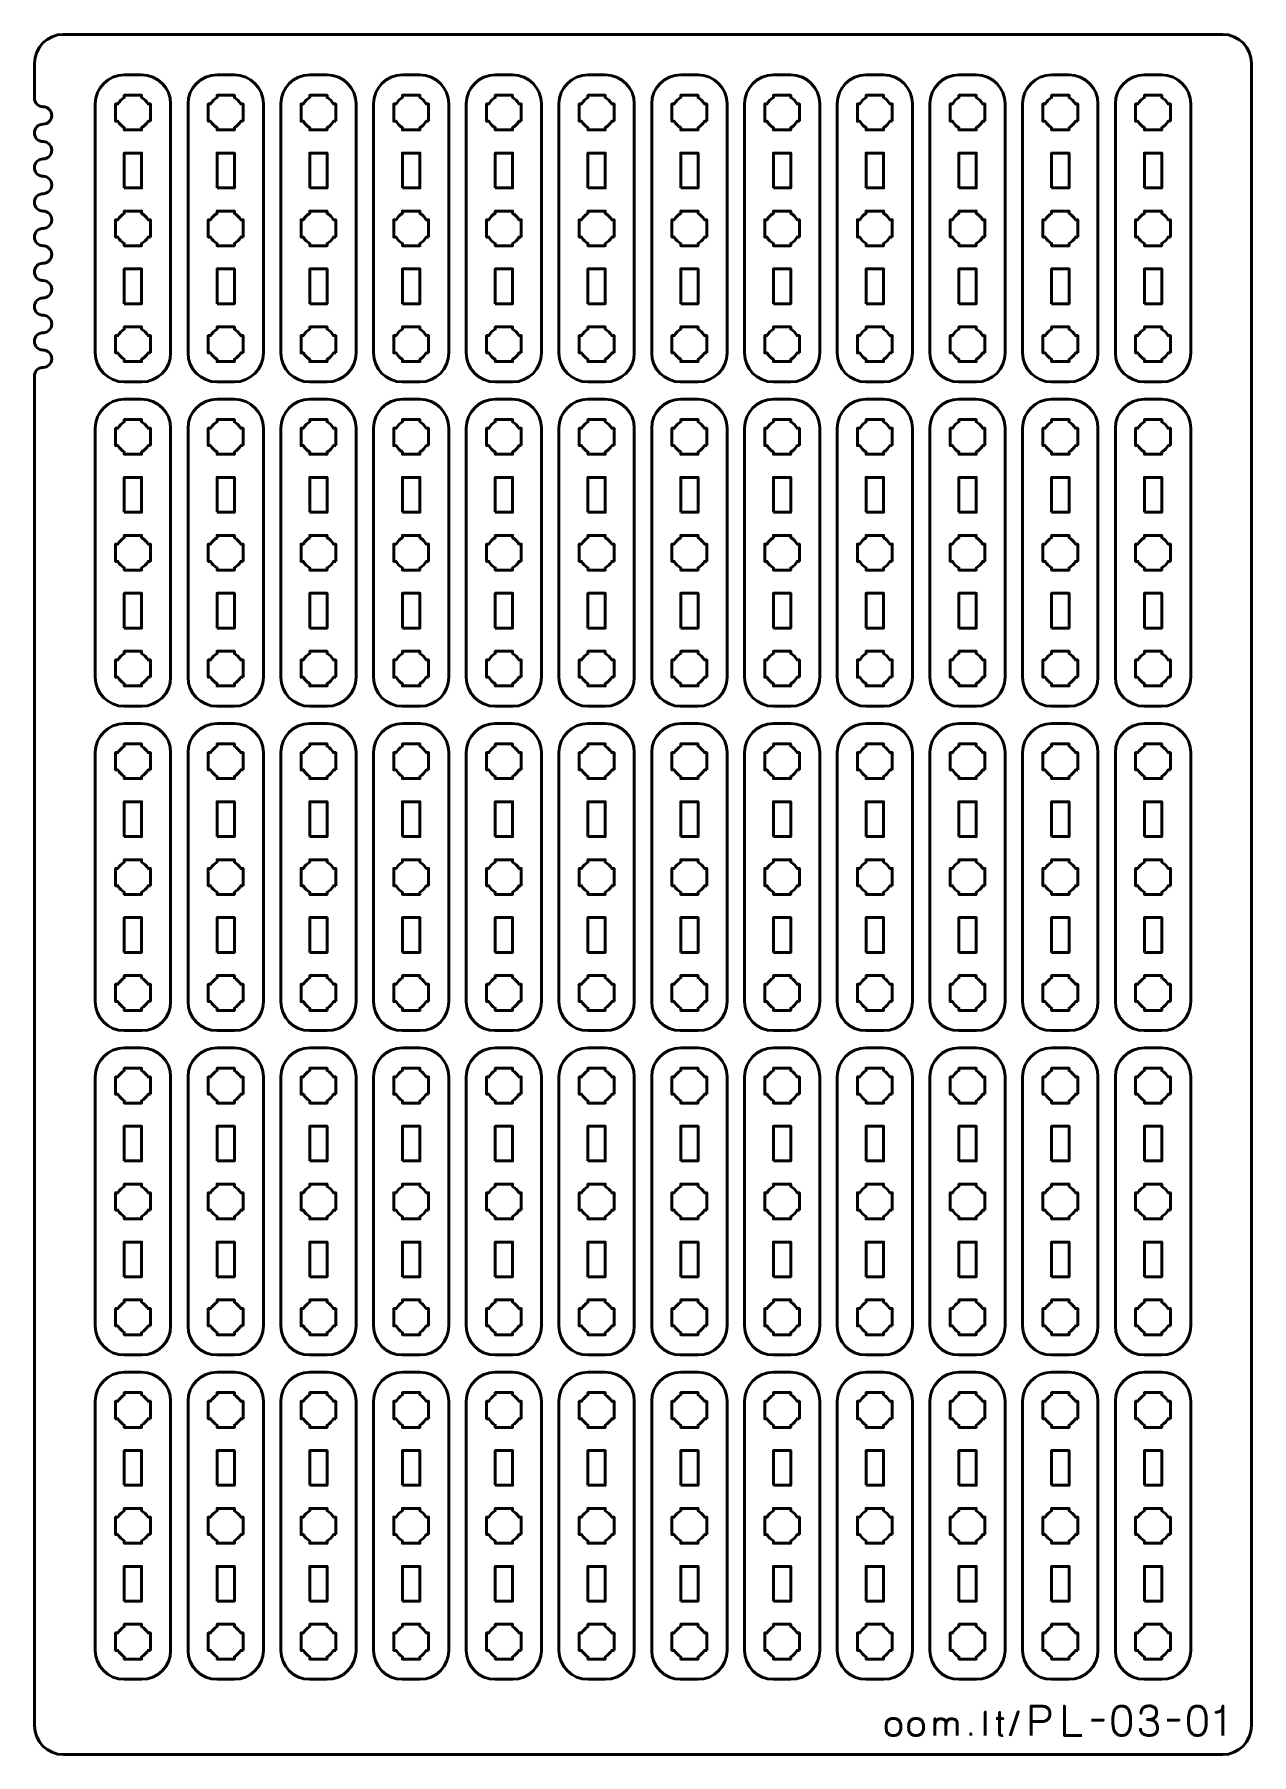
# Model space of a CAD drawing. Header units: centimetres. Extents: x -21 to 0, y -29.7 to 0.
import ezdxf

# ---------------------------------------------------------------- set-up
doc = ezdxf.new("R2010")
doc.units = ezdxf.units.CM
doc.header["$MEASUREMENT"] = 0
doc.layers.add('Layer 1', color=7, linetype='Continuous')

msp = doc.modelspace()

# ---------------------------------------------------------------- linework, layer by layer
at = {"layer": 'Layer 1', "color": 1, "lineweight": 53}
msp.add_open_spline([(-21.00003, -29.19995), (-21.00003, -29.19995), (-21.00003, -5.89992), (-21.00003, -5.89992), (-21.00003, -5.89992), (-21.00003, -5.81709), (-20.93286, -5.74992), (-20.85003, -5.74992), (-20.85003, -5.74992), (-20.7672, -5.74992), (-20.70003, -5.68275), (-20.70003, -5.59992), (-20.70003, -5.59992), (-20.70003, -5.51709), (-20.7672, -5.44992), (-20.85003, -5.44992), (-20.85003, -5.44992), (-20.93286, -5.44992), (-21.00003, -5.38275), (-21.00003, -5.29992), (-21.00003, -5.29992), (-21.00003, -5.21709), (-20.93286, -5.14992), (-20.85003, -5.14992), (-20.85003, -5.14992), (-20.7672, -5.14992), (-20.70003, -5.08275), (-20.70003, -4.99992), (-20.70003, -4.99992), (-20.70003, -4.91709), (-20.7672, -4.84992), (-20.85003, -4.84992), (-20.85003, -4.84992), (-20.93286, -4.84992), (-21.00003, -4.78275), (-21.00003, -4.69992), (-21.00003, -4.69992), (-21.00003, -4.61709), (-20.93286, -4.54992), (-20.85003, -4.54992), (-20.85003, -4.54992), (-20.7672, -4.54992), (-20.70003, -4.48275), (-20.70003, -4.39992), (-20.70003, -4.39992), (-20.70003, -4.31709), (-20.7672, -4.24992), (-20.85003, -4.24992), (-20.85003, -4.24992), (-20.93286, -4.24992), (-21.00003, -4.18275), (-21.00003, -4.09992), (-21.00003, -4.09992), (-21.00003, -4.01709), (-20.93286, -3.94992), (-20.85003, -3.94992), (-20.85003, -3.94992), (-20.7672, -3.94992), (-20.70003, -3.88275), (-20.70003, -3.79992), (-20.70003, -3.79992), (-20.70003, -3.71709), (-20.7672, -3.64992), (-20.85003, -3.64992), (-20.85003, -3.64992), (-20.93286, -3.64992), (-21.00003, -3.58275), (-21.00003, -3.49992), (-21.00003, -3.49992), (-21.00003, -3.41709), (-20.93286, -3.34992), (-20.85003, -3.34992), (-20.85003, -3.34992), (-20.7672, -3.34992), (-20.70003, -3.28275), (-20.70003, -3.19992), (-20.70003, -3.19992), (-20.70003, -3.11709), (-20.7672, -3.04992), (-20.85003, -3.04992), (-20.85003, -3.04992), (-20.93286, -3.04992), (-21.00003, -2.98275), (-21.00003, -2.89992), (-21.00003, -2.89992), (-21.00003, -2.81709), (-20.93286, -2.74992), (-20.85003, -2.74992), (-20.85003, -2.74992), (-20.7672, -2.74992), (-20.70003, -2.68275), (-20.70003, -2.59992), (-20.70003, -2.59992), (-20.70003, -2.51709), (-20.7672, -2.44992), (-20.85003, -2.44992), (-20.85003, -2.44992), (-20.93286, -2.44992), (-21.00003, -2.38275), (-21.00003, -2.29992), (-21.00003, -2.29992), (-21.00003, -2.21709), (-20.93286, -2.14992), (-20.85003, -2.14992), (-20.85003, -2.14992), (-20.7672, -2.14992), (-20.70003, -2.08275), (-20.70003, -1.99992), (-20.70003, -1.99992), (-20.70003, -1.91709), (-20.7672, -1.84992), (-20.85003, -1.84992), (-20.85003, -1.84992), (-20.93286, -1.84992), (-21.00003, -1.78275), (-21.00003, -1.69992), (-21.00003, -1.69992), (-21.00003, -1.61709), (-20.93286, -1.54992), (-20.85003, -1.54992), (-20.85003, -1.54992), (-20.7672, -1.54992), (-20.70003, -1.48275), (-20.70003, -1.39992), (-20.70003, -1.39992), (-20.70003, -1.31709), (-20.7672, -1.24992), (-20.85003, -1.24992), (-20.85003, -1.24992), (-20.93286, -1.24992), (-21.00003, -1.18275), (-21.00003, -1.09992), (-21.00003, -1.09992), (-21.00003, -1.09992), (-21.00003, -0.49992), (-21.00003, -0.49992), (-21.00003, -0.49992), (-21.00003, -0.22295), (-20.77694, 0.00004), (-20.49994, 0.00004), (-20.49994, 0.00004), (-20.49994, 0.00004), (-0.50008, 0.00004), (-0.50008, 0.00004), (-0.50008, 0.00004), (-0.22294, 0.00004), (0.00002, -0.22295), (0.00002, -0.49992), (0.00002, -0.49992), (0.00002, -0.49992), (0.00002, -29.19995), (0.00002, -29.19995), (0.00002, -29.19995), (0.00002, -29.47695), (-0.22294, -29.70004), (-0.50008, -29.70004), (-0.50008, -29.70004), (-0.50008, -29.70004), (-20.49994, -29.70004), (-20.49994, -29.70004), (-20.49994, -29.70004), (-20.77694, -29.70004), (-21.00003, -29.47695), (-21.00003, -29.19995)], degree=3, knots=[0, 0, 0, 0, 0.02439024, 0.02439024, 0.02439024, 0.02439024, 0.04878049, 0.04878049, 0.04878049, 0.04878049, 0.07317073, 0.07317073, 0.07317073, 0.07317073, 0.09756098, 0.09756098, 0.09756098, 0.09756098, 0.12195122, 0.12195122, 0.12195122, 0.12195122, 0.14634146, 0.14634146, 0.14634146, 0.14634146, 0.17073171, 0.17073171, 0.17073171, 0.17073171, 0.19512195, 0.19512195, 0.19512195, 0.19512195, 0.2195122, 0.2195122, 0.2195122, 0.2195122, 0.24390244, 0.24390244, 0.24390244, 0.24390244, 0.26829268, 0.26829268, 0.26829268, 0.26829268, 0.29268293, 0.29268293, 0.29268293, 0.29268293, 0.31707317, 0.31707317, 0.31707317, 0.31707317, 0.34146341, 0.34146341, 0.34146341, 0.34146341, 0.36585366, 0.36585366, 0.36585366, 0.36585366, 0.3902439, 0.3902439, 0.3902439, 0.3902439, 0.41463415, 0.41463415, 0.41463415, 0.41463415, 0.43902439, 0.43902439, 0.43902439, 0.43902439, 0.46341463, 0.46341463, 0.46341463, 0.46341463, 0.48780488, 0.48780488, 0.48780488, 0.48780488, 0.51219512, 0.51219512, 0.51219512, 0.51219512, 0.53658537, 0.53658537, 0.53658537, 0.53658537, 0.56097561, 0.56097561, 0.56097561, 0.56097561, 0.58536585, 0.58536585, 0.58536585, 0.58536585, 0.6097561, 0.6097561, 0.6097561, 0.6097561, 0.63414634, 0.63414634, 0.63414634, 0.63414634, 0.65853659, 0.65853659, 0.65853659, 0.65853659, 0.68292683, 0.68292683, 0.68292683, 0.68292683, 0.70731707, 0.70731707, 0.70731707, 0.70731707, 0.73170732, 0.73170732, 0.73170732, 0.73170732, 0.75609756, 0.75609756, 0.75609756, 0.75609756, 0.7804878, 0.7804878, 0.7804878, 0.7804878, 0.80487805, 0.80487805, 0.80487805, 0.80487805, 0.82926829, 0.82926829, 0.82926829, 0.82926829, 0.85365854, 0.85365854, 0.85365854, 0.85365854, 0.87804878, 0.87804878, 0.87804878, 0.87804878, 0.90243902, 0.90243902, 0.90243902, 0.90243902, 0.92682927, 0.92682927, 0.92682927, 0.92682927, 0.95121951, 0.95121951, 0.95121951, 0.95121951, 0.97560976, 0.97560976, 0.97560976, 0.97560976, 1, 1, 1, 1], dxfattribs=at)
at = {"layer": 'Layer 1', "color": 3, "lineweight": 53}
for points in [[(-19.95001, -5.49994), (-19.95001, -5.49994), (-19.95001, -1.20007), (-19.95001, -1.20007), (-19.95001, -1.20007), (-19.95001, -0.92293), (-19.72692, -0.69997), (-19.44992, -0.69997), (-19.44992, -0.69997), (-19.44992, -0.69997), (-19.14991, -0.69997), (-19.14991, -0.69997), (-19.14991, -0.69997), (-18.87295, -0.69997), (-18.64999, -0.92293), (-18.64999, -1.20007), (-18.64999, -1.20007), (-18.64999, -1.20007), (-18.64999, -5.49994), (-18.64999, -5.49994), (-18.64999, -5.49994), (-18.64999, -5.77694), (-18.87295, -6.00003), (-19.14991, -6.00003), (-19.14991, -6.00003), (-19.14991, -6.00003), (-19.44992, -6.00003), (-19.44992, -6.00003), (-19.44992, -6.00003), (-19.72692, -6.00003), (-19.95001, -5.77694), (-19.95001, -5.49994)], [(-18.35001, -5.49994), (-18.35001, -5.49994), (-18.35001, -1.20007), (-18.35001, -1.20007), (-18.35001, -1.20007), (-18.35001, -0.92293), (-18.12692, -0.69997), (-17.84992, -0.69997), (-17.84992, -0.69997), (-17.84992, -0.69997), (-17.54991, -0.69997), (-17.54991, -0.69997), (-17.54991, -0.69997), (-17.27295, -0.69997), (-17.04999, -0.92293), (-17.04999, -1.20007), (-17.04999, -1.20007), (-17.04999, -1.20007), (-17.04999, -5.49994), (-17.04999, -5.49994), (-17.04999, -5.49994), (-17.04999, -5.77694), (-17.27295, -6.00003), (-17.54991, -6.00003), (-17.54991, -6.00003), (-17.54991, -6.00003), (-17.84992, -6.00003), (-17.84992, -6.00003), (-17.84992, -6.00003), (-18.12692, -6.00003), (-18.35001, -5.77694), (-18.35001, -5.49994)], [(-16.75001, -5.49994), (-16.75001, -5.49994), (-16.75001, -1.20007), (-16.75001, -1.20007), (-16.75001, -1.20007), (-16.75001, -0.92293), (-16.52692, -0.69997), (-16.24992, -0.69997), (-16.24992, -0.69997), (-16.24992, -0.69997), (-15.94991, -0.69997), (-15.94991, -0.69997), (-15.94991, -0.69997), (-15.67295, -0.69997), (-15.44999, -0.92293), (-15.44999, -1.20007), (-15.44999, -1.20007), (-15.44999, -1.20007), (-15.44999, -5.49994), (-15.44999, -5.49994), (-15.44999, -5.49994), (-15.44999, -5.77694), (-15.67295, -6.00003), (-15.94991, -6.00003), (-15.94991, -6.00003), (-15.94991, -6.00003), (-16.24992, -6.00003), (-16.24992, -6.00003), (-16.24992, -6.00003), (-16.52692, -6.00003), (-16.75001, -5.77694), (-16.75001, -5.49994)], [(-15.15001, -5.49994), (-15.15001, -5.49994), (-15.15001, -1.20007), (-15.15001, -1.20007), (-15.15001, -1.20007), (-15.15001, -0.92293), (-14.92692, -0.69997), (-14.64992, -0.69997), (-14.64992, -0.69997), (-14.64992, -0.69997), (-14.34991, -0.69997), (-14.34991, -0.69997), (-14.34991, -0.69997), (-14.07295, -0.69997), (-13.84999, -0.92293), (-13.84999, -1.20007), (-13.84999, -1.20007), (-13.84999, -1.20007), (-13.84999, -5.49994), (-13.84999, -5.49994), (-13.84999, -5.49994), (-13.84999, -5.77694), (-14.07295, -6.00003), (-14.34991, -6.00003), (-14.34991, -6.00003), (-14.34991, -6.00003), (-14.64992, -6.00003), (-14.64992, -6.00003), (-14.64992, -6.00003), (-14.92692, -6.00003), (-15.15001, -5.77694), (-15.15001, -5.49994)], [(-13.55001, -5.49994), (-13.55001, -5.49994), (-13.55001, -1.20007), (-13.55001, -1.20007), (-13.55001, -1.20007), (-13.55001, -0.92293), (-13.32692, -0.69997), (-13.04992, -0.69997), (-13.04992, -0.69997), (-13.04992, -0.69997), (-12.74991, -0.69997), (-12.74991, -0.69997), (-12.74991, -0.69997), (-12.47295, -0.69997), (-12.24999, -0.92293), (-12.24999, -1.20007), (-12.24999, -1.20007), (-12.24999, -1.20007), (-12.24999, -5.49994), (-12.24999, -5.49994), (-12.24999, -5.49994), (-12.24999, -5.77694), (-12.47295, -6.00003), (-12.74991, -6.00003), (-12.74991, -6.00003), (-12.74991, -6.00003), (-13.04992, -6.00003), (-13.04992, -6.00003), (-13.04992, -6.00003), (-13.32692, -6.00003), (-13.55001, -5.77694), (-13.55001, -5.49994)], [(-11.95001, -5.49994), (-11.95001, -5.49994), (-11.95001, -1.20007), (-11.95001, -1.20007), (-11.95001, -1.20007), (-11.95001, -0.92293), (-11.72692, -0.69997), (-11.44992, -0.69997), (-11.44992, -0.69997), (-11.44992, -0.69997), (-11.14991, -0.69997), (-11.14991, -0.69997), (-11.14991, -0.69997), (-10.87295, -0.69997), (-10.64999, -0.92293), (-10.64999, -1.20007), (-10.64999, -1.20007), (-10.64999, -1.20007), (-10.64999, -5.49994), (-10.64999, -5.49994), (-10.64999, -5.49994), (-10.64999, -5.77694), (-10.87295, -6.00003), (-11.14991, -6.00003), (-11.14991, -6.00003), (-11.14991, -6.00003), (-11.44992, -6.00003), (-11.44992, -6.00003), (-11.44992, -6.00003), (-11.72692, -6.00003), (-11.95001, -5.77694), (-11.95001, -5.49994)], [(-10.35001, -5.49994), (-10.35001, -5.49994), (-10.35001, -1.20007), (-10.35001, -1.20007), (-10.35001, -1.20007), (-10.35001, -0.92293), (-10.12692, -0.69997), (-9.84992, -0.69997), (-9.84992, -0.69997), (-9.84992, -0.69997), (-9.54991, -0.69997), (-9.54991, -0.69997), (-9.54991, -0.69997), (-9.27295, -0.69997), (-9.04999, -0.92293), (-9.04999, -1.20007), (-9.04999, -1.20007), (-9.04999, -1.20007), (-9.04999, -5.49994), (-9.04999, -5.49994), (-9.04999, -5.49994), (-9.04999, -5.77694), (-9.27295, -6.00003), (-9.54991, -6.00003), (-9.54991, -6.00003), (-9.54991, -6.00003), (-9.84992, -6.00003), (-9.84992, -6.00003), (-9.84992, -6.00003), (-10.12692, -6.00003), (-10.35001, -5.77694), (-10.35001, -5.49994)], [(-8.75001, -5.49994), (-8.75001, -5.49994), (-8.75001, -1.20007), (-8.75001, -1.20007), (-8.75001, -1.20007), (-8.75001, -0.92293), (-8.52692, -0.69997), (-8.24992, -0.69997), (-8.24992, -0.69997), (-8.24992, -0.69997), (-7.94991, -0.69997), (-7.94991, -0.69997), (-7.94991, -0.69997), (-7.67295, -0.69997), (-7.44999, -0.92293), (-7.44999, -1.20007), (-7.44999, -1.20007), (-7.44999, -1.20007), (-7.44999, -5.49994), (-7.44999, -5.49994), (-7.44999, -5.49994), (-7.44999, -5.77694), (-7.67295, -6.00003), (-7.94991, -6.00003), (-7.94991, -6.00003), (-7.94991, -6.00003), (-8.24992, -6.00003), (-8.24992, -6.00003), (-8.24992, -6.00003), (-8.52692, -6.00003), (-8.75001, -5.77694), (-8.75001, -5.49994)], [(-7.15001, -5.49994), (-7.15001, -5.49994), (-7.15001, -1.20007), (-7.15001, -1.20007), (-7.15001, -1.20007), (-7.15001, -0.92293), (-6.92692, -0.69997), (-6.64992, -0.69997), (-6.64992, -0.69997), (-6.64992, -0.69997), (-6.34991, -0.69997), (-6.34991, -0.69997), (-6.34991, -0.69997), (-6.07295, -0.69997), (-5.84999, -0.92293), (-5.84999, -1.20007), (-5.84999, -1.20007), (-5.84999, -1.20007), (-5.84999, -5.49994), (-5.84999, -5.49994), (-5.84999, -5.49994), (-5.84999, -5.77694), (-6.07295, -6.00003), (-6.34991, -6.00003), (-6.34991, -6.00003), (-6.34991, -6.00003), (-6.64992, -6.00003), (-6.64992, -6.00003), (-6.64992, -6.00003), (-6.92692, -6.00003), (-7.15001, -5.77694), (-7.15001, -5.49994)], [(-5.55001, -5.49994), (-5.55001, -5.49994), (-5.55001, -1.20007), (-5.55001, -1.20007), (-5.55001, -1.20007), (-5.55001, -0.92293), (-5.32692, -0.69997), (-5.04992, -0.69997), (-5.04992, -0.69997), (-5.04992, -0.69997), (-4.74991, -0.69997), (-4.74991, -0.69997), (-4.74991, -0.69997), (-4.47295, -0.69997), (-4.24999, -0.92293), (-4.24999, -1.20007), (-4.24999, -1.20007), (-4.24999, -1.20007), (-4.24999, -5.49994), (-4.24999, -5.49994), (-4.24999, -5.49994), (-4.24999, -5.77694), (-4.47295, -6.00003), (-4.74991, -6.00003), (-4.74991, -6.00003), (-4.74991, -6.00003), (-5.04992, -6.00003), (-5.04992, -6.00003), (-5.04992, -6.00003), (-5.32692, -6.00003), (-5.55001, -5.77694), (-5.55001, -5.49994)], [(-3.95001, -5.49994), (-3.95001, -5.49994), (-3.95001, -1.20007), (-3.95001, -1.20007), (-3.95001, -1.20007), (-3.95001, -0.92293), (-3.72692, -0.69997), (-3.44992, -0.69997), (-3.44992, -0.69997), (-3.44992, -0.69997), (-3.14991, -0.69997), (-3.14991, -0.69997), (-3.14991, -0.69997), (-2.87295, -0.69997), (-2.64999, -0.92293), (-2.64999, -1.20007), (-2.64999, -1.20007), (-2.64999, -1.20007), (-2.64999, -5.49994), (-2.64999, -5.49994), (-2.64999, -5.49994), (-2.64999, -5.77694), (-2.87295, -6.00003), (-3.14991, -6.00003), (-3.14991, -6.00003), (-3.14991, -6.00003), (-3.44992, -6.00003), (-3.44992, -6.00003), (-3.44992, -6.00003), (-3.72692, -6.00003), (-3.95001, -5.77694), (-3.95001, -5.49994)], [(-2.35001, -5.49994), (-2.35001, -5.49994), (-2.35001, -1.20007), (-2.35001, -1.20007), (-2.35001, -1.20007), (-2.35001, -0.92293), (-2.12692, -0.69997), (-1.84992, -0.69997), (-1.84992, -0.69997), (-1.84992, -0.69997), (-1.54991, -0.69997), (-1.54991, -0.69997), (-1.54991, -0.69997), (-1.27295, -0.69997), (-1.04999, -0.92293), (-1.04999, -1.20007), (-1.04999, -1.20007), (-1.04999, -1.20007), (-1.04999, -5.49994), (-1.04999, -5.49994), (-1.04999, -5.49994), (-1.04999, -5.77694), (-1.27295, -6.00003), (-1.54991, -6.00003), (-1.54991, -6.00003), (-1.54991, -6.00003), (-1.84992, -6.00003), (-1.84992, -6.00003), (-1.84992, -6.00003), (-2.12692, -6.00003), (-2.35001, -5.77694), (-2.35001, -5.49994)], [(-19.95001, -11.09994), (-19.95001, -11.09994), (-19.95001, -6.80007), (-19.95001, -6.80007), (-19.95001, -6.80007), (-19.95001, -6.52293), (-19.72692, -6.29997), (-19.44992, -6.29997), (-19.44992, -6.29997), (-19.44992, -6.29997), (-19.14991, -6.29997), (-19.14991, -6.29997), (-19.14991, -6.29997), (-18.87295, -6.29997), (-18.64999, -6.52293), (-18.64999, -6.80007), (-18.64999, -6.80007), (-18.64999, -6.80007), (-18.64999, -11.09994), (-18.64999, -11.09994), (-18.64999, -11.09994), (-18.64999, -11.37694), (-18.87295, -11.60003), (-19.14991, -11.60003), (-19.14991, -11.60003), (-19.14991, -11.60003), (-19.44992, -11.60003), (-19.44992, -11.60003), (-19.44992, -11.60003), (-19.72692, -11.60003), (-19.95001, -11.37694), (-19.95001, -11.09994)], [(-18.35001, -11.09994), (-18.35001, -11.09994), (-18.35001, -6.80007), (-18.35001, -6.80007), (-18.35001, -6.80007), (-18.35001, -6.52293), (-18.12692, -6.29997), (-17.84992, -6.29997), (-17.84992, -6.29997), (-17.84992, -6.29997), (-17.54991, -6.29997), (-17.54991, -6.29997), (-17.54991, -6.29997), (-17.27295, -6.29997), (-17.04999, -6.52293), (-17.04999, -6.80007), (-17.04999, -6.80007), (-17.04999, -6.80007), (-17.04999, -11.09994), (-17.04999, -11.09994), (-17.04999, -11.09994), (-17.04999, -11.37694), (-17.27295, -11.60003), (-17.54991, -11.60003), (-17.54991, -11.60003), (-17.54991, -11.60003), (-17.84992, -11.60003), (-17.84992, -11.60003), (-17.84992, -11.60003), (-18.12692, -11.60003), (-18.35001, -11.37694), (-18.35001, -11.09994)], [(-16.75001, -11.09994), (-16.75001, -11.09994), (-16.75001, -6.80007), (-16.75001, -6.80007), (-16.75001, -6.80007), (-16.75001, -6.52293), (-16.52692, -6.29997), (-16.24992, -6.29997), (-16.24992, -6.29997), (-16.24992, -6.29997), (-15.94991, -6.29997), (-15.94991, -6.29997), (-15.94991, -6.29997), (-15.67295, -6.29997), (-15.44999, -6.52293), (-15.44999, -6.80007), (-15.44999, -6.80007), (-15.44999, -6.80007), (-15.44999, -11.09994), (-15.44999, -11.09994), (-15.44999, -11.09994), (-15.44999, -11.37694), (-15.67295, -11.60003), (-15.94991, -11.60003), (-15.94991, -11.60003), (-15.94991, -11.60003), (-16.24992, -11.60003), (-16.24992, -11.60003), (-16.24992, -11.60003), (-16.52692, -11.60003), (-16.75001, -11.37694), (-16.75001, -11.09994)], [(-15.15001, -11.09994), (-15.15001, -11.09994), (-15.15001, -6.80007), (-15.15001, -6.80007), (-15.15001, -6.80007), (-15.15001, -6.52293), (-14.92692, -6.29997), (-14.64992, -6.29997), (-14.64992, -6.29997), (-14.64992, -6.29997), (-14.34991, -6.29997), (-14.34991, -6.29997), (-14.34991, -6.29997), (-14.07295, -6.29997), (-13.84999, -6.52293), (-13.84999, -6.80007), (-13.84999, -6.80007), (-13.84999, -6.80007), (-13.84999, -11.09994), (-13.84999, -11.09994), (-13.84999, -11.09994), (-13.84999, -11.37694), (-14.07295, -11.60003), (-14.34991, -11.60003), (-14.34991, -11.60003), (-14.34991, -11.60003), (-14.64992, -11.60003), (-14.64992, -11.60003), (-14.64992, -11.60003), (-14.92692, -11.60003), (-15.15001, -11.37694), (-15.15001, -11.09994)], [(-13.55001, -11.09994), (-13.55001, -11.09994), (-13.55001, -6.80007), (-13.55001, -6.80007), (-13.55001, -6.80007), (-13.55001, -6.52293), (-13.32692, -6.29997), (-13.04992, -6.29997), (-13.04992, -6.29997), (-13.04992, -6.29997), (-12.74991, -6.29997), (-12.74991, -6.29997), (-12.74991, -6.29997), (-12.47295, -6.29997), (-12.24999, -6.52293), (-12.24999, -6.80007), (-12.24999, -6.80007), (-12.24999, -6.80007), (-12.24999, -11.09994), (-12.24999, -11.09994), (-12.24999, -11.09994), (-12.24999, -11.37694), (-12.47295, -11.60003), (-12.74991, -11.60003), (-12.74991, -11.60003), (-12.74991, -11.60003), (-13.04992, -11.60003), (-13.04992, -11.60003), (-13.04992, -11.60003), (-13.32692, -11.60003), (-13.55001, -11.37694), (-13.55001, -11.09994)], [(-11.95001, -11.09994), (-11.95001, -11.09994), (-11.95001, -6.80007), (-11.95001, -6.80007), (-11.95001, -6.80007), (-11.95001, -6.52293), (-11.72692, -6.29997), (-11.44992, -6.29997), (-11.44992, -6.29997), (-11.44992, -6.29997), (-11.14991, -6.29997), (-11.14991, -6.29997), (-11.14991, -6.29997), (-10.87295, -6.29997), (-10.64999, -6.52293), (-10.64999, -6.80007), (-10.64999, -6.80007), (-10.64999, -6.80007), (-10.64999, -11.09994), (-10.64999, -11.09994), (-10.64999, -11.09994), (-10.64999, -11.37694), (-10.87295, -11.60003), (-11.14991, -11.60003), (-11.14991, -11.60003), (-11.14991, -11.60003), (-11.44992, -11.60003), (-11.44992, -11.60003), (-11.44992, -11.60003), (-11.72692, -11.60003), (-11.95001, -11.37694), (-11.95001, -11.09994)], [(-10.35001, -11.09994), (-10.35001, -11.09994), (-10.35001, -6.80007), (-10.35001, -6.80007), (-10.35001, -6.80007), (-10.35001, -6.52293), (-10.12692, -6.29997), (-9.84992, -6.29997), (-9.84992, -6.29997), (-9.84992, -6.29997), (-9.54991, -6.29997), (-9.54991, -6.29997), (-9.54991, -6.29997), (-9.27295, -6.29997), (-9.04999, -6.52293), (-9.04999, -6.80007), (-9.04999, -6.80007), (-9.04999, -6.80007), (-9.04999, -11.09994), (-9.04999, -11.09994), (-9.04999, -11.09994), (-9.04999, -11.37694), (-9.27295, -11.60003), (-9.54991, -11.60003), (-9.54991, -11.60003), (-9.54991, -11.60003), (-9.84992, -11.60003), (-9.84992, -11.60003), (-9.84992, -11.60003), (-10.12692, -11.60003), (-10.35001, -11.37694), (-10.35001, -11.09994)], [(-8.75001, -11.09994), (-8.75001, -11.09994), (-8.75001, -6.80007), (-8.75001, -6.80007), (-8.75001, -6.80007), (-8.75001, -6.52293), (-8.52692, -6.29997), (-8.24992, -6.29997), (-8.24992, -6.29997), (-8.24992, -6.29997), (-7.94991, -6.29997), (-7.94991, -6.29997), (-7.94991, -6.29997), (-7.67295, -6.29997), (-7.44999, -6.52293), (-7.44999, -6.80007), (-7.44999, -6.80007), (-7.44999, -6.80007), (-7.44999, -11.09994), (-7.44999, -11.09994), (-7.44999, -11.09994), (-7.44999, -11.37694), (-7.67295, -11.60003), (-7.94991, -11.60003), (-7.94991, -11.60003), (-7.94991, -11.60003), (-8.24992, -11.60003), (-8.24992, -11.60003), (-8.24992, -11.60003), (-8.52692, -11.60003), (-8.75001, -11.37694), (-8.75001, -11.09994)], [(-7.15001, -11.09994), (-7.15001, -11.09994), (-7.15001, -6.80007), (-7.15001, -6.80007), (-7.15001, -6.80007), (-7.15001, -6.52293), (-6.92692, -6.29997), (-6.64992, -6.29997), (-6.64992, -6.29997), (-6.64992, -6.29997), (-6.34991, -6.29997), (-6.34991, -6.29997), (-6.34991, -6.29997), (-6.07295, -6.29997), (-5.84999, -6.52293), (-5.84999, -6.80007), (-5.84999, -6.80007), (-5.84999, -6.80007), (-5.84999, -11.09994), (-5.84999, -11.09994), (-5.84999, -11.09994), (-5.84999, -11.37694), (-6.07295, -11.60003), (-6.34991, -11.60003), (-6.34991, -11.60003), (-6.34991, -11.60003), (-6.64992, -11.60003), (-6.64992, -11.60003), (-6.64992, -11.60003), (-6.92692, -11.60003), (-7.15001, -11.37694), (-7.15001, -11.09994)], [(-5.55001, -11.09994), (-5.55001, -11.09994), (-5.55001, -6.80007), (-5.55001, -6.80007), (-5.55001, -6.80007), (-5.55001, -6.52293), (-5.32692, -6.29997), (-5.04992, -6.29997), (-5.04992, -6.29997), (-5.04992, -6.29997), (-4.74991, -6.29997), (-4.74991, -6.29997), (-4.74991, -6.29997), (-4.47295, -6.29997), (-4.24999, -6.52293), (-4.24999, -6.80007), (-4.24999, -6.80007), (-4.24999, -6.80007), (-4.24999, -11.09994), (-4.24999, -11.09994), (-4.24999, -11.09994), (-4.24999, -11.37694), (-4.47295, -11.60003), (-4.74991, -11.60003), (-4.74991, -11.60003), (-4.74991, -11.60003), (-5.04992, -11.60003), (-5.04992, -11.60003), (-5.04992, -11.60003), (-5.32692, -11.60003), (-5.55001, -11.37694), (-5.55001, -11.09994)], [(-3.95001, -11.09994), (-3.95001, -11.09994), (-3.95001, -6.80007), (-3.95001, -6.80007), (-3.95001, -6.80007), (-3.95001, -6.52293), (-3.72692, -6.29997), (-3.44992, -6.29997), (-3.44992, -6.29997), (-3.44992, -6.29997), (-3.14991, -6.29997), (-3.14991, -6.29997), (-3.14991, -6.29997), (-2.87295, -6.29997), (-2.64999, -6.52293), (-2.64999, -6.80007), (-2.64999, -6.80007), (-2.64999, -6.80007), (-2.64999, -11.09994), (-2.64999, -11.09994), (-2.64999, -11.09994), (-2.64999, -11.37694), (-2.87295, -11.60003), (-3.14991, -11.60003), (-3.14991, -11.60003), (-3.14991, -11.60003), (-3.44992, -11.60003), (-3.44992, -11.60003), (-3.44992, -11.60003), (-3.72692, -11.60003), (-3.95001, -11.37694), (-3.95001, -11.09994)], [(-2.35001, -11.09994), (-2.35001, -11.09994), (-2.35001, -6.80007), (-2.35001, -6.80007), (-2.35001, -6.80007), (-2.35001, -6.52293), (-2.12692, -6.29997), (-1.84992, -6.29997), (-1.84992, -6.29997), (-1.84992, -6.29997), (-1.54991, -6.29997), (-1.54991, -6.29997), (-1.54991, -6.29997), (-1.27295, -6.29997), (-1.04999, -6.52293), (-1.04999, -6.80007), (-1.04999, -6.80007), (-1.04999, -6.80007), (-1.04999, -11.09994), (-1.04999, -11.09994), (-1.04999, -11.09994), (-1.04999, -11.37694), (-1.27295, -11.60003), (-1.54991, -11.60003), (-1.54991, -11.60003), (-1.54991, -11.60003), (-1.84992, -11.60003), (-1.84992, -11.60003), (-1.84992, -11.60003), (-2.12692, -11.60003), (-2.35001, -11.37694), (-2.35001, -11.09994)], [(-19.95001, -16.69994), (-19.95001, -16.69994), (-19.95001, -12.40007), (-19.95001, -12.40007), (-19.95001, -12.40007), (-19.95001, -12.12293), (-19.72692, -11.89997), (-19.44992, -11.89997), (-19.44992, -11.89997), (-19.44992, -11.89997), (-19.14991, -11.89997), (-19.14991, -11.89997), (-19.14991, -11.89997), (-18.87295, -11.89997), (-18.64999, -12.12293), (-18.64999, -12.40007), (-18.64999, -12.40007), (-18.64999, -12.40007), (-18.64999, -16.69994), (-18.64999, -16.69994), (-18.64999, -16.69994), (-18.64999, -16.97694), (-18.87295, -17.20003), (-19.14991, -17.20003), (-19.14991, -17.20003), (-19.14991, -17.20003), (-19.44992, -17.20003), (-19.44992, -17.20003), (-19.44992, -17.20003), (-19.72692, -17.20003), (-19.95001, -16.97694), (-19.95001, -16.69994)], [(-18.35001, -16.69994), (-18.35001, -16.69994), (-18.35001, -12.40007), (-18.35001, -12.40007), (-18.35001, -12.40007), (-18.35001, -12.12293), (-18.12692, -11.89997), (-17.84992, -11.89997), (-17.84992, -11.89997), (-17.84992, -11.89997), (-17.54991, -11.89997), (-17.54991, -11.89997), (-17.54991, -11.89997), (-17.27295, -11.89997), (-17.04999, -12.12293), (-17.04999, -12.40007), (-17.04999, -12.40007), (-17.04999, -12.40007), (-17.04999, -16.69994), (-17.04999, -16.69994), (-17.04999, -16.69994), (-17.04999, -16.97694), (-17.27295, -17.20003), (-17.54991, -17.20003), (-17.54991, -17.20003), (-17.54991, -17.20003), (-17.84992, -17.20003), (-17.84992, -17.20003), (-17.84992, -17.20003), (-18.12692, -17.20003), (-18.35001, -16.97694), (-18.35001, -16.69994)], [(-16.75001, -16.69994), (-16.75001, -16.69994), (-16.75001, -12.40007), (-16.75001, -12.40007), (-16.75001, -12.40007), (-16.75001, -12.12293), (-16.52692, -11.89997), (-16.24992, -11.89997), (-16.24992, -11.89997), (-16.24992, -11.89997), (-15.94991, -11.89997), (-15.94991, -11.89997), (-15.94991, -11.89997), (-15.67295, -11.89997), (-15.44999, -12.12293), (-15.44999, -12.40007), (-15.44999, -12.40007), (-15.44999, -12.40007), (-15.44999, -16.69994), (-15.44999, -16.69994), (-15.44999, -16.69994), (-15.44999, -16.97694), (-15.67295, -17.20003), (-15.94991, -17.20003), (-15.94991, -17.20003), (-15.94991, -17.20003), (-16.24992, -17.20003), (-16.24992, -17.20003), (-16.24992, -17.20003), (-16.52692, -17.20003), (-16.75001, -16.97694), (-16.75001, -16.69994)], [(-15.15001, -16.69994), (-15.15001, -16.69994), (-15.15001, -12.40007), (-15.15001, -12.40007), (-15.15001, -12.40007), (-15.15001, -12.12293), (-14.92692, -11.89997), (-14.64992, -11.89997), (-14.64992, -11.89997), (-14.64992, -11.89997), (-14.34991, -11.89997), (-14.34991, -11.89997), (-14.34991, -11.89997), (-14.07295, -11.89997), (-13.84999, -12.12293), (-13.84999, -12.40007), (-13.84999, -12.40007), (-13.84999, -12.40007), (-13.84999, -16.69994), (-13.84999, -16.69994), (-13.84999, -16.69994), (-13.84999, -16.97694), (-14.07295, -17.20003), (-14.34991, -17.20003), (-14.34991, -17.20003), (-14.34991, -17.20003), (-14.64992, -17.20003), (-14.64992, -17.20003), (-14.64992, -17.20003), (-14.92692, -17.20003), (-15.15001, -16.97694), (-15.15001, -16.69994)], [(-13.55001, -16.69994), (-13.55001, -16.69994), (-13.55001, -12.40007), (-13.55001, -12.40007), (-13.55001, -12.40007), (-13.55001, -12.12293), (-13.32692, -11.89997), (-13.04992, -11.89997), (-13.04992, -11.89997), (-13.04992, -11.89997), (-12.74991, -11.89997), (-12.74991, -11.89997), (-12.74991, -11.89997), (-12.47295, -11.89997), (-12.24999, -12.12293), (-12.24999, -12.40007), (-12.24999, -12.40007), (-12.24999, -12.40007), (-12.24999, -16.69994), (-12.24999, -16.69994), (-12.24999, -16.69994), (-12.24999, -16.97694), (-12.47295, -17.20003), (-12.74991, -17.20003), (-12.74991, -17.20003), (-12.74991, -17.20003), (-13.04992, -17.20003), (-13.04992, -17.20003), (-13.04992, -17.20003), (-13.32692, -17.20003), (-13.55001, -16.97694), (-13.55001, -16.69994)], [(-11.95001, -16.69994), (-11.95001, -16.69994), (-11.95001, -12.40007), (-11.95001, -12.40007), (-11.95001, -12.40007), (-11.95001, -12.12293), (-11.72692, -11.89997), (-11.44992, -11.89997), (-11.44992, -11.89997), (-11.44992, -11.89997), (-11.14991, -11.89997), (-11.14991, -11.89997), (-11.14991, -11.89997), (-10.87295, -11.89997), (-10.64999, -12.12293), (-10.64999, -12.40007), (-10.64999, -12.40007), (-10.64999, -12.40007), (-10.64999, -16.69994), (-10.64999, -16.69994), (-10.64999, -16.69994), (-10.64999, -16.97694), (-10.87295, -17.20003), (-11.14991, -17.20003), (-11.14991, -17.20003), (-11.14991, -17.20003), (-11.44992, -17.20003), (-11.44992, -17.20003), (-11.44992, -17.20003), (-11.72692, -17.20003), (-11.95001, -16.97694), (-11.95001, -16.69994)], [(-10.35001, -16.69994), (-10.35001, -16.69994), (-10.35001, -12.40007), (-10.35001, -12.40007), (-10.35001, -12.40007), (-10.35001, -12.12293), (-10.12692, -11.89997), (-9.84992, -11.89997), (-9.84992, -11.89997), (-9.84992, -11.89997), (-9.54991, -11.89997), (-9.54991, -11.89997), (-9.54991, -11.89997), (-9.27295, -11.89997), (-9.04999, -12.12293), (-9.04999, -12.40007), (-9.04999, -12.40007), (-9.04999, -12.40007), (-9.04999, -16.69994), (-9.04999, -16.69994), (-9.04999, -16.69994), (-9.04999, -16.97694), (-9.27295, -17.20003), (-9.54991, -17.20003), (-9.54991, -17.20003), (-9.54991, -17.20003), (-9.84992, -17.20003), (-9.84992, -17.20003), (-9.84992, -17.20003), (-10.12692, -17.20003), (-10.35001, -16.97694), (-10.35001, -16.69994)], [(-8.75001, -16.69994), (-8.75001, -16.69994), (-8.75001, -12.40007), (-8.75001, -12.40007), (-8.75001, -12.40007), (-8.75001, -12.12293), (-8.52692, -11.89997), (-8.24992, -11.89997), (-8.24992, -11.89997), (-8.24992, -11.89997), (-7.94991, -11.89997), (-7.94991, -11.89997), (-7.94991, -11.89997), (-7.67295, -11.89997), (-7.44999, -12.12293), (-7.44999, -12.40007), (-7.44999, -12.40007), (-7.44999, -12.40007), (-7.44999, -16.69994), (-7.44999, -16.69994), (-7.44999, -16.69994), (-7.44999, -16.97694), (-7.67295, -17.20003), (-7.94991, -17.20003), (-7.94991, -17.20003), (-7.94991, -17.20003), (-8.24992, -17.20003), (-8.24992, -17.20003), (-8.24992, -17.20003), (-8.52692, -17.20003), (-8.75001, -16.97694), (-8.75001, -16.69994)], [(-7.15001, -16.69994), (-7.15001, -16.69994), (-7.15001, -12.40007), (-7.15001, -12.40007), (-7.15001, -12.40007), (-7.15001, -12.12293), (-6.92692, -11.89997), (-6.64992, -11.89997), (-6.64992, -11.89997), (-6.64992, -11.89997), (-6.34991, -11.89997), (-6.34991, -11.89997), (-6.34991, -11.89997), (-6.07295, -11.89997), (-5.84999, -12.12293), (-5.84999, -12.40007), (-5.84999, -12.40007), (-5.84999, -12.40007), (-5.84999, -16.69994), (-5.84999, -16.69994), (-5.84999, -16.69994), (-5.84999, -16.97694), (-6.07295, -17.20003), (-6.34991, -17.20003), (-6.34991, -17.20003), (-6.34991, -17.20003), (-6.64992, -17.20003), (-6.64992, -17.20003), (-6.64992, -17.20003), (-6.92692, -17.20003), (-7.15001, -16.97694), (-7.15001, -16.69994)], [(-5.55001, -16.69994), (-5.55001, -16.69994), (-5.55001, -12.40007), (-5.55001, -12.40007), (-5.55001, -12.40007), (-5.55001, -12.12293), (-5.32692, -11.89997), (-5.04992, -11.89997), (-5.04992, -11.89997), (-5.04992, -11.89997), (-4.74991, -11.89997), (-4.74991, -11.89997), (-4.74991, -11.89997), (-4.47295, -11.89997), (-4.24999, -12.12293), (-4.24999, -12.40007), (-4.24999, -12.40007), (-4.24999, -12.40007), (-4.24999, -16.69994), (-4.24999, -16.69994), (-4.24999, -16.69994), (-4.24999, -16.97694), (-4.47295, -17.20003), (-4.74991, -17.20003), (-4.74991, -17.20003), (-4.74991, -17.20003), (-5.04992, -17.20003), (-5.04992, -17.20003), (-5.04992, -17.20003), (-5.32692, -17.20003), (-5.55001, -16.97694), (-5.55001, -16.69994)], [(-3.95001, -16.69994), (-3.95001, -16.69994), (-3.95001, -12.40007), (-3.95001, -12.40007), (-3.95001, -12.40007), (-3.95001, -12.12293), (-3.72692, -11.89997), (-3.44992, -11.89997), (-3.44992, -11.89997), (-3.44992, -11.89997), (-3.14991, -11.89997), (-3.14991, -11.89997), (-3.14991, -11.89997), (-2.87295, -11.89997), (-2.64999, -12.12293), (-2.64999, -12.40007), (-2.64999, -12.40007), (-2.64999, -12.40007), (-2.64999, -16.69994), (-2.64999, -16.69994), (-2.64999, -16.69994), (-2.64999, -16.97694), (-2.87295, -17.20003), (-3.14991, -17.20003), (-3.14991, -17.20003), (-3.14991, -17.20003), (-3.44992, -17.20003), (-3.44992, -17.20003), (-3.44992, -17.20003), (-3.72692, -17.20003), (-3.95001, -16.97694), (-3.95001, -16.69994)], [(-2.35001, -16.69994), (-2.35001, -16.69994), (-2.35001, -12.40007), (-2.35001, -12.40007), (-2.35001, -12.40007), (-2.35001, -12.12293), (-2.12692, -11.89997), (-1.84992, -11.89997), (-1.84992, -11.89997), (-1.84992, -11.89997), (-1.54991, -11.89997), (-1.54991, -11.89997), (-1.54991, -11.89997), (-1.27295, -11.89997), (-1.04999, -12.12293), (-1.04999, -12.40007), (-1.04999, -12.40007), (-1.04999, -12.40007), (-1.04999, -16.69994), (-1.04999, -16.69994), (-1.04999, -16.69994), (-1.04999, -16.97694), (-1.27295, -17.20003), (-1.54991, -17.20003), (-1.54991, -17.20003), (-1.54991, -17.20003), (-1.84992, -17.20003), (-1.84992, -17.20003), (-1.84992, -17.20003), (-2.12692, -17.20003), (-2.35001, -16.97694), (-2.35001, -16.69994)], [(-19.95001, -22.29994), (-19.95001, -22.29994), (-19.95001, -18.00007), (-19.95001, -18.00007), (-19.95001, -18.00007), (-19.95001, -17.72293), (-19.72692, -17.49997), (-19.44992, -17.49997), (-19.44992, -17.49997), (-19.44992, -17.49997), (-19.14991, -17.49997), (-19.14991, -17.49997), (-19.14991, -17.49997), (-18.87295, -17.49997), (-18.64999, -17.72293), (-18.64999, -18.00007), (-18.64999, -18.00007), (-18.64999, -18.00007), (-18.64999, -22.29994), (-18.64999, -22.29994), (-18.64999, -22.29994), (-18.64999, -22.57694), (-18.87295, -22.80003), (-19.14991, -22.80003), (-19.14991, -22.80003), (-19.14991, -22.80003), (-19.44992, -22.80003), (-19.44992, -22.80003), (-19.44992, -22.80003), (-19.72692, -22.80003), (-19.95001, -22.57694), (-19.95001, -22.29994)], [(-18.35001, -22.29994), (-18.35001, -22.29994), (-18.35001, -18.00007), (-18.35001, -18.00007), (-18.35001, -18.00007), (-18.35001, -17.72293), (-18.12692, -17.49997), (-17.84992, -17.49997), (-17.84992, -17.49997), (-17.84992, -17.49997), (-17.54991, -17.49997), (-17.54991, -17.49997), (-17.54991, -17.49997), (-17.27295, -17.49997), (-17.04999, -17.72293), (-17.04999, -18.00007), (-17.04999, -18.00007), (-17.04999, -18.00007), (-17.04999, -22.29994), (-17.04999, -22.29994), (-17.04999, -22.29994), (-17.04999, -22.57694), (-17.27295, -22.80003), (-17.54991, -22.80003), (-17.54991, -22.80003), (-17.54991, -22.80003), (-17.84992, -22.80003), (-17.84992, -22.80003), (-17.84992, -22.80003), (-18.12692, -22.80003), (-18.35001, -22.57694), (-18.35001, -22.29994)], [(-16.75001, -22.29994), (-16.75001, -22.29994), (-16.75001, -18.00007), (-16.75001, -18.00007), (-16.75001, -18.00007), (-16.75001, -17.72293), (-16.52692, -17.49997), (-16.24992, -17.49997), (-16.24992, -17.49997), (-16.24992, -17.49997), (-15.94991, -17.49997), (-15.94991, -17.49997), (-15.94991, -17.49997), (-15.67295, -17.49997), (-15.44999, -17.72293), (-15.44999, -18.00007), (-15.44999, -18.00007), (-15.44999, -18.00007), (-15.44999, -22.29994), (-15.44999, -22.29994), (-15.44999, -22.29994), (-15.44999, -22.57694), (-15.67295, -22.80003), (-15.94991, -22.80003), (-15.94991, -22.80003), (-15.94991, -22.80003), (-16.24992, -22.80003), (-16.24992, -22.80003), (-16.24992, -22.80003), (-16.52692, -22.80003), (-16.75001, -22.57694), (-16.75001, -22.29994)], [(-15.15001, -22.29994), (-15.15001, -22.29994), (-15.15001, -18.00007), (-15.15001, -18.00007), (-15.15001, -18.00007), (-15.15001, -17.72293), (-14.92692, -17.49997), (-14.64992, -17.49997), (-14.64992, -17.49997), (-14.64992, -17.49997), (-14.34991, -17.49997), (-14.34991, -17.49997), (-14.34991, -17.49997), (-14.07295, -17.49997), (-13.84999, -17.72293), (-13.84999, -18.00007), (-13.84999, -18.00007), (-13.84999, -18.00007), (-13.84999, -22.29994), (-13.84999, -22.29994), (-13.84999, -22.29994), (-13.84999, -22.57694), (-14.07295, -22.80003), (-14.34991, -22.80003), (-14.34991, -22.80003), (-14.34991, -22.80003), (-14.64992, -22.80003), (-14.64992, -22.80003), (-14.64992, -22.80003), (-14.92692, -22.80003), (-15.15001, -22.57694), (-15.15001, -22.29994)], [(-13.55001, -22.29994), (-13.55001, -22.29994), (-13.55001, -18.00007), (-13.55001, -18.00007), (-13.55001, -18.00007), (-13.55001, -17.72293), (-13.32692, -17.49997), (-13.04992, -17.49997), (-13.04992, -17.49997), (-13.04992, -17.49997), (-12.74991, -17.49997), (-12.74991, -17.49997), (-12.74991, -17.49997), (-12.47295, -17.49997), (-12.24999, -17.72293), (-12.24999, -18.00007), (-12.24999, -18.00007), (-12.24999, -18.00007), (-12.24999, -22.29994), (-12.24999, -22.29994), (-12.24999, -22.29994), (-12.24999, -22.57694), (-12.47295, -22.80003), (-12.74991, -22.80003), (-12.74991, -22.80003), (-12.74991, -22.80003), (-13.04992, -22.80003), (-13.04992, -22.80003), (-13.04992, -22.80003), (-13.32692, -22.80003), (-13.55001, -22.57694), (-13.55001, -22.29994)], [(-11.95001, -22.29994), (-11.95001, -22.29994), (-11.95001, -18.00007), (-11.95001, -18.00007), (-11.95001, -18.00007), (-11.95001, -17.72293), (-11.72692, -17.49997), (-11.44992, -17.49997), (-11.44992, -17.49997), (-11.44992, -17.49997), (-11.14991, -17.49997), (-11.14991, -17.49997), (-11.14991, -17.49997), (-10.87295, -17.49997), (-10.64999, -17.72293), (-10.64999, -18.00007), (-10.64999, -18.00007), (-10.64999, -18.00007), (-10.64999, -22.29994), (-10.64999, -22.29994), (-10.64999, -22.29994), (-10.64999, -22.57694), (-10.87295, -22.80003), (-11.14991, -22.80003), (-11.14991, -22.80003), (-11.14991, -22.80003), (-11.44992, -22.80003), (-11.44992, -22.80003), (-11.44992, -22.80003), (-11.72692, -22.80003), (-11.95001, -22.57694), (-11.95001, -22.29994)], [(-10.35001, -22.29994), (-10.35001, -22.29994), (-10.35001, -18.00007), (-10.35001, -18.00007), (-10.35001, -18.00007), (-10.35001, -17.72293), (-10.12692, -17.49997), (-9.84992, -17.49997), (-9.84992, -17.49997), (-9.84992, -17.49997), (-9.54991, -17.49997), (-9.54991, -17.49997), (-9.54991, -17.49997), (-9.27295, -17.49997), (-9.04999, -17.72293), (-9.04999, -18.00007), (-9.04999, -18.00007), (-9.04999, -18.00007), (-9.04999, -22.29994), (-9.04999, -22.29994), (-9.04999, -22.29994), (-9.04999, -22.57694), (-9.27295, -22.80003), (-9.54991, -22.80003), (-9.54991, -22.80003), (-9.54991, -22.80003), (-9.84992, -22.80003), (-9.84992, -22.80003), (-9.84992, -22.80003), (-10.12692, -22.80003), (-10.35001, -22.57694), (-10.35001, -22.29994)], [(-8.75001, -22.29994), (-8.75001, -22.29994), (-8.75001, -18.00007), (-8.75001, -18.00007), (-8.75001, -18.00007), (-8.75001, -17.72293), (-8.52692, -17.49997), (-8.24992, -17.49997), (-8.24992, -17.49997), (-8.24992, -17.49997), (-7.94991, -17.49997), (-7.94991, -17.49997), (-7.94991, -17.49997), (-7.67295, -17.49997), (-7.44999, -17.72293), (-7.44999, -18.00007), (-7.44999, -18.00007), (-7.44999, -18.00007), (-7.44999, -22.29994), (-7.44999, -22.29994), (-7.44999, -22.29994), (-7.44999, -22.57694), (-7.67295, -22.80003), (-7.94991, -22.80003), (-7.94991, -22.80003), (-7.94991, -22.80003), (-8.24992, -22.80003), (-8.24992, -22.80003), (-8.24992, -22.80003), (-8.52692, -22.80003), (-8.75001, -22.57694), (-8.75001, -22.29994)], [(-7.15001, -22.29994), (-7.15001, -22.29994), (-7.15001, -18.00007), (-7.15001, -18.00007), (-7.15001, -18.00007), (-7.15001, -17.72293), (-6.92692, -17.49997), (-6.64992, -17.49997), (-6.64992, -17.49997), (-6.64992, -17.49997), (-6.34991, -17.49997), (-6.34991, -17.49997), (-6.34991, -17.49997), (-6.07295, -17.49997), (-5.84999, -17.72293), (-5.84999, -18.00007), (-5.84999, -18.00007), (-5.84999, -18.00007), (-5.84999, -22.29994), (-5.84999, -22.29994), (-5.84999, -22.29994), (-5.84999, -22.57694), (-6.07295, -22.80003), (-6.34991, -22.80003), (-6.34991, -22.80003), (-6.34991, -22.80003), (-6.64992, -22.80003), (-6.64992, -22.80003), (-6.64992, -22.80003), (-6.92692, -22.80003), (-7.15001, -22.57694), (-7.15001, -22.29994)], [(-5.55001, -22.29994), (-5.55001, -22.29994), (-5.55001, -18.00007), (-5.55001, -18.00007), (-5.55001, -18.00007), (-5.55001, -17.72293), (-5.32692, -17.49997), (-5.04992, -17.49997), (-5.04992, -17.49997), (-5.04992, -17.49997), (-4.74991, -17.49997), (-4.74991, -17.49997), (-4.74991, -17.49997), (-4.47295, -17.49997), (-4.24999, -17.72293), (-4.24999, -18.00007), (-4.24999, -18.00007), (-4.24999, -18.00007), (-4.24999, -22.29994), (-4.24999, -22.29994), (-4.24999, -22.29994), (-4.24999, -22.57694), (-4.47295, -22.80003), (-4.74991, -22.80003), (-4.74991, -22.80003), (-4.74991, -22.80003), (-5.04992, -22.80003), (-5.04992, -22.80003), (-5.04992, -22.80003), (-5.32692, -22.80003), (-5.55001, -22.57694), (-5.55001, -22.29994)], [(-3.95001, -22.29994), (-3.95001, -22.29994), (-3.95001, -18.00007), (-3.95001, -18.00007), (-3.95001, -18.00007), (-3.95001, -17.72293), (-3.72692, -17.49997), (-3.44992, -17.49997), (-3.44992, -17.49997), (-3.44992, -17.49997), (-3.14991, -17.49997), (-3.14991, -17.49997), (-3.14991, -17.49997), (-2.87295, -17.49997), (-2.64999, -17.72293), (-2.64999, -18.00007), (-2.64999, -18.00007), (-2.64999, -18.00007), (-2.64999, -22.29994), (-2.64999, -22.29994), (-2.64999, -22.29994), (-2.64999, -22.57694), (-2.87295, -22.80003), (-3.14991, -22.80003), (-3.14991, -22.80003), (-3.14991, -22.80003), (-3.44992, -22.80003), (-3.44992, -22.80003), (-3.44992, -22.80003), (-3.72692, -22.80003), (-3.95001, -22.57694), (-3.95001, -22.29994)], [(-2.35001, -22.29994), (-2.35001, -22.29994), (-2.35001, -18.00007), (-2.35001, -18.00007), (-2.35001, -18.00007), (-2.35001, -17.72293), (-2.12692, -17.49997), (-1.84992, -17.49997), (-1.84992, -17.49997), (-1.84992, -17.49997), (-1.54991, -17.49997), (-1.54991, -17.49997), (-1.54991, -17.49997), (-1.27295, -17.49997), (-1.04999, -17.72293), (-1.04999, -18.00007), (-1.04999, -18.00007), (-1.04999, -18.00007), (-1.04999, -22.29994), (-1.04999, -22.29994), (-1.04999, -22.29994), (-1.04999, -22.57694), (-1.27295, -22.80003), (-1.54991, -22.80003), (-1.54991, -22.80003), (-1.54991, -22.80003), (-1.84992, -22.80003), (-1.84992, -22.80003), (-1.84992, -22.80003), (-2.12692, -22.80003), (-2.35001, -22.57694), (-2.35001, -22.29994)], [(-19.95001, -27.89994), (-19.95001, -27.89994), (-19.95001, -23.60007), (-19.95001, -23.60007), (-19.95001, -23.60007), (-19.95001, -23.32293), (-19.72692, -23.09997), (-19.44992, -23.09997), (-19.44992, -23.09997), (-19.44992, -23.09997), (-19.14991, -23.09997), (-19.14991, -23.09997), (-19.14991, -23.09997), (-18.87295, -23.09997), (-18.64999, -23.32293), (-18.64999, -23.60007), (-18.64999, -23.60007), (-18.64999, -23.60007), (-18.64999, -27.89994), (-18.64999, -27.89994), (-18.64999, -27.89994), (-18.64999, -28.17694), (-18.87295, -28.40003), (-19.14991, -28.40003), (-19.14991, -28.40003), (-19.14991, -28.40003), (-19.44992, -28.40003), (-19.44992, -28.40003), (-19.44992, -28.40003), (-19.72692, -28.40003), (-19.95001, -28.17694), (-19.95001, -27.89994)], [(-18.35001, -27.89994), (-18.35001, -27.89994), (-18.35001, -23.60007), (-18.35001, -23.60007), (-18.35001, -23.60007), (-18.35001, -23.32293), (-18.12692, -23.09997), (-17.84992, -23.09997), (-17.84992, -23.09997), (-17.84992, -23.09997), (-17.54991, -23.09997), (-17.54991, -23.09997), (-17.54991, -23.09997), (-17.27295, -23.09997), (-17.04999, -23.32293), (-17.04999, -23.60007), (-17.04999, -23.60007), (-17.04999, -23.60007), (-17.04999, -27.89994), (-17.04999, -27.89994), (-17.04999, -27.89994), (-17.04999, -28.17694), (-17.27295, -28.40003), (-17.54991, -28.40003), (-17.54991, -28.40003), (-17.54991, -28.40003), (-17.84992, -28.40003), (-17.84992, -28.40003), (-17.84992, -28.40003), (-18.12692, -28.40003), (-18.35001, -28.17694), (-18.35001, -27.89994)], [(-16.75001, -27.89994), (-16.75001, -27.89994), (-16.75001, -23.60007), (-16.75001, -23.60007), (-16.75001, -23.60007), (-16.75001, -23.32293), (-16.52692, -23.09997), (-16.24992, -23.09997), (-16.24992, -23.09997), (-16.24992, -23.09997), (-15.94991, -23.09997), (-15.94991, -23.09997), (-15.94991, -23.09997), (-15.67295, -23.09997), (-15.44999, -23.32293), (-15.44999, -23.60007), (-15.44999, -23.60007), (-15.44999, -23.60007), (-15.44999, -27.89994), (-15.44999, -27.89994), (-15.44999, -27.89994), (-15.44999, -28.17694), (-15.67295, -28.40003), (-15.94991, -28.40003), (-15.94991, -28.40003), (-15.94991, -28.40003), (-16.24992, -28.40003), (-16.24992, -28.40003), (-16.24992, -28.40003), (-16.52692, -28.40003), (-16.75001, -28.17694), (-16.75001, -27.89994)], [(-15.15001, -27.89994), (-15.15001, -27.89994), (-15.15001, -23.60007), (-15.15001, -23.60007), (-15.15001, -23.60007), (-15.15001, -23.32293), (-14.92692, -23.09997), (-14.64992, -23.09997), (-14.64992, -23.09997), (-14.64992, -23.09997), (-14.34991, -23.09997), (-14.34991, -23.09997), (-14.34991, -23.09997), (-14.07295, -23.09997), (-13.84999, -23.32293), (-13.84999, -23.60007), (-13.84999, -23.60007), (-13.84999, -23.60007), (-13.84999, -27.89994), (-13.84999, -27.89994), (-13.84999, -27.89994), (-13.84999, -28.17694), (-14.07295, -28.40003), (-14.34991, -28.40003), (-14.34991, -28.40003), (-14.34991, -28.40003), (-14.64992, -28.40003), (-14.64992, -28.40003), (-14.64992, -28.40003), (-14.92692, -28.40003), (-15.15001, -28.17694), (-15.15001, -27.89994)], [(-13.55001, -27.89994), (-13.55001, -27.89994), (-13.55001, -23.60007), (-13.55001, -23.60007), (-13.55001, -23.60007), (-13.55001, -23.32293), (-13.32692, -23.09997), (-13.04992, -23.09997), (-13.04992, -23.09997), (-13.04992, -23.09997), (-12.74991, -23.09997), (-12.74991, -23.09997), (-12.74991, -23.09997), (-12.47295, -23.09997), (-12.24999, -23.32293), (-12.24999, -23.60007), (-12.24999, -23.60007), (-12.24999, -23.60007), (-12.24999, -27.89994), (-12.24999, -27.89994), (-12.24999, -27.89994), (-12.24999, -28.17694), (-12.47295, -28.40003), (-12.74991, -28.40003), (-12.74991, -28.40003), (-12.74991, -28.40003), (-13.04992, -28.40003), (-13.04992, -28.40003), (-13.04992, -28.40003), (-13.32692, -28.40003), (-13.55001, -28.17694), (-13.55001, -27.89994)], [(-11.95001, -27.89994), (-11.95001, -27.89994), (-11.95001, -23.60007), (-11.95001, -23.60007), (-11.95001, -23.60007), (-11.95001, -23.32293), (-11.72692, -23.09997), (-11.44992, -23.09997), (-11.44992, -23.09997), (-11.44992, -23.09997), (-11.14991, -23.09997), (-11.14991, -23.09997), (-11.14991, -23.09997), (-10.87295, -23.09997), (-10.64999, -23.32293), (-10.64999, -23.60007), (-10.64999, -23.60007), (-10.64999, -23.60007), (-10.64999, -27.89994), (-10.64999, -27.89994), (-10.64999, -27.89994), (-10.64999, -28.17694), (-10.87295, -28.40003), (-11.14991, -28.40003), (-11.14991, -28.40003), (-11.14991, -28.40003), (-11.44992, -28.40003), (-11.44992, -28.40003), (-11.44992, -28.40003), (-11.72692, -28.40003), (-11.95001, -28.17694), (-11.95001, -27.89994)], [(-10.35001, -27.89994), (-10.35001, -27.89994), (-10.35001, -23.60007), (-10.35001, -23.60007), (-10.35001, -23.60007), (-10.35001, -23.32293), (-10.12692, -23.09997), (-9.84992, -23.09997), (-9.84992, -23.09997), (-9.84992, -23.09997), (-9.54991, -23.09997), (-9.54991, -23.09997), (-9.54991, -23.09997), (-9.27295, -23.09997), (-9.04999, -23.32293), (-9.04999, -23.60007), (-9.04999, -23.60007), (-9.04999, -23.60007), (-9.04999, -27.89994), (-9.04999, -27.89994), (-9.04999, -27.89994), (-9.04999, -28.17694), (-9.27295, -28.40003), (-9.54991, -28.40003), (-9.54991, -28.40003), (-9.54991, -28.40003), (-9.84992, -28.40003), (-9.84992, -28.40003), (-9.84992, -28.40003), (-10.12692, -28.40003), (-10.35001, -28.17694), (-10.35001, -27.89994)], [(-8.75001, -27.89994), (-8.75001, -27.89994), (-8.75001, -23.60007), (-8.75001, -23.60007), (-8.75001, -23.60007), (-8.75001, -23.32293), (-8.52692, -23.09997), (-8.24992, -23.09997), (-8.24992, -23.09997), (-8.24992, -23.09997), (-7.94991, -23.09997), (-7.94991, -23.09997), (-7.94991, -23.09997), (-7.67295, -23.09997), (-7.44999, -23.32293), (-7.44999, -23.60007), (-7.44999, -23.60007), (-7.44999, -23.60007), (-7.44999, -27.89994), (-7.44999, -27.89994), (-7.44999, -27.89994), (-7.44999, -28.17694), (-7.67295, -28.40003), (-7.94991, -28.40003), (-7.94991, -28.40003), (-7.94991, -28.40003), (-8.24992, -28.40003), (-8.24992, -28.40003), (-8.24992, -28.40003), (-8.52692, -28.40003), (-8.75001, -28.17694), (-8.75001, -27.89994)], [(-7.15001, -27.89994), (-7.15001, -27.89994), (-7.15001, -23.60007), (-7.15001, -23.60007), (-7.15001, -23.60007), (-7.15001, -23.32293), (-6.92692, -23.09997), (-6.64992, -23.09997), (-6.64992, -23.09997), (-6.64992, -23.09997), (-6.34991, -23.09997), (-6.34991, -23.09997), (-6.34991, -23.09997), (-6.07295, -23.09997), (-5.84999, -23.32293), (-5.84999, -23.60007), (-5.84999, -23.60007), (-5.84999, -23.60007), (-5.84999, -27.89994), (-5.84999, -27.89994), (-5.84999, -27.89994), (-5.84999, -28.17694), (-6.07295, -28.40003), (-6.34991, -28.40003), (-6.34991, -28.40003), (-6.34991, -28.40003), (-6.64992, -28.40003), (-6.64992, -28.40003), (-6.64992, -28.40003), (-6.92692, -28.40003), (-7.15001, -28.17694), (-7.15001, -27.89994)], [(-5.55001, -27.89994), (-5.55001, -27.89994), (-5.55001, -23.60007), (-5.55001, -23.60007), (-5.55001, -23.60007), (-5.55001, -23.32293), (-5.32692, -23.09997), (-5.04992, -23.09997), (-5.04992, -23.09997), (-5.04992, -23.09997), (-4.74991, -23.09997), (-4.74991, -23.09997), (-4.74991, -23.09997), (-4.47295, -23.09997), (-4.24999, -23.32293), (-4.24999, -23.60007), (-4.24999, -23.60007), (-4.24999, -23.60007), (-4.24999, -27.89994), (-4.24999, -27.89994), (-4.24999, -27.89994), (-4.24999, -28.17694), (-4.47295, -28.40003), (-4.74991, -28.40003), (-4.74991, -28.40003), (-4.74991, -28.40003), (-5.04992, -28.40003), (-5.04992, -28.40003), (-5.04992, -28.40003), (-5.32692, -28.40003), (-5.55001, -28.17694), (-5.55001, -27.89994)], [(-3.95001, -27.89994), (-3.95001, -27.89994), (-3.95001, -23.60007), (-3.95001, -23.60007), (-3.95001, -23.60007), (-3.95001, -23.32293), (-3.72692, -23.09997), (-3.44992, -23.09997), (-3.44992, -23.09997), (-3.44992, -23.09997), (-3.14991, -23.09997), (-3.14991, -23.09997), (-3.14991, -23.09997), (-2.87295, -23.09997), (-2.64999, -23.32293), (-2.64999, -23.60007), (-2.64999, -23.60007), (-2.64999, -23.60007), (-2.64999, -27.89994), (-2.64999, -27.89994), (-2.64999, -27.89994), (-2.64999, -28.17694), (-2.87295, -28.40003), (-3.14991, -28.40003), (-3.14991, -28.40003), (-3.14991, -28.40003), (-3.44992, -28.40003), (-3.44992, -28.40003), (-3.44992, -28.40003), (-3.72692, -28.40003), (-3.95001, -28.17694), (-3.95001, -27.89994)], [(-2.35001, -27.89994), (-2.35001, -27.89994), (-2.35001, -23.60007), (-2.35001, -23.60007), (-2.35001, -23.60007), (-2.35001, -23.32293), (-2.12692, -23.09997), (-1.84992, -23.09997), (-1.84992, -23.09997), (-1.84992, -23.09997), (-1.54991, -23.09997), (-1.54991, -23.09997), (-1.54991, -23.09997), (-1.27295, -23.09997), (-1.04999, -23.32293), (-1.04999, -23.60007), (-1.04999, -23.60007), (-1.04999, -23.60007), (-1.04999, -27.89994), (-1.04999, -27.89994), (-1.04999, -27.89994), (-1.04999, -28.17694), (-1.27295, -28.40003), (-1.54991, -28.40003), (-1.54991, -28.40003), (-1.54991, -28.40003), (-1.84992, -28.40003), (-1.84992, -28.40003), (-1.84992, -28.40003), (-2.12692, -28.40003), (-2.35001, -28.17694), (-2.35001, -27.89994)]]:
    msp.add_open_spline(points, degree=3, knots=[0, 0, 0, 0, 0.125, 0.125, 0.125, 0.125, 0.25, 0.25, 0.25, 0.25, 0.375, 0.375, 0.375, 0.375, 0.5, 0.5, 0.5, 0.5, 0.625, 0.625, 0.625, 0.625, 0.75, 0.75, 0.75, 0.75, 0.875, 0.875, 0.875, 0.875, 1, 1, 1, 1], dxfattribs=at)
at = {"layer": 'Layer 1', "lineweight": 53}
for points, knots in [([(-18.99998, -1.50007), (-18.99998, -1.50007), (-19.04009, -1.50007), (-19.04009, -1.50007), (-19.04009, -1.50007), (-19.06641, -1.54554), (-19.10444, -1.58343), (-19.14991, -1.60989), (-19.14991, -1.60989), (-19.14991, -1.60989), (-19.14991, -1.65), (-19.14991, -1.65), (-19.14991, -1.65), (-19.14991, -1.65), (-19.29999, -1.65), (-19.29999, -1.65), (-19.29999, -1.65), (-19.29999, -1.65), (-19.44992, -1.65), (-19.44992, -1.65), (-19.44992, -1.65), (-19.44992, -1.65), (-19.44992, -1.60989), (-19.44992, -1.60989), (-19.44992, -1.60989), (-19.49553, -1.58343), (-19.53345, -1.54554), (-19.55977, -1.50007), (-19.55977, -1.50007), (-19.55977, -1.50007), (-19.59999, -1.50007), (-19.59999, -1.50007), (-19.59999, -1.50007), (-19.59999, -1.50007), (-19.59999, -1.35), (-19.59999, -1.35), (-19.59999, -1.35), (-19.59999, -1.35), (-19.59999, -1.20007), (-19.59999, -1.20007), (-19.59999, -1.20007), (-19.59999, -1.20007), (-19.55977, -1.20007), (-19.55977, -1.20007), (-19.55977, -1.20007), (-19.53345, -1.15445), (-19.49553, -1.11653), (-19.44992, -1.09021), (-19.44992, -1.09021), (-19.44992, -1.09021), (-19.44992, -1.05), (-19.44992, -1.05), (-19.44992, -1.05), (-19.44992, -1.05), (-19.29999, -1.05), (-19.29999, -1.05), (-19.29999, -1.05), (-19.29999, -1.05), (-19.14991, -1.05), (-19.14991, -1.05), (-19.14991, -1.05), (-19.14991, -1.05), (-19.14991, -1.09021), (-19.14991, -1.09021), (-19.14991, -1.09021), (-19.10444, -1.11653), (-19.06641, -1.15445), (-19.04009, -1.20007), (-19.04009, -1.20007), (-19.04009, -1.20007), (-18.99998, -1.20007), (-18.99998, -1.20007), (-18.99998, -1.20007), (-18.99998, -1.20007), (-18.99998, -1.35), (-18.99998, -1.35), (-18.99998, -1.35), (-18.99998, -1.35), (-18.99998, -1.50007), (-18.99998, -1.50007)], [0, 0, 0, 0, 0.05, 0.05, 0.05, 0.05, 0.1, 0.1, 0.1, 0.1, 0.15, 0.15, 0.15, 0.15, 0.2, 0.2, 0.2, 0.2, 0.25, 0.25, 0.25, 0.25, 0.3, 0.3, 0.3, 0.3, 0.35, 0.35, 0.35, 0.35, 0.4, 0.4, 0.4, 0.4, 0.45, 0.45, 0.45, 0.45, 0.5, 0.5, 0.5, 0.5, 0.55, 0.55, 0.55, 0.55, 0.6, 0.6, 0.6, 0.6, 0.65, 0.65, 0.65, 0.65, 0.7, 0.7, 0.7, 0.7, 0.75, 0.75, 0.75, 0.75, 0.8, 0.8, 0.8, 0.8, 0.85, 0.85, 0.85, 0.85, 0.9, 0.9, 0.9, 0.9, 0.95, 0.95, 0.95, 0.95, 1, 1, 1, 1]), ([(-17.39998, -1.50007), (-17.39998, -1.50007), (-17.44009, -1.50007), (-17.44009, -1.50007), (-17.44009, -1.50007), (-17.46641, -1.54554), (-17.50444, -1.58343), (-17.54991, -1.60989), (-17.54991, -1.60989), (-17.54991, -1.60989), (-17.54991, -1.65), (-17.54991, -1.65), (-17.54991, -1.65), (-17.54991, -1.65), (-17.69999, -1.65), (-17.69999, -1.65), (-17.69999, -1.65), (-17.69999, -1.65), (-17.84992, -1.65), (-17.84992, -1.65), (-17.84992, -1.65), (-17.84992, -1.65), (-17.84992, -1.60989), (-17.84992, -1.60989), (-17.84992, -1.60989), (-17.89553, -1.58343), (-17.93345, -1.54554), (-17.95977, -1.50007), (-17.95977, -1.50007), (-17.95977, -1.50007), (-17.99999, -1.50007), (-17.99999, -1.50007), (-17.99999, -1.50007), (-17.99999, -1.50007), (-17.99999, -1.35), (-17.99999, -1.35), (-17.99999, -1.35), (-17.99999, -1.35), (-17.99999, -1.20007), (-17.99999, -1.20007), (-17.99999, -1.20007), (-17.99999, -1.20007), (-17.95977, -1.20007), (-17.95977, -1.20007), (-17.95977, -1.20007), (-17.93345, -1.15445), (-17.89553, -1.11653), (-17.84992, -1.09021), (-17.84992, -1.09021), (-17.84992, -1.09021), (-17.84992, -1.05), (-17.84992, -1.05), (-17.84992, -1.05), (-17.84992, -1.05), (-17.69999, -1.05), (-17.69999, -1.05), (-17.69999, -1.05), (-17.69999, -1.05), (-17.54991, -1.05), (-17.54991, -1.05), (-17.54991, -1.05), (-17.54991, -1.05), (-17.54991, -1.09021), (-17.54991, -1.09021), (-17.54991, -1.09021), (-17.50444, -1.11653), (-17.46641, -1.15445), (-17.44009, -1.20007), (-17.44009, -1.20007), (-17.44009, -1.20007), (-17.39998, -1.20007), (-17.39998, -1.20007), (-17.39998, -1.20007), (-17.39998, -1.20007), (-17.39998, -1.35), (-17.39998, -1.35), (-17.39998, -1.35), (-17.39998, -1.35), (-17.39998, -1.50007), (-17.39998, -1.50007)], [0, 0, 0, 0, 0.05, 0.05, 0.05, 0.05, 0.1, 0.1, 0.1, 0.1, 0.15, 0.15, 0.15, 0.15, 0.2, 0.2, 0.2, 0.2, 0.25, 0.25, 0.25, 0.25, 0.3, 0.3, 0.3, 0.3, 0.35, 0.35, 0.35, 0.35, 0.4, 0.4, 0.4, 0.4, 0.45, 0.45, 0.45, 0.45, 0.5, 0.5, 0.5, 0.5, 0.55, 0.55, 0.55, 0.55, 0.6, 0.6, 0.6, 0.6, 0.65, 0.65, 0.65, 0.65, 0.7, 0.7, 0.7, 0.7, 0.75, 0.75, 0.75, 0.75, 0.8, 0.8, 0.8, 0.8, 0.85, 0.85, 0.85, 0.85, 0.9, 0.9, 0.9, 0.9, 0.95, 0.95, 0.95, 0.95, 1, 1, 1, 1]), ([(-15.79998, -1.50007), (-15.79998, -1.50007), (-15.84009, -1.50007), (-15.84009, -1.50007), (-15.84009, -1.50007), (-15.86641, -1.54554), (-15.90444, -1.58343), (-15.94991, -1.60989), (-15.94991, -1.60989), (-15.94991, -1.60989), (-15.94991, -1.65), (-15.94991, -1.65), (-15.94991, -1.65), (-15.94991, -1.65), (-16.09999, -1.65), (-16.09999, -1.65), (-16.09999, -1.65), (-16.09999, -1.65), (-16.24992, -1.65), (-16.24992, -1.65), (-16.24992, -1.65), (-16.24992, -1.65), (-16.24992, -1.60989), (-16.24992, -1.60989), (-16.24992, -1.60989), (-16.29553, -1.58343), (-16.33345, -1.54554), (-16.35977, -1.50007), (-16.35977, -1.50007), (-16.35977, -1.50007), (-16.39999, -1.50007), (-16.39999, -1.50007), (-16.39999, -1.50007), (-16.39999, -1.50007), (-16.39999, -1.35), (-16.39999, -1.35), (-16.39999, -1.35), (-16.39999, -1.35), (-16.39999, -1.20007), (-16.39999, -1.20007), (-16.39999, -1.20007), (-16.39999, -1.20007), (-16.35977, -1.20007), (-16.35977, -1.20007), (-16.35977, -1.20007), (-16.33345, -1.15445), (-16.29553, -1.11653), (-16.24992, -1.09021), (-16.24992, -1.09021), (-16.24992, -1.09021), (-16.24992, -1.05), (-16.24992, -1.05), (-16.24992, -1.05), (-16.24992, -1.05), (-16.09999, -1.05), (-16.09999, -1.05), (-16.09999, -1.05), (-16.09999, -1.05), (-15.94991, -1.05), (-15.94991, -1.05), (-15.94991, -1.05), (-15.94991, -1.05), (-15.94991, -1.09021), (-15.94991, -1.09021), (-15.94991, -1.09021), (-15.90444, -1.11653), (-15.86641, -1.15445), (-15.84009, -1.20007), (-15.84009, -1.20007), (-15.84009, -1.20007), (-15.79998, -1.20007), (-15.79998, -1.20007), (-15.79998, -1.20007), (-15.79998, -1.20007), (-15.79998, -1.35), (-15.79998, -1.35), (-15.79998, -1.35), (-15.79998, -1.35), (-15.79998, -1.50007), (-15.79998, -1.50007)], [0, 0, 0, 0, 0.05, 0.05, 0.05, 0.05, 0.1, 0.1, 0.1, 0.1, 0.15, 0.15, 0.15, 0.15, 0.2, 0.2, 0.2, 0.2, 0.25, 0.25, 0.25, 0.25, 0.3, 0.3, 0.3, 0.3, 0.35, 0.35, 0.35, 0.35, 0.4, 0.4, 0.4, 0.4, 0.45, 0.45, 0.45, 0.45, 0.5, 0.5, 0.5, 0.5, 0.55, 0.55, 0.55, 0.55, 0.6, 0.6, 0.6, 0.6, 0.65, 0.65, 0.65, 0.65, 0.7, 0.7, 0.7, 0.7, 0.75, 0.75, 0.75, 0.75, 0.8, 0.8, 0.8, 0.8, 0.85, 0.85, 0.85, 0.85, 0.9, 0.9, 0.9, 0.9, 0.95, 0.95, 0.95, 0.95, 1, 1, 1, 1]), ([(-14.19998, -1.50007), (-14.19998, -1.50007), (-14.24009, -1.50007), (-14.24009, -1.50007), (-14.24009, -1.50007), (-14.26641, -1.54554), (-14.30444, -1.58343), (-14.34991, -1.60989), (-14.34991, -1.60989), (-14.34991, -1.60989), (-14.34991, -1.65), (-14.34991, -1.65), (-14.34991, -1.65), (-14.34991, -1.65), (-14.49999, -1.65), (-14.49999, -1.65), (-14.49999, -1.65), (-14.49999, -1.65), (-14.64992, -1.65), (-14.64992, -1.65), (-14.64992, -1.65), (-14.64992, -1.65), (-14.64992, -1.60989), (-14.64992, -1.60989), (-14.64992, -1.60989), (-14.69553, -1.58343), (-14.73345, -1.54554), (-14.75977, -1.50007), (-14.75977, -1.50007), (-14.75977, -1.50007), (-14.79999, -1.50007), (-14.79999, -1.50007), (-14.79999, -1.50007), (-14.79999, -1.50007), (-14.79999, -1.35), (-14.79999, -1.35), (-14.79999, -1.35), (-14.79999, -1.35), (-14.79999, -1.20007), (-14.79999, -1.20007), (-14.79999, -1.20007), (-14.79999, -1.20007), (-14.75977, -1.20007), (-14.75977, -1.20007), (-14.75977, -1.20007), (-14.73345, -1.15445), (-14.69553, -1.11653), (-14.64992, -1.09021), (-14.64992, -1.09021), (-14.64992, -1.09021), (-14.64992, -1.05), (-14.64992, -1.05), (-14.64992, -1.05), (-14.64992, -1.05), (-14.49999, -1.05), (-14.49999, -1.05), (-14.49999, -1.05), (-14.49999, -1.05), (-14.34991, -1.05), (-14.34991, -1.05), (-14.34991, -1.05), (-14.34991, -1.05), (-14.34991, -1.09021), (-14.34991, -1.09021), (-14.34991, -1.09021), (-14.30444, -1.11653), (-14.26641, -1.15445), (-14.24009, -1.20007), (-14.24009, -1.20007), (-14.24009, -1.20007), (-14.19998, -1.20007), (-14.19998, -1.20007), (-14.19998, -1.20007), (-14.19998, -1.20007), (-14.19998, -1.35), (-14.19998, -1.35), (-14.19998, -1.35), (-14.19998, -1.35), (-14.19998, -1.50007), (-14.19998, -1.50007)], [0, 0, 0, 0, 0.05, 0.05, 0.05, 0.05, 0.1, 0.1, 0.1, 0.1, 0.15, 0.15, 0.15, 0.15, 0.2, 0.2, 0.2, 0.2, 0.25, 0.25, 0.25, 0.25, 0.3, 0.3, 0.3, 0.3, 0.35, 0.35, 0.35, 0.35, 0.4, 0.4, 0.4, 0.4, 0.45, 0.45, 0.45, 0.45, 0.5, 0.5, 0.5, 0.5, 0.55, 0.55, 0.55, 0.55, 0.6, 0.6, 0.6, 0.6, 0.65, 0.65, 0.65, 0.65, 0.7, 0.7, 0.7, 0.7, 0.75, 0.75, 0.75, 0.75, 0.8, 0.8, 0.8, 0.8, 0.85, 0.85, 0.85, 0.85, 0.9, 0.9, 0.9, 0.9, 0.95, 0.95, 0.95, 0.95, 1, 1, 1, 1]), ([(-12.59998, -1.50007), (-12.59998, -1.50007), (-12.64009, -1.50007), (-12.64009, -1.50007), (-12.64009, -1.50007), (-12.66641, -1.54554), (-12.70444, -1.58343), (-12.74991, -1.60989), (-12.74991, -1.60989), (-12.74991, -1.60989), (-12.74991, -1.65), (-12.74991, -1.65), (-12.74991, -1.65), (-12.74991, -1.65), (-12.89999, -1.65), (-12.89999, -1.65), (-12.89999, -1.65), (-12.89999, -1.65), (-13.04992, -1.65), (-13.04992, -1.65), (-13.04992, -1.65), (-13.04992, -1.65), (-13.04992, -1.60989), (-13.04992, -1.60989), (-13.04992, -1.60989), (-13.09553, -1.58343), (-13.13345, -1.54554), (-13.15977, -1.50007), (-13.15977, -1.50007), (-13.15977, -1.50007), (-13.19999, -1.50007), (-13.19999, -1.50007), (-13.19999, -1.50007), (-13.19999, -1.50007), (-13.19999, -1.35), (-13.19999, -1.35), (-13.19999, -1.35), (-13.19999, -1.35), (-13.19999, -1.20007), (-13.19999, -1.20007), (-13.19999, -1.20007), (-13.19999, -1.20007), (-13.15977, -1.20007), (-13.15977, -1.20007), (-13.15977, -1.20007), (-13.13345, -1.15445), (-13.09553, -1.11653), (-13.04992, -1.09021), (-13.04992, -1.09021), (-13.04992, -1.09021), (-13.04992, -1.05), (-13.04992, -1.05), (-13.04992, -1.05), (-13.04992, -1.05), (-12.89999, -1.05), (-12.89999, -1.05), (-12.89999, -1.05), (-12.89999, -1.05), (-12.74991, -1.05), (-12.74991, -1.05), (-12.74991, -1.05), (-12.74991, -1.05), (-12.74991, -1.09021), (-12.74991, -1.09021), (-12.74991, -1.09021), (-12.70444, -1.11653), (-12.66641, -1.15445), (-12.64009, -1.20007), (-12.64009, -1.20007), (-12.64009, -1.20007), (-12.59998, -1.20007), (-12.59998, -1.20007), (-12.59998, -1.20007), (-12.59998, -1.20007), (-12.59998, -1.35), (-12.59998, -1.35), (-12.59998, -1.35), (-12.59998, -1.35), (-12.59998, -1.50007), (-12.59998, -1.50007)], [0, 0, 0, 0, 0.05, 0.05, 0.05, 0.05, 0.1, 0.1, 0.1, 0.1, 0.15, 0.15, 0.15, 0.15, 0.2, 0.2, 0.2, 0.2, 0.25, 0.25, 0.25, 0.25, 0.3, 0.3, 0.3, 0.3, 0.35, 0.35, 0.35, 0.35, 0.4, 0.4, 0.4, 0.4, 0.45, 0.45, 0.45, 0.45, 0.5, 0.5, 0.5, 0.5, 0.55, 0.55, 0.55, 0.55, 0.6, 0.6, 0.6, 0.6, 0.65, 0.65, 0.65, 0.65, 0.7, 0.7, 0.7, 0.7, 0.75, 0.75, 0.75, 0.75, 0.8, 0.8, 0.8, 0.8, 0.85, 0.85, 0.85, 0.85, 0.9, 0.9, 0.9, 0.9, 0.95, 0.95, 0.95, 0.95, 1, 1, 1, 1]), ([(-10.99998, -1.50007), (-10.99998, -1.50007), (-11.04009, -1.50007), (-11.04009, -1.50007), (-11.04009, -1.50007), (-11.06641, -1.54554), (-11.10444, -1.58343), (-11.14991, -1.60989), (-11.14991, -1.60989), (-11.14991, -1.60989), (-11.14991, -1.65), (-11.14991, -1.65), (-11.14991, -1.65), (-11.14991, -1.65), (-11.29999, -1.65), (-11.29999, -1.65), (-11.29999, -1.65), (-11.29999, -1.65), (-11.44992, -1.65), (-11.44992, -1.65), (-11.44992, -1.65), (-11.44992, -1.65), (-11.44992, -1.60989), (-11.44992, -1.60989), (-11.44992, -1.60989), (-11.49553, -1.58343), (-11.53345, -1.54554), (-11.55977, -1.50007), (-11.55977, -1.50007), (-11.55977, -1.50007), (-11.59999, -1.50007), (-11.59999, -1.50007), (-11.59999, -1.50007), (-11.59999, -1.50007), (-11.59999, -1.35), (-11.59999, -1.35), (-11.59999, -1.35), (-11.59999, -1.35), (-11.59999, -1.20007), (-11.59999, -1.20007), (-11.59999, -1.20007), (-11.59999, -1.20007), (-11.55977, -1.20007), (-11.55977, -1.20007), (-11.55977, -1.20007), (-11.53345, -1.15445), (-11.49553, -1.11653), (-11.44992, -1.09021), (-11.44992, -1.09021), (-11.44992, -1.09021), (-11.44992, -1.05), (-11.44992, -1.05), (-11.44992, -1.05), (-11.44992, -1.05), (-11.29999, -1.05), (-11.29999, -1.05), (-11.29999, -1.05), (-11.29999, -1.05), (-11.14991, -1.05), (-11.14991, -1.05), (-11.14991, -1.05), (-11.14991, -1.05), (-11.14991, -1.09021), (-11.14991, -1.09021), (-11.14991, -1.09021), (-11.10444, -1.11653), (-11.06641, -1.15445), (-11.04009, -1.20007), (-11.04009, -1.20007), (-11.04009, -1.20007), (-10.99998, -1.20007), (-10.99998, -1.20007), (-10.99998, -1.20007), (-10.99998, -1.20007), (-10.99998, -1.35), (-10.99998, -1.35), (-10.99998, -1.35), (-10.99998, -1.35), (-10.99998, -1.50007), (-10.99998, -1.50007)], [0, 0, 0, 0, 0.05, 0.05, 0.05, 0.05, 0.1, 0.1, 0.1, 0.1, 0.15, 0.15, 0.15, 0.15, 0.2, 0.2, 0.2, 0.2, 0.25, 0.25, 0.25, 0.25, 0.3, 0.3, 0.3, 0.3, 0.35, 0.35, 0.35, 0.35, 0.4, 0.4, 0.4, 0.4, 0.45, 0.45, 0.45, 0.45, 0.5, 0.5, 0.5, 0.5, 0.55, 0.55, 0.55, 0.55, 0.6, 0.6, 0.6, 0.6, 0.65, 0.65, 0.65, 0.65, 0.7, 0.7, 0.7, 0.7, 0.75, 0.75, 0.75, 0.75, 0.8, 0.8, 0.8, 0.8, 0.85, 0.85, 0.85, 0.85, 0.9, 0.9, 0.9, 0.9, 0.95, 0.95, 0.95, 0.95, 1, 1, 1, 1]), ([(-9.39998, -1.50007), (-9.39998, -1.50007), (-9.44009, -1.50007), (-9.44009, -1.50007), (-9.44009, -1.50007), (-9.46641, -1.54554), (-9.50444, -1.58343), (-9.54991, -1.60989), (-9.54991, -1.60989), (-9.54991, -1.60989), (-9.54991, -1.65), (-9.54991, -1.65), (-9.54991, -1.65), (-9.54991, -1.65), (-9.69999, -1.65), (-9.69999, -1.65), (-9.69999, -1.65), (-9.69999, -1.65), (-9.84992, -1.65), (-9.84992, -1.65), (-9.84992, -1.65), (-9.84992, -1.65), (-9.84992, -1.60989), (-9.84992, -1.60989), (-9.84992, -1.60989), (-9.89553, -1.58343), (-9.93345, -1.54554), (-9.95977, -1.50007), (-9.95977, -1.50007), (-9.95977, -1.50007), (-9.99999, -1.50007), (-9.99999, -1.50007), (-9.99999, -1.50007), (-9.99999, -1.50007), (-9.99999, -1.35), (-9.99999, -1.35), (-9.99999, -1.35), (-9.99999, -1.35), (-9.99999, -1.20007), (-9.99999, -1.20007), (-9.99999, -1.20007), (-9.99999, -1.20007), (-9.95977, -1.20007), (-9.95977, -1.20007), (-9.95977, -1.20007), (-9.93345, -1.15445), (-9.89553, -1.11653), (-9.84992, -1.09021), (-9.84992, -1.09021), (-9.84992, -1.09021), (-9.84992, -1.05), (-9.84992, -1.05), (-9.84992, -1.05), (-9.84992, -1.05), (-9.69999, -1.05), (-9.69999, -1.05), (-9.69999, -1.05), (-9.69999, -1.05), (-9.54991, -1.05), (-9.54991, -1.05), (-9.54991, -1.05), (-9.54991, -1.05), (-9.54991, -1.09021), (-9.54991, -1.09021), (-9.54991, -1.09021), (-9.50444, -1.11653), (-9.46641, -1.15445), (-9.44009, -1.20007), (-9.44009, -1.20007), (-9.44009, -1.20007), (-9.39998, -1.20007), (-9.39998, -1.20007), (-9.39998, -1.20007), (-9.39998, -1.20007), (-9.39998, -1.35), (-9.39998, -1.35), (-9.39998, -1.35), (-9.39998, -1.35), (-9.39998, -1.50007), (-9.39998, -1.50007)], [0, 0, 0, 0, 0.05, 0.05, 0.05, 0.05, 0.1, 0.1, 0.1, 0.1, 0.15, 0.15, 0.15, 0.15, 0.2, 0.2, 0.2, 0.2, 0.25, 0.25, 0.25, 0.25, 0.3, 0.3, 0.3, 0.3, 0.35, 0.35, 0.35, 0.35, 0.4, 0.4, 0.4, 0.4, 0.45, 0.45, 0.45, 0.45, 0.5, 0.5, 0.5, 0.5, 0.55, 0.55, 0.55, 0.55, 0.6, 0.6, 0.6, 0.6, 0.65, 0.65, 0.65, 0.65, 0.7, 0.7, 0.7, 0.7, 0.75, 0.75, 0.75, 0.75, 0.8, 0.8, 0.8, 0.8, 0.85, 0.85, 0.85, 0.85, 0.9, 0.9, 0.9, 0.9, 0.95, 0.95, 0.95, 0.95, 1, 1, 1, 1]), ([(-7.79998, -1.50007), (-7.79998, -1.50007), (-7.84009, -1.50007), (-7.84009, -1.50007), (-7.84009, -1.50007), (-7.86641, -1.54554), (-7.90444, -1.58343), (-7.94991, -1.60989), (-7.94991, -1.60989), (-7.94991, -1.60989), (-7.94991, -1.65), (-7.94991, -1.65), (-7.94991, -1.65), (-7.94991, -1.65), (-8.09999, -1.65), (-8.09999, -1.65), (-8.09999, -1.65), (-8.09999, -1.65), (-8.24992, -1.65), (-8.24992, -1.65), (-8.24992, -1.65), (-8.24992, -1.65), (-8.24992, -1.60989), (-8.24992, -1.60989), (-8.24992, -1.60989), (-8.29553, -1.58343), (-8.33345, -1.54554), (-8.35977, -1.50007), (-8.35977, -1.50007), (-8.35977, -1.50007), (-8.39999, -1.50007), (-8.39999, -1.50007), (-8.39999, -1.50007), (-8.39999, -1.50007), (-8.39999, -1.35), (-8.39999, -1.35), (-8.39999, -1.35), (-8.39999, -1.35), (-8.39999, -1.20007), (-8.39999, -1.20007), (-8.39999, -1.20007), (-8.39999, -1.20007), (-8.35977, -1.20007), (-8.35977, -1.20007), (-8.35977, -1.20007), (-8.33345, -1.15445), (-8.29553, -1.11653), (-8.24992, -1.09021), (-8.24992, -1.09021), (-8.24992, -1.09021), (-8.24992, -1.05), (-8.24992, -1.05), (-8.24992, -1.05), (-8.24992, -1.05), (-8.09999, -1.05), (-8.09999, -1.05), (-8.09999, -1.05), (-8.09999, -1.05), (-7.94991, -1.05), (-7.94991, -1.05), (-7.94991, -1.05), (-7.94991, -1.05), (-7.94991, -1.09021), (-7.94991, -1.09021), (-7.94991, -1.09021), (-7.90444, -1.11653), (-7.86641, -1.15445), (-7.84009, -1.20007), (-7.84009, -1.20007), (-7.84009, -1.20007), (-7.79998, -1.20007), (-7.79998, -1.20007), (-7.79998, -1.20007), (-7.79998, -1.20007), (-7.79998, -1.35), (-7.79998, -1.35), (-7.79998, -1.35), (-7.79998, -1.35), (-7.79998, -1.50007), (-7.79998, -1.50007)], [0, 0, 0, 0, 0.05, 0.05, 0.05, 0.05, 0.1, 0.1, 0.1, 0.1, 0.15, 0.15, 0.15, 0.15, 0.2, 0.2, 0.2, 0.2, 0.25, 0.25, 0.25, 0.25, 0.3, 0.3, 0.3, 0.3, 0.35, 0.35, 0.35, 0.35, 0.4, 0.4, 0.4, 0.4, 0.45, 0.45, 0.45, 0.45, 0.5, 0.5, 0.5, 0.5, 0.55, 0.55, 0.55, 0.55, 0.6, 0.6, 0.6, 0.6, 0.65, 0.65, 0.65, 0.65, 0.7, 0.7, 0.7, 0.7, 0.75, 0.75, 0.75, 0.75, 0.8, 0.8, 0.8, 0.8, 0.85, 0.85, 0.85, 0.85, 0.9, 0.9, 0.9, 0.9, 0.95, 0.95, 0.95, 0.95, 1, 1, 1, 1]), ([(-6.19998, -1.50007), (-6.19998, -1.50007), (-6.24009, -1.50007), (-6.24009, -1.50007), (-6.24009, -1.50007), (-6.26641, -1.54554), (-6.30444, -1.58343), (-6.34991, -1.60989), (-6.34991, -1.60989), (-6.34991, -1.60989), (-6.34991, -1.65), (-6.34991, -1.65), (-6.34991, -1.65), (-6.34991, -1.65), (-6.49999, -1.65), (-6.49999, -1.65), (-6.49999, -1.65), (-6.49999, -1.65), (-6.64992, -1.65), (-6.64992, -1.65), (-6.64992, -1.65), (-6.64992, -1.65), (-6.64992, -1.60989), (-6.64992, -1.60989), (-6.64992, -1.60989), (-6.69553, -1.58343), (-6.73345, -1.54554), (-6.75977, -1.50007), (-6.75977, -1.50007), (-6.75977, -1.50007), (-6.79999, -1.50007), (-6.79999, -1.50007), (-6.79999, -1.50007), (-6.79999, -1.50007), (-6.79999, -1.35), (-6.79999, -1.35), (-6.79999, -1.35), (-6.79999, -1.35), (-6.79999, -1.20007), (-6.79999, -1.20007), (-6.79999, -1.20007), (-6.79999, -1.20007), (-6.75977, -1.20007), (-6.75977, -1.20007), (-6.75977, -1.20007), (-6.73345, -1.15445), (-6.69553, -1.11653), (-6.64992, -1.09021), (-6.64992, -1.09021), (-6.64992, -1.09021), (-6.64992, -1.05), (-6.64992, -1.05), (-6.64992, -1.05), (-6.64992, -1.05), (-6.49999, -1.05), (-6.49999, -1.05), (-6.49999, -1.05), (-6.49999, -1.05), (-6.34991, -1.05), (-6.34991, -1.05), (-6.34991, -1.05), (-6.34991, -1.05), (-6.34991, -1.09021), (-6.34991, -1.09021), (-6.34991, -1.09021), (-6.30444, -1.11653), (-6.26641, -1.15445), (-6.24009, -1.20007), (-6.24009, -1.20007), (-6.24009, -1.20007), (-6.19998, -1.20007), (-6.19998, -1.20007), (-6.19998, -1.20007), (-6.19998, -1.20007), (-6.19998, -1.35), (-6.19998, -1.35), (-6.19998, -1.35), (-6.19998, -1.35), (-6.19998, -1.50007), (-6.19998, -1.50007)], [0, 0, 0, 0, 0.05, 0.05, 0.05, 0.05, 0.1, 0.1, 0.1, 0.1, 0.15, 0.15, 0.15, 0.15, 0.2, 0.2, 0.2, 0.2, 0.25, 0.25, 0.25, 0.25, 0.3, 0.3, 0.3, 0.3, 0.35, 0.35, 0.35, 0.35, 0.4, 0.4, 0.4, 0.4, 0.45, 0.45, 0.45, 0.45, 0.5, 0.5, 0.5, 0.5, 0.55, 0.55, 0.55, 0.55, 0.6, 0.6, 0.6, 0.6, 0.65, 0.65, 0.65, 0.65, 0.7, 0.7, 0.7, 0.7, 0.75, 0.75, 0.75, 0.75, 0.8, 0.8, 0.8, 0.8, 0.85, 0.85, 0.85, 0.85, 0.9, 0.9, 0.9, 0.9, 0.95, 0.95, 0.95, 0.95, 1, 1, 1, 1]), ([(-4.59998, -1.50007), (-4.59998, -1.50007), (-4.64009, -1.50007), (-4.64009, -1.50007), (-4.64009, -1.50007), (-4.66641, -1.54554), (-4.70444, -1.58343), (-4.74991, -1.60989), (-4.74991, -1.60989), (-4.74991, -1.60989), (-4.74991, -1.65), (-4.74991, -1.65), (-4.74991, -1.65), (-4.74991, -1.65), (-4.89999, -1.65), (-4.89999, -1.65), (-4.89999, -1.65), (-4.89999, -1.65), (-5.04992, -1.65), (-5.04992, -1.65), (-5.04992, -1.65), (-5.04992, -1.65), (-5.04992, -1.60989), (-5.04992, -1.60989), (-5.04992, -1.60989), (-5.09553, -1.58343), (-5.13345, -1.54554), (-5.15977, -1.50007), (-5.15977, -1.50007), (-5.15977, -1.50007), (-5.19999, -1.50007), (-5.19999, -1.50007), (-5.19999, -1.50007), (-5.19999, -1.50007), (-5.19999, -1.35), (-5.19999, -1.35), (-5.19999, -1.35), (-5.19999, -1.35), (-5.19999, -1.20007), (-5.19999, -1.20007), (-5.19999, -1.20007), (-5.19999, -1.20007), (-5.15977, -1.20007), (-5.15977, -1.20007), (-5.15977, -1.20007), (-5.13345, -1.15445), (-5.09553, -1.11653), (-5.04992, -1.09021), (-5.04992, -1.09021), (-5.04992, -1.09021), (-5.04992, -1.05), (-5.04992, -1.05), (-5.04992, -1.05), (-5.04992, -1.05), (-4.89999, -1.05), (-4.89999, -1.05), (-4.89999, -1.05), (-4.89999, -1.05), (-4.74991, -1.05), (-4.74991, -1.05), (-4.74991, -1.05), (-4.74991, -1.05), (-4.74991, -1.09021), (-4.74991, -1.09021), (-4.74991, -1.09021), (-4.70444, -1.11653), (-4.66641, -1.15445), (-4.64009, -1.20007), (-4.64009, -1.20007), (-4.64009, -1.20007), (-4.59998, -1.20007), (-4.59998, -1.20007), (-4.59998, -1.20007), (-4.59998, -1.20007), (-4.59998, -1.35), (-4.59998, -1.35), (-4.59998, -1.35), (-4.59998, -1.35), (-4.59998, -1.50007), (-4.59998, -1.50007)], [0, 0, 0, 0, 0.05, 0.05, 0.05, 0.05, 0.1, 0.1, 0.1, 0.1, 0.15, 0.15, 0.15, 0.15, 0.2, 0.2, 0.2, 0.2, 0.25, 0.25, 0.25, 0.25, 0.3, 0.3, 0.3, 0.3, 0.35, 0.35, 0.35, 0.35, 0.4, 0.4, 0.4, 0.4, 0.45, 0.45, 0.45, 0.45, 0.5, 0.5, 0.5, 0.5, 0.55, 0.55, 0.55, 0.55, 0.6, 0.6, 0.6, 0.6, 0.65, 0.65, 0.65, 0.65, 0.7, 0.7, 0.7, 0.7, 0.75, 0.75, 0.75, 0.75, 0.8, 0.8, 0.8, 0.8, 0.85, 0.85, 0.85, 0.85, 0.9, 0.9, 0.9, 0.9, 0.95, 0.95, 0.95, 0.95, 1, 1, 1, 1]), ([(-2.99998, -1.50007), (-2.99998, -1.50007), (-3.04009, -1.50007), (-3.04009, -1.50007), (-3.04009, -1.50007), (-3.06641, -1.54554), (-3.10444, -1.58343), (-3.14991, -1.60989), (-3.14991, -1.60989), (-3.14991, -1.60989), (-3.14991, -1.65), (-3.14991, -1.65), (-3.14991, -1.65), (-3.14991, -1.65), (-3.29999, -1.65), (-3.29999, -1.65), (-3.29999, -1.65), (-3.29999, -1.65), (-3.44992, -1.65), (-3.44992, -1.65), (-3.44992, -1.65), (-3.44992, -1.65), (-3.44992, -1.60989), (-3.44992, -1.60989), (-3.44992, -1.60989), (-3.49553, -1.58343), (-3.53345, -1.54554), (-3.55977, -1.50007), (-3.55977, -1.50007), (-3.55977, -1.50007), (-3.59999, -1.50007), (-3.59999, -1.50007), (-3.59999, -1.50007), (-3.59999, -1.50007), (-3.59999, -1.35), (-3.59999, -1.35), (-3.59999, -1.35), (-3.59999, -1.35), (-3.59999, -1.20007), (-3.59999, -1.20007), (-3.59999, -1.20007), (-3.59999, -1.20007), (-3.55977, -1.20007), (-3.55977, -1.20007), (-3.55977, -1.20007), (-3.53345, -1.15445), (-3.49553, -1.11653), (-3.44992, -1.09021), (-3.44992, -1.09021), (-3.44992, -1.09021), (-3.44992, -1.05), (-3.44992, -1.05), (-3.44992, -1.05), (-3.44992, -1.05), (-3.29999, -1.05), (-3.29999, -1.05), (-3.29999, -1.05), (-3.29999, -1.05), (-3.14991, -1.05), (-3.14991, -1.05), (-3.14991, -1.05), (-3.14991, -1.05), (-3.14991, -1.09021), (-3.14991, -1.09021), (-3.14991, -1.09021), (-3.10444, -1.11653), (-3.06641, -1.15445), (-3.04009, -1.20007), (-3.04009, -1.20007), (-3.04009, -1.20007), (-2.99998, -1.20007), (-2.99998, -1.20007), (-2.99998, -1.20007), (-2.99998, -1.20007), (-2.99998, -1.35), (-2.99998, -1.35), (-2.99998, -1.35), (-2.99998, -1.35), (-2.99998, -1.50007), (-2.99998, -1.50007)], [0, 0, 0, 0, 0.05, 0.05, 0.05, 0.05, 0.1, 0.1, 0.1, 0.1, 0.15, 0.15, 0.15, 0.15, 0.2, 0.2, 0.2, 0.2, 0.25, 0.25, 0.25, 0.25, 0.3, 0.3, 0.3, 0.3, 0.35, 0.35, 0.35, 0.35, 0.4, 0.4, 0.4, 0.4, 0.45, 0.45, 0.45, 0.45, 0.5, 0.5, 0.5, 0.5, 0.55, 0.55, 0.55, 0.55, 0.6, 0.6, 0.6, 0.6, 0.65, 0.65, 0.65, 0.65, 0.7, 0.7, 0.7, 0.7, 0.75, 0.75, 0.75, 0.75, 0.8, 0.8, 0.8, 0.8, 0.85, 0.85, 0.85, 0.85, 0.9, 0.9, 0.9, 0.9, 0.95, 0.95, 0.95, 0.95, 1, 1, 1, 1]), ([(-1.39998, -1.50007), (-1.39998, -1.50007), (-1.44009, -1.50007), (-1.44009, -1.50007), (-1.44009, -1.50007), (-1.46641, -1.54554), (-1.50444, -1.58343), (-1.54991, -1.60989), (-1.54991, -1.60989), (-1.54991, -1.60989), (-1.54991, -1.65), (-1.54991, -1.65), (-1.54991, -1.65), (-1.54991, -1.65), (-1.69999, -1.65), (-1.69999, -1.65), (-1.69999, -1.65), (-1.69999, -1.65), (-1.84992, -1.65), (-1.84992, -1.65), (-1.84992, -1.65), (-1.84992, -1.65), (-1.84992, -1.60989), (-1.84992, -1.60989), (-1.84992, -1.60989), (-1.89553, -1.58343), (-1.93345, -1.54554), (-1.95977, -1.50007), (-1.95977, -1.50007), (-1.95977, -1.50007), (-1.99999, -1.50007), (-1.99999, -1.50007), (-1.99999, -1.50007), (-1.99999, -1.50007), (-1.99999, -1.35), (-1.99999, -1.35), (-1.99999, -1.35), (-1.99999, -1.35), (-1.99999, -1.20007), (-1.99999, -1.20007), (-1.99999, -1.20007), (-1.99999, -1.20007), (-1.95977, -1.20007), (-1.95977, -1.20007), (-1.95977, -1.20007), (-1.93345, -1.15445), (-1.89553, -1.11653), (-1.84992, -1.09021), (-1.84992, -1.09021), (-1.84992, -1.09021), (-1.84992, -1.05), (-1.84992, -1.05), (-1.84992, -1.05), (-1.84992, -1.05), (-1.69999, -1.05), (-1.69999, -1.05), (-1.69999, -1.05), (-1.69999, -1.05), (-1.54991, -1.05), (-1.54991, -1.05), (-1.54991, -1.05), (-1.54991, -1.05), (-1.54991, -1.09021), (-1.54991, -1.09021), (-1.54991, -1.09021), (-1.50444, -1.11653), (-1.46641, -1.15445), (-1.44009, -1.20007), (-1.44009, -1.20007), (-1.44009, -1.20007), (-1.39998, -1.20007), (-1.39998, -1.20007), (-1.39998, -1.20007), (-1.39998, -1.20007), (-1.39998, -1.35), (-1.39998, -1.35), (-1.39998, -1.35), (-1.39998, -1.35), (-1.39998, -1.50007), (-1.39998, -1.50007)], [0, 0, 0, 0, 0.05, 0.05, 0.05, 0.05, 0.1, 0.1, 0.1, 0.1, 0.15, 0.15, 0.15, 0.15, 0.2, 0.2, 0.2, 0.2, 0.25, 0.25, 0.25, 0.25, 0.3, 0.3, 0.3, 0.3, 0.35, 0.35, 0.35, 0.35, 0.4, 0.4, 0.4, 0.4, 0.45, 0.45, 0.45, 0.45, 0.5, 0.5, 0.5, 0.5, 0.55, 0.55, 0.55, 0.55, 0.6, 0.6, 0.6, 0.6, 0.65, 0.65, 0.65, 0.65, 0.7, 0.7, 0.7, 0.7, 0.75, 0.75, 0.75, 0.75, 0.8, 0.8, 0.8, 0.8, 0.85, 0.85, 0.85, 0.85, 0.9, 0.9, 0.9, 0.9, 0.95, 0.95, 0.95, 0.95, 1, 1, 1, 1]), ([(-19.44992, -2.65002), (-19.44992, -2.65002), (-19.44992, -2.05002), (-19.44992, -2.05002), (-19.44992, -2.05002), (-19.44992, -2.05002), (-19.14991, -2.05002), (-19.14991, -2.05002), (-19.14991, -2.05002), (-19.14991, -2.05002), (-19.14991, -2.65002), (-19.14991, -2.65002), (-19.14991, -2.65002), (-19.14991, -2.65002), (-19.44992, -2.65002), (-19.44992, -2.65002)], [0, 0, 0, 0, 0.25, 0.25, 0.25, 0.25, 0.5, 0.5, 0.5, 0.5, 0.75, 0.75, 0.75, 0.75, 1, 1, 1, 1]), ([(-17.84992, -2.65002), (-17.84992, -2.65002), (-17.84992, -2.05002), (-17.84992, -2.05002), (-17.84992, -2.05002), (-17.84992, -2.05002), (-17.54991, -2.05002), (-17.54991, -2.05002), (-17.54991, -2.05002), (-17.54991, -2.05002), (-17.54991, -2.65002), (-17.54991, -2.65002), (-17.54991, -2.65002), (-17.54991, -2.65002), (-17.84992, -2.65002), (-17.84992, -2.65002)], [0, 0, 0, 0, 0.25, 0.25, 0.25, 0.25, 0.5, 0.5, 0.5, 0.5, 0.75, 0.75, 0.75, 0.75, 1, 1, 1, 1]), ([(-16.24992, -2.65002), (-16.24992, -2.65002), (-16.24992, -2.05002), (-16.24992, -2.05002), (-16.24992, -2.05002), (-16.24992, -2.05002), (-15.94991, -2.05002), (-15.94991, -2.05002), (-15.94991, -2.05002), (-15.94991, -2.05002), (-15.94991, -2.65002), (-15.94991, -2.65002), (-15.94991, -2.65002), (-15.94991, -2.65002), (-16.24992, -2.65002), (-16.24992, -2.65002)], [0, 0, 0, 0, 0.25, 0.25, 0.25, 0.25, 0.5, 0.5, 0.5, 0.5, 0.75, 0.75, 0.75, 0.75, 1, 1, 1, 1]), ([(-14.64992, -2.65002), (-14.64992, -2.65002), (-14.64992, -2.05002), (-14.64992, -2.05002), (-14.64992, -2.05002), (-14.64992, -2.05002), (-14.34991, -2.05002), (-14.34991, -2.05002), (-14.34991, -2.05002), (-14.34991, -2.05002), (-14.34991, -2.65002), (-14.34991, -2.65002), (-14.34991, -2.65002), (-14.34991, -2.65002), (-14.64992, -2.65002), (-14.64992, -2.65002)], [0, 0, 0, 0, 0.25, 0.25, 0.25, 0.25, 0.5, 0.5, 0.5, 0.5, 0.75, 0.75, 0.75, 0.75, 1, 1, 1, 1]), ([(-13.04992, -2.65002), (-13.04992, -2.65002), (-13.04992, -2.05002), (-13.04992, -2.05002), (-13.04992, -2.05002), (-13.04992, -2.05002), (-12.74991, -2.05002), (-12.74991, -2.05002), (-12.74991, -2.05002), (-12.74991, -2.05002), (-12.74991, -2.65002), (-12.74991, -2.65002), (-12.74991, -2.65002), (-12.74991, -2.65002), (-13.04992, -2.65002), (-13.04992, -2.65002)], [0, 0, 0, 0, 0.25, 0.25, 0.25, 0.25, 0.5, 0.5, 0.5, 0.5, 0.75, 0.75, 0.75, 0.75, 1, 1, 1, 1]), ([(-11.44992, -2.65002), (-11.44992, -2.65002), (-11.44992, -2.05002), (-11.44992, -2.05002), (-11.44992, -2.05002), (-11.44992, -2.05002), (-11.14991, -2.05002), (-11.14991, -2.05002), (-11.14991, -2.05002), (-11.14991, -2.05002), (-11.14991, -2.65002), (-11.14991, -2.65002), (-11.14991, -2.65002), (-11.14991, -2.65002), (-11.44992, -2.65002), (-11.44992, -2.65002)], [0, 0, 0, 0, 0.25, 0.25, 0.25, 0.25, 0.5, 0.5, 0.5, 0.5, 0.75, 0.75, 0.75, 0.75, 1, 1, 1, 1]), ([(-9.84992, -2.65002), (-9.84992, -2.65002), (-9.84992, -2.05002), (-9.84992, -2.05002), (-9.84992, -2.05002), (-9.84992, -2.05002), (-9.54991, -2.05002), (-9.54991, -2.05002), (-9.54991, -2.05002), (-9.54991, -2.05002), (-9.54991, -2.65002), (-9.54991, -2.65002), (-9.54991, -2.65002), (-9.54991, -2.65002), (-9.84992, -2.65002), (-9.84992, -2.65002)], [0, 0, 0, 0, 0.25, 0.25, 0.25, 0.25, 0.5, 0.5, 0.5, 0.5, 0.75, 0.75, 0.75, 0.75, 1, 1, 1, 1]), ([(-8.24992, -2.65002), (-8.24992, -2.65002), (-8.24992, -2.05002), (-8.24992, -2.05002), (-8.24992, -2.05002), (-8.24992, -2.05002), (-7.94991, -2.05002), (-7.94991, -2.05002), (-7.94991, -2.05002), (-7.94991, -2.05002), (-7.94991, -2.65002), (-7.94991, -2.65002), (-7.94991, -2.65002), (-7.94991, -2.65002), (-8.24992, -2.65002), (-8.24992, -2.65002)], [0, 0, 0, 0, 0.25, 0.25, 0.25, 0.25, 0.5, 0.5, 0.5, 0.5, 0.75, 0.75, 0.75, 0.75, 1, 1, 1, 1]), ([(-6.64992, -2.65002), (-6.64992, -2.65002), (-6.64992, -2.05002), (-6.64992, -2.05002), (-6.64992, -2.05002), (-6.64992, -2.05002), (-6.34991, -2.05002), (-6.34991, -2.05002), (-6.34991, -2.05002), (-6.34991, -2.05002), (-6.34991, -2.65002), (-6.34991, -2.65002), (-6.34991, -2.65002), (-6.34991, -2.65002), (-6.64992, -2.65002), (-6.64992, -2.65002)], [0, 0, 0, 0, 0.25, 0.25, 0.25, 0.25, 0.5, 0.5, 0.5, 0.5, 0.75, 0.75, 0.75, 0.75, 1, 1, 1, 1]), ([(-5.04992, -2.65002), (-5.04992, -2.65002), (-5.04992, -2.05002), (-5.04992, -2.05002), (-5.04992, -2.05002), (-5.04992, -2.05002), (-4.74991, -2.05002), (-4.74991, -2.05002), (-4.74991, -2.05002), (-4.74991, -2.05002), (-4.74991, -2.65002), (-4.74991, -2.65002), (-4.74991, -2.65002), (-4.74991, -2.65002), (-5.04992, -2.65002), (-5.04992, -2.65002)], [0, 0, 0, 0, 0.25, 0.25, 0.25, 0.25, 0.5, 0.5, 0.5, 0.5, 0.75, 0.75, 0.75, 0.75, 1, 1, 1, 1]), ([(-3.44992, -2.65002), (-3.44992, -2.65002), (-3.44992, -2.05002), (-3.44992, -2.05002), (-3.44992, -2.05002), (-3.44992, -2.05002), (-3.14991, -2.05002), (-3.14991, -2.05002), (-3.14991, -2.05002), (-3.14991, -2.05002), (-3.14991, -2.65002), (-3.14991, -2.65002), (-3.14991, -2.65002), (-3.14991, -2.65002), (-3.44992, -2.65002), (-3.44992, -2.65002)], [0, 0, 0, 0, 0.25, 0.25, 0.25, 0.25, 0.5, 0.5, 0.5, 0.5, 0.75, 0.75, 0.75, 0.75, 1, 1, 1, 1]), ([(-1.84992, -2.65002), (-1.84992, -2.65002), (-1.84992, -2.05002), (-1.84992, -2.05002), (-1.84992, -2.05002), (-1.84992, -2.05002), (-1.54991, -2.05002), (-1.54991, -2.05002), (-1.54991, -2.05002), (-1.54991, -2.05002), (-1.54991, -2.65002), (-1.54991, -2.65002), (-1.54991, -2.65002), (-1.54991, -2.65002), (-1.84992, -2.65002), (-1.84992, -2.65002)], [0, 0, 0, 0, 0.25, 0.25, 0.25, 0.25, 0.5, 0.5, 0.5, 0.5, 0.75, 0.75, 0.75, 0.75, 1, 1, 1, 1]), ([(-18.99998, -3.5), (-18.99998, -3.5), (-19.04009, -3.5), (-19.04009, -3.5), (-19.04009, -3.5), (-19.06641, -3.54548), (-19.10444, -3.58351), (-19.14991, -3.60982), (-19.14991, -3.60982), (-19.14991, -3.60982), (-19.14991, -3.64993), (-19.14991, -3.64993), (-19.14991, -3.64993), (-19.14991, -3.64993), (-19.29999, -3.64993), (-19.29999, -3.64993), (-19.29999, -3.64993), (-19.29999, -3.64993), (-19.44992, -3.64993), (-19.44992, -3.64993), (-19.44992, -3.64993), (-19.44992, -3.64993), (-19.44992, -3.60982), (-19.44992, -3.60982), (-19.44992, -3.60982), (-19.49553, -3.58351), (-19.53345, -3.54548), (-19.55977, -3.5), (-19.55977, -3.5), (-19.55977, -3.5), (-19.59999, -3.5), (-19.59999, -3.5), (-19.59999, -3.5), (-19.59999, -3.5), (-19.59999, -3.34993), (-19.59999, -3.34993), (-19.59999, -3.34993), (-19.59999, -3.34993), (-19.59999, -3.2), (-19.59999, -3.2), (-19.59999, -3.2), (-19.59999, -3.2), (-19.55977, -3.2), (-19.55977, -3.2), (-19.55977, -3.2), (-19.53345, -3.15453), (-19.49553, -3.1165), (-19.44992, -3.09018), (-19.44992, -3.09018), (-19.44992, -3.09018), (-19.44992, -3.04993), (-19.44992, -3.04993), (-19.44992, -3.04993), (-19.44992, -3.04993), (-19.29999, -3.04993), (-19.29999, -3.04993), (-19.29999, -3.04993), (-19.29999, -3.04993), (-19.14991, -3.04993), (-19.14991, -3.04993), (-19.14991, -3.04993), (-19.14991, -3.04993), (-19.14991, -3.09018), (-19.14991, -3.09018), (-19.14991, -3.09018), (-19.10444, -3.1165), (-19.06641, -3.15453), (-19.04009, -3.2), (-19.04009, -3.2), (-19.04009, -3.2), (-18.99998, -3.2), (-18.99998, -3.2), (-18.99998, -3.2), (-18.99998, -3.2), (-18.99998, -3.34993), (-18.99998, -3.34993), (-18.99998, -3.34993), (-18.99998, -3.34993), (-18.99998, -3.5), (-18.99998, -3.5)], [0, 0, 0, 0, 0.05, 0.05, 0.05, 0.05, 0.1, 0.1, 0.1, 0.1, 0.15, 0.15, 0.15, 0.15, 0.2, 0.2, 0.2, 0.2, 0.25, 0.25, 0.25, 0.25, 0.3, 0.3, 0.3, 0.3, 0.35, 0.35, 0.35, 0.35, 0.4, 0.4, 0.4, 0.4, 0.45, 0.45, 0.45, 0.45, 0.5, 0.5, 0.5, 0.5, 0.55, 0.55, 0.55, 0.55, 0.6, 0.6, 0.6, 0.6, 0.65, 0.65, 0.65, 0.65, 0.7, 0.7, 0.7, 0.7, 0.75, 0.75, 0.75, 0.75, 0.8, 0.8, 0.8, 0.8, 0.85, 0.85, 0.85, 0.85, 0.9, 0.9, 0.9, 0.9, 0.95, 0.95, 0.95, 0.95, 1, 1, 1, 1]), ([(-17.39998, -3.5), (-17.39998, -3.5), (-17.44009, -3.5), (-17.44009, -3.5), (-17.44009, -3.5), (-17.46641, -3.54548), (-17.50444, -3.58351), (-17.54991, -3.60982), (-17.54991, -3.60982), (-17.54991, -3.60982), (-17.54991, -3.64993), (-17.54991, -3.64993), (-17.54991, -3.64993), (-17.54991, -3.64993), (-17.69999, -3.64993), (-17.69999, -3.64993), (-17.69999, -3.64993), (-17.69999, -3.64993), (-17.84992, -3.64993), (-17.84992, -3.64993), (-17.84992, -3.64993), (-17.84992, -3.64993), (-17.84992, -3.60982), (-17.84992, -3.60982), (-17.84992, -3.60982), (-17.89553, -3.58351), (-17.93345, -3.54548), (-17.95977, -3.5), (-17.95977, -3.5), (-17.95977, -3.5), (-17.99999, -3.5), (-17.99999, -3.5), (-17.99999, -3.5), (-17.99999, -3.5), (-17.99999, -3.34993), (-17.99999, -3.34993), (-17.99999, -3.34993), (-17.99999, -3.34993), (-17.99999, -3.2), (-17.99999, -3.2), (-17.99999, -3.2), (-17.99999, -3.2), (-17.95977, -3.2), (-17.95977, -3.2), (-17.95977, -3.2), (-17.93345, -3.15453), (-17.89553, -3.1165), (-17.84992, -3.09018), (-17.84992, -3.09018), (-17.84992, -3.09018), (-17.84992, -3.04993), (-17.84992, -3.04993), (-17.84992, -3.04993), (-17.84992, -3.04993), (-17.69999, -3.04993), (-17.69999, -3.04993), (-17.69999, -3.04993), (-17.69999, -3.04993), (-17.54991, -3.04993), (-17.54991, -3.04993), (-17.54991, -3.04993), (-17.54991, -3.04993), (-17.54991, -3.09018), (-17.54991, -3.09018), (-17.54991, -3.09018), (-17.50444, -3.1165), (-17.46641, -3.15453), (-17.44009, -3.2), (-17.44009, -3.2), (-17.44009, -3.2), (-17.39998, -3.2), (-17.39998, -3.2), (-17.39998, -3.2), (-17.39998, -3.2), (-17.39998, -3.34993), (-17.39998, -3.34993), (-17.39998, -3.34993), (-17.39998, -3.34993), (-17.39998, -3.5), (-17.39998, -3.5)], [0, 0, 0, 0, 0.05, 0.05, 0.05, 0.05, 0.1, 0.1, 0.1, 0.1, 0.15, 0.15, 0.15, 0.15, 0.2, 0.2, 0.2, 0.2, 0.25, 0.25, 0.25, 0.25, 0.3, 0.3, 0.3, 0.3, 0.35, 0.35, 0.35, 0.35, 0.4, 0.4, 0.4, 0.4, 0.45, 0.45, 0.45, 0.45, 0.5, 0.5, 0.5, 0.5, 0.55, 0.55, 0.55, 0.55, 0.6, 0.6, 0.6, 0.6, 0.65, 0.65, 0.65, 0.65, 0.7, 0.7, 0.7, 0.7, 0.75, 0.75, 0.75, 0.75, 0.8, 0.8, 0.8, 0.8, 0.85, 0.85, 0.85, 0.85, 0.9, 0.9, 0.9, 0.9, 0.95, 0.95, 0.95, 0.95, 1, 1, 1, 1]), ([(-15.79998, -3.5), (-15.79998, -3.5), (-15.84009, -3.5), (-15.84009, -3.5), (-15.84009, -3.5), (-15.86641, -3.54548), (-15.90444, -3.58351), (-15.94991, -3.60982), (-15.94991, -3.60982), (-15.94991, -3.60982), (-15.94991, -3.64993), (-15.94991, -3.64993), (-15.94991, -3.64993), (-15.94991, -3.64993), (-16.09999, -3.64993), (-16.09999, -3.64993), (-16.09999, -3.64993), (-16.09999, -3.64993), (-16.24992, -3.64993), (-16.24992, -3.64993), (-16.24992, -3.64993), (-16.24992, -3.64993), (-16.24992, -3.60982), (-16.24992, -3.60982), (-16.24992, -3.60982), (-16.29553, -3.58351), (-16.33345, -3.54548), (-16.35977, -3.5), (-16.35977, -3.5), (-16.35977, -3.5), (-16.39999, -3.5), (-16.39999, -3.5), (-16.39999, -3.5), (-16.39999, -3.5), (-16.39999, -3.34993), (-16.39999, -3.34993), (-16.39999, -3.34993), (-16.39999, -3.34993), (-16.39999, -3.2), (-16.39999, -3.2), (-16.39999, -3.2), (-16.39999, -3.2), (-16.35977, -3.2), (-16.35977, -3.2), (-16.35977, -3.2), (-16.33345, -3.15453), (-16.29553, -3.1165), (-16.24992, -3.09018), (-16.24992, -3.09018), (-16.24992, -3.09018), (-16.24992, -3.04993), (-16.24992, -3.04993), (-16.24992, -3.04993), (-16.24992, -3.04993), (-16.09999, -3.04993), (-16.09999, -3.04993), (-16.09999, -3.04993), (-16.09999, -3.04993), (-15.94991, -3.04993), (-15.94991, -3.04993), (-15.94991, -3.04993), (-15.94991, -3.04993), (-15.94991, -3.09018), (-15.94991, -3.09018), (-15.94991, -3.09018), (-15.90444, -3.1165), (-15.86641, -3.15453), (-15.84009, -3.2), (-15.84009, -3.2), (-15.84009, -3.2), (-15.79998, -3.2), (-15.79998, -3.2), (-15.79998, -3.2), (-15.79998, -3.2), (-15.79998, -3.34993), (-15.79998, -3.34993), (-15.79998, -3.34993), (-15.79998, -3.34993), (-15.79998, -3.5), (-15.79998, -3.5)], [0, 0, 0, 0, 0.05, 0.05, 0.05, 0.05, 0.1, 0.1, 0.1, 0.1, 0.15, 0.15, 0.15, 0.15, 0.2, 0.2, 0.2, 0.2, 0.25, 0.25, 0.25, 0.25, 0.3, 0.3, 0.3, 0.3, 0.35, 0.35, 0.35, 0.35, 0.4, 0.4, 0.4, 0.4, 0.45, 0.45, 0.45, 0.45, 0.5, 0.5, 0.5, 0.5, 0.55, 0.55, 0.55, 0.55, 0.6, 0.6, 0.6, 0.6, 0.65, 0.65, 0.65, 0.65, 0.7, 0.7, 0.7, 0.7, 0.75, 0.75, 0.75, 0.75, 0.8, 0.8, 0.8, 0.8, 0.85, 0.85, 0.85, 0.85, 0.9, 0.9, 0.9, 0.9, 0.95, 0.95, 0.95, 0.95, 1, 1, 1, 1]), ([(-14.19998, -3.5), (-14.19998, -3.5), (-14.24009, -3.5), (-14.24009, -3.5), (-14.24009, -3.5), (-14.26641, -3.54548), (-14.30444, -3.58351), (-14.34991, -3.60982), (-14.34991, -3.60982), (-14.34991, -3.60982), (-14.34991, -3.64993), (-14.34991, -3.64993), (-14.34991, -3.64993), (-14.34991, -3.64993), (-14.49999, -3.64993), (-14.49999, -3.64993), (-14.49999, -3.64993), (-14.49999, -3.64993), (-14.64992, -3.64993), (-14.64992, -3.64993), (-14.64992, -3.64993), (-14.64992, -3.64993), (-14.64992, -3.60982), (-14.64992, -3.60982), (-14.64992, -3.60982), (-14.69553, -3.58351), (-14.73345, -3.54548), (-14.75977, -3.5), (-14.75977, -3.5), (-14.75977, -3.5), (-14.79999, -3.5), (-14.79999, -3.5), (-14.79999, -3.5), (-14.79999, -3.5), (-14.79999, -3.34993), (-14.79999, -3.34993), (-14.79999, -3.34993), (-14.79999, -3.34993), (-14.79999, -3.2), (-14.79999, -3.2), (-14.79999, -3.2), (-14.79999, -3.2), (-14.75977, -3.2), (-14.75977, -3.2), (-14.75977, -3.2), (-14.73345, -3.15453), (-14.69553, -3.1165), (-14.64992, -3.09018), (-14.64992, -3.09018), (-14.64992, -3.09018), (-14.64992, -3.04993), (-14.64992, -3.04993), (-14.64992, -3.04993), (-14.64992, -3.04993), (-14.49999, -3.04993), (-14.49999, -3.04993), (-14.49999, -3.04993), (-14.49999, -3.04993), (-14.34991, -3.04993), (-14.34991, -3.04993), (-14.34991, -3.04993), (-14.34991, -3.04993), (-14.34991, -3.09018), (-14.34991, -3.09018), (-14.34991, -3.09018), (-14.30444, -3.1165), (-14.26641, -3.15453), (-14.24009, -3.2), (-14.24009, -3.2), (-14.24009, -3.2), (-14.19998, -3.2), (-14.19998, -3.2), (-14.19998, -3.2), (-14.19998, -3.2), (-14.19998, -3.34993), (-14.19998, -3.34993), (-14.19998, -3.34993), (-14.19998, -3.34993), (-14.19998, -3.5), (-14.19998, -3.5)], [0, 0, 0, 0, 0.05, 0.05, 0.05, 0.05, 0.1, 0.1, 0.1, 0.1, 0.15, 0.15, 0.15, 0.15, 0.2, 0.2, 0.2, 0.2, 0.25, 0.25, 0.25, 0.25, 0.3, 0.3, 0.3, 0.3, 0.35, 0.35, 0.35, 0.35, 0.4, 0.4, 0.4, 0.4, 0.45, 0.45, 0.45, 0.45, 0.5, 0.5, 0.5, 0.5, 0.55, 0.55, 0.55, 0.55, 0.6, 0.6, 0.6, 0.6, 0.65, 0.65, 0.65, 0.65, 0.7, 0.7, 0.7, 0.7, 0.75, 0.75, 0.75, 0.75, 0.8, 0.8, 0.8, 0.8, 0.85, 0.85, 0.85, 0.85, 0.9, 0.9, 0.9, 0.9, 0.95, 0.95, 0.95, 0.95, 1, 1, 1, 1]), ([(-12.59998, -3.5), (-12.59998, -3.5), (-12.64009, -3.5), (-12.64009, -3.5), (-12.64009, -3.5), (-12.66641, -3.54548), (-12.70444, -3.58351), (-12.74991, -3.60982), (-12.74991, -3.60982), (-12.74991, -3.60982), (-12.74991, -3.64993), (-12.74991, -3.64993), (-12.74991, -3.64993), (-12.74991, -3.64993), (-12.89999, -3.64993), (-12.89999, -3.64993), (-12.89999, -3.64993), (-12.89999, -3.64993), (-13.04992, -3.64993), (-13.04992, -3.64993), (-13.04992, -3.64993), (-13.04992, -3.64993), (-13.04992, -3.60982), (-13.04992, -3.60982), (-13.04992, -3.60982), (-13.09553, -3.58351), (-13.13345, -3.54548), (-13.15977, -3.5), (-13.15977, -3.5), (-13.15977, -3.5), (-13.19999, -3.5), (-13.19999, -3.5), (-13.19999, -3.5), (-13.19999, -3.5), (-13.19999, -3.34993), (-13.19999, -3.34993), (-13.19999, -3.34993), (-13.19999, -3.34993), (-13.19999, -3.2), (-13.19999, -3.2), (-13.19999, -3.2), (-13.19999, -3.2), (-13.15977, -3.2), (-13.15977, -3.2), (-13.15977, -3.2), (-13.13345, -3.15453), (-13.09553, -3.1165), (-13.04992, -3.09018), (-13.04992, -3.09018), (-13.04992, -3.09018), (-13.04992, -3.04993), (-13.04992, -3.04993), (-13.04992, -3.04993), (-13.04992, -3.04993), (-12.89999, -3.04993), (-12.89999, -3.04993), (-12.89999, -3.04993), (-12.89999, -3.04993), (-12.74991, -3.04993), (-12.74991, -3.04993), (-12.74991, -3.04993), (-12.74991, -3.04993), (-12.74991, -3.09018), (-12.74991, -3.09018), (-12.74991, -3.09018), (-12.70444, -3.1165), (-12.66641, -3.15453), (-12.64009, -3.2), (-12.64009, -3.2), (-12.64009, -3.2), (-12.59998, -3.2), (-12.59998, -3.2), (-12.59998, -3.2), (-12.59998, -3.2), (-12.59998, -3.34993), (-12.59998, -3.34993), (-12.59998, -3.34993), (-12.59998, -3.34993), (-12.59998, -3.5), (-12.59998, -3.5)], [0, 0, 0, 0, 0.05, 0.05, 0.05, 0.05, 0.1, 0.1, 0.1, 0.1, 0.15, 0.15, 0.15, 0.15, 0.2, 0.2, 0.2, 0.2, 0.25, 0.25, 0.25, 0.25, 0.3, 0.3, 0.3, 0.3, 0.35, 0.35, 0.35, 0.35, 0.4, 0.4, 0.4, 0.4, 0.45, 0.45, 0.45, 0.45, 0.5, 0.5, 0.5, 0.5, 0.55, 0.55, 0.55, 0.55, 0.6, 0.6, 0.6, 0.6, 0.65, 0.65, 0.65, 0.65, 0.7, 0.7, 0.7, 0.7, 0.75, 0.75, 0.75, 0.75, 0.8, 0.8, 0.8, 0.8, 0.85, 0.85, 0.85, 0.85, 0.9, 0.9, 0.9, 0.9, 0.95, 0.95, 0.95, 0.95, 1, 1, 1, 1]), ([(-10.99998, -3.5), (-10.99998, -3.5), (-11.04009, -3.5), (-11.04009, -3.5), (-11.04009, -3.5), (-11.06641, -3.54548), (-11.10444, -3.58351), (-11.14991, -3.60982), (-11.14991, -3.60982), (-11.14991, -3.60982), (-11.14991, -3.64993), (-11.14991, -3.64993), (-11.14991, -3.64993), (-11.14991, -3.64993), (-11.29999, -3.64993), (-11.29999, -3.64993), (-11.29999, -3.64993), (-11.29999, -3.64993), (-11.44992, -3.64993), (-11.44992, -3.64993), (-11.44992, -3.64993), (-11.44992, -3.64993), (-11.44992, -3.60982), (-11.44992, -3.60982), (-11.44992, -3.60982), (-11.49553, -3.58351), (-11.53345, -3.54548), (-11.55977, -3.5), (-11.55977, -3.5), (-11.55977, -3.5), (-11.59999, -3.5), (-11.59999, -3.5), (-11.59999, -3.5), (-11.59999, -3.5), (-11.59999, -3.34993), (-11.59999, -3.34993), (-11.59999, -3.34993), (-11.59999, -3.34993), (-11.59999, -3.2), (-11.59999, -3.2), (-11.59999, -3.2), (-11.59999, -3.2), (-11.55977, -3.2), (-11.55977, -3.2), (-11.55977, -3.2), (-11.53345, -3.15453), (-11.49553, -3.1165), (-11.44992, -3.09018), (-11.44992, -3.09018), (-11.44992, -3.09018), (-11.44992, -3.04993), (-11.44992, -3.04993), (-11.44992, -3.04993), (-11.44992, -3.04993), (-11.29999, -3.04993), (-11.29999, -3.04993), (-11.29999, -3.04993), (-11.29999, -3.04993), (-11.14991, -3.04993), (-11.14991, -3.04993), (-11.14991, -3.04993), (-11.14991, -3.04993), (-11.14991, -3.09018), (-11.14991, -3.09018), (-11.14991, -3.09018), (-11.10444, -3.1165), (-11.06641, -3.15453), (-11.04009, -3.2), (-11.04009, -3.2), (-11.04009, -3.2), (-10.99998, -3.2), (-10.99998, -3.2), (-10.99998, -3.2), (-10.99998, -3.2), (-10.99998, -3.34993), (-10.99998, -3.34993), (-10.99998, -3.34993), (-10.99998, -3.34993), (-10.99998, -3.5), (-10.99998, -3.5)], [0, 0, 0, 0, 0.05, 0.05, 0.05, 0.05, 0.1, 0.1, 0.1, 0.1, 0.15, 0.15, 0.15, 0.15, 0.2, 0.2, 0.2, 0.2, 0.25, 0.25, 0.25, 0.25, 0.3, 0.3, 0.3, 0.3, 0.35, 0.35, 0.35, 0.35, 0.4, 0.4, 0.4, 0.4, 0.45, 0.45, 0.45, 0.45, 0.5, 0.5, 0.5, 0.5, 0.55, 0.55, 0.55, 0.55, 0.6, 0.6, 0.6, 0.6, 0.65, 0.65, 0.65, 0.65, 0.7, 0.7, 0.7, 0.7, 0.75, 0.75, 0.75, 0.75, 0.8, 0.8, 0.8, 0.8, 0.85, 0.85, 0.85, 0.85, 0.9, 0.9, 0.9, 0.9, 0.95, 0.95, 0.95, 0.95, 1, 1, 1, 1]), ([(-9.39998, -3.5), (-9.39998, -3.5), (-9.44009, -3.5), (-9.44009, -3.5), (-9.44009, -3.5), (-9.46641, -3.54548), (-9.50444, -3.58351), (-9.54991, -3.60982), (-9.54991, -3.60982), (-9.54991, -3.60982), (-9.54991, -3.64993), (-9.54991, -3.64993), (-9.54991, -3.64993), (-9.54991, -3.64993), (-9.69999, -3.64993), (-9.69999, -3.64993), (-9.69999, -3.64993), (-9.69999, -3.64993), (-9.84992, -3.64993), (-9.84992, -3.64993), (-9.84992, -3.64993), (-9.84992, -3.64993), (-9.84992, -3.60982), (-9.84992, -3.60982), (-9.84992, -3.60982), (-9.89553, -3.58351), (-9.93345, -3.54548), (-9.95977, -3.5), (-9.95977, -3.5), (-9.95977, -3.5), (-9.99999, -3.5), (-9.99999, -3.5), (-9.99999, -3.5), (-9.99999, -3.5), (-9.99999, -3.34993), (-9.99999, -3.34993), (-9.99999, -3.34993), (-9.99999, -3.34993), (-9.99999, -3.2), (-9.99999, -3.2), (-9.99999, -3.2), (-9.99999, -3.2), (-9.95977, -3.2), (-9.95977, -3.2), (-9.95977, -3.2), (-9.93345, -3.15453), (-9.89553, -3.1165), (-9.84992, -3.09018), (-9.84992, -3.09018), (-9.84992, -3.09018), (-9.84992, -3.04993), (-9.84992, -3.04993), (-9.84992, -3.04993), (-9.84992, -3.04993), (-9.69999, -3.04993), (-9.69999, -3.04993), (-9.69999, -3.04993), (-9.69999, -3.04993), (-9.54991, -3.04993), (-9.54991, -3.04993), (-9.54991, -3.04993), (-9.54991, -3.04993), (-9.54991, -3.09018), (-9.54991, -3.09018), (-9.54991, -3.09018), (-9.50444, -3.1165), (-9.46641, -3.15453), (-9.44009, -3.2), (-9.44009, -3.2), (-9.44009, -3.2), (-9.39998, -3.2), (-9.39998, -3.2), (-9.39998, -3.2), (-9.39998, -3.2), (-9.39998, -3.34993), (-9.39998, -3.34993), (-9.39998, -3.34993), (-9.39998, -3.34993), (-9.39998, -3.5), (-9.39998, -3.5)], [0, 0, 0, 0, 0.05, 0.05, 0.05, 0.05, 0.1, 0.1, 0.1, 0.1, 0.15, 0.15, 0.15, 0.15, 0.2, 0.2, 0.2, 0.2, 0.25, 0.25, 0.25, 0.25, 0.3, 0.3, 0.3, 0.3, 0.35, 0.35, 0.35, 0.35, 0.4, 0.4, 0.4, 0.4, 0.45, 0.45, 0.45, 0.45, 0.5, 0.5, 0.5, 0.5, 0.55, 0.55, 0.55, 0.55, 0.6, 0.6, 0.6, 0.6, 0.65, 0.65, 0.65, 0.65, 0.7, 0.7, 0.7, 0.7, 0.75, 0.75, 0.75, 0.75, 0.8, 0.8, 0.8, 0.8, 0.85, 0.85, 0.85, 0.85, 0.9, 0.9, 0.9, 0.9, 0.95, 0.95, 0.95, 0.95, 1, 1, 1, 1]), ([(-7.79998, -3.5), (-7.79998, -3.5), (-7.84009, -3.5), (-7.84009, -3.5), (-7.84009, -3.5), (-7.86641, -3.54548), (-7.90444, -3.58351), (-7.94991, -3.60982), (-7.94991, -3.60982), (-7.94991, -3.60982), (-7.94991, -3.64993), (-7.94991, -3.64993), (-7.94991, -3.64993), (-7.94991, -3.64993), (-8.09999, -3.64993), (-8.09999, -3.64993), (-8.09999, -3.64993), (-8.09999, -3.64993), (-8.24992, -3.64993), (-8.24992, -3.64993), (-8.24992, -3.64993), (-8.24992, -3.64993), (-8.24992, -3.60982), (-8.24992, -3.60982), (-8.24992, -3.60982), (-8.29553, -3.58351), (-8.33345, -3.54548), (-8.35977, -3.5), (-8.35977, -3.5), (-8.35977, -3.5), (-8.39999, -3.5), (-8.39999, -3.5), (-8.39999, -3.5), (-8.39999, -3.5), (-8.39999, -3.34993), (-8.39999, -3.34993), (-8.39999, -3.34993), (-8.39999, -3.34993), (-8.39999, -3.2), (-8.39999, -3.2), (-8.39999, -3.2), (-8.39999, -3.2), (-8.35977, -3.2), (-8.35977, -3.2), (-8.35977, -3.2), (-8.33345, -3.15453), (-8.29553, -3.1165), (-8.24992, -3.09018), (-8.24992, -3.09018), (-8.24992, -3.09018), (-8.24992, -3.04993), (-8.24992, -3.04993), (-8.24992, -3.04993), (-8.24992, -3.04993), (-8.09999, -3.04993), (-8.09999, -3.04993), (-8.09999, -3.04993), (-8.09999, -3.04993), (-7.94991, -3.04993), (-7.94991, -3.04993), (-7.94991, -3.04993), (-7.94991, -3.04993), (-7.94991, -3.09018), (-7.94991, -3.09018), (-7.94991, -3.09018), (-7.90444, -3.1165), (-7.86641, -3.15453), (-7.84009, -3.2), (-7.84009, -3.2), (-7.84009, -3.2), (-7.79998, -3.2), (-7.79998, -3.2), (-7.79998, -3.2), (-7.79998, -3.2), (-7.79998, -3.34993), (-7.79998, -3.34993), (-7.79998, -3.34993), (-7.79998, -3.34993), (-7.79998, -3.5), (-7.79998, -3.5)], [0, 0, 0, 0, 0.05, 0.05, 0.05, 0.05, 0.1, 0.1, 0.1, 0.1, 0.15, 0.15, 0.15, 0.15, 0.2, 0.2, 0.2, 0.2, 0.25, 0.25, 0.25, 0.25, 0.3, 0.3, 0.3, 0.3, 0.35, 0.35, 0.35, 0.35, 0.4, 0.4, 0.4, 0.4, 0.45, 0.45, 0.45, 0.45, 0.5, 0.5, 0.5, 0.5, 0.55, 0.55, 0.55, 0.55, 0.6, 0.6, 0.6, 0.6, 0.65, 0.65, 0.65, 0.65, 0.7, 0.7, 0.7, 0.7, 0.75, 0.75, 0.75, 0.75, 0.8, 0.8, 0.8, 0.8, 0.85, 0.85, 0.85, 0.85, 0.9, 0.9, 0.9, 0.9, 0.95, 0.95, 0.95, 0.95, 1, 1, 1, 1]), ([(-6.19998, -3.5), (-6.19998, -3.5), (-6.24009, -3.5), (-6.24009, -3.5), (-6.24009, -3.5), (-6.26641, -3.54548), (-6.30444, -3.58351), (-6.34991, -3.60982), (-6.34991, -3.60982), (-6.34991, -3.60982), (-6.34991, -3.64993), (-6.34991, -3.64993), (-6.34991, -3.64993), (-6.34991, -3.64993), (-6.49999, -3.64993), (-6.49999, -3.64993), (-6.49999, -3.64993), (-6.49999, -3.64993), (-6.64992, -3.64993), (-6.64992, -3.64993), (-6.64992, -3.64993), (-6.64992, -3.64993), (-6.64992, -3.60982), (-6.64992, -3.60982), (-6.64992, -3.60982), (-6.69553, -3.58351), (-6.73345, -3.54548), (-6.75977, -3.5), (-6.75977, -3.5), (-6.75977, -3.5), (-6.79999, -3.5), (-6.79999, -3.5), (-6.79999, -3.5), (-6.79999, -3.5), (-6.79999, -3.34993), (-6.79999, -3.34993), (-6.79999, -3.34993), (-6.79999, -3.34993), (-6.79999, -3.2), (-6.79999, -3.2), (-6.79999, -3.2), (-6.79999, -3.2), (-6.75977, -3.2), (-6.75977, -3.2), (-6.75977, -3.2), (-6.73345, -3.15453), (-6.69553, -3.1165), (-6.64992, -3.09018), (-6.64992, -3.09018), (-6.64992, -3.09018), (-6.64992, -3.04993), (-6.64992, -3.04993), (-6.64992, -3.04993), (-6.64992, -3.04993), (-6.49999, -3.04993), (-6.49999, -3.04993), (-6.49999, -3.04993), (-6.49999, -3.04993), (-6.34991, -3.04993), (-6.34991, -3.04993), (-6.34991, -3.04993), (-6.34991, -3.04993), (-6.34991, -3.09018), (-6.34991, -3.09018), (-6.34991, -3.09018), (-6.30444, -3.1165), (-6.26641, -3.15453), (-6.24009, -3.2), (-6.24009, -3.2), (-6.24009, -3.2), (-6.19998, -3.2), (-6.19998, -3.2), (-6.19998, -3.2), (-6.19998, -3.2), (-6.19998, -3.34993), (-6.19998, -3.34993), (-6.19998, -3.34993), (-6.19998, -3.34993), (-6.19998, -3.5), (-6.19998, -3.5)], [0, 0, 0, 0, 0.05, 0.05, 0.05, 0.05, 0.1, 0.1, 0.1, 0.1, 0.15, 0.15, 0.15, 0.15, 0.2, 0.2, 0.2, 0.2, 0.25, 0.25, 0.25, 0.25, 0.3, 0.3, 0.3, 0.3, 0.35, 0.35, 0.35, 0.35, 0.4, 0.4, 0.4, 0.4, 0.45, 0.45, 0.45, 0.45, 0.5, 0.5, 0.5, 0.5, 0.55, 0.55, 0.55, 0.55, 0.6, 0.6, 0.6, 0.6, 0.65, 0.65, 0.65, 0.65, 0.7, 0.7, 0.7, 0.7, 0.75, 0.75, 0.75, 0.75, 0.8, 0.8, 0.8, 0.8, 0.85, 0.85, 0.85, 0.85, 0.9, 0.9, 0.9, 0.9, 0.95, 0.95, 0.95, 0.95, 1, 1, 1, 1]), ([(-4.59998, -3.5), (-4.59998, -3.5), (-4.64009, -3.5), (-4.64009, -3.5), (-4.64009, -3.5), (-4.66641, -3.54548), (-4.70444, -3.58351), (-4.74991, -3.60982), (-4.74991, -3.60982), (-4.74991, -3.60982), (-4.74991, -3.64993), (-4.74991, -3.64993), (-4.74991, -3.64993), (-4.74991, -3.64993), (-4.89999, -3.64993), (-4.89999, -3.64993), (-4.89999, -3.64993), (-4.89999, -3.64993), (-5.04992, -3.64993), (-5.04992, -3.64993), (-5.04992, -3.64993), (-5.04992, -3.64993), (-5.04992, -3.60982), (-5.04992, -3.60982), (-5.04992, -3.60982), (-5.09553, -3.58351), (-5.13345, -3.54548), (-5.15977, -3.5), (-5.15977, -3.5), (-5.15977, -3.5), (-5.19999, -3.5), (-5.19999, -3.5), (-5.19999, -3.5), (-5.19999, -3.5), (-5.19999, -3.34993), (-5.19999, -3.34993), (-5.19999, -3.34993), (-5.19999, -3.34993), (-5.19999, -3.2), (-5.19999, -3.2), (-5.19999, -3.2), (-5.19999, -3.2), (-5.15977, -3.2), (-5.15977, -3.2), (-5.15977, -3.2), (-5.13345, -3.15453), (-5.09553, -3.1165), (-5.04992, -3.09018), (-5.04992, -3.09018), (-5.04992, -3.09018), (-5.04992, -3.04993), (-5.04992, -3.04993), (-5.04992, -3.04993), (-5.04992, -3.04993), (-4.89999, -3.04993), (-4.89999, -3.04993), (-4.89999, -3.04993), (-4.89999, -3.04993), (-4.74991, -3.04993), (-4.74991, -3.04993), (-4.74991, -3.04993), (-4.74991, -3.04993), (-4.74991, -3.09018), (-4.74991, -3.09018), (-4.74991, -3.09018), (-4.70444, -3.1165), (-4.66641, -3.15453), (-4.64009, -3.2), (-4.64009, -3.2), (-4.64009, -3.2), (-4.59998, -3.2), (-4.59998, -3.2), (-4.59998, -3.2), (-4.59998, -3.2), (-4.59998, -3.34993), (-4.59998, -3.34993), (-4.59998, -3.34993), (-4.59998, -3.34993), (-4.59998, -3.5), (-4.59998, -3.5)], [0, 0, 0, 0, 0.05, 0.05, 0.05, 0.05, 0.1, 0.1, 0.1, 0.1, 0.15, 0.15, 0.15, 0.15, 0.2, 0.2, 0.2, 0.2, 0.25, 0.25, 0.25, 0.25, 0.3, 0.3, 0.3, 0.3, 0.35, 0.35, 0.35, 0.35, 0.4, 0.4, 0.4, 0.4, 0.45, 0.45, 0.45, 0.45, 0.5, 0.5, 0.5, 0.5, 0.55, 0.55, 0.55, 0.55, 0.6, 0.6, 0.6, 0.6, 0.65, 0.65, 0.65, 0.65, 0.7, 0.7, 0.7, 0.7, 0.75, 0.75, 0.75, 0.75, 0.8, 0.8, 0.8, 0.8, 0.85, 0.85, 0.85, 0.85, 0.9, 0.9, 0.9, 0.9, 0.95, 0.95, 0.95, 0.95, 1, 1, 1, 1]), ([(-2.99998, -3.5), (-2.99998, -3.5), (-3.04009, -3.5), (-3.04009, -3.5), (-3.04009, -3.5), (-3.06641, -3.54548), (-3.10444, -3.58351), (-3.14991, -3.60982), (-3.14991, -3.60982), (-3.14991, -3.60982), (-3.14991, -3.64993), (-3.14991, -3.64993), (-3.14991, -3.64993), (-3.14991, -3.64993), (-3.29999, -3.64993), (-3.29999, -3.64993), (-3.29999, -3.64993), (-3.29999, -3.64993), (-3.44992, -3.64993), (-3.44992, -3.64993), (-3.44992, -3.64993), (-3.44992, -3.64993), (-3.44992, -3.60982), (-3.44992, -3.60982), (-3.44992, -3.60982), (-3.49553, -3.58351), (-3.53345, -3.54548), (-3.55977, -3.5), (-3.55977, -3.5), (-3.55977, -3.5), (-3.59999, -3.5), (-3.59999, -3.5), (-3.59999, -3.5), (-3.59999, -3.5), (-3.59999, -3.34993), (-3.59999, -3.34993), (-3.59999, -3.34993), (-3.59999, -3.34993), (-3.59999, -3.2), (-3.59999, -3.2), (-3.59999, -3.2), (-3.59999, -3.2), (-3.55977, -3.2), (-3.55977, -3.2), (-3.55977, -3.2), (-3.53345, -3.15453), (-3.49553, -3.1165), (-3.44992, -3.09018), (-3.44992, -3.09018), (-3.44992, -3.09018), (-3.44992, -3.04993), (-3.44992, -3.04993), (-3.44992, -3.04993), (-3.44992, -3.04993), (-3.29999, -3.04993), (-3.29999, -3.04993), (-3.29999, -3.04993), (-3.29999, -3.04993), (-3.14991, -3.04993), (-3.14991, -3.04993), (-3.14991, -3.04993), (-3.14991, -3.04993), (-3.14991, -3.09018), (-3.14991, -3.09018), (-3.14991, -3.09018), (-3.10444, -3.1165), (-3.06641, -3.15453), (-3.04009, -3.2), (-3.04009, -3.2), (-3.04009, -3.2), (-2.99998, -3.2), (-2.99998, -3.2), (-2.99998, -3.2), (-2.99998, -3.2), (-2.99998, -3.34993), (-2.99998, -3.34993), (-2.99998, -3.34993), (-2.99998, -3.34993), (-2.99998, -3.5), (-2.99998, -3.5)], [0, 0, 0, 0, 0.05, 0.05, 0.05, 0.05, 0.1, 0.1, 0.1, 0.1, 0.15, 0.15, 0.15, 0.15, 0.2, 0.2, 0.2, 0.2, 0.25, 0.25, 0.25, 0.25, 0.3, 0.3, 0.3, 0.3, 0.35, 0.35, 0.35, 0.35, 0.4, 0.4, 0.4, 0.4, 0.45, 0.45, 0.45, 0.45, 0.5, 0.5, 0.5, 0.5, 0.55, 0.55, 0.55, 0.55, 0.6, 0.6, 0.6, 0.6, 0.65, 0.65, 0.65, 0.65, 0.7, 0.7, 0.7, 0.7, 0.75, 0.75, 0.75, 0.75, 0.8, 0.8, 0.8, 0.8, 0.85, 0.85, 0.85, 0.85, 0.9, 0.9, 0.9, 0.9, 0.95, 0.95, 0.95, 0.95, 1, 1, 1, 1]), ([(-1.39998, -3.5), (-1.39998, -3.5), (-1.44009, -3.5), (-1.44009, -3.5), (-1.44009, -3.5), (-1.46641, -3.54548), (-1.50444, -3.58351), (-1.54991, -3.60982), (-1.54991, -3.60982), (-1.54991, -3.60982), (-1.54991, -3.64993), (-1.54991, -3.64993), (-1.54991, -3.64993), (-1.54991, -3.64993), (-1.69999, -3.64993), (-1.69999, -3.64993), (-1.69999, -3.64993), (-1.69999, -3.64993), (-1.84992, -3.64993), (-1.84992, -3.64993), (-1.84992, -3.64993), (-1.84992, -3.64993), (-1.84992, -3.60982), (-1.84992, -3.60982), (-1.84992, -3.60982), (-1.89553, -3.58351), (-1.93345, -3.54548), (-1.95977, -3.5), (-1.95977, -3.5), (-1.95977, -3.5), (-1.99999, -3.5), (-1.99999, -3.5), (-1.99999, -3.5), (-1.99999, -3.5), (-1.99999, -3.34993), (-1.99999, -3.34993), (-1.99999, -3.34993), (-1.99999, -3.34993), (-1.99999, -3.2), (-1.99999, -3.2), (-1.99999, -3.2), (-1.99999, -3.2), (-1.95977, -3.2), (-1.95977, -3.2), (-1.95977, -3.2), (-1.93345, -3.15453), (-1.89553, -3.1165), (-1.84992, -3.09018), (-1.84992, -3.09018), (-1.84992, -3.09018), (-1.84992, -3.04993), (-1.84992, -3.04993), (-1.84992, -3.04993), (-1.84992, -3.04993), (-1.69999, -3.04993), (-1.69999, -3.04993), (-1.69999, -3.04993), (-1.69999, -3.04993), (-1.54991, -3.04993), (-1.54991, -3.04993), (-1.54991, -3.04993), (-1.54991, -3.04993), (-1.54991, -3.09018), (-1.54991, -3.09018), (-1.54991, -3.09018), (-1.50444, -3.1165), (-1.46641, -3.15453), (-1.44009, -3.2), (-1.44009, -3.2), (-1.44009, -3.2), (-1.39998, -3.2), (-1.39998, -3.2), (-1.39998, -3.2), (-1.39998, -3.2), (-1.39998, -3.34993), (-1.39998, -3.34993), (-1.39998, -3.34993), (-1.39998, -3.34993), (-1.39998, -3.5), (-1.39998, -3.5)], [0, 0, 0, 0, 0.05, 0.05, 0.05, 0.05, 0.1, 0.1, 0.1, 0.1, 0.15, 0.15, 0.15, 0.15, 0.2, 0.2, 0.2, 0.2, 0.25, 0.25, 0.25, 0.25, 0.3, 0.3, 0.3, 0.3, 0.35, 0.35, 0.35, 0.35, 0.4, 0.4, 0.4, 0.4, 0.45, 0.45, 0.45, 0.45, 0.5, 0.5, 0.5, 0.5, 0.55, 0.55, 0.55, 0.55, 0.6, 0.6, 0.6, 0.6, 0.65, 0.65, 0.65, 0.65, 0.7, 0.7, 0.7, 0.7, 0.75, 0.75, 0.75, 0.75, 0.8, 0.8, 0.8, 0.8, 0.85, 0.85, 0.85, 0.85, 0.9, 0.9, 0.9, 0.9, 0.95, 0.95, 0.95, 0.95, 1, 1, 1, 1]), ([(-19.44992, -4.64999), (-19.44992, -4.64999), (-19.44992, -4.04998), (-19.44992, -4.04998), (-19.44992, -4.04998), (-19.44992, -4.04998), (-19.14991, -4.04998), (-19.14991, -4.04998), (-19.14991, -4.04998), (-19.14991, -4.04998), (-19.14991, -4.64999), (-19.14991, -4.64999), (-19.14991, -4.64999), (-19.14991, -4.64999), (-19.44992, -4.64999), (-19.44992, -4.64999)], [0, 0, 0, 0, 0.25, 0.25, 0.25, 0.25, 0.5, 0.5, 0.5, 0.5, 0.75, 0.75, 0.75, 0.75, 1, 1, 1, 1]), ([(-17.84992, -4.64999), (-17.84992, -4.64999), (-17.84992, -4.04998), (-17.84992, -4.04998), (-17.84992, -4.04998), (-17.84992, -4.04998), (-17.54991, -4.04998), (-17.54991, -4.04998), (-17.54991, -4.04998), (-17.54991, -4.04998), (-17.54991, -4.64999), (-17.54991, -4.64999), (-17.54991, -4.64999), (-17.54991, -4.64999), (-17.84992, -4.64999), (-17.84992, -4.64999)], [0, 0, 0, 0, 0.25, 0.25, 0.25, 0.25, 0.5, 0.5, 0.5, 0.5, 0.75, 0.75, 0.75, 0.75, 1, 1, 1, 1]), ([(-16.24992, -4.64999), (-16.24992, -4.64999), (-16.24992, -4.04998), (-16.24992, -4.04998), (-16.24992, -4.04998), (-16.24992, -4.04998), (-15.94991, -4.04998), (-15.94991, -4.04998), (-15.94991, -4.04998), (-15.94991, -4.04998), (-15.94991, -4.64999), (-15.94991, -4.64999), (-15.94991, -4.64999), (-15.94991, -4.64999), (-16.24992, -4.64999), (-16.24992, -4.64999)], [0, 0, 0, 0, 0.25, 0.25, 0.25, 0.25, 0.5, 0.5, 0.5, 0.5, 0.75, 0.75, 0.75, 0.75, 1, 1, 1, 1]), ([(-14.64992, -4.64999), (-14.64992, -4.64999), (-14.64992, -4.04998), (-14.64992, -4.04998), (-14.64992, -4.04998), (-14.64992, -4.04998), (-14.34991, -4.04998), (-14.34991, -4.04998), (-14.34991, -4.04998), (-14.34991, -4.04998), (-14.34991, -4.64999), (-14.34991, -4.64999), (-14.34991, -4.64999), (-14.34991, -4.64999), (-14.64992, -4.64999), (-14.64992, -4.64999)], [0, 0, 0, 0, 0.25, 0.25, 0.25, 0.25, 0.5, 0.5, 0.5, 0.5, 0.75, 0.75, 0.75, 0.75, 1, 1, 1, 1]), ([(-13.04992, -4.64999), (-13.04992, -4.64999), (-13.04992, -4.04998), (-13.04992, -4.04998), (-13.04992, -4.04998), (-13.04992, -4.04998), (-12.74991, -4.04998), (-12.74991, -4.04998), (-12.74991, -4.04998), (-12.74991, -4.04998), (-12.74991, -4.64999), (-12.74991, -4.64999), (-12.74991, -4.64999), (-12.74991, -4.64999), (-13.04992, -4.64999), (-13.04992, -4.64999)], [0, 0, 0, 0, 0.25, 0.25, 0.25, 0.25, 0.5, 0.5, 0.5, 0.5, 0.75, 0.75, 0.75, 0.75, 1, 1, 1, 1]), ([(-11.44992, -4.64999), (-11.44992, -4.64999), (-11.44992, -4.04998), (-11.44992, -4.04998), (-11.44992, -4.04998), (-11.44992, -4.04998), (-11.14991, -4.04998), (-11.14991, -4.04998), (-11.14991, -4.04998), (-11.14991, -4.04998), (-11.14991, -4.64999), (-11.14991, -4.64999), (-11.14991, -4.64999), (-11.14991, -4.64999), (-11.44992, -4.64999), (-11.44992, -4.64999)], [0, 0, 0, 0, 0.25, 0.25, 0.25, 0.25, 0.5, 0.5, 0.5, 0.5, 0.75, 0.75, 0.75, 0.75, 1, 1, 1, 1]), ([(-9.84992, -4.64999), (-9.84992, -4.64999), (-9.84992, -4.04998), (-9.84992, -4.04998), (-9.84992, -4.04998), (-9.84992, -4.04998), (-9.54991, -4.04998), (-9.54991, -4.04998), (-9.54991, -4.04998), (-9.54991, -4.04998), (-9.54991, -4.64999), (-9.54991, -4.64999), (-9.54991, -4.64999), (-9.54991, -4.64999), (-9.84992, -4.64999), (-9.84992, -4.64999)], [0, 0, 0, 0, 0.25, 0.25, 0.25, 0.25, 0.5, 0.5, 0.5, 0.5, 0.75, 0.75, 0.75, 0.75, 1, 1, 1, 1]), ([(-8.24992, -4.64999), (-8.24992, -4.64999), (-8.24992, -4.04998), (-8.24992, -4.04998), (-8.24992, -4.04998), (-8.24992, -4.04998), (-7.94991, -4.04998), (-7.94991, -4.04998), (-7.94991, -4.04998), (-7.94991, -4.04998), (-7.94991, -4.64999), (-7.94991, -4.64999), (-7.94991, -4.64999), (-7.94991, -4.64999), (-8.24992, -4.64999), (-8.24992, -4.64999)], [0, 0, 0, 0, 0.25, 0.25, 0.25, 0.25, 0.5, 0.5, 0.5, 0.5, 0.75, 0.75, 0.75, 0.75, 1, 1, 1, 1]), ([(-6.64992, -4.64999), (-6.64992, -4.64999), (-6.64992, -4.04998), (-6.64992, -4.04998), (-6.64992, -4.04998), (-6.64992, -4.04998), (-6.34991, -4.04998), (-6.34991, -4.04998), (-6.34991, -4.04998), (-6.34991, -4.04998), (-6.34991, -4.64999), (-6.34991, -4.64999), (-6.34991, -4.64999), (-6.34991, -4.64999), (-6.64992, -4.64999), (-6.64992, -4.64999)], [0, 0, 0, 0, 0.25, 0.25, 0.25, 0.25, 0.5, 0.5, 0.5, 0.5, 0.75, 0.75, 0.75, 0.75, 1, 1, 1, 1]), ([(-5.04992, -4.64999), (-5.04992, -4.64999), (-5.04992, -4.04998), (-5.04992, -4.04998), (-5.04992, -4.04998), (-5.04992, -4.04998), (-4.74991, -4.04998), (-4.74991, -4.04998), (-4.74991, -4.04998), (-4.74991, -4.04998), (-4.74991, -4.64999), (-4.74991, -4.64999), (-4.74991, -4.64999), (-4.74991, -4.64999), (-5.04992, -4.64999), (-5.04992, -4.64999)], [0, 0, 0, 0, 0.25, 0.25, 0.25, 0.25, 0.5, 0.5, 0.5, 0.5, 0.75, 0.75, 0.75, 0.75, 1, 1, 1, 1]), ([(-3.44992, -4.64999), (-3.44992, -4.64999), (-3.44992, -4.04998), (-3.44992, -4.04998), (-3.44992, -4.04998), (-3.44992, -4.04998), (-3.14991, -4.04998), (-3.14991, -4.04998), (-3.14991, -4.04998), (-3.14991, -4.04998), (-3.14991, -4.64999), (-3.14991, -4.64999), (-3.14991, -4.64999), (-3.14991, -4.64999), (-3.44992, -4.64999), (-3.44992, -4.64999)], [0, 0, 0, 0, 0.25, 0.25, 0.25, 0.25, 0.5, 0.5, 0.5, 0.5, 0.75, 0.75, 0.75, 0.75, 1, 1, 1, 1]), ([(-1.84992, -4.64999), (-1.84992, -4.64999), (-1.84992, -4.04998), (-1.84992, -4.04998), (-1.84992, -4.04998), (-1.84992, -4.04998), (-1.54991, -4.04998), (-1.54991, -4.04998), (-1.54991, -4.04998), (-1.54991, -4.04998), (-1.54991, -4.64999), (-1.54991, -4.64999), (-1.54991, -4.64999), (-1.54991, -4.64999), (-1.84992, -4.64999), (-1.84992, -4.64999)], [0, 0, 0, 0, 0.25, 0.25, 0.25, 0.25, 0.5, 0.5, 0.5, 0.5, 0.75, 0.75, 0.75, 0.75, 1, 1, 1, 1]), ([(-18.99998, -5.49994), (-18.99998, -5.49994), (-19.04009, -5.49994), (-19.04009, -5.49994), (-19.04009, -5.49994), (-19.06641, -5.54555), (-19.10444, -5.58347), (-19.14991, -5.60979), (-19.14991, -5.60979), (-19.14991, -5.60979), (-19.14991, -5.65001), (-19.14991, -5.65001), (-19.14991, -5.65001), (-19.14991, -5.65001), (-19.29999, -5.65001), (-19.29999, -5.65001), (-19.29999, -5.65001), (-19.29999, -5.65001), (-19.44992, -5.65001), (-19.44992, -5.65001), (-19.44992, -5.65001), (-19.44992, -5.65001), (-19.44992, -5.60979), (-19.44992, -5.60979), (-19.44992, -5.60979), (-19.49553, -5.58347), (-19.53345, -5.54555), (-19.55977, -5.49994), (-19.55977, -5.49994), (-19.55977, -5.49994), (-19.59999, -5.49994), (-19.59999, -5.49994), (-19.59999, -5.49994), (-19.59999, -5.49994), (-19.59999, -5.35001), (-19.59999, -5.35001), (-19.59999, -5.35001), (-19.59999, -5.35001), (-19.59999, -5.19993), (-19.59999, -5.19993), (-19.59999, -5.19993), (-19.59999, -5.19993), (-19.55977, -5.19993), (-19.55977, -5.19993), (-19.55977, -5.19993), (-19.53345, -5.15446), (-19.49553, -5.11643), (-19.44992, -5.09011), (-19.44992, -5.09011), (-19.44992, -5.09011), (-19.44992, -5.05), (-19.44992, -5.05), (-19.44992, -5.05), (-19.44992, -5.05), (-19.29999, -5.05), (-19.29999, -5.05), (-19.29999, -5.05), (-19.29999, -5.05), (-19.14991, -5.05), (-19.14991, -5.05), (-19.14991, -5.05), (-19.14991, -5.05), (-19.14991, -5.09011), (-19.14991, -5.09011), (-19.14991, -5.09011), (-19.10444, -5.11643), (-19.06641, -5.15446), (-19.04009, -5.19993), (-19.04009, -5.19993), (-19.04009, -5.19993), (-18.99998, -5.19993), (-18.99998, -5.19993), (-18.99998, -5.19993), (-18.99998, -5.19993), (-18.99998, -5.35001), (-18.99998, -5.35001), (-18.99998, -5.35001), (-18.99998, -5.35001), (-18.99998, -5.49994), (-18.99998, -5.49994)], [0, 0, 0, 0, 0.05, 0.05, 0.05, 0.05, 0.1, 0.1, 0.1, 0.1, 0.15, 0.15, 0.15, 0.15, 0.2, 0.2, 0.2, 0.2, 0.25, 0.25, 0.25, 0.25, 0.3, 0.3, 0.3, 0.3, 0.35, 0.35, 0.35, 0.35, 0.4, 0.4, 0.4, 0.4, 0.45, 0.45, 0.45, 0.45, 0.5, 0.5, 0.5, 0.5, 0.55, 0.55, 0.55, 0.55, 0.6, 0.6, 0.6, 0.6, 0.65, 0.65, 0.65, 0.65, 0.7, 0.7, 0.7, 0.7, 0.75, 0.75, 0.75, 0.75, 0.8, 0.8, 0.8, 0.8, 0.85, 0.85, 0.85, 0.85, 0.9, 0.9, 0.9, 0.9, 0.95, 0.95, 0.95, 0.95, 1, 1, 1, 1]), ([(-17.39998, -5.49994), (-17.39998, -5.49994), (-17.44009, -5.49994), (-17.44009, -5.49994), (-17.44009, -5.49994), (-17.46641, -5.54555), (-17.50444, -5.58347), (-17.54991, -5.60979), (-17.54991, -5.60979), (-17.54991, -5.60979), (-17.54991, -5.65001), (-17.54991, -5.65001), (-17.54991, -5.65001), (-17.54991, -5.65001), (-17.69999, -5.65001), (-17.69999, -5.65001), (-17.69999, -5.65001), (-17.69999, -5.65001), (-17.84992, -5.65001), (-17.84992, -5.65001), (-17.84992, -5.65001), (-17.84992, -5.65001), (-17.84992, -5.60979), (-17.84992, -5.60979), (-17.84992, -5.60979), (-17.89553, -5.58347), (-17.93345, -5.54555), (-17.95977, -5.49994), (-17.95977, -5.49994), (-17.95977, -5.49994), (-17.99999, -5.49994), (-17.99999, -5.49994), (-17.99999, -5.49994), (-17.99999, -5.49994), (-17.99999, -5.35001), (-17.99999, -5.35001), (-17.99999, -5.35001), (-17.99999, -5.35001), (-17.99999, -5.19993), (-17.99999, -5.19993), (-17.99999, -5.19993), (-17.99999, -5.19993), (-17.95977, -5.19993), (-17.95977, -5.19993), (-17.95977, -5.19993), (-17.93345, -5.15446), (-17.89553, -5.11643), (-17.84992, -5.09011), (-17.84992, -5.09011), (-17.84992, -5.09011), (-17.84992, -5.05), (-17.84992, -5.05), (-17.84992, -5.05), (-17.84992, -5.05), (-17.69999, -5.05), (-17.69999, -5.05), (-17.69999, -5.05), (-17.69999, -5.05), (-17.54991, -5.05), (-17.54991, -5.05), (-17.54991, -5.05), (-17.54991, -5.05), (-17.54991, -5.09011), (-17.54991, -5.09011), (-17.54991, -5.09011), (-17.50444, -5.11643), (-17.46641, -5.15446), (-17.44009, -5.19993), (-17.44009, -5.19993), (-17.44009, -5.19993), (-17.39998, -5.19993), (-17.39998, -5.19993), (-17.39998, -5.19993), (-17.39998, -5.19993), (-17.39998, -5.35001), (-17.39998, -5.35001), (-17.39998, -5.35001), (-17.39998, -5.35001), (-17.39998, -5.49994), (-17.39998, -5.49994)], [0, 0, 0, 0, 0.05, 0.05, 0.05, 0.05, 0.1, 0.1, 0.1, 0.1, 0.15, 0.15, 0.15, 0.15, 0.2, 0.2, 0.2, 0.2, 0.25, 0.25, 0.25, 0.25, 0.3, 0.3, 0.3, 0.3, 0.35, 0.35, 0.35, 0.35, 0.4, 0.4, 0.4, 0.4, 0.45, 0.45, 0.45, 0.45, 0.5, 0.5, 0.5, 0.5, 0.55, 0.55, 0.55, 0.55, 0.6, 0.6, 0.6, 0.6, 0.65, 0.65, 0.65, 0.65, 0.7, 0.7, 0.7, 0.7, 0.75, 0.75, 0.75, 0.75, 0.8, 0.8, 0.8, 0.8, 0.85, 0.85, 0.85, 0.85, 0.9, 0.9, 0.9, 0.9, 0.95, 0.95, 0.95, 0.95, 1, 1, 1, 1]), ([(-15.79998, -5.49994), (-15.79998, -5.49994), (-15.84009, -5.49994), (-15.84009, -5.49994), (-15.84009, -5.49994), (-15.86641, -5.54555), (-15.90444, -5.58347), (-15.94991, -5.60979), (-15.94991, -5.60979), (-15.94991, -5.60979), (-15.94991, -5.65001), (-15.94991, -5.65001), (-15.94991, -5.65001), (-15.94991, -5.65001), (-16.09999, -5.65001), (-16.09999, -5.65001), (-16.09999, -5.65001), (-16.09999, -5.65001), (-16.24992, -5.65001), (-16.24992, -5.65001), (-16.24992, -5.65001), (-16.24992, -5.65001), (-16.24992, -5.60979), (-16.24992, -5.60979), (-16.24992, -5.60979), (-16.29553, -5.58347), (-16.33345, -5.54555), (-16.35977, -5.49994), (-16.35977, -5.49994), (-16.35977, -5.49994), (-16.39999, -5.49994), (-16.39999, -5.49994), (-16.39999, -5.49994), (-16.39999, -5.49994), (-16.39999, -5.35001), (-16.39999, -5.35001), (-16.39999, -5.35001), (-16.39999, -5.35001), (-16.39999, -5.19993), (-16.39999, -5.19993), (-16.39999, -5.19993), (-16.39999, -5.19993), (-16.35977, -5.19993), (-16.35977, -5.19993), (-16.35977, -5.19993), (-16.33345, -5.15446), (-16.29553, -5.11643), (-16.24992, -5.09011), (-16.24992, -5.09011), (-16.24992, -5.09011), (-16.24992, -5.05), (-16.24992, -5.05), (-16.24992, -5.05), (-16.24992, -5.05), (-16.09999, -5.05), (-16.09999, -5.05), (-16.09999, -5.05), (-16.09999, -5.05), (-15.94991, -5.05), (-15.94991, -5.05), (-15.94991, -5.05), (-15.94991, -5.05), (-15.94991, -5.09011), (-15.94991, -5.09011), (-15.94991, -5.09011), (-15.90444, -5.11643), (-15.86641, -5.15446), (-15.84009, -5.19993), (-15.84009, -5.19993), (-15.84009, -5.19993), (-15.79998, -5.19993), (-15.79998, -5.19993), (-15.79998, -5.19993), (-15.79998, -5.19993), (-15.79998, -5.35001), (-15.79998, -5.35001), (-15.79998, -5.35001), (-15.79998, -5.35001), (-15.79998, -5.49994), (-15.79998, -5.49994)], [0, 0, 0, 0, 0.05, 0.05, 0.05, 0.05, 0.1, 0.1, 0.1, 0.1, 0.15, 0.15, 0.15, 0.15, 0.2, 0.2, 0.2, 0.2, 0.25, 0.25, 0.25, 0.25, 0.3, 0.3, 0.3, 0.3, 0.35, 0.35, 0.35, 0.35, 0.4, 0.4, 0.4, 0.4, 0.45, 0.45, 0.45, 0.45, 0.5, 0.5, 0.5, 0.5, 0.55, 0.55, 0.55, 0.55, 0.6, 0.6, 0.6, 0.6, 0.65, 0.65, 0.65, 0.65, 0.7, 0.7, 0.7, 0.7, 0.75, 0.75, 0.75, 0.75, 0.8, 0.8, 0.8, 0.8, 0.85, 0.85, 0.85, 0.85, 0.9, 0.9, 0.9, 0.9, 0.95, 0.95, 0.95, 0.95, 1, 1, 1, 1]), ([(-14.19998, -5.49994), (-14.19998, -5.49994), (-14.24009, -5.49994), (-14.24009, -5.49994), (-14.24009, -5.49994), (-14.26641, -5.54555), (-14.30444, -5.58347), (-14.34991, -5.60979), (-14.34991, -5.60979), (-14.34991, -5.60979), (-14.34991, -5.65001), (-14.34991, -5.65001), (-14.34991, -5.65001), (-14.34991, -5.65001), (-14.49999, -5.65001), (-14.49999, -5.65001), (-14.49999, -5.65001), (-14.49999, -5.65001), (-14.64992, -5.65001), (-14.64992, -5.65001), (-14.64992, -5.65001), (-14.64992, -5.65001), (-14.64992, -5.60979), (-14.64992, -5.60979), (-14.64992, -5.60979), (-14.69553, -5.58347), (-14.73345, -5.54555), (-14.75977, -5.49994), (-14.75977, -5.49994), (-14.75977, -5.49994), (-14.79999, -5.49994), (-14.79999, -5.49994), (-14.79999, -5.49994), (-14.79999, -5.49994), (-14.79999, -5.35001), (-14.79999, -5.35001), (-14.79999, -5.35001), (-14.79999, -5.35001), (-14.79999, -5.19993), (-14.79999, -5.19993), (-14.79999, -5.19993), (-14.79999, -5.19993), (-14.75977, -5.19993), (-14.75977, -5.19993), (-14.75977, -5.19993), (-14.73345, -5.15446), (-14.69553, -5.11643), (-14.64992, -5.09011), (-14.64992, -5.09011), (-14.64992, -5.09011), (-14.64992, -5.05), (-14.64992, -5.05), (-14.64992, -5.05), (-14.64992, -5.05), (-14.49999, -5.05), (-14.49999, -5.05), (-14.49999, -5.05), (-14.49999, -5.05), (-14.34991, -5.05), (-14.34991, -5.05), (-14.34991, -5.05), (-14.34991, -5.05), (-14.34991, -5.09011), (-14.34991, -5.09011), (-14.34991, -5.09011), (-14.30444, -5.11643), (-14.26641, -5.15446), (-14.24009, -5.19993), (-14.24009, -5.19993), (-14.24009, -5.19993), (-14.19998, -5.19993), (-14.19998, -5.19993), (-14.19998, -5.19993), (-14.19998, -5.19993), (-14.19998, -5.35001), (-14.19998, -5.35001), (-14.19998, -5.35001), (-14.19998, -5.35001), (-14.19998, -5.49994), (-14.19998, -5.49994)], [0, 0, 0, 0, 0.05, 0.05, 0.05, 0.05, 0.1, 0.1, 0.1, 0.1, 0.15, 0.15, 0.15, 0.15, 0.2, 0.2, 0.2, 0.2, 0.25, 0.25, 0.25, 0.25, 0.3, 0.3, 0.3, 0.3, 0.35, 0.35, 0.35, 0.35, 0.4, 0.4, 0.4, 0.4, 0.45, 0.45, 0.45, 0.45, 0.5, 0.5, 0.5, 0.5, 0.55, 0.55, 0.55, 0.55, 0.6, 0.6, 0.6, 0.6, 0.65, 0.65, 0.65, 0.65, 0.7, 0.7, 0.7, 0.7, 0.75, 0.75, 0.75, 0.75, 0.8, 0.8, 0.8, 0.8, 0.85, 0.85, 0.85, 0.85, 0.9, 0.9, 0.9, 0.9, 0.95, 0.95, 0.95, 0.95, 1, 1, 1, 1]), ([(-12.59998, -5.49994), (-12.59998, -5.49994), (-12.64009, -5.49994), (-12.64009, -5.49994), (-12.64009, -5.49994), (-12.66641, -5.54555), (-12.70444, -5.58347), (-12.74991, -5.60979), (-12.74991, -5.60979), (-12.74991, -5.60979), (-12.74991, -5.65001), (-12.74991, -5.65001), (-12.74991, -5.65001), (-12.74991, -5.65001), (-12.89999, -5.65001), (-12.89999, -5.65001), (-12.89999, -5.65001), (-12.89999, -5.65001), (-13.04992, -5.65001), (-13.04992, -5.65001), (-13.04992, -5.65001), (-13.04992, -5.65001), (-13.04992, -5.60979), (-13.04992, -5.60979), (-13.04992, -5.60979), (-13.09553, -5.58347), (-13.13345, -5.54555), (-13.15977, -5.49994), (-13.15977, -5.49994), (-13.15977, -5.49994), (-13.19999, -5.49994), (-13.19999, -5.49994), (-13.19999, -5.49994), (-13.19999, -5.49994), (-13.19999, -5.35001), (-13.19999, -5.35001), (-13.19999, -5.35001), (-13.19999, -5.35001), (-13.19999, -5.19993), (-13.19999, -5.19993), (-13.19999, -5.19993), (-13.19999, -5.19993), (-13.15977, -5.19993), (-13.15977, -5.19993), (-13.15977, -5.19993), (-13.13345, -5.15446), (-13.09553, -5.11643), (-13.04992, -5.09011), (-13.04992, -5.09011), (-13.04992, -5.09011), (-13.04992, -5.05), (-13.04992, -5.05), (-13.04992, -5.05), (-13.04992, -5.05), (-12.89999, -5.05), (-12.89999, -5.05), (-12.89999, -5.05), (-12.89999, -5.05), (-12.74991, -5.05), (-12.74991, -5.05), (-12.74991, -5.05), (-12.74991, -5.05), (-12.74991, -5.09011), (-12.74991, -5.09011), (-12.74991, -5.09011), (-12.70444, -5.11643), (-12.66641, -5.15446), (-12.64009, -5.19993), (-12.64009, -5.19993), (-12.64009, -5.19993), (-12.59998, -5.19993), (-12.59998, -5.19993), (-12.59998, -5.19993), (-12.59998, -5.19993), (-12.59998, -5.35001), (-12.59998, -5.35001), (-12.59998, -5.35001), (-12.59998, -5.35001), (-12.59998, -5.49994), (-12.59998, -5.49994)], [0, 0, 0, 0, 0.05, 0.05, 0.05, 0.05, 0.1, 0.1, 0.1, 0.1, 0.15, 0.15, 0.15, 0.15, 0.2, 0.2, 0.2, 0.2, 0.25, 0.25, 0.25, 0.25, 0.3, 0.3, 0.3, 0.3, 0.35, 0.35, 0.35, 0.35, 0.4, 0.4, 0.4, 0.4, 0.45, 0.45, 0.45, 0.45, 0.5, 0.5, 0.5, 0.5, 0.55, 0.55, 0.55, 0.55, 0.6, 0.6, 0.6, 0.6, 0.65, 0.65, 0.65, 0.65, 0.7, 0.7, 0.7, 0.7, 0.75, 0.75, 0.75, 0.75, 0.8, 0.8, 0.8, 0.8, 0.85, 0.85, 0.85, 0.85, 0.9, 0.9, 0.9, 0.9, 0.95, 0.95, 0.95, 0.95, 1, 1, 1, 1]), ([(-10.99998, -5.49994), (-10.99998, -5.49994), (-11.04009, -5.49994), (-11.04009, -5.49994), (-11.04009, -5.49994), (-11.06641, -5.54555), (-11.10444, -5.58347), (-11.14991, -5.60979), (-11.14991, -5.60979), (-11.14991, -5.60979), (-11.14991, -5.65001), (-11.14991, -5.65001), (-11.14991, -5.65001), (-11.14991, -5.65001), (-11.29999, -5.65001), (-11.29999, -5.65001), (-11.29999, -5.65001), (-11.29999, -5.65001), (-11.44992, -5.65001), (-11.44992, -5.65001), (-11.44992, -5.65001), (-11.44992, -5.65001), (-11.44992, -5.60979), (-11.44992, -5.60979), (-11.44992, -5.60979), (-11.49553, -5.58347), (-11.53345, -5.54555), (-11.55977, -5.49994), (-11.55977, -5.49994), (-11.55977, -5.49994), (-11.59999, -5.49994), (-11.59999, -5.49994), (-11.59999, -5.49994), (-11.59999, -5.49994), (-11.59999, -5.35001), (-11.59999, -5.35001), (-11.59999, -5.35001), (-11.59999, -5.35001), (-11.59999, -5.19993), (-11.59999, -5.19993), (-11.59999, -5.19993), (-11.59999, -5.19993), (-11.55977, -5.19993), (-11.55977, -5.19993), (-11.55977, -5.19993), (-11.53345, -5.15446), (-11.49553, -5.11643), (-11.44992, -5.09011), (-11.44992, -5.09011), (-11.44992, -5.09011), (-11.44992, -5.05), (-11.44992, -5.05), (-11.44992, -5.05), (-11.44992, -5.05), (-11.29999, -5.05), (-11.29999, -5.05), (-11.29999, -5.05), (-11.29999, -5.05), (-11.14991, -5.05), (-11.14991, -5.05), (-11.14991, -5.05), (-11.14991, -5.05), (-11.14991, -5.09011), (-11.14991, -5.09011), (-11.14991, -5.09011), (-11.10444, -5.11643), (-11.06641, -5.15446), (-11.04009, -5.19993), (-11.04009, -5.19993), (-11.04009, -5.19993), (-10.99998, -5.19993), (-10.99998, -5.19993), (-10.99998, -5.19993), (-10.99998, -5.19993), (-10.99998, -5.35001), (-10.99998, -5.35001), (-10.99998, -5.35001), (-10.99998, -5.35001), (-10.99998, -5.49994), (-10.99998, -5.49994)], [0, 0, 0, 0, 0.05, 0.05, 0.05, 0.05, 0.1, 0.1, 0.1, 0.1, 0.15, 0.15, 0.15, 0.15, 0.2, 0.2, 0.2, 0.2, 0.25, 0.25, 0.25, 0.25, 0.3, 0.3, 0.3, 0.3, 0.35, 0.35, 0.35, 0.35, 0.4, 0.4, 0.4, 0.4, 0.45, 0.45, 0.45, 0.45, 0.5, 0.5, 0.5, 0.5, 0.55, 0.55, 0.55, 0.55, 0.6, 0.6, 0.6, 0.6, 0.65, 0.65, 0.65, 0.65, 0.7, 0.7, 0.7, 0.7, 0.75, 0.75, 0.75, 0.75, 0.8, 0.8, 0.8, 0.8, 0.85, 0.85, 0.85, 0.85, 0.9, 0.9, 0.9, 0.9, 0.95, 0.95, 0.95, 0.95, 1, 1, 1, 1]), ([(-9.39998, -5.49994), (-9.39998, -5.49994), (-9.44009, -5.49994), (-9.44009, -5.49994), (-9.44009, -5.49994), (-9.46641, -5.54555), (-9.50444, -5.58347), (-9.54991, -5.60979), (-9.54991, -5.60979), (-9.54991, -5.60979), (-9.54991, -5.65001), (-9.54991, -5.65001), (-9.54991, -5.65001), (-9.54991, -5.65001), (-9.69999, -5.65001), (-9.69999, -5.65001), (-9.69999, -5.65001), (-9.69999, -5.65001), (-9.84992, -5.65001), (-9.84992, -5.65001), (-9.84992, -5.65001), (-9.84992, -5.65001), (-9.84992, -5.60979), (-9.84992, -5.60979), (-9.84992, -5.60979), (-9.89553, -5.58347), (-9.93345, -5.54555), (-9.95977, -5.49994), (-9.95977, -5.49994), (-9.95977, -5.49994), (-9.99999, -5.49994), (-9.99999, -5.49994), (-9.99999, -5.49994), (-9.99999, -5.49994), (-9.99999, -5.35001), (-9.99999, -5.35001), (-9.99999, -5.35001), (-9.99999, -5.35001), (-9.99999, -5.19993), (-9.99999, -5.19993), (-9.99999, -5.19993), (-9.99999, -5.19993), (-9.95977, -5.19993), (-9.95977, -5.19993), (-9.95977, -5.19993), (-9.93345, -5.15446), (-9.89553, -5.11643), (-9.84992, -5.09011), (-9.84992, -5.09011), (-9.84992, -5.09011), (-9.84992, -5.05), (-9.84992, -5.05), (-9.84992, -5.05), (-9.84992, -5.05), (-9.69999, -5.05), (-9.69999, -5.05), (-9.69999, -5.05), (-9.69999, -5.05), (-9.54991, -5.05), (-9.54991, -5.05), (-9.54991, -5.05), (-9.54991, -5.05), (-9.54991, -5.09011), (-9.54991, -5.09011), (-9.54991, -5.09011), (-9.50444, -5.11643), (-9.46641, -5.15446), (-9.44009, -5.19993), (-9.44009, -5.19993), (-9.44009, -5.19993), (-9.39998, -5.19993), (-9.39998, -5.19993), (-9.39998, -5.19993), (-9.39998, -5.19993), (-9.39998, -5.35001), (-9.39998, -5.35001), (-9.39998, -5.35001), (-9.39998, -5.35001), (-9.39998, -5.49994), (-9.39998, -5.49994)], [0, 0, 0, 0, 0.05, 0.05, 0.05, 0.05, 0.1, 0.1, 0.1, 0.1, 0.15, 0.15, 0.15, 0.15, 0.2, 0.2, 0.2, 0.2, 0.25, 0.25, 0.25, 0.25, 0.3, 0.3, 0.3, 0.3, 0.35, 0.35, 0.35, 0.35, 0.4, 0.4, 0.4, 0.4, 0.45, 0.45, 0.45, 0.45, 0.5, 0.5, 0.5, 0.5, 0.55, 0.55, 0.55, 0.55, 0.6, 0.6, 0.6, 0.6, 0.65, 0.65, 0.65, 0.65, 0.7, 0.7, 0.7, 0.7, 0.75, 0.75, 0.75, 0.75, 0.8, 0.8, 0.8, 0.8, 0.85, 0.85, 0.85, 0.85, 0.9, 0.9, 0.9, 0.9, 0.95, 0.95, 0.95, 0.95, 1, 1, 1, 1]), ([(-7.79998, -5.49994), (-7.79998, -5.49994), (-7.84009, -5.49994), (-7.84009, -5.49994), (-7.84009, -5.49994), (-7.86641, -5.54555), (-7.90444, -5.58347), (-7.94991, -5.60979), (-7.94991, -5.60979), (-7.94991, -5.60979), (-7.94991, -5.65001), (-7.94991, -5.65001), (-7.94991, -5.65001), (-7.94991, -5.65001), (-8.09999, -5.65001), (-8.09999, -5.65001), (-8.09999, -5.65001), (-8.09999, -5.65001), (-8.24992, -5.65001), (-8.24992, -5.65001), (-8.24992, -5.65001), (-8.24992, -5.65001), (-8.24992, -5.60979), (-8.24992, -5.60979), (-8.24992, -5.60979), (-8.29553, -5.58347), (-8.33345, -5.54555), (-8.35977, -5.49994), (-8.35977, -5.49994), (-8.35977, -5.49994), (-8.39999, -5.49994), (-8.39999, -5.49994), (-8.39999, -5.49994), (-8.39999, -5.49994), (-8.39999, -5.35001), (-8.39999, -5.35001), (-8.39999, -5.35001), (-8.39999, -5.35001), (-8.39999, -5.19993), (-8.39999, -5.19993), (-8.39999, -5.19993), (-8.39999, -5.19993), (-8.35977, -5.19993), (-8.35977, -5.19993), (-8.35977, -5.19993), (-8.33345, -5.15446), (-8.29553, -5.11643), (-8.24992, -5.09011), (-8.24992, -5.09011), (-8.24992, -5.09011), (-8.24992, -5.05), (-8.24992, -5.05), (-8.24992, -5.05), (-8.24992, -5.05), (-8.09999, -5.05), (-8.09999, -5.05), (-8.09999, -5.05), (-8.09999, -5.05), (-7.94991, -5.05), (-7.94991, -5.05), (-7.94991, -5.05), (-7.94991, -5.05), (-7.94991, -5.09011), (-7.94991, -5.09011), (-7.94991, -5.09011), (-7.90444, -5.11643), (-7.86641, -5.15446), (-7.84009, -5.19993), (-7.84009, -5.19993), (-7.84009, -5.19993), (-7.79998, -5.19993), (-7.79998, -5.19993), (-7.79998, -5.19993), (-7.79998, -5.19993), (-7.79998, -5.35001), (-7.79998, -5.35001), (-7.79998, -5.35001), (-7.79998, -5.35001), (-7.79998, -5.49994), (-7.79998, -5.49994)], [0, 0, 0, 0, 0.05, 0.05, 0.05, 0.05, 0.1, 0.1, 0.1, 0.1, 0.15, 0.15, 0.15, 0.15, 0.2, 0.2, 0.2, 0.2, 0.25, 0.25, 0.25, 0.25, 0.3, 0.3, 0.3, 0.3, 0.35, 0.35, 0.35, 0.35, 0.4, 0.4, 0.4, 0.4, 0.45, 0.45, 0.45, 0.45, 0.5, 0.5, 0.5, 0.5, 0.55, 0.55, 0.55, 0.55, 0.6, 0.6, 0.6, 0.6, 0.65, 0.65, 0.65, 0.65, 0.7, 0.7, 0.7, 0.7, 0.75, 0.75, 0.75, 0.75, 0.8, 0.8, 0.8, 0.8, 0.85, 0.85, 0.85, 0.85, 0.9, 0.9, 0.9, 0.9, 0.95, 0.95, 0.95, 0.95, 1, 1, 1, 1]), ([(-6.19998, -5.49994), (-6.19998, -5.49994), (-6.24009, -5.49994), (-6.24009, -5.49994), (-6.24009, -5.49994), (-6.26641, -5.54555), (-6.30444, -5.58347), (-6.34991, -5.60979), (-6.34991, -5.60979), (-6.34991, -5.60979), (-6.34991, -5.65001), (-6.34991, -5.65001), (-6.34991, -5.65001), (-6.34991, -5.65001), (-6.49999, -5.65001), (-6.49999, -5.65001), (-6.49999, -5.65001), (-6.49999, -5.65001), (-6.64992, -5.65001), (-6.64992, -5.65001), (-6.64992, -5.65001), (-6.64992, -5.65001), (-6.64992, -5.60979), (-6.64992, -5.60979), (-6.64992, -5.60979), (-6.69553, -5.58347), (-6.73345, -5.54555), (-6.75977, -5.49994), (-6.75977, -5.49994), (-6.75977, -5.49994), (-6.79999, -5.49994), (-6.79999, -5.49994), (-6.79999, -5.49994), (-6.79999, -5.49994), (-6.79999, -5.35001), (-6.79999, -5.35001), (-6.79999, -5.35001), (-6.79999, -5.35001), (-6.79999, -5.19993), (-6.79999, -5.19993), (-6.79999, -5.19993), (-6.79999, -5.19993), (-6.75977, -5.19993), (-6.75977, -5.19993), (-6.75977, -5.19993), (-6.73345, -5.15446), (-6.69553, -5.11643), (-6.64992, -5.09011), (-6.64992, -5.09011), (-6.64992, -5.09011), (-6.64992, -5.05), (-6.64992, -5.05), (-6.64992, -5.05), (-6.64992, -5.05), (-6.49999, -5.05), (-6.49999, -5.05), (-6.49999, -5.05), (-6.49999, -5.05), (-6.34991, -5.05), (-6.34991, -5.05), (-6.34991, -5.05), (-6.34991, -5.05), (-6.34991, -5.09011), (-6.34991, -5.09011), (-6.34991, -5.09011), (-6.30444, -5.11643), (-6.26641, -5.15446), (-6.24009, -5.19993), (-6.24009, -5.19993), (-6.24009, -5.19993), (-6.19998, -5.19993), (-6.19998, -5.19993), (-6.19998, -5.19993), (-6.19998, -5.19993), (-6.19998, -5.35001), (-6.19998, -5.35001), (-6.19998, -5.35001), (-6.19998, -5.35001), (-6.19998, -5.49994), (-6.19998, -5.49994)], [0, 0, 0, 0, 0.05, 0.05, 0.05, 0.05, 0.1, 0.1, 0.1, 0.1, 0.15, 0.15, 0.15, 0.15, 0.2, 0.2, 0.2, 0.2, 0.25, 0.25, 0.25, 0.25, 0.3, 0.3, 0.3, 0.3, 0.35, 0.35, 0.35, 0.35, 0.4, 0.4, 0.4, 0.4, 0.45, 0.45, 0.45, 0.45, 0.5, 0.5, 0.5, 0.5, 0.55, 0.55, 0.55, 0.55, 0.6, 0.6, 0.6, 0.6, 0.65, 0.65, 0.65, 0.65, 0.7, 0.7, 0.7, 0.7, 0.75, 0.75, 0.75, 0.75, 0.8, 0.8, 0.8, 0.8, 0.85, 0.85, 0.85, 0.85, 0.9, 0.9, 0.9, 0.9, 0.95, 0.95, 0.95, 0.95, 1, 1, 1, 1]), ([(-4.59998, -5.49994), (-4.59998, -5.49994), (-4.64009, -5.49994), (-4.64009, -5.49994), (-4.64009, -5.49994), (-4.66641, -5.54555), (-4.70444, -5.58347), (-4.74991, -5.60979), (-4.74991, -5.60979), (-4.74991, -5.60979), (-4.74991, -5.65001), (-4.74991, -5.65001), (-4.74991, -5.65001), (-4.74991, -5.65001), (-4.89999, -5.65001), (-4.89999, -5.65001), (-4.89999, -5.65001), (-4.89999, -5.65001), (-5.04992, -5.65001), (-5.04992, -5.65001), (-5.04992, -5.65001), (-5.04992, -5.65001), (-5.04992, -5.60979), (-5.04992, -5.60979), (-5.04992, -5.60979), (-5.09553, -5.58347), (-5.13345, -5.54555), (-5.15977, -5.49994), (-5.15977, -5.49994), (-5.15977, -5.49994), (-5.19999, -5.49994), (-5.19999, -5.49994), (-5.19999, -5.49994), (-5.19999, -5.49994), (-5.19999, -5.35001), (-5.19999, -5.35001), (-5.19999, -5.35001), (-5.19999, -5.35001), (-5.19999, -5.19993), (-5.19999, -5.19993), (-5.19999, -5.19993), (-5.19999, -5.19993), (-5.15977, -5.19993), (-5.15977, -5.19993), (-5.15977, -5.19993), (-5.13345, -5.15446), (-5.09553, -5.11643), (-5.04992, -5.09011), (-5.04992, -5.09011), (-5.04992, -5.09011), (-5.04992, -5.05), (-5.04992, -5.05), (-5.04992, -5.05), (-5.04992, -5.05), (-4.89999, -5.05), (-4.89999, -5.05), (-4.89999, -5.05), (-4.89999, -5.05), (-4.74991, -5.05), (-4.74991, -5.05), (-4.74991, -5.05), (-4.74991, -5.05), (-4.74991, -5.09011), (-4.74991, -5.09011), (-4.74991, -5.09011), (-4.70444, -5.11643), (-4.66641, -5.15446), (-4.64009, -5.19993), (-4.64009, -5.19993), (-4.64009, -5.19993), (-4.59998, -5.19993), (-4.59998, -5.19993), (-4.59998, -5.19993), (-4.59998, -5.19993), (-4.59998, -5.35001), (-4.59998, -5.35001), (-4.59998, -5.35001), (-4.59998, -5.35001), (-4.59998, -5.49994), (-4.59998, -5.49994)], [0, 0, 0, 0, 0.05, 0.05, 0.05, 0.05, 0.1, 0.1, 0.1, 0.1, 0.15, 0.15, 0.15, 0.15, 0.2, 0.2, 0.2, 0.2, 0.25, 0.25, 0.25, 0.25, 0.3, 0.3, 0.3, 0.3, 0.35, 0.35, 0.35, 0.35, 0.4, 0.4, 0.4, 0.4, 0.45, 0.45, 0.45, 0.45, 0.5, 0.5, 0.5, 0.5, 0.55, 0.55, 0.55, 0.55, 0.6, 0.6, 0.6, 0.6, 0.65, 0.65, 0.65, 0.65, 0.7, 0.7, 0.7, 0.7, 0.75, 0.75, 0.75, 0.75, 0.8, 0.8, 0.8, 0.8, 0.85, 0.85, 0.85, 0.85, 0.9, 0.9, 0.9, 0.9, 0.95, 0.95, 0.95, 0.95, 1, 1, 1, 1]), ([(-2.99998, -5.49994), (-2.99998, -5.49994), (-3.04009, -5.49994), (-3.04009, -5.49994), (-3.04009, -5.49994), (-3.06641, -5.54555), (-3.10444, -5.58347), (-3.14991, -5.60979), (-3.14991, -5.60979), (-3.14991, -5.60979), (-3.14991, -5.65001), (-3.14991, -5.65001), (-3.14991, -5.65001), (-3.14991, -5.65001), (-3.29999, -5.65001), (-3.29999, -5.65001), (-3.29999, -5.65001), (-3.29999, -5.65001), (-3.44992, -5.65001), (-3.44992, -5.65001), (-3.44992, -5.65001), (-3.44992, -5.65001), (-3.44992, -5.60979), (-3.44992, -5.60979), (-3.44992, -5.60979), (-3.49553, -5.58347), (-3.53345, -5.54555), (-3.55977, -5.49994), (-3.55977, -5.49994), (-3.55977, -5.49994), (-3.59999, -5.49994), (-3.59999, -5.49994), (-3.59999, -5.49994), (-3.59999, -5.49994), (-3.59999, -5.35001), (-3.59999, -5.35001), (-3.59999, -5.35001), (-3.59999, -5.35001), (-3.59999, -5.19993), (-3.59999, -5.19993), (-3.59999, -5.19993), (-3.59999, -5.19993), (-3.55977, -5.19993), (-3.55977, -5.19993), (-3.55977, -5.19993), (-3.53345, -5.15446), (-3.49553, -5.11643), (-3.44992, -5.09011), (-3.44992, -5.09011), (-3.44992, -5.09011), (-3.44992, -5.05), (-3.44992, -5.05), (-3.44992, -5.05), (-3.44992, -5.05), (-3.29999, -5.05), (-3.29999, -5.05), (-3.29999, -5.05), (-3.29999, -5.05), (-3.14991, -5.05), (-3.14991, -5.05), (-3.14991, -5.05), (-3.14991, -5.05), (-3.14991, -5.09011), (-3.14991, -5.09011), (-3.14991, -5.09011), (-3.10444, -5.11643), (-3.06641, -5.15446), (-3.04009, -5.19993), (-3.04009, -5.19993), (-3.04009, -5.19993), (-2.99998, -5.19993), (-2.99998, -5.19993), (-2.99998, -5.19993), (-2.99998, -5.19993), (-2.99998, -5.35001), (-2.99998, -5.35001), (-2.99998, -5.35001), (-2.99998, -5.35001), (-2.99998, -5.49994), (-2.99998, -5.49994)], [0, 0, 0, 0, 0.05, 0.05, 0.05, 0.05, 0.1, 0.1, 0.1, 0.1, 0.15, 0.15, 0.15, 0.15, 0.2, 0.2, 0.2, 0.2, 0.25, 0.25, 0.25, 0.25, 0.3, 0.3, 0.3, 0.3, 0.35, 0.35, 0.35, 0.35, 0.4, 0.4, 0.4, 0.4, 0.45, 0.45, 0.45, 0.45, 0.5, 0.5, 0.5, 0.5, 0.55, 0.55, 0.55, 0.55, 0.6, 0.6, 0.6, 0.6, 0.65, 0.65, 0.65, 0.65, 0.7, 0.7, 0.7, 0.7, 0.75, 0.75, 0.75, 0.75, 0.8, 0.8, 0.8, 0.8, 0.85, 0.85, 0.85, 0.85, 0.9, 0.9, 0.9, 0.9, 0.95, 0.95, 0.95, 0.95, 1, 1, 1, 1]), ([(-1.39998, -5.49994), (-1.39998, -5.49994), (-1.44009, -5.49994), (-1.44009, -5.49994), (-1.44009, -5.49994), (-1.46641, -5.54555), (-1.50444, -5.58347), (-1.54991, -5.60979), (-1.54991, -5.60979), (-1.54991, -5.60979), (-1.54991, -5.65001), (-1.54991, -5.65001), (-1.54991, -5.65001), (-1.54991, -5.65001), (-1.69999, -5.65001), (-1.69999, -5.65001), (-1.69999, -5.65001), (-1.69999, -5.65001), (-1.84992, -5.65001), (-1.84992, -5.65001), (-1.84992, -5.65001), (-1.84992, -5.65001), (-1.84992, -5.60979), (-1.84992, -5.60979), (-1.84992, -5.60979), (-1.89553, -5.58347), (-1.93345, -5.54555), (-1.95977, -5.49994), (-1.95977, -5.49994), (-1.95977, -5.49994), (-1.99999, -5.49994), (-1.99999, -5.49994), (-1.99999, -5.49994), (-1.99999, -5.49994), (-1.99999, -5.35001), (-1.99999, -5.35001), (-1.99999, -5.35001), (-1.99999, -5.35001), (-1.99999, -5.19993), (-1.99999, -5.19993), (-1.99999, -5.19993), (-1.99999, -5.19993), (-1.95977, -5.19993), (-1.95977, -5.19993), (-1.95977, -5.19993), (-1.93345, -5.15446), (-1.89553, -5.11643), (-1.84992, -5.09011), (-1.84992, -5.09011), (-1.84992, -5.09011), (-1.84992, -5.05), (-1.84992, -5.05), (-1.84992, -5.05), (-1.84992, -5.05), (-1.69999, -5.05), (-1.69999, -5.05), (-1.69999, -5.05), (-1.69999, -5.05), (-1.54991, -5.05), (-1.54991, -5.05), (-1.54991, -5.05), (-1.54991, -5.05), (-1.54991, -5.09011), (-1.54991, -5.09011), (-1.54991, -5.09011), (-1.50444, -5.11643), (-1.46641, -5.15446), (-1.44009, -5.19993), (-1.44009, -5.19993), (-1.44009, -5.19993), (-1.39998, -5.19993), (-1.39998, -5.19993), (-1.39998, -5.19993), (-1.39998, -5.19993), (-1.39998, -5.35001), (-1.39998, -5.35001), (-1.39998, -5.35001), (-1.39998, -5.35001), (-1.39998, -5.49994), (-1.39998, -5.49994)], [0, 0, 0, 0, 0.05, 0.05, 0.05, 0.05, 0.1, 0.1, 0.1, 0.1, 0.15, 0.15, 0.15, 0.15, 0.2, 0.2, 0.2, 0.2, 0.25, 0.25, 0.25, 0.25, 0.3, 0.3, 0.3, 0.3, 0.35, 0.35, 0.35, 0.35, 0.4, 0.4, 0.4, 0.4, 0.45, 0.45, 0.45, 0.45, 0.5, 0.5, 0.5, 0.5, 0.55, 0.55, 0.55, 0.55, 0.6, 0.6, 0.6, 0.6, 0.65, 0.65, 0.65, 0.65, 0.7, 0.7, 0.7, 0.7, 0.75, 0.75, 0.75, 0.75, 0.8, 0.8, 0.8, 0.8, 0.85, 0.85, 0.85, 0.85, 0.9, 0.9, 0.9, 0.9, 0.95, 0.95, 0.95, 0.95, 1, 1, 1, 1]), ([(-18.99998, -7.10007), (-18.99998, -7.10007), (-19.04009, -7.10007), (-19.04009, -7.10007), (-19.04009, -7.10007), (-19.06641, -7.14554), (-19.10444, -7.18343), (-19.14991, -7.20989), (-19.14991, -7.20989), (-19.14991, -7.20989), (-19.14991, -7.25), (-19.14991, -7.25), (-19.14991, -7.25), (-19.14991, -7.25), (-19.29999, -7.25), (-19.29999, -7.25), (-19.29999, -7.25), (-19.29999, -7.25), (-19.44992, -7.25), (-19.44992, -7.25), (-19.44992, -7.25), (-19.44992, -7.25), (-19.44992, -7.20989), (-19.44992, -7.20989), (-19.44992, -7.20989), (-19.49553, -7.18343), (-19.53345, -7.14554), (-19.55977, -7.10007), (-19.55977, -7.10007), (-19.55977, -7.10007), (-19.59999, -7.10007), (-19.59999, -7.10007), (-19.59999, -7.10007), (-19.59999, -7.10007), (-19.59999, -6.95), (-19.59999, -6.95), (-19.59999, -6.95), (-19.59999, -6.95), (-19.59999, -6.80007), (-19.59999, -6.80007), (-19.59999, -6.80007), (-19.59999, -6.80007), (-19.55977, -6.80007), (-19.55977, -6.80007), (-19.55977, -6.80007), (-19.53345, -6.75445), (-19.49553, -6.71653), (-19.44992, -6.69021), (-19.44992, -6.69021), (-19.44992, -6.69021), (-19.44992, -6.65), (-19.44992, -6.65), (-19.44992, -6.65), (-19.44992, -6.65), (-19.29999, -6.65), (-19.29999, -6.65), (-19.29999, -6.65), (-19.29999, -6.65), (-19.14991, -6.65), (-19.14991, -6.65), (-19.14991, -6.65), (-19.14991, -6.65), (-19.14991, -6.69021), (-19.14991, -6.69021), (-19.14991, -6.69021), (-19.10444, -6.71653), (-19.06641, -6.75445), (-19.04009, -6.80007), (-19.04009, -6.80007), (-19.04009, -6.80007), (-18.99998, -6.80007), (-18.99998, -6.80007), (-18.99998, -6.80007), (-18.99998, -6.80007), (-18.99998, -6.95), (-18.99998, -6.95), (-18.99998, -6.95), (-18.99998, -6.95), (-18.99998, -7.10007), (-18.99998, -7.10007)], [0, 0, 0, 0, 0.05, 0.05, 0.05, 0.05, 0.1, 0.1, 0.1, 0.1, 0.15, 0.15, 0.15, 0.15, 0.2, 0.2, 0.2, 0.2, 0.25, 0.25, 0.25, 0.25, 0.3, 0.3, 0.3, 0.3, 0.35, 0.35, 0.35, 0.35, 0.4, 0.4, 0.4, 0.4, 0.45, 0.45, 0.45, 0.45, 0.5, 0.5, 0.5, 0.5, 0.55, 0.55, 0.55, 0.55, 0.6, 0.6, 0.6, 0.6, 0.65, 0.65, 0.65, 0.65, 0.7, 0.7, 0.7, 0.7, 0.75, 0.75, 0.75, 0.75, 0.8, 0.8, 0.8, 0.8, 0.85, 0.85, 0.85, 0.85, 0.9, 0.9, 0.9, 0.9, 0.95, 0.95, 0.95, 0.95, 1, 1, 1, 1]), ([(-17.39998, -7.10007), (-17.39998, -7.10007), (-17.44009, -7.10007), (-17.44009, -7.10007), (-17.44009, -7.10007), (-17.46641, -7.14554), (-17.50444, -7.18343), (-17.54991, -7.20989), (-17.54991, -7.20989), (-17.54991, -7.20989), (-17.54991, -7.25), (-17.54991, -7.25), (-17.54991, -7.25), (-17.54991, -7.25), (-17.69999, -7.25), (-17.69999, -7.25), (-17.69999, -7.25), (-17.69999, -7.25), (-17.84992, -7.25), (-17.84992, -7.25), (-17.84992, -7.25), (-17.84992, -7.25), (-17.84992, -7.20989), (-17.84992, -7.20989), (-17.84992, -7.20989), (-17.89553, -7.18343), (-17.93345, -7.14554), (-17.95977, -7.10007), (-17.95977, -7.10007), (-17.95977, -7.10007), (-17.99999, -7.10007), (-17.99999, -7.10007), (-17.99999, -7.10007), (-17.99999, -7.10007), (-17.99999, -6.95), (-17.99999, -6.95), (-17.99999, -6.95), (-17.99999, -6.95), (-17.99999, -6.80007), (-17.99999, -6.80007), (-17.99999, -6.80007), (-17.99999, -6.80007), (-17.95977, -6.80007), (-17.95977, -6.80007), (-17.95977, -6.80007), (-17.93345, -6.75445), (-17.89553, -6.71653), (-17.84992, -6.69021), (-17.84992, -6.69021), (-17.84992, -6.69021), (-17.84992, -6.65), (-17.84992, -6.65), (-17.84992, -6.65), (-17.84992, -6.65), (-17.69999, -6.65), (-17.69999, -6.65), (-17.69999, -6.65), (-17.69999, -6.65), (-17.54991, -6.65), (-17.54991, -6.65), (-17.54991, -6.65), (-17.54991, -6.65), (-17.54991, -6.69021), (-17.54991, -6.69021), (-17.54991, -6.69021), (-17.50444, -6.71653), (-17.46641, -6.75445), (-17.44009, -6.80007), (-17.44009, -6.80007), (-17.44009, -6.80007), (-17.39998, -6.80007), (-17.39998, -6.80007), (-17.39998, -6.80007), (-17.39998, -6.80007), (-17.39998, -6.95), (-17.39998, -6.95), (-17.39998, -6.95), (-17.39998, -6.95), (-17.39998, -7.10007), (-17.39998, -7.10007)], [0, 0, 0, 0, 0.05, 0.05, 0.05, 0.05, 0.1, 0.1, 0.1, 0.1, 0.15, 0.15, 0.15, 0.15, 0.2, 0.2, 0.2, 0.2, 0.25, 0.25, 0.25, 0.25, 0.3, 0.3, 0.3, 0.3, 0.35, 0.35, 0.35, 0.35, 0.4, 0.4, 0.4, 0.4, 0.45, 0.45, 0.45, 0.45, 0.5, 0.5, 0.5, 0.5, 0.55, 0.55, 0.55, 0.55, 0.6, 0.6, 0.6, 0.6, 0.65, 0.65, 0.65, 0.65, 0.7, 0.7, 0.7, 0.7, 0.75, 0.75, 0.75, 0.75, 0.8, 0.8, 0.8, 0.8, 0.85, 0.85, 0.85, 0.85, 0.9, 0.9, 0.9, 0.9, 0.95, 0.95, 0.95, 0.95, 1, 1, 1, 1]), ([(-15.79998, -7.10007), (-15.79998, -7.10007), (-15.84009, -7.10007), (-15.84009, -7.10007), (-15.84009, -7.10007), (-15.86641, -7.14554), (-15.90444, -7.18343), (-15.94991, -7.20989), (-15.94991, -7.20989), (-15.94991, -7.20989), (-15.94991, -7.25), (-15.94991, -7.25), (-15.94991, -7.25), (-15.94991, -7.25), (-16.09999, -7.25), (-16.09999, -7.25), (-16.09999, -7.25), (-16.09999, -7.25), (-16.24992, -7.25), (-16.24992, -7.25), (-16.24992, -7.25), (-16.24992, -7.25), (-16.24992, -7.20989), (-16.24992, -7.20989), (-16.24992, -7.20989), (-16.29553, -7.18343), (-16.33345, -7.14554), (-16.35977, -7.10007), (-16.35977, -7.10007), (-16.35977, -7.10007), (-16.39999, -7.10007), (-16.39999, -7.10007), (-16.39999, -7.10007), (-16.39999, -7.10007), (-16.39999, -6.95), (-16.39999, -6.95), (-16.39999, -6.95), (-16.39999, -6.95), (-16.39999, -6.80007), (-16.39999, -6.80007), (-16.39999, -6.80007), (-16.39999, -6.80007), (-16.35977, -6.80007), (-16.35977, -6.80007), (-16.35977, -6.80007), (-16.33345, -6.75445), (-16.29553, -6.71653), (-16.24992, -6.69021), (-16.24992, -6.69021), (-16.24992, -6.69021), (-16.24992, -6.65), (-16.24992, -6.65), (-16.24992, -6.65), (-16.24992, -6.65), (-16.09999, -6.65), (-16.09999, -6.65), (-16.09999, -6.65), (-16.09999, -6.65), (-15.94991, -6.65), (-15.94991, -6.65), (-15.94991, -6.65), (-15.94991, -6.65), (-15.94991, -6.69021), (-15.94991, -6.69021), (-15.94991, -6.69021), (-15.90444, -6.71653), (-15.86641, -6.75445), (-15.84009, -6.80007), (-15.84009, -6.80007), (-15.84009, -6.80007), (-15.79998, -6.80007), (-15.79998, -6.80007), (-15.79998, -6.80007), (-15.79998, -6.80007), (-15.79998, -6.95), (-15.79998, -6.95), (-15.79998, -6.95), (-15.79998, -6.95), (-15.79998, -7.10007), (-15.79998, -7.10007)], [0, 0, 0, 0, 0.05, 0.05, 0.05, 0.05, 0.1, 0.1, 0.1, 0.1, 0.15, 0.15, 0.15, 0.15, 0.2, 0.2, 0.2, 0.2, 0.25, 0.25, 0.25, 0.25, 0.3, 0.3, 0.3, 0.3, 0.35, 0.35, 0.35, 0.35, 0.4, 0.4, 0.4, 0.4, 0.45, 0.45, 0.45, 0.45, 0.5, 0.5, 0.5, 0.5, 0.55, 0.55, 0.55, 0.55, 0.6, 0.6, 0.6, 0.6, 0.65, 0.65, 0.65, 0.65, 0.7, 0.7, 0.7, 0.7, 0.75, 0.75, 0.75, 0.75, 0.8, 0.8, 0.8, 0.8, 0.85, 0.85, 0.85, 0.85, 0.9, 0.9, 0.9, 0.9, 0.95, 0.95, 0.95, 0.95, 1, 1, 1, 1]), ([(-14.19998, -7.10007), (-14.19998, -7.10007), (-14.24009, -7.10007), (-14.24009, -7.10007), (-14.24009, -7.10007), (-14.26641, -7.14554), (-14.30444, -7.18343), (-14.34991, -7.20989), (-14.34991, -7.20989), (-14.34991, -7.20989), (-14.34991, -7.25), (-14.34991, -7.25), (-14.34991, -7.25), (-14.34991, -7.25), (-14.49999, -7.25), (-14.49999, -7.25), (-14.49999, -7.25), (-14.49999, -7.25), (-14.64992, -7.25), (-14.64992, -7.25), (-14.64992, -7.25), (-14.64992, -7.25), (-14.64992, -7.20989), (-14.64992, -7.20989), (-14.64992, -7.20989), (-14.69553, -7.18343), (-14.73345, -7.14554), (-14.75977, -7.10007), (-14.75977, -7.10007), (-14.75977, -7.10007), (-14.79999, -7.10007), (-14.79999, -7.10007), (-14.79999, -7.10007), (-14.79999, -7.10007), (-14.79999, -6.95), (-14.79999, -6.95), (-14.79999, -6.95), (-14.79999, -6.95), (-14.79999, -6.80007), (-14.79999, -6.80007), (-14.79999, -6.80007), (-14.79999, -6.80007), (-14.75977, -6.80007), (-14.75977, -6.80007), (-14.75977, -6.80007), (-14.73345, -6.75445), (-14.69553, -6.71653), (-14.64992, -6.69021), (-14.64992, -6.69021), (-14.64992, -6.69021), (-14.64992, -6.65), (-14.64992, -6.65), (-14.64992, -6.65), (-14.64992, -6.65), (-14.49999, -6.65), (-14.49999, -6.65), (-14.49999, -6.65), (-14.49999, -6.65), (-14.34991, -6.65), (-14.34991, -6.65), (-14.34991, -6.65), (-14.34991, -6.65), (-14.34991, -6.69021), (-14.34991, -6.69021), (-14.34991, -6.69021), (-14.30444, -6.71653), (-14.26641, -6.75445), (-14.24009, -6.80007), (-14.24009, -6.80007), (-14.24009, -6.80007), (-14.19998, -6.80007), (-14.19998, -6.80007), (-14.19998, -6.80007), (-14.19998, -6.80007), (-14.19998, -6.95), (-14.19998, -6.95), (-14.19998, -6.95), (-14.19998, -6.95), (-14.19998, -7.10007), (-14.19998, -7.10007)], [0, 0, 0, 0, 0.05, 0.05, 0.05, 0.05, 0.1, 0.1, 0.1, 0.1, 0.15, 0.15, 0.15, 0.15, 0.2, 0.2, 0.2, 0.2, 0.25, 0.25, 0.25, 0.25, 0.3, 0.3, 0.3, 0.3, 0.35, 0.35, 0.35, 0.35, 0.4, 0.4, 0.4, 0.4, 0.45, 0.45, 0.45, 0.45, 0.5, 0.5, 0.5, 0.5, 0.55, 0.55, 0.55, 0.55, 0.6, 0.6, 0.6, 0.6, 0.65, 0.65, 0.65, 0.65, 0.7, 0.7, 0.7, 0.7, 0.75, 0.75, 0.75, 0.75, 0.8, 0.8, 0.8, 0.8, 0.85, 0.85, 0.85, 0.85, 0.9, 0.9, 0.9, 0.9, 0.95, 0.95, 0.95, 0.95, 1, 1, 1, 1]), ([(-12.59998, -7.10007), (-12.59998, -7.10007), (-12.64009, -7.10007), (-12.64009, -7.10007), (-12.64009, -7.10007), (-12.66641, -7.14554), (-12.70444, -7.18343), (-12.74991, -7.20989), (-12.74991, -7.20989), (-12.74991, -7.20989), (-12.74991, -7.25), (-12.74991, -7.25), (-12.74991, -7.25), (-12.74991, -7.25), (-12.89999, -7.25), (-12.89999, -7.25), (-12.89999, -7.25), (-12.89999, -7.25), (-13.04992, -7.25), (-13.04992, -7.25), (-13.04992, -7.25), (-13.04992, -7.25), (-13.04992, -7.20989), (-13.04992, -7.20989), (-13.04992, -7.20989), (-13.09553, -7.18343), (-13.13345, -7.14554), (-13.15977, -7.10007), (-13.15977, -7.10007), (-13.15977, -7.10007), (-13.19999, -7.10007), (-13.19999, -7.10007), (-13.19999, -7.10007), (-13.19999, -7.10007), (-13.19999, -6.95), (-13.19999, -6.95), (-13.19999, -6.95), (-13.19999, -6.95), (-13.19999, -6.80007), (-13.19999, -6.80007), (-13.19999, -6.80007), (-13.19999, -6.80007), (-13.15977, -6.80007), (-13.15977, -6.80007), (-13.15977, -6.80007), (-13.13345, -6.75445), (-13.09553, -6.71653), (-13.04992, -6.69021), (-13.04992, -6.69021), (-13.04992, -6.69021), (-13.04992, -6.65), (-13.04992, -6.65), (-13.04992, -6.65), (-13.04992, -6.65), (-12.89999, -6.65), (-12.89999, -6.65), (-12.89999, -6.65), (-12.89999, -6.65), (-12.74991, -6.65), (-12.74991, -6.65), (-12.74991, -6.65), (-12.74991, -6.65), (-12.74991, -6.69021), (-12.74991, -6.69021), (-12.74991, -6.69021), (-12.70444, -6.71653), (-12.66641, -6.75445), (-12.64009, -6.80007), (-12.64009, -6.80007), (-12.64009, -6.80007), (-12.59998, -6.80007), (-12.59998, -6.80007), (-12.59998, -6.80007), (-12.59998, -6.80007), (-12.59998, -6.95), (-12.59998, -6.95), (-12.59998, -6.95), (-12.59998, -6.95), (-12.59998, -7.10007), (-12.59998, -7.10007)], [0, 0, 0, 0, 0.05, 0.05, 0.05, 0.05, 0.1, 0.1, 0.1, 0.1, 0.15, 0.15, 0.15, 0.15, 0.2, 0.2, 0.2, 0.2, 0.25, 0.25, 0.25, 0.25, 0.3, 0.3, 0.3, 0.3, 0.35, 0.35, 0.35, 0.35, 0.4, 0.4, 0.4, 0.4, 0.45, 0.45, 0.45, 0.45, 0.5, 0.5, 0.5, 0.5, 0.55, 0.55, 0.55, 0.55, 0.6, 0.6, 0.6, 0.6, 0.65, 0.65, 0.65, 0.65, 0.7, 0.7, 0.7, 0.7, 0.75, 0.75, 0.75, 0.75, 0.8, 0.8, 0.8, 0.8, 0.85, 0.85, 0.85, 0.85, 0.9, 0.9, 0.9, 0.9, 0.95, 0.95, 0.95, 0.95, 1, 1, 1, 1]), ([(-10.99998, -7.10007), (-10.99998, -7.10007), (-11.04009, -7.10007), (-11.04009, -7.10007), (-11.04009, -7.10007), (-11.06641, -7.14554), (-11.10444, -7.18343), (-11.14991, -7.20989), (-11.14991, -7.20989), (-11.14991, -7.20989), (-11.14991, -7.25), (-11.14991, -7.25), (-11.14991, -7.25), (-11.14991, -7.25), (-11.29999, -7.25), (-11.29999, -7.25), (-11.29999, -7.25), (-11.29999, -7.25), (-11.44992, -7.25), (-11.44992, -7.25), (-11.44992, -7.25), (-11.44992, -7.25), (-11.44992, -7.20989), (-11.44992, -7.20989), (-11.44992, -7.20989), (-11.49553, -7.18343), (-11.53345, -7.14554), (-11.55977, -7.10007), (-11.55977, -7.10007), (-11.55977, -7.10007), (-11.59999, -7.10007), (-11.59999, -7.10007), (-11.59999, -7.10007), (-11.59999, -7.10007), (-11.59999, -6.95), (-11.59999, -6.95), (-11.59999, -6.95), (-11.59999, -6.95), (-11.59999, -6.80007), (-11.59999, -6.80007), (-11.59999, -6.80007), (-11.59999, -6.80007), (-11.55977, -6.80007), (-11.55977, -6.80007), (-11.55977, -6.80007), (-11.53345, -6.75445), (-11.49553, -6.71653), (-11.44992, -6.69021), (-11.44992, -6.69021), (-11.44992, -6.69021), (-11.44992, -6.65), (-11.44992, -6.65), (-11.44992, -6.65), (-11.44992, -6.65), (-11.29999, -6.65), (-11.29999, -6.65), (-11.29999, -6.65), (-11.29999, -6.65), (-11.14991, -6.65), (-11.14991, -6.65), (-11.14991, -6.65), (-11.14991, -6.65), (-11.14991, -6.69021), (-11.14991, -6.69021), (-11.14991, -6.69021), (-11.10444, -6.71653), (-11.06641, -6.75445), (-11.04009, -6.80007), (-11.04009, -6.80007), (-11.04009, -6.80007), (-10.99998, -6.80007), (-10.99998, -6.80007), (-10.99998, -6.80007), (-10.99998, -6.80007), (-10.99998, -6.95), (-10.99998, -6.95), (-10.99998, -6.95), (-10.99998, -6.95), (-10.99998, -7.10007), (-10.99998, -7.10007)], [0, 0, 0, 0, 0.05, 0.05, 0.05, 0.05, 0.1, 0.1, 0.1, 0.1, 0.15, 0.15, 0.15, 0.15, 0.2, 0.2, 0.2, 0.2, 0.25, 0.25, 0.25, 0.25, 0.3, 0.3, 0.3, 0.3, 0.35, 0.35, 0.35, 0.35, 0.4, 0.4, 0.4, 0.4, 0.45, 0.45, 0.45, 0.45, 0.5, 0.5, 0.5, 0.5, 0.55, 0.55, 0.55, 0.55, 0.6, 0.6, 0.6, 0.6, 0.65, 0.65, 0.65, 0.65, 0.7, 0.7, 0.7, 0.7, 0.75, 0.75, 0.75, 0.75, 0.8, 0.8, 0.8, 0.8, 0.85, 0.85, 0.85, 0.85, 0.9, 0.9, 0.9, 0.9, 0.95, 0.95, 0.95, 0.95, 1, 1, 1, 1]), ([(-9.39998, -7.10007), (-9.39998, -7.10007), (-9.44009, -7.10007), (-9.44009, -7.10007), (-9.44009, -7.10007), (-9.46641, -7.14554), (-9.50444, -7.18343), (-9.54991, -7.20989), (-9.54991, -7.20989), (-9.54991, -7.20989), (-9.54991, -7.25), (-9.54991, -7.25), (-9.54991, -7.25), (-9.54991, -7.25), (-9.69999, -7.25), (-9.69999, -7.25), (-9.69999, -7.25), (-9.69999, -7.25), (-9.84992, -7.25), (-9.84992, -7.25), (-9.84992, -7.25), (-9.84992, -7.25), (-9.84992, -7.20989), (-9.84992, -7.20989), (-9.84992, -7.20989), (-9.89553, -7.18343), (-9.93345, -7.14554), (-9.95977, -7.10007), (-9.95977, -7.10007), (-9.95977, -7.10007), (-9.99999, -7.10007), (-9.99999, -7.10007), (-9.99999, -7.10007), (-9.99999, -7.10007), (-9.99999, -6.95), (-9.99999, -6.95), (-9.99999, -6.95), (-9.99999, -6.95), (-9.99999, -6.80007), (-9.99999, -6.80007), (-9.99999, -6.80007), (-9.99999, -6.80007), (-9.95977, -6.80007), (-9.95977, -6.80007), (-9.95977, -6.80007), (-9.93345, -6.75445), (-9.89553, -6.71653), (-9.84992, -6.69021), (-9.84992, -6.69021), (-9.84992, -6.69021), (-9.84992, -6.65), (-9.84992, -6.65), (-9.84992, -6.65), (-9.84992, -6.65), (-9.69999, -6.65), (-9.69999, -6.65), (-9.69999, -6.65), (-9.69999, -6.65), (-9.54991, -6.65), (-9.54991, -6.65), (-9.54991, -6.65), (-9.54991, -6.65), (-9.54991, -6.69021), (-9.54991, -6.69021), (-9.54991, -6.69021), (-9.50444, -6.71653), (-9.46641, -6.75445), (-9.44009, -6.80007), (-9.44009, -6.80007), (-9.44009, -6.80007), (-9.39998, -6.80007), (-9.39998, -6.80007), (-9.39998, -6.80007), (-9.39998, -6.80007), (-9.39998, -6.95), (-9.39998, -6.95), (-9.39998, -6.95), (-9.39998, -6.95), (-9.39998, -7.10007), (-9.39998, -7.10007)], [0, 0, 0, 0, 0.05, 0.05, 0.05, 0.05, 0.1, 0.1, 0.1, 0.1, 0.15, 0.15, 0.15, 0.15, 0.2, 0.2, 0.2, 0.2, 0.25, 0.25, 0.25, 0.25, 0.3, 0.3, 0.3, 0.3, 0.35, 0.35, 0.35, 0.35, 0.4, 0.4, 0.4, 0.4, 0.45, 0.45, 0.45, 0.45, 0.5, 0.5, 0.5, 0.5, 0.55, 0.55, 0.55, 0.55, 0.6, 0.6, 0.6, 0.6, 0.65, 0.65, 0.65, 0.65, 0.7, 0.7, 0.7, 0.7, 0.75, 0.75, 0.75, 0.75, 0.8, 0.8, 0.8, 0.8, 0.85, 0.85, 0.85, 0.85, 0.9, 0.9, 0.9, 0.9, 0.95, 0.95, 0.95, 0.95, 1, 1, 1, 1]), ([(-7.79998, -7.10007), (-7.79998, -7.10007), (-7.84009, -7.10007), (-7.84009, -7.10007), (-7.84009, -7.10007), (-7.86641, -7.14554), (-7.90444, -7.18343), (-7.94991, -7.20989), (-7.94991, -7.20989), (-7.94991, -7.20989), (-7.94991, -7.25), (-7.94991, -7.25), (-7.94991, -7.25), (-7.94991, -7.25), (-8.09999, -7.25), (-8.09999, -7.25), (-8.09999, -7.25), (-8.09999, -7.25), (-8.24992, -7.25), (-8.24992, -7.25), (-8.24992, -7.25), (-8.24992, -7.25), (-8.24992, -7.20989), (-8.24992, -7.20989), (-8.24992, -7.20989), (-8.29553, -7.18343), (-8.33345, -7.14554), (-8.35977, -7.10007), (-8.35977, -7.10007), (-8.35977, -7.10007), (-8.39999, -7.10007), (-8.39999, -7.10007), (-8.39999, -7.10007), (-8.39999, -7.10007), (-8.39999, -6.95), (-8.39999, -6.95), (-8.39999, -6.95), (-8.39999, -6.95), (-8.39999, -6.80007), (-8.39999, -6.80007), (-8.39999, -6.80007), (-8.39999, -6.80007), (-8.35977, -6.80007), (-8.35977, -6.80007), (-8.35977, -6.80007), (-8.33345, -6.75445), (-8.29553, -6.71653), (-8.24992, -6.69021), (-8.24992, -6.69021), (-8.24992, -6.69021), (-8.24992, -6.65), (-8.24992, -6.65), (-8.24992, -6.65), (-8.24992, -6.65), (-8.09999, -6.65), (-8.09999, -6.65), (-8.09999, -6.65), (-8.09999, -6.65), (-7.94991, -6.65), (-7.94991, -6.65), (-7.94991, -6.65), (-7.94991, -6.65), (-7.94991, -6.69021), (-7.94991, -6.69021), (-7.94991, -6.69021), (-7.90444, -6.71653), (-7.86641, -6.75445), (-7.84009, -6.80007), (-7.84009, -6.80007), (-7.84009, -6.80007), (-7.79998, -6.80007), (-7.79998, -6.80007), (-7.79998, -6.80007), (-7.79998, -6.80007), (-7.79998, -6.95), (-7.79998, -6.95), (-7.79998, -6.95), (-7.79998, -6.95), (-7.79998, -7.10007), (-7.79998, -7.10007)], [0, 0, 0, 0, 0.05, 0.05, 0.05, 0.05, 0.1, 0.1, 0.1, 0.1, 0.15, 0.15, 0.15, 0.15, 0.2, 0.2, 0.2, 0.2, 0.25, 0.25, 0.25, 0.25, 0.3, 0.3, 0.3, 0.3, 0.35, 0.35, 0.35, 0.35, 0.4, 0.4, 0.4, 0.4, 0.45, 0.45, 0.45, 0.45, 0.5, 0.5, 0.5, 0.5, 0.55, 0.55, 0.55, 0.55, 0.6, 0.6, 0.6, 0.6, 0.65, 0.65, 0.65, 0.65, 0.7, 0.7, 0.7, 0.7, 0.75, 0.75, 0.75, 0.75, 0.8, 0.8, 0.8, 0.8, 0.85, 0.85, 0.85, 0.85, 0.9, 0.9, 0.9, 0.9, 0.95, 0.95, 0.95, 0.95, 1, 1, 1, 1]), ([(-6.19998, -7.10007), (-6.19998, -7.10007), (-6.24009, -7.10007), (-6.24009, -7.10007), (-6.24009, -7.10007), (-6.26641, -7.14554), (-6.30444, -7.18343), (-6.34991, -7.20989), (-6.34991, -7.20989), (-6.34991, -7.20989), (-6.34991, -7.25), (-6.34991, -7.25), (-6.34991, -7.25), (-6.34991, -7.25), (-6.49999, -7.25), (-6.49999, -7.25), (-6.49999, -7.25), (-6.49999, -7.25), (-6.64992, -7.25), (-6.64992, -7.25), (-6.64992, -7.25), (-6.64992, -7.25), (-6.64992, -7.20989), (-6.64992, -7.20989), (-6.64992, -7.20989), (-6.69553, -7.18343), (-6.73345, -7.14554), (-6.75977, -7.10007), (-6.75977, -7.10007), (-6.75977, -7.10007), (-6.79999, -7.10007), (-6.79999, -7.10007), (-6.79999, -7.10007), (-6.79999, -7.10007), (-6.79999, -6.95), (-6.79999, -6.95), (-6.79999, -6.95), (-6.79999, -6.95), (-6.79999, -6.80007), (-6.79999, -6.80007), (-6.79999, -6.80007), (-6.79999, -6.80007), (-6.75977, -6.80007), (-6.75977, -6.80007), (-6.75977, -6.80007), (-6.73345, -6.75445), (-6.69553, -6.71653), (-6.64992, -6.69021), (-6.64992, -6.69021), (-6.64992, -6.69021), (-6.64992, -6.65), (-6.64992, -6.65), (-6.64992, -6.65), (-6.64992, -6.65), (-6.49999, -6.65), (-6.49999, -6.65), (-6.49999, -6.65), (-6.49999, -6.65), (-6.34991, -6.65), (-6.34991, -6.65), (-6.34991, -6.65), (-6.34991, -6.65), (-6.34991, -6.69021), (-6.34991, -6.69021), (-6.34991, -6.69021), (-6.30444, -6.71653), (-6.26641, -6.75445), (-6.24009, -6.80007), (-6.24009, -6.80007), (-6.24009, -6.80007), (-6.19998, -6.80007), (-6.19998, -6.80007), (-6.19998, -6.80007), (-6.19998, -6.80007), (-6.19998, -6.95), (-6.19998, -6.95), (-6.19998, -6.95), (-6.19998, -6.95), (-6.19998, -7.10007), (-6.19998, -7.10007)], [0, 0, 0, 0, 0.05, 0.05, 0.05, 0.05, 0.1, 0.1, 0.1, 0.1, 0.15, 0.15, 0.15, 0.15, 0.2, 0.2, 0.2, 0.2, 0.25, 0.25, 0.25, 0.25, 0.3, 0.3, 0.3, 0.3, 0.35, 0.35, 0.35, 0.35, 0.4, 0.4, 0.4, 0.4, 0.45, 0.45, 0.45, 0.45, 0.5, 0.5, 0.5, 0.5, 0.55, 0.55, 0.55, 0.55, 0.6, 0.6, 0.6, 0.6, 0.65, 0.65, 0.65, 0.65, 0.7, 0.7, 0.7, 0.7, 0.75, 0.75, 0.75, 0.75, 0.8, 0.8, 0.8, 0.8, 0.85, 0.85, 0.85, 0.85, 0.9, 0.9, 0.9, 0.9, 0.95, 0.95, 0.95, 0.95, 1, 1, 1, 1]), ([(-4.59998, -7.10007), (-4.59998, -7.10007), (-4.64009, -7.10007), (-4.64009, -7.10007), (-4.64009, -7.10007), (-4.66641, -7.14554), (-4.70444, -7.18343), (-4.74991, -7.20989), (-4.74991, -7.20989), (-4.74991, -7.20989), (-4.74991, -7.25), (-4.74991, -7.25), (-4.74991, -7.25), (-4.74991, -7.25), (-4.89999, -7.25), (-4.89999, -7.25), (-4.89999, -7.25), (-4.89999, -7.25), (-5.04992, -7.25), (-5.04992, -7.25), (-5.04992, -7.25), (-5.04992, -7.25), (-5.04992, -7.20989), (-5.04992, -7.20989), (-5.04992, -7.20989), (-5.09553, -7.18343), (-5.13345, -7.14554), (-5.15977, -7.10007), (-5.15977, -7.10007), (-5.15977, -7.10007), (-5.19999, -7.10007), (-5.19999, -7.10007), (-5.19999, -7.10007), (-5.19999, -7.10007), (-5.19999, -6.95), (-5.19999, -6.95), (-5.19999, -6.95), (-5.19999, -6.95), (-5.19999, -6.80007), (-5.19999, -6.80007), (-5.19999, -6.80007), (-5.19999, -6.80007), (-5.15977, -6.80007), (-5.15977, -6.80007), (-5.15977, -6.80007), (-5.13345, -6.75445), (-5.09553, -6.71653), (-5.04992, -6.69021), (-5.04992, -6.69021), (-5.04992, -6.69021), (-5.04992, -6.65), (-5.04992, -6.65), (-5.04992, -6.65), (-5.04992, -6.65), (-4.89999, -6.65), (-4.89999, -6.65), (-4.89999, -6.65), (-4.89999, -6.65), (-4.74991, -6.65), (-4.74991, -6.65), (-4.74991, -6.65), (-4.74991, -6.65), (-4.74991, -6.69021), (-4.74991, -6.69021), (-4.74991, -6.69021), (-4.70444, -6.71653), (-4.66641, -6.75445), (-4.64009, -6.80007), (-4.64009, -6.80007), (-4.64009, -6.80007), (-4.59998, -6.80007), (-4.59998, -6.80007), (-4.59998, -6.80007), (-4.59998, -6.80007), (-4.59998, -6.95), (-4.59998, -6.95), (-4.59998, -6.95), (-4.59998, -6.95), (-4.59998, -7.10007), (-4.59998, -7.10007)], [0, 0, 0, 0, 0.05, 0.05, 0.05, 0.05, 0.1, 0.1, 0.1, 0.1, 0.15, 0.15, 0.15, 0.15, 0.2, 0.2, 0.2, 0.2, 0.25, 0.25, 0.25, 0.25, 0.3, 0.3, 0.3, 0.3, 0.35, 0.35, 0.35, 0.35, 0.4, 0.4, 0.4, 0.4, 0.45, 0.45, 0.45, 0.45, 0.5, 0.5, 0.5, 0.5, 0.55, 0.55, 0.55, 0.55, 0.6, 0.6, 0.6, 0.6, 0.65, 0.65, 0.65, 0.65, 0.7, 0.7, 0.7, 0.7, 0.75, 0.75, 0.75, 0.75, 0.8, 0.8, 0.8, 0.8, 0.85, 0.85, 0.85, 0.85, 0.9, 0.9, 0.9, 0.9, 0.95, 0.95, 0.95, 0.95, 1, 1, 1, 1]), ([(-2.99998, -7.10007), (-2.99998, -7.10007), (-3.04009, -7.10007), (-3.04009, -7.10007), (-3.04009, -7.10007), (-3.06641, -7.14554), (-3.10444, -7.18343), (-3.14991, -7.20989), (-3.14991, -7.20989), (-3.14991, -7.20989), (-3.14991, -7.25), (-3.14991, -7.25), (-3.14991, -7.25), (-3.14991, -7.25), (-3.29999, -7.25), (-3.29999, -7.25), (-3.29999, -7.25), (-3.29999, -7.25), (-3.44992, -7.25), (-3.44992, -7.25), (-3.44992, -7.25), (-3.44992, -7.25), (-3.44992, -7.20989), (-3.44992, -7.20989), (-3.44992, -7.20989), (-3.49553, -7.18343), (-3.53345, -7.14554), (-3.55977, -7.10007), (-3.55977, -7.10007), (-3.55977, -7.10007), (-3.59999, -7.10007), (-3.59999, -7.10007), (-3.59999, -7.10007), (-3.59999, -7.10007), (-3.59999, -6.95), (-3.59999, -6.95), (-3.59999, -6.95), (-3.59999, -6.95), (-3.59999, -6.80007), (-3.59999, -6.80007), (-3.59999, -6.80007), (-3.59999, -6.80007), (-3.55977, -6.80007), (-3.55977, -6.80007), (-3.55977, -6.80007), (-3.53345, -6.75445), (-3.49553, -6.71653), (-3.44992, -6.69021), (-3.44992, -6.69021), (-3.44992, -6.69021), (-3.44992, -6.65), (-3.44992, -6.65), (-3.44992, -6.65), (-3.44992, -6.65), (-3.29999, -6.65), (-3.29999, -6.65), (-3.29999, -6.65), (-3.29999, -6.65), (-3.14991, -6.65), (-3.14991, -6.65), (-3.14991, -6.65), (-3.14991, -6.65), (-3.14991, -6.69021), (-3.14991, -6.69021), (-3.14991, -6.69021), (-3.10444, -6.71653), (-3.06641, -6.75445), (-3.04009, -6.80007), (-3.04009, -6.80007), (-3.04009, -6.80007), (-2.99998, -6.80007), (-2.99998, -6.80007), (-2.99998, -6.80007), (-2.99998, -6.80007), (-2.99998, -6.95), (-2.99998, -6.95), (-2.99998, -6.95), (-2.99998, -6.95), (-2.99998, -7.10007), (-2.99998, -7.10007)], [0, 0, 0, 0, 0.05, 0.05, 0.05, 0.05, 0.1, 0.1, 0.1, 0.1, 0.15, 0.15, 0.15, 0.15, 0.2, 0.2, 0.2, 0.2, 0.25, 0.25, 0.25, 0.25, 0.3, 0.3, 0.3, 0.3, 0.35, 0.35, 0.35, 0.35, 0.4, 0.4, 0.4, 0.4, 0.45, 0.45, 0.45, 0.45, 0.5, 0.5, 0.5, 0.5, 0.55, 0.55, 0.55, 0.55, 0.6, 0.6, 0.6, 0.6, 0.65, 0.65, 0.65, 0.65, 0.7, 0.7, 0.7, 0.7, 0.75, 0.75, 0.75, 0.75, 0.8, 0.8, 0.8, 0.8, 0.85, 0.85, 0.85, 0.85, 0.9, 0.9, 0.9, 0.9, 0.95, 0.95, 0.95, 0.95, 1, 1, 1, 1]), ([(-1.39998, -7.10007), (-1.39998, -7.10007), (-1.44009, -7.10007), (-1.44009, -7.10007), (-1.44009, -7.10007), (-1.46641, -7.14554), (-1.50444, -7.18343), (-1.54991, -7.20989), (-1.54991, -7.20989), (-1.54991, -7.20989), (-1.54991, -7.25), (-1.54991, -7.25), (-1.54991, -7.25), (-1.54991, -7.25), (-1.69999, -7.25), (-1.69999, -7.25), (-1.69999, -7.25), (-1.69999, -7.25), (-1.84992, -7.25), (-1.84992, -7.25), (-1.84992, -7.25), (-1.84992, -7.25), (-1.84992, -7.20989), (-1.84992, -7.20989), (-1.84992, -7.20989), (-1.89553, -7.18343), (-1.93345, -7.14554), (-1.95977, -7.10007), (-1.95977, -7.10007), (-1.95977, -7.10007), (-1.99999, -7.10007), (-1.99999, -7.10007), (-1.99999, -7.10007), (-1.99999, -7.10007), (-1.99999, -6.95), (-1.99999, -6.95), (-1.99999, -6.95), (-1.99999, -6.95), (-1.99999, -6.80007), (-1.99999, -6.80007), (-1.99999, -6.80007), (-1.99999, -6.80007), (-1.95977, -6.80007), (-1.95977, -6.80007), (-1.95977, -6.80007), (-1.93345, -6.75445), (-1.89553, -6.71653), (-1.84992, -6.69021), (-1.84992, -6.69021), (-1.84992, -6.69021), (-1.84992, -6.65), (-1.84992, -6.65), (-1.84992, -6.65), (-1.84992, -6.65), (-1.69999, -6.65), (-1.69999, -6.65), (-1.69999, -6.65), (-1.69999, -6.65), (-1.54991, -6.65), (-1.54991, -6.65), (-1.54991, -6.65), (-1.54991, -6.65), (-1.54991, -6.69021), (-1.54991, -6.69021), (-1.54991, -6.69021), (-1.50444, -6.71653), (-1.46641, -6.75445), (-1.44009, -6.80007), (-1.44009, -6.80007), (-1.44009, -6.80007), (-1.39998, -6.80007), (-1.39998, -6.80007), (-1.39998, -6.80007), (-1.39998, -6.80007), (-1.39998, -6.95), (-1.39998, -6.95), (-1.39998, -6.95), (-1.39998, -6.95), (-1.39998, -7.10007), (-1.39998, -7.10007)], [0, 0, 0, 0, 0.05, 0.05, 0.05, 0.05, 0.1, 0.1, 0.1, 0.1, 0.15, 0.15, 0.15, 0.15, 0.2, 0.2, 0.2, 0.2, 0.25, 0.25, 0.25, 0.25, 0.3, 0.3, 0.3, 0.3, 0.35, 0.35, 0.35, 0.35, 0.4, 0.4, 0.4, 0.4, 0.45, 0.45, 0.45, 0.45, 0.5, 0.5, 0.5, 0.5, 0.55, 0.55, 0.55, 0.55, 0.6, 0.6, 0.6, 0.6, 0.65, 0.65, 0.65, 0.65, 0.7, 0.7, 0.7, 0.7, 0.75, 0.75, 0.75, 0.75, 0.8, 0.8, 0.8, 0.8, 0.85, 0.85, 0.85, 0.85, 0.9, 0.9, 0.9, 0.9, 0.95, 0.95, 0.95, 0.95, 1, 1, 1, 1]), ([(-19.44992, -8.25002), (-19.44992, -8.25002), (-19.44992, -7.65002), (-19.44992, -7.65002), (-19.44992, -7.65002), (-19.44992, -7.65002), (-19.14991, -7.65002), (-19.14991, -7.65002), (-19.14991, -7.65002), (-19.14991, -7.65002), (-19.14991, -8.25002), (-19.14991, -8.25002), (-19.14991, -8.25002), (-19.14991, -8.25002), (-19.44992, -8.25002), (-19.44992, -8.25002)], [0, 0, 0, 0, 0.25, 0.25, 0.25, 0.25, 0.5, 0.5, 0.5, 0.5, 0.75, 0.75, 0.75, 0.75, 1, 1, 1, 1]), ([(-17.84992, -8.25002), (-17.84992, -8.25002), (-17.84992, -7.65002), (-17.84992, -7.65002), (-17.84992, -7.65002), (-17.84992, -7.65002), (-17.54991, -7.65002), (-17.54991, -7.65002), (-17.54991, -7.65002), (-17.54991, -7.65002), (-17.54991, -8.25002), (-17.54991, -8.25002), (-17.54991, -8.25002), (-17.54991, -8.25002), (-17.84992, -8.25002), (-17.84992, -8.25002)], [0, 0, 0, 0, 0.25, 0.25, 0.25, 0.25, 0.5, 0.5, 0.5, 0.5, 0.75, 0.75, 0.75, 0.75, 1, 1, 1, 1]), ([(-16.24992, -8.25002), (-16.24992, -8.25002), (-16.24992, -7.65002), (-16.24992, -7.65002), (-16.24992, -7.65002), (-16.24992, -7.65002), (-15.94991, -7.65002), (-15.94991, -7.65002), (-15.94991, -7.65002), (-15.94991, -7.65002), (-15.94991, -8.25002), (-15.94991, -8.25002), (-15.94991, -8.25002), (-15.94991, -8.25002), (-16.24992, -8.25002), (-16.24992, -8.25002)], [0, 0, 0, 0, 0.25, 0.25, 0.25, 0.25, 0.5, 0.5, 0.5, 0.5, 0.75, 0.75, 0.75, 0.75, 1, 1, 1, 1]), ([(-14.64992, -8.25002), (-14.64992, -8.25002), (-14.64992, -7.65002), (-14.64992, -7.65002), (-14.64992, -7.65002), (-14.64992, -7.65002), (-14.34991, -7.65002), (-14.34991, -7.65002), (-14.34991, -7.65002), (-14.34991, -7.65002), (-14.34991, -8.25002), (-14.34991, -8.25002), (-14.34991, -8.25002), (-14.34991, -8.25002), (-14.64992, -8.25002), (-14.64992, -8.25002)], [0, 0, 0, 0, 0.25, 0.25, 0.25, 0.25, 0.5, 0.5, 0.5, 0.5, 0.75, 0.75, 0.75, 0.75, 1, 1, 1, 1]), ([(-13.04992, -8.25002), (-13.04992, -8.25002), (-13.04992, -7.65002), (-13.04992, -7.65002), (-13.04992, -7.65002), (-13.04992, -7.65002), (-12.74991, -7.65002), (-12.74991, -7.65002), (-12.74991, -7.65002), (-12.74991, -7.65002), (-12.74991, -8.25002), (-12.74991, -8.25002), (-12.74991, -8.25002), (-12.74991, -8.25002), (-13.04992, -8.25002), (-13.04992, -8.25002)], [0, 0, 0, 0, 0.25, 0.25, 0.25, 0.25, 0.5, 0.5, 0.5, 0.5, 0.75, 0.75, 0.75, 0.75, 1, 1, 1, 1]), ([(-11.44992, -8.25002), (-11.44992, -8.25002), (-11.44992, -7.65002), (-11.44992, -7.65002), (-11.44992, -7.65002), (-11.44992, -7.65002), (-11.14991, -7.65002), (-11.14991, -7.65002), (-11.14991, -7.65002), (-11.14991, -7.65002), (-11.14991, -8.25002), (-11.14991, -8.25002), (-11.14991, -8.25002), (-11.14991, -8.25002), (-11.44992, -8.25002), (-11.44992, -8.25002)], [0, 0, 0, 0, 0.25, 0.25, 0.25, 0.25, 0.5, 0.5, 0.5, 0.5, 0.75, 0.75, 0.75, 0.75, 1, 1, 1, 1]), ([(-9.84992, -8.25002), (-9.84992, -8.25002), (-9.84992, -7.65002), (-9.84992, -7.65002), (-9.84992, -7.65002), (-9.84992, -7.65002), (-9.54991, -7.65002), (-9.54991, -7.65002), (-9.54991, -7.65002), (-9.54991, -7.65002), (-9.54991, -8.25002), (-9.54991, -8.25002), (-9.54991, -8.25002), (-9.54991, -8.25002), (-9.84992, -8.25002), (-9.84992, -8.25002)], [0, 0, 0, 0, 0.25, 0.25, 0.25, 0.25, 0.5, 0.5, 0.5, 0.5, 0.75, 0.75, 0.75, 0.75, 1, 1, 1, 1]), ([(-8.24992, -8.25002), (-8.24992, -8.25002), (-8.24992, -7.65002), (-8.24992, -7.65002), (-8.24992, -7.65002), (-8.24992, -7.65002), (-7.94991, -7.65002), (-7.94991, -7.65002), (-7.94991, -7.65002), (-7.94991, -7.65002), (-7.94991, -8.25002), (-7.94991, -8.25002), (-7.94991, -8.25002), (-7.94991, -8.25002), (-8.24992, -8.25002), (-8.24992, -8.25002)], [0, 0, 0, 0, 0.25, 0.25, 0.25, 0.25, 0.5, 0.5, 0.5, 0.5, 0.75, 0.75, 0.75, 0.75, 1, 1, 1, 1]), ([(-6.64992, -8.25002), (-6.64992, -8.25002), (-6.64992, -7.65002), (-6.64992, -7.65002), (-6.64992, -7.65002), (-6.64992, -7.65002), (-6.34991, -7.65002), (-6.34991, -7.65002), (-6.34991, -7.65002), (-6.34991, -7.65002), (-6.34991, -8.25002), (-6.34991, -8.25002), (-6.34991, -8.25002), (-6.34991, -8.25002), (-6.64992, -8.25002), (-6.64992, -8.25002)], [0, 0, 0, 0, 0.25, 0.25, 0.25, 0.25, 0.5, 0.5, 0.5, 0.5, 0.75, 0.75, 0.75, 0.75, 1, 1, 1, 1]), ([(-5.04992, -8.25002), (-5.04992, -8.25002), (-5.04992, -7.65002), (-5.04992, -7.65002), (-5.04992, -7.65002), (-5.04992, -7.65002), (-4.74991, -7.65002), (-4.74991, -7.65002), (-4.74991, -7.65002), (-4.74991, -7.65002), (-4.74991, -8.25002), (-4.74991, -8.25002), (-4.74991, -8.25002), (-4.74991, -8.25002), (-5.04992, -8.25002), (-5.04992, -8.25002)], [0, 0, 0, 0, 0.25, 0.25, 0.25, 0.25, 0.5, 0.5, 0.5, 0.5, 0.75, 0.75, 0.75, 0.75, 1, 1, 1, 1]), ([(-3.44992, -8.25002), (-3.44992, -8.25002), (-3.44992, -7.65002), (-3.44992, -7.65002), (-3.44992, -7.65002), (-3.44992, -7.65002), (-3.14991, -7.65002), (-3.14991, -7.65002), (-3.14991, -7.65002), (-3.14991, -7.65002), (-3.14991, -8.25002), (-3.14991, -8.25002), (-3.14991, -8.25002), (-3.14991, -8.25002), (-3.44992, -8.25002), (-3.44992, -8.25002)], [0, 0, 0, 0, 0.25, 0.25, 0.25, 0.25, 0.5, 0.5, 0.5, 0.5, 0.75, 0.75, 0.75, 0.75, 1, 1, 1, 1]), ([(-1.84992, -8.25002), (-1.84992, -8.25002), (-1.84992, -7.65002), (-1.84992, -7.65002), (-1.84992, -7.65002), (-1.84992, -7.65002), (-1.54991, -7.65002), (-1.54991, -7.65002), (-1.54991, -7.65002), (-1.54991, -7.65002), (-1.54991, -8.25002), (-1.54991, -8.25002), (-1.54991, -8.25002), (-1.54991, -8.25002), (-1.84992, -8.25002), (-1.84992, -8.25002)], [0, 0, 0, 0, 0.25, 0.25, 0.25, 0.25, 0.5, 0.5, 0.5, 0.5, 0.75, 0.75, 0.75, 0.75, 1, 1, 1, 1]), ([(-18.99998, -9.1), (-18.99998, -9.1), (-19.04009, -9.1), (-19.04009, -9.1), (-19.04009, -9.1), (-19.06641, -9.14548), (-19.10444, -9.18351), (-19.14991, -9.20982), (-19.14991, -9.20982), (-19.14991, -9.20982), (-19.14991, -9.24993), (-19.14991, -9.24993), (-19.14991, -9.24993), (-19.14991, -9.24993), (-19.29999, -9.24993), (-19.29999, -9.24993), (-19.29999, -9.24993), (-19.29999, -9.24993), (-19.44992, -9.24993), (-19.44992, -9.24993), (-19.44992, -9.24993), (-19.44992, -9.24993), (-19.44992, -9.20982), (-19.44992, -9.20982), (-19.44992, -9.20982), (-19.49553, -9.18351), (-19.53345, -9.14548), (-19.55977, -9.1), (-19.55977, -9.1), (-19.55977, -9.1), (-19.59999, -9.1), (-19.59999, -9.1), (-19.59999, -9.1), (-19.59999, -9.1), (-19.59999, -8.94993), (-19.59999, -8.94993), (-19.59999, -8.94993), (-19.59999, -8.94993), (-19.59999, -8.8), (-19.59999, -8.8), (-19.59999, -8.8), (-19.59999, -8.8), (-19.55977, -8.8), (-19.55977, -8.8), (-19.55977, -8.8), (-19.53345, -8.75453), (-19.49553, -8.7165), (-19.44992, -8.69018), (-19.44992, -8.69018), (-19.44992, -8.69018), (-19.44992, -8.64993), (-19.44992, -8.64993), (-19.44992, -8.64993), (-19.44992, -8.64993), (-19.29999, -8.64993), (-19.29999, -8.64993), (-19.29999, -8.64993), (-19.29999, -8.64993), (-19.14991, -8.64993), (-19.14991, -8.64993), (-19.14991, -8.64993), (-19.14991, -8.64993), (-19.14991, -8.69018), (-19.14991, -8.69018), (-19.14991, -8.69018), (-19.10444, -8.7165), (-19.06641, -8.75453), (-19.04009, -8.8), (-19.04009, -8.8), (-19.04009, -8.8), (-18.99998, -8.8), (-18.99998, -8.8), (-18.99998, -8.8), (-18.99998, -8.8), (-18.99998, -8.94993), (-18.99998, -8.94993), (-18.99998, -8.94993), (-18.99998, -8.94993), (-18.99998, -9.1), (-18.99998, -9.1)], [0, 0, 0, 0, 0.05, 0.05, 0.05, 0.05, 0.1, 0.1, 0.1, 0.1, 0.15, 0.15, 0.15, 0.15, 0.2, 0.2, 0.2, 0.2, 0.25, 0.25, 0.25, 0.25, 0.3, 0.3, 0.3, 0.3, 0.35, 0.35, 0.35, 0.35, 0.4, 0.4, 0.4, 0.4, 0.45, 0.45, 0.45, 0.45, 0.5, 0.5, 0.5, 0.5, 0.55, 0.55, 0.55, 0.55, 0.6, 0.6, 0.6, 0.6, 0.65, 0.65, 0.65, 0.65, 0.7, 0.7, 0.7, 0.7, 0.75, 0.75, 0.75, 0.75, 0.8, 0.8, 0.8, 0.8, 0.85, 0.85, 0.85, 0.85, 0.9, 0.9, 0.9, 0.9, 0.95, 0.95, 0.95, 0.95, 1, 1, 1, 1]), ([(-17.39998, -9.1), (-17.39998, -9.1), (-17.44009, -9.1), (-17.44009, -9.1), (-17.44009, -9.1), (-17.46641, -9.14548), (-17.50444, -9.18351), (-17.54991, -9.20982), (-17.54991, -9.20982), (-17.54991, -9.20982), (-17.54991, -9.24993), (-17.54991, -9.24993), (-17.54991, -9.24993), (-17.54991, -9.24993), (-17.69999, -9.24993), (-17.69999, -9.24993), (-17.69999, -9.24993), (-17.69999, -9.24993), (-17.84992, -9.24993), (-17.84992, -9.24993), (-17.84992, -9.24993), (-17.84992, -9.24993), (-17.84992, -9.20982), (-17.84992, -9.20982), (-17.84992, -9.20982), (-17.89553, -9.18351), (-17.93345, -9.14548), (-17.95977, -9.1), (-17.95977, -9.1), (-17.95977, -9.1), (-17.99999, -9.1), (-17.99999, -9.1), (-17.99999, -9.1), (-17.99999, -9.1), (-17.99999, -8.94993), (-17.99999, -8.94993), (-17.99999, -8.94993), (-17.99999, -8.94993), (-17.99999, -8.8), (-17.99999, -8.8), (-17.99999, -8.8), (-17.99999, -8.8), (-17.95977, -8.8), (-17.95977, -8.8), (-17.95977, -8.8), (-17.93345, -8.75453), (-17.89553, -8.7165), (-17.84992, -8.69018), (-17.84992, -8.69018), (-17.84992, -8.69018), (-17.84992, -8.64993), (-17.84992, -8.64993), (-17.84992, -8.64993), (-17.84992, -8.64993), (-17.69999, -8.64993), (-17.69999, -8.64993), (-17.69999, -8.64993), (-17.69999, -8.64993), (-17.54991, -8.64993), (-17.54991, -8.64993), (-17.54991, -8.64993), (-17.54991, -8.64993), (-17.54991, -8.69018), (-17.54991, -8.69018), (-17.54991, -8.69018), (-17.50444, -8.7165), (-17.46641, -8.75453), (-17.44009, -8.8), (-17.44009, -8.8), (-17.44009, -8.8), (-17.39998, -8.8), (-17.39998, -8.8), (-17.39998, -8.8), (-17.39998, -8.8), (-17.39998, -8.94993), (-17.39998, -8.94993), (-17.39998, -8.94993), (-17.39998, -8.94993), (-17.39998, -9.1), (-17.39998, -9.1)], [0, 0, 0, 0, 0.05, 0.05, 0.05, 0.05, 0.1, 0.1, 0.1, 0.1, 0.15, 0.15, 0.15, 0.15, 0.2, 0.2, 0.2, 0.2, 0.25, 0.25, 0.25, 0.25, 0.3, 0.3, 0.3, 0.3, 0.35, 0.35, 0.35, 0.35, 0.4, 0.4, 0.4, 0.4, 0.45, 0.45, 0.45, 0.45, 0.5, 0.5, 0.5, 0.5, 0.55, 0.55, 0.55, 0.55, 0.6, 0.6, 0.6, 0.6, 0.65, 0.65, 0.65, 0.65, 0.7, 0.7, 0.7, 0.7, 0.75, 0.75, 0.75, 0.75, 0.8, 0.8, 0.8, 0.8, 0.85, 0.85, 0.85, 0.85, 0.9, 0.9, 0.9, 0.9, 0.95, 0.95, 0.95, 0.95, 1, 1, 1, 1]), ([(-15.79998, -9.1), (-15.79998, -9.1), (-15.84009, -9.1), (-15.84009, -9.1), (-15.84009, -9.1), (-15.86641, -9.14548), (-15.90444, -9.18351), (-15.94991, -9.20982), (-15.94991, -9.20982), (-15.94991, -9.20982), (-15.94991, -9.24993), (-15.94991, -9.24993), (-15.94991, -9.24993), (-15.94991, -9.24993), (-16.09999, -9.24993), (-16.09999, -9.24993), (-16.09999, -9.24993), (-16.09999, -9.24993), (-16.24992, -9.24993), (-16.24992, -9.24993), (-16.24992, -9.24993), (-16.24992, -9.24993), (-16.24992, -9.20982), (-16.24992, -9.20982), (-16.24992, -9.20982), (-16.29553, -9.18351), (-16.33345, -9.14548), (-16.35977, -9.1), (-16.35977, -9.1), (-16.35977, -9.1), (-16.39999, -9.1), (-16.39999, -9.1), (-16.39999, -9.1), (-16.39999, -9.1), (-16.39999, -8.94993), (-16.39999, -8.94993), (-16.39999, -8.94993), (-16.39999, -8.94993), (-16.39999, -8.8), (-16.39999, -8.8), (-16.39999, -8.8), (-16.39999, -8.8), (-16.35977, -8.8), (-16.35977, -8.8), (-16.35977, -8.8), (-16.33345, -8.75453), (-16.29553, -8.7165), (-16.24992, -8.69018), (-16.24992, -8.69018), (-16.24992, -8.69018), (-16.24992, -8.64993), (-16.24992, -8.64993), (-16.24992, -8.64993), (-16.24992, -8.64993), (-16.09999, -8.64993), (-16.09999, -8.64993), (-16.09999, -8.64993), (-16.09999, -8.64993), (-15.94991, -8.64993), (-15.94991, -8.64993), (-15.94991, -8.64993), (-15.94991, -8.64993), (-15.94991, -8.69018), (-15.94991, -8.69018), (-15.94991, -8.69018), (-15.90444, -8.7165), (-15.86641, -8.75453), (-15.84009, -8.8), (-15.84009, -8.8), (-15.84009, -8.8), (-15.79998, -8.8), (-15.79998, -8.8), (-15.79998, -8.8), (-15.79998, -8.8), (-15.79998, -8.94993), (-15.79998, -8.94993), (-15.79998, -8.94993), (-15.79998, -8.94993), (-15.79998, -9.1), (-15.79998, -9.1)], [0, 0, 0, 0, 0.05, 0.05, 0.05, 0.05, 0.1, 0.1, 0.1, 0.1, 0.15, 0.15, 0.15, 0.15, 0.2, 0.2, 0.2, 0.2, 0.25, 0.25, 0.25, 0.25, 0.3, 0.3, 0.3, 0.3, 0.35, 0.35, 0.35, 0.35, 0.4, 0.4, 0.4, 0.4, 0.45, 0.45, 0.45, 0.45, 0.5, 0.5, 0.5, 0.5, 0.55, 0.55, 0.55, 0.55, 0.6, 0.6, 0.6, 0.6, 0.65, 0.65, 0.65, 0.65, 0.7, 0.7, 0.7, 0.7, 0.75, 0.75, 0.75, 0.75, 0.8, 0.8, 0.8, 0.8, 0.85, 0.85, 0.85, 0.85, 0.9, 0.9, 0.9, 0.9, 0.95, 0.95, 0.95, 0.95, 1, 1, 1, 1]), ([(-14.19998, -9.1), (-14.19998, -9.1), (-14.24009, -9.1), (-14.24009, -9.1), (-14.24009, -9.1), (-14.26641, -9.14548), (-14.30444, -9.18351), (-14.34991, -9.20982), (-14.34991, -9.20982), (-14.34991, -9.20982), (-14.34991, -9.24993), (-14.34991, -9.24993), (-14.34991, -9.24993), (-14.34991, -9.24993), (-14.49999, -9.24993), (-14.49999, -9.24993), (-14.49999, -9.24993), (-14.49999, -9.24993), (-14.64992, -9.24993), (-14.64992, -9.24993), (-14.64992, -9.24993), (-14.64992, -9.24993), (-14.64992, -9.20982), (-14.64992, -9.20982), (-14.64992, -9.20982), (-14.69553, -9.18351), (-14.73345, -9.14548), (-14.75977, -9.1), (-14.75977, -9.1), (-14.75977, -9.1), (-14.79999, -9.1), (-14.79999, -9.1), (-14.79999, -9.1), (-14.79999, -9.1), (-14.79999, -8.94993), (-14.79999, -8.94993), (-14.79999, -8.94993), (-14.79999, -8.94993), (-14.79999, -8.8), (-14.79999, -8.8), (-14.79999, -8.8), (-14.79999, -8.8), (-14.75977, -8.8), (-14.75977, -8.8), (-14.75977, -8.8), (-14.73345, -8.75453), (-14.69553, -8.7165), (-14.64992, -8.69018), (-14.64992, -8.69018), (-14.64992, -8.69018), (-14.64992, -8.64993), (-14.64992, -8.64993), (-14.64992, -8.64993), (-14.64992, -8.64993), (-14.49999, -8.64993), (-14.49999, -8.64993), (-14.49999, -8.64993), (-14.49999, -8.64993), (-14.34991, -8.64993), (-14.34991, -8.64993), (-14.34991, -8.64993), (-14.34991, -8.64993), (-14.34991, -8.69018), (-14.34991, -8.69018), (-14.34991, -8.69018), (-14.30444, -8.7165), (-14.26641, -8.75453), (-14.24009, -8.8), (-14.24009, -8.8), (-14.24009, -8.8), (-14.19998, -8.8), (-14.19998, -8.8), (-14.19998, -8.8), (-14.19998, -8.8), (-14.19998, -8.94993), (-14.19998, -8.94993), (-14.19998, -8.94993), (-14.19998, -8.94993), (-14.19998, -9.1), (-14.19998, -9.1)], [0, 0, 0, 0, 0.05, 0.05, 0.05, 0.05, 0.1, 0.1, 0.1, 0.1, 0.15, 0.15, 0.15, 0.15, 0.2, 0.2, 0.2, 0.2, 0.25, 0.25, 0.25, 0.25, 0.3, 0.3, 0.3, 0.3, 0.35, 0.35, 0.35, 0.35, 0.4, 0.4, 0.4, 0.4, 0.45, 0.45, 0.45, 0.45, 0.5, 0.5, 0.5, 0.5, 0.55, 0.55, 0.55, 0.55, 0.6, 0.6, 0.6, 0.6, 0.65, 0.65, 0.65, 0.65, 0.7, 0.7, 0.7, 0.7, 0.75, 0.75, 0.75, 0.75, 0.8, 0.8, 0.8, 0.8, 0.85, 0.85, 0.85, 0.85, 0.9, 0.9, 0.9, 0.9, 0.95, 0.95, 0.95, 0.95, 1, 1, 1, 1]), ([(-12.59998, -9.1), (-12.59998, -9.1), (-12.64009, -9.1), (-12.64009, -9.1), (-12.64009, -9.1), (-12.66641, -9.14548), (-12.70444, -9.18351), (-12.74991, -9.20982), (-12.74991, -9.20982), (-12.74991, -9.20982), (-12.74991, -9.24993), (-12.74991, -9.24993), (-12.74991, -9.24993), (-12.74991, -9.24993), (-12.89999, -9.24993), (-12.89999, -9.24993), (-12.89999, -9.24993), (-12.89999, -9.24993), (-13.04992, -9.24993), (-13.04992, -9.24993), (-13.04992, -9.24993), (-13.04992, -9.24993), (-13.04992, -9.20982), (-13.04992, -9.20982), (-13.04992, -9.20982), (-13.09553, -9.18351), (-13.13345, -9.14548), (-13.15977, -9.1), (-13.15977, -9.1), (-13.15977, -9.1), (-13.19999, -9.1), (-13.19999, -9.1), (-13.19999, -9.1), (-13.19999, -9.1), (-13.19999, -8.94993), (-13.19999, -8.94993), (-13.19999, -8.94993), (-13.19999, -8.94993), (-13.19999, -8.8), (-13.19999, -8.8), (-13.19999, -8.8), (-13.19999, -8.8), (-13.15977, -8.8), (-13.15977, -8.8), (-13.15977, -8.8), (-13.13345, -8.75453), (-13.09553, -8.7165), (-13.04992, -8.69018), (-13.04992, -8.69018), (-13.04992, -8.69018), (-13.04992, -8.64993), (-13.04992, -8.64993), (-13.04992, -8.64993), (-13.04992, -8.64993), (-12.89999, -8.64993), (-12.89999, -8.64993), (-12.89999, -8.64993), (-12.89999, -8.64993), (-12.74991, -8.64993), (-12.74991, -8.64993), (-12.74991, -8.64993), (-12.74991, -8.64993), (-12.74991, -8.69018), (-12.74991, -8.69018), (-12.74991, -8.69018), (-12.70444, -8.7165), (-12.66641, -8.75453), (-12.64009, -8.8), (-12.64009, -8.8), (-12.64009, -8.8), (-12.59998, -8.8), (-12.59998, -8.8), (-12.59998, -8.8), (-12.59998, -8.8), (-12.59998, -8.94993), (-12.59998, -8.94993), (-12.59998, -8.94993), (-12.59998, -8.94993), (-12.59998, -9.1), (-12.59998, -9.1)], [0, 0, 0, 0, 0.05, 0.05, 0.05, 0.05, 0.1, 0.1, 0.1, 0.1, 0.15, 0.15, 0.15, 0.15, 0.2, 0.2, 0.2, 0.2, 0.25, 0.25, 0.25, 0.25, 0.3, 0.3, 0.3, 0.3, 0.35, 0.35, 0.35, 0.35, 0.4, 0.4, 0.4, 0.4, 0.45, 0.45, 0.45, 0.45, 0.5, 0.5, 0.5, 0.5, 0.55, 0.55, 0.55, 0.55, 0.6, 0.6, 0.6, 0.6, 0.65, 0.65, 0.65, 0.65, 0.7, 0.7, 0.7, 0.7, 0.75, 0.75, 0.75, 0.75, 0.8, 0.8, 0.8, 0.8, 0.85, 0.85, 0.85, 0.85, 0.9, 0.9, 0.9, 0.9, 0.95, 0.95, 0.95, 0.95, 1, 1, 1, 1]), ([(-10.99998, -9.1), (-10.99998, -9.1), (-11.04009, -9.1), (-11.04009, -9.1), (-11.04009, -9.1), (-11.06641, -9.14548), (-11.10444, -9.18351), (-11.14991, -9.20982), (-11.14991, -9.20982), (-11.14991, -9.20982), (-11.14991, -9.24993), (-11.14991, -9.24993), (-11.14991, -9.24993), (-11.14991, -9.24993), (-11.29999, -9.24993), (-11.29999, -9.24993), (-11.29999, -9.24993), (-11.29999, -9.24993), (-11.44992, -9.24993), (-11.44992, -9.24993), (-11.44992, -9.24993), (-11.44992, -9.24993), (-11.44992, -9.20982), (-11.44992, -9.20982), (-11.44992, -9.20982), (-11.49553, -9.18351), (-11.53345, -9.14548), (-11.55977, -9.1), (-11.55977, -9.1), (-11.55977, -9.1), (-11.59999, -9.1), (-11.59999, -9.1), (-11.59999, -9.1), (-11.59999, -9.1), (-11.59999, -8.94993), (-11.59999, -8.94993), (-11.59999, -8.94993), (-11.59999, -8.94993), (-11.59999, -8.8), (-11.59999, -8.8), (-11.59999, -8.8), (-11.59999, -8.8), (-11.55977, -8.8), (-11.55977, -8.8), (-11.55977, -8.8), (-11.53345, -8.75453), (-11.49553, -8.7165), (-11.44992, -8.69018), (-11.44992, -8.69018), (-11.44992, -8.69018), (-11.44992, -8.64993), (-11.44992, -8.64993), (-11.44992, -8.64993), (-11.44992, -8.64993), (-11.29999, -8.64993), (-11.29999, -8.64993), (-11.29999, -8.64993), (-11.29999, -8.64993), (-11.14991, -8.64993), (-11.14991, -8.64993), (-11.14991, -8.64993), (-11.14991, -8.64993), (-11.14991, -8.69018), (-11.14991, -8.69018), (-11.14991, -8.69018), (-11.10444, -8.7165), (-11.06641, -8.75453), (-11.04009, -8.8), (-11.04009, -8.8), (-11.04009, -8.8), (-10.99998, -8.8), (-10.99998, -8.8), (-10.99998, -8.8), (-10.99998, -8.8), (-10.99998, -8.94993), (-10.99998, -8.94993), (-10.99998, -8.94993), (-10.99998, -8.94993), (-10.99998, -9.1), (-10.99998, -9.1)], [0, 0, 0, 0, 0.05, 0.05, 0.05, 0.05, 0.1, 0.1, 0.1, 0.1, 0.15, 0.15, 0.15, 0.15, 0.2, 0.2, 0.2, 0.2, 0.25, 0.25, 0.25, 0.25, 0.3, 0.3, 0.3, 0.3, 0.35, 0.35, 0.35, 0.35, 0.4, 0.4, 0.4, 0.4, 0.45, 0.45, 0.45, 0.45, 0.5, 0.5, 0.5, 0.5, 0.55, 0.55, 0.55, 0.55, 0.6, 0.6, 0.6, 0.6, 0.65, 0.65, 0.65, 0.65, 0.7, 0.7, 0.7, 0.7, 0.75, 0.75, 0.75, 0.75, 0.8, 0.8, 0.8, 0.8, 0.85, 0.85, 0.85, 0.85, 0.9, 0.9, 0.9, 0.9, 0.95, 0.95, 0.95, 0.95, 1, 1, 1, 1]), ([(-9.39998, -9.1), (-9.39998, -9.1), (-9.44009, -9.1), (-9.44009, -9.1), (-9.44009, -9.1), (-9.46641, -9.14548), (-9.50444, -9.18351), (-9.54991, -9.20982), (-9.54991, -9.20982), (-9.54991, -9.20982), (-9.54991, -9.24993), (-9.54991, -9.24993), (-9.54991, -9.24993), (-9.54991, -9.24993), (-9.69999, -9.24993), (-9.69999, -9.24993), (-9.69999, -9.24993), (-9.69999, -9.24993), (-9.84992, -9.24993), (-9.84992, -9.24993), (-9.84992, -9.24993), (-9.84992, -9.24993), (-9.84992, -9.20982), (-9.84992, -9.20982), (-9.84992, -9.20982), (-9.89553, -9.18351), (-9.93345, -9.14548), (-9.95977, -9.1), (-9.95977, -9.1), (-9.95977, -9.1), (-9.99999, -9.1), (-9.99999, -9.1), (-9.99999, -9.1), (-9.99999, -9.1), (-9.99999, -8.94993), (-9.99999, -8.94993), (-9.99999, -8.94993), (-9.99999, -8.94993), (-9.99999, -8.8), (-9.99999, -8.8), (-9.99999, -8.8), (-9.99999, -8.8), (-9.95977, -8.8), (-9.95977, -8.8), (-9.95977, -8.8), (-9.93345, -8.75453), (-9.89553, -8.7165), (-9.84992, -8.69018), (-9.84992, -8.69018), (-9.84992, -8.69018), (-9.84992, -8.64993), (-9.84992, -8.64993), (-9.84992, -8.64993), (-9.84992, -8.64993), (-9.69999, -8.64993), (-9.69999, -8.64993), (-9.69999, -8.64993), (-9.69999, -8.64993), (-9.54991, -8.64993), (-9.54991, -8.64993), (-9.54991, -8.64993), (-9.54991, -8.64993), (-9.54991, -8.69018), (-9.54991, -8.69018), (-9.54991, -8.69018), (-9.50444, -8.7165), (-9.46641, -8.75453), (-9.44009, -8.8), (-9.44009, -8.8), (-9.44009, -8.8), (-9.39998, -8.8), (-9.39998, -8.8), (-9.39998, -8.8), (-9.39998, -8.8), (-9.39998, -8.94993), (-9.39998, -8.94993), (-9.39998, -8.94993), (-9.39998, -8.94993), (-9.39998, -9.1), (-9.39998, -9.1)], [0, 0, 0, 0, 0.05, 0.05, 0.05, 0.05, 0.1, 0.1, 0.1, 0.1, 0.15, 0.15, 0.15, 0.15, 0.2, 0.2, 0.2, 0.2, 0.25, 0.25, 0.25, 0.25, 0.3, 0.3, 0.3, 0.3, 0.35, 0.35, 0.35, 0.35, 0.4, 0.4, 0.4, 0.4, 0.45, 0.45, 0.45, 0.45, 0.5, 0.5, 0.5, 0.5, 0.55, 0.55, 0.55, 0.55, 0.6, 0.6, 0.6, 0.6, 0.65, 0.65, 0.65, 0.65, 0.7, 0.7, 0.7, 0.7, 0.75, 0.75, 0.75, 0.75, 0.8, 0.8, 0.8, 0.8, 0.85, 0.85, 0.85, 0.85, 0.9, 0.9, 0.9, 0.9, 0.95, 0.95, 0.95, 0.95, 1, 1, 1, 1]), ([(-7.79998, -9.1), (-7.79998, -9.1), (-7.84009, -9.1), (-7.84009, -9.1), (-7.84009, -9.1), (-7.86641, -9.14548), (-7.90444, -9.18351), (-7.94991, -9.20982), (-7.94991, -9.20982), (-7.94991, -9.20982), (-7.94991, -9.24993), (-7.94991, -9.24993), (-7.94991, -9.24993), (-7.94991, -9.24993), (-8.09999, -9.24993), (-8.09999, -9.24993), (-8.09999, -9.24993), (-8.09999, -9.24993), (-8.24992, -9.24993), (-8.24992, -9.24993), (-8.24992, -9.24993), (-8.24992, -9.24993), (-8.24992, -9.20982), (-8.24992, -9.20982), (-8.24992, -9.20982), (-8.29553, -9.18351), (-8.33345, -9.14548), (-8.35977, -9.1), (-8.35977, -9.1), (-8.35977, -9.1), (-8.39999, -9.1), (-8.39999, -9.1), (-8.39999, -9.1), (-8.39999, -9.1), (-8.39999, -8.94993), (-8.39999, -8.94993), (-8.39999, -8.94993), (-8.39999, -8.94993), (-8.39999, -8.8), (-8.39999, -8.8), (-8.39999, -8.8), (-8.39999, -8.8), (-8.35977, -8.8), (-8.35977, -8.8), (-8.35977, -8.8), (-8.33345, -8.75453), (-8.29553, -8.7165), (-8.24992, -8.69018), (-8.24992, -8.69018), (-8.24992, -8.69018), (-8.24992, -8.64993), (-8.24992, -8.64993), (-8.24992, -8.64993), (-8.24992, -8.64993), (-8.09999, -8.64993), (-8.09999, -8.64993), (-8.09999, -8.64993), (-8.09999, -8.64993), (-7.94991, -8.64993), (-7.94991, -8.64993), (-7.94991, -8.64993), (-7.94991, -8.64993), (-7.94991, -8.69018), (-7.94991, -8.69018), (-7.94991, -8.69018), (-7.90444, -8.7165), (-7.86641, -8.75453), (-7.84009, -8.8), (-7.84009, -8.8), (-7.84009, -8.8), (-7.79998, -8.8), (-7.79998, -8.8), (-7.79998, -8.8), (-7.79998, -8.8), (-7.79998, -8.94993), (-7.79998, -8.94993), (-7.79998, -8.94993), (-7.79998, -8.94993), (-7.79998, -9.1), (-7.79998, -9.1)], [0, 0, 0, 0, 0.05, 0.05, 0.05, 0.05, 0.1, 0.1, 0.1, 0.1, 0.15, 0.15, 0.15, 0.15, 0.2, 0.2, 0.2, 0.2, 0.25, 0.25, 0.25, 0.25, 0.3, 0.3, 0.3, 0.3, 0.35, 0.35, 0.35, 0.35, 0.4, 0.4, 0.4, 0.4, 0.45, 0.45, 0.45, 0.45, 0.5, 0.5, 0.5, 0.5, 0.55, 0.55, 0.55, 0.55, 0.6, 0.6, 0.6, 0.6, 0.65, 0.65, 0.65, 0.65, 0.7, 0.7, 0.7, 0.7, 0.75, 0.75, 0.75, 0.75, 0.8, 0.8, 0.8, 0.8, 0.85, 0.85, 0.85, 0.85, 0.9, 0.9, 0.9, 0.9, 0.95, 0.95, 0.95, 0.95, 1, 1, 1, 1]), ([(-6.19998, -9.1), (-6.19998, -9.1), (-6.24009, -9.1), (-6.24009, -9.1), (-6.24009, -9.1), (-6.26641, -9.14548), (-6.30444, -9.18351), (-6.34991, -9.20982), (-6.34991, -9.20982), (-6.34991, -9.20982), (-6.34991, -9.24993), (-6.34991, -9.24993), (-6.34991, -9.24993), (-6.34991, -9.24993), (-6.49999, -9.24993), (-6.49999, -9.24993), (-6.49999, -9.24993), (-6.49999, -9.24993), (-6.64992, -9.24993), (-6.64992, -9.24993), (-6.64992, -9.24993), (-6.64992, -9.24993), (-6.64992, -9.20982), (-6.64992, -9.20982), (-6.64992, -9.20982), (-6.69553, -9.18351), (-6.73345, -9.14548), (-6.75977, -9.1), (-6.75977, -9.1), (-6.75977, -9.1), (-6.79999, -9.1), (-6.79999, -9.1), (-6.79999, -9.1), (-6.79999, -9.1), (-6.79999, -8.94993), (-6.79999, -8.94993), (-6.79999, -8.94993), (-6.79999, -8.94993), (-6.79999, -8.8), (-6.79999, -8.8), (-6.79999, -8.8), (-6.79999, -8.8), (-6.75977, -8.8), (-6.75977, -8.8), (-6.75977, -8.8), (-6.73345, -8.75453), (-6.69553, -8.7165), (-6.64992, -8.69018), (-6.64992, -8.69018), (-6.64992, -8.69018), (-6.64992, -8.64993), (-6.64992, -8.64993), (-6.64992, -8.64993), (-6.64992, -8.64993), (-6.49999, -8.64993), (-6.49999, -8.64993), (-6.49999, -8.64993), (-6.49999, -8.64993), (-6.34991, -8.64993), (-6.34991, -8.64993), (-6.34991, -8.64993), (-6.34991, -8.64993), (-6.34991, -8.69018), (-6.34991, -8.69018), (-6.34991, -8.69018), (-6.30444, -8.7165), (-6.26641, -8.75453), (-6.24009, -8.8), (-6.24009, -8.8), (-6.24009, -8.8), (-6.19998, -8.8), (-6.19998, -8.8), (-6.19998, -8.8), (-6.19998, -8.8), (-6.19998, -8.94993), (-6.19998, -8.94993), (-6.19998, -8.94993), (-6.19998, -8.94993), (-6.19998, -9.1), (-6.19998, -9.1)], [0, 0, 0, 0, 0.05, 0.05, 0.05, 0.05, 0.1, 0.1, 0.1, 0.1, 0.15, 0.15, 0.15, 0.15, 0.2, 0.2, 0.2, 0.2, 0.25, 0.25, 0.25, 0.25, 0.3, 0.3, 0.3, 0.3, 0.35, 0.35, 0.35, 0.35, 0.4, 0.4, 0.4, 0.4, 0.45, 0.45, 0.45, 0.45, 0.5, 0.5, 0.5, 0.5, 0.55, 0.55, 0.55, 0.55, 0.6, 0.6, 0.6, 0.6, 0.65, 0.65, 0.65, 0.65, 0.7, 0.7, 0.7, 0.7, 0.75, 0.75, 0.75, 0.75, 0.8, 0.8, 0.8, 0.8, 0.85, 0.85, 0.85, 0.85, 0.9, 0.9, 0.9, 0.9, 0.95, 0.95, 0.95, 0.95, 1, 1, 1, 1]), ([(-4.59998, -9.1), (-4.59998, -9.1), (-4.64009, -9.1), (-4.64009, -9.1), (-4.64009, -9.1), (-4.66641, -9.14548), (-4.70444, -9.18351), (-4.74991, -9.20982), (-4.74991, -9.20982), (-4.74991, -9.20982), (-4.74991, -9.24993), (-4.74991, -9.24993), (-4.74991, -9.24993), (-4.74991, -9.24993), (-4.89999, -9.24993), (-4.89999, -9.24993), (-4.89999, -9.24993), (-4.89999, -9.24993), (-5.04992, -9.24993), (-5.04992, -9.24993), (-5.04992, -9.24993), (-5.04992, -9.24993), (-5.04992, -9.20982), (-5.04992, -9.20982), (-5.04992, -9.20982), (-5.09553, -9.18351), (-5.13345, -9.14548), (-5.15977, -9.1), (-5.15977, -9.1), (-5.15977, -9.1), (-5.19999, -9.1), (-5.19999, -9.1), (-5.19999, -9.1), (-5.19999, -9.1), (-5.19999, -8.94993), (-5.19999, -8.94993), (-5.19999, -8.94993), (-5.19999, -8.94993), (-5.19999, -8.8), (-5.19999, -8.8), (-5.19999, -8.8), (-5.19999, -8.8), (-5.15977, -8.8), (-5.15977, -8.8), (-5.15977, -8.8), (-5.13345, -8.75453), (-5.09553, -8.7165), (-5.04992, -8.69018), (-5.04992, -8.69018), (-5.04992, -8.69018), (-5.04992, -8.64993), (-5.04992, -8.64993), (-5.04992, -8.64993), (-5.04992, -8.64993), (-4.89999, -8.64993), (-4.89999, -8.64993), (-4.89999, -8.64993), (-4.89999, -8.64993), (-4.74991, -8.64993), (-4.74991, -8.64993), (-4.74991, -8.64993), (-4.74991, -8.64993), (-4.74991, -8.69018), (-4.74991, -8.69018), (-4.74991, -8.69018), (-4.70444, -8.7165), (-4.66641, -8.75453), (-4.64009, -8.8), (-4.64009, -8.8), (-4.64009, -8.8), (-4.59998, -8.8), (-4.59998, -8.8), (-4.59998, -8.8), (-4.59998, -8.8), (-4.59998, -8.94993), (-4.59998, -8.94993), (-4.59998, -8.94993), (-4.59998, -8.94993), (-4.59998, -9.1), (-4.59998, -9.1)], [0, 0, 0, 0, 0.05, 0.05, 0.05, 0.05, 0.1, 0.1, 0.1, 0.1, 0.15, 0.15, 0.15, 0.15, 0.2, 0.2, 0.2, 0.2, 0.25, 0.25, 0.25, 0.25, 0.3, 0.3, 0.3, 0.3, 0.35, 0.35, 0.35, 0.35, 0.4, 0.4, 0.4, 0.4, 0.45, 0.45, 0.45, 0.45, 0.5, 0.5, 0.5, 0.5, 0.55, 0.55, 0.55, 0.55, 0.6, 0.6, 0.6, 0.6, 0.65, 0.65, 0.65, 0.65, 0.7, 0.7, 0.7, 0.7, 0.75, 0.75, 0.75, 0.75, 0.8, 0.8, 0.8, 0.8, 0.85, 0.85, 0.85, 0.85, 0.9, 0.9, 0.9, 0.9, 0.95, 0.95, 0.95, 0.95, 1, 1, 1, 1]), ([(-2.99998, -9.1), (-2.99998, -9.1), (-3.04009, -9.1), (-3.04009, -9.1), (-3.04009, -9.1), (-3.06641, -9.14548), (-3.10444, -9.18351), (-3.14991, -9.20982), (-3.14991, -9.20982), (-3.14991, -9.20982), (-3.14991, -9.24993), (-3.14991, -9.24993), (-3.14991, -9.24993), (-3.14991, -9.24993), (-3.29999, -9.24993), (-3.29999, -9.24993), (-3.29999, -9.24993), (-3.29999, -9.24993), (-3.44992, -9.24993), (-3.44992, -9.24993), (-3.44992, -9.24993), (-3.44992, -9.24993), (-3.44992, -9.20982), (-3.44992, -9.20982), (-3.44992, -9.20982), (-3.49553, -9.18351), (-3.53345, -9.14548), (-3.55977, -9.1), (-3.55977, -9.1), (-3.55977, -9.1), (-3.59999, -9.1), (-3.59999, -9.1), (-3.59999, -9.1), (-3.59999, -9.1), (-3.59999, -8.94993), (-3.59999, -8.94993), (-3.59999, -8.94993), (-3.59999, -8.94993), (-3.59999, -8.8), (-3.59999, -8.8), (-3.59999, -8.8), (-3.59999, -8.8), (-3.55977, -8.8), (-3.55977, -8.8), (-3.55977, -8.8), (-3.53345, -8.75453), (-3.49553, -8.7165), (-3.44992, -8.69018), (-3.44992, -8.69018), (-3.44992, -8.69018), (-3.44992, -8.64993), (-3.44992, -8.64993), (-3.44992, -8.64993), (-3.44992, -8.64993), (-3.29999, -8.64993), (-3.29999, -8.64993), (-3.29999, -8.64993), (-3.29999, -8.64993), (-3.14991, -8.64993), (-3.14991, -8.64993), (-3.14991, -8.64993), (-3.14991, -8.64993), (-3.14991, -8.69018), (-3.14991, -8.69018), (-3.14991, -8.69018), (-3.10444, -8.7165), (-3.06641, -8.75453), (-3.04009, -8.8), (-3.04009, -8.8), (-3.04009, -8.8), (-2.99998, -8.8), (-2.99998, -8.8), (-2.99998, -8.8), (-2.99998, -8.8), (-2.99998, -8.94993), (-2.99998, -8.94993), (-2.99998, -8.94993), (-2.99998, -8.94993), (-2.99998, -9.1), (-2.99998, -9.1)], [0, 0, 0, 0, 0.05, 0.05, 0.05, 0.05, 0.1, 0.1, 0.1, 0.1, 0.15, 0.15, 0.15, 0.15, 0.2, 0.2, 0.2, 0.2, 0.25, 0.25, 0.25, 0.25, 0.3, 0.3, 0.3, 0.3, 0.35, 0.35, 0.35, 0.35, 0.4, 0.4, 0.4, 0.4, 0.45, 0.45, 0.45, 0.45, 0.5, 0.5, 0.5, 0.5, 0.55, 0.55, 0.55, 0.55, 0.6, 0.6, 0.6, 0.6, 0.65, 0.65, 0.65, 0.65, 0.7, 0.7, 0.7, 0.7, 0.75, 0.75, 0.75, 0.75, 0.8, 0.8, 0.8, 0.8, 0.85, 0.85, 0.85, 0.85, 0.9, 0.9, 0.9, 0.9, 0.95, 0.95, 0.95, 0.95, 1, 1, 1, 1]), ([(-1.39998, -9.1), (-1.39998, -9.1), (-1.44009, -9.1), (-1.44009, -9.1), (-1.44009, -9.1), (-1.46641, -9.14548), (-1.50444, -9.18351), (-1.54991, -9.20982), (-1.54991, -9.20982), (-1.54991, -9.20982), (-1.54991, -9.24993), (-1.54991, -9.24993), (-1.54991, -9.24993), (-1.54991, -9.24993), (-1.69999, -9.24993), (-1.69999, -9.24993), (-1.69999, -9.24993), (-1.69999, -9.24993), (-1.84992, -9.24993), (-1.84992, -9.24993), (-1.84992, -9.24993), (-1.84992, -9.24993), (-1.84992, -9.20982), (-1.84992, -9.20982), (-1.84992, -9.20982), (-1.89553, -9.18351), (-1.93345, -9.14548), (-1.95977, -9.1), (-1.95977, -9.1), (-1.95977, -9.1), (-1.99999, -9.1), (-1.99999, -9.1), (-1.99999, -9.1), (-1.99999, -9.1), (-1.99999, -8.94993), (-1.99999, -8.94993), (-1.99999, -8.94993), (-1.99999, -8.94993), (-1.99999, -8.8), (-1.99999, -8.8), (-1.99999, -8.8), (-1.99999, -8.8), (-1.95977, -8.8), (-1.95977, -8.8), (-1.95977, -8.8), (-1.93345, -8.75453), (-1.89553, -8.7165), (-1.84992, -8.69018), (-1.84992, -8.69018), (-1.84992, -8.69018), (-1.84992, -8.64993), (-1.84992, -8.64993), (-1.84992, -8.64993), (-1.84992, -8.64993), (-1.69999, -8.64993), (-1.69999, -8.64993), (-1.69999, -8.64993), (-1.69999, -8.64993), (-1.54991, -8.64993), (-1.54991, -8.64993), (-1.54991, -8.64993), (-1.54991, -8.64993), (-1.54991, -8.69018), (-1.54991, -8.69018), (-1.54991, -8.69018), (-1.50444, -8.7165), (-1.46641, -8.75453), (-1.44009, -8.8), (-1.44009, -8.8), (-1.44009, -8.8), (-1.39998, -8.8), (-1.39998, -8.8), (-1.39998, -8.8), (-1.39998, -8.8), (-1.39998, -8.94993), (-1.39998, -8.94993), (-1.39998, -8.94993), (-1.39998, -8.94993), (-1.39998, -9.1), (-1.39998, -9.1)], [0, 0, 0, 0, 0.05, 0.05, 0.05, 0.05, 0.1, 0.1, 0.1, 0.1, 0.15, 0.15, 0.15, 0.15, 0.2, 0.2, 0.2, 0.2, 0.25, 0.25, 0.25, 0.25, 0.3, 0.3, 0.3, 0.3, 0.35, 0.35, 0.35, 0.35, 0.4, 0.4, 0.4, 0.4, 0.45, 0.45, 0.45, 0.45, 0.5, 0.5, 0.5, 0.5, 0.55, 0.55, 0.55, 0.55, 0.6, 0.6, 0.6, 0.6, 0.65, 0.65, 0.65, 0.65, 0.7, 0.7, 0.7, 0.7, 0.75, 0.75, 0.75, 0.75, 0.8, 0.8, 0.8, 0.8, 0.85, 0.85, 0.85, 0.85, 0.9, 0.9, 0.9, 0.9, 0.95, 0.95, 0.95, 0.95, 1, 1, 1, 1]), ([(-19.44992, -10.24999), (-19.44992, -10.24999), (-19.44992, -9.64998), (-19.44992, -9.64998), (-19.44992, -9.64998), (-19.44992, -9.64998), (-19.14991, -9.64998), (-19.14991, -9.64998), (-19.14991, -9.64998), (-19.14991, -9.64998), (-19.14991, -10.24999), (-19.14991, -10.24999), (-19.14991, -10.24999), (-19.14991, -10.24999), (-19.44992, -10.24999), (-19.44992, -10.24999)], [0, 0, 0, 0, 0.25, 0.25, 0.25, 0.25, 0.5, 0.5, 0.5, 0.5, 0.75, 0.75, 0.75, 0.75, 1, 1, 1, 1]), ([(-17.84992, -10.24999), (-17.84992, -10.24999), (-17.84992, -9.64998), (-17.84992, -9.64998), (-17.84992, -9.64998), (-17.84992, -9.64998), (-17.54991, -9.64998), (-17.54991, -9.64998), (-17.54991, -9.64998), (-17.54991, -9.64998), (-17.54991, -10.24999), (-17.54991, -10.24999), (-17.54991, -10.24999), (-17.54991, -10.24999), (-17.84992, -10.24999), (-17.84992, -10.24999)], [0, 0, 0, 0, 0.25, 0.25, 0.25, 0.25, 0.5, 0.5, 0.5, 0.5, 0.75, 0.75, 0.75, 0.75, 1, 1, 1, 1]), ([(-16.24992, -10.24999), (-16.24992, -10.24999), (-16.24992, -9.64998), (-16.24992, -9.64998), (-16.24992, -9.64998), (-16.24992, -9.64998), (-15.94991, -9.64998), (-15.94991, -9.64998), (-15.94991, -9.64998), (-15.94991, -9.64998), (-15.94991, -10.24999), (-15.94991, -10.24999), (-15.94991, -10.24999), (-15.94991, -10.24999), (-16.24992, -10.24999), (-16.24992, -10.24999)], [0, 0, 0, 0, 0.25, 0.25, 0.25, 0.25, 0.5, 0.5, 0.5, 0.5, 0.75, 0.75, 0.75, 0.75, 1, 1, 1, 1]), ([(-14.64992, -10.24999), (-14.64992, -10.24999), (-14.64992, -9.64998), (-14.64992, -9.64998), (-14.64992, -9.64998), (-14.64992, -9.64998), (-14.34991, -9.64998), (-14.34991, -9.64998), (-14.34991, -9.64998), (-14.34991, -9.64998), (-14.34991, -10.24999), (-14.34991, -10.24999), (-14.34991, -10.24999), (-14.34991, -10.24999), (-14.64992, -10.24999), (-14.64992, -10.24999)], [0, 0, 0, 0, 0.25, 0.25, 0.25, 0.25, 0.5, 0.5, 0.5, 0.5, 0.75, 0.75, 0.75, 0.75, 1, 1, 1, 1]), ([(-13.04992, -10.24999), (-13.04992, -10.24999), (-13.04992, -9.64998), (-13.04992, -9.64998), (-13.04992, -9.64998), (-13.04992, -9.64998), (-12.74991, -9.64998), (-12.74991, -9.64998), (-12.74991, -9.64998), (-12.74991, -9.64998), (-12.74991, -10.24999), (-12.74991, -10.24999), (-12.74991, -10.24999), (-12.74991, -10.24999), (-13.04992, -10.24999), (-13.04992, -10.24999)], [0, 0, 0, 0, 0.25, 0.25, 0.25, 0.25, 0.5, 0.5, 0.5, 0.5, 0.75, 0.75, 0.75, 0.75, 1, 1, 1, 1]), ([(-11.44992, -10.24999), (-11.44992, -10.24999), (-11.44992, -9.64998), (-11.44992, -9.64998), (-11.44992, -9.64998), (-11.44992, -9.64998), (-11.14991, -9.64998), (-11.14991, -9.64998), (-11.14991, -9.64998), (-11.14991, -9.64998), (-11.14991, -10.24999), (-11.14991, -10.24999), (-11.14991, -10.24999), (-11.14991, -10.24999), (-11.44992, -10.24999), (-11.44992, -10.24999)], [0, 0, 0, 0, 0.25, 0.25, 0.25, 0.25, 0.5, 0.5, 0.5, 0.5, 0.75, 0.75, 0.75, 0.75, 1, 1, 1, 1]), ([(-9.84992, -10.24999), (-9.84992, -10.24999), (-9.84992, -9.64998), (-9.84992, -9.64998), (-9.84992, -9.64998), (-9.84992, -9.64998), (-9.54991, -9.64998), (-9.54991, -9.64998), (-9.54991, -9.64998), (-9.54991, -9.64998), (-9.54991, -10.24999), (-9.54991, -10.24999), (-9.54991, -10.24999), (-9.54991, -10.24999), (-9.84992, -10.24999), (-9.84992, -10.24999)], [0, 0, 0, 0, 0.25, 0.25, 0.25, 0.25, 0.5, 0.5, 0.5, 0.5, 0.75, 0.75, 0.75, 0.75, 1, 1, 1, 1]), ([(-8.24992, -10.24999), (-8.24992, -10.24999), (-8.24992, -9.64998), (-8.24992, -9.64998), (-8.24992, -9.64998), (-8.24992, -9.64998), (-7.94991, -9.64998), (-7.94991, -9.64998), (-7.94991, -9.64998), (-7.94991, -9.64998), (-7.94991, -10.24999), (-7.94991, -10.24999), (-7.94991, -10.24999), (-7.94991, -10.24999), (-8.24992, -10.24999), (-8.24992, -10.24999)], [0, 0, 0, 0, 0.25, 0.25, 0.25, 0.25, 0.5, 0.5, 0.5, 0.5, 0.75, 0.75, 0.75, 0.75, 1, 1, 1, 1]), ([(-6.64992, -10.24999), (-6.64992, -10.24999), (-6.64992, -9.64998), (-6.64992, -9.64998), (-6.64992, -9.64998), (-6.64992, -9.64998), (-6.34991, -9.64998), (-6.34991, -9.64998), (-6.34991, -9.64998), (-6.34991, -9.64998), (-6.34991, -10.24999), (-6.34991, -10.24999), (-6.34991, -10.24999), (-6.34991, -10.24999), (-6.64992, -10.24999), (-6.64992, -10.24999)], [0, 0, 0, 0, 0.25, 0.25, 0.25, 0.25, 0.5, 0.5, 0.5, 0.5, 0.75, 0.75, 0.75, 0.75, 1, 1, 1, 1]), ([(-5.04992, -10.24999), (-5.04992, -10.24999), (-5.04992, -9.64998), (-5.04992, -9.64998), (-5.04992, -9.64998), (-5.04992, -9.64998), (-4.74991, -9.64998), (-4.74991, -9.64998), (-4.74991, -9.64998), (-4.74991, -9.64998), (-4.74991, -10.24999), (-4.74991, -10.24999), (-4.74991, -10.24999), (-4.74991, -10.24999), (-5.04992, -10.24999), (-5.04992, -10.24999)], [0, 0, 0, 0, 0.25, 0.25, 0.25, 0.25, 0.5, 0.5, 0.5, 0.5, 0.75, 0.75, 0.75, 0.75, 1, 1, 1, 1]), ([(-3.44992, -10.24999), (-3.44992, -10.24999), (-3.44992, -9.64998), (-3.44992, -9.64998), (-3.44992, -9.64998), (-3.44992, -9.64998), (-3.14991, -9.64998), (-3.14991, -9.64998), (-3.14991, -9.64998), (-3.14991, -9.64998), (-3.14991, -10.24999), (-3.14991, -10.24999), (-3.14991, -10.24999), (-3.14991, -10.24999), (-3.44992, -10.24999), (-3.44992, -10.24999)], [0, 0, 0, 0, 0.25, 0.25, 0.25, 0.25, 0.5, 0.5, 0.5, 0.5, 0.75, 0.75, 0.75, 0.75, 1, 1, 1, 1]), ([(-1.84992, -10.24999), (-1.84992, -10.24999), (-1.84992, -9.64998), (-1.84992, -9.64998), (-1.84992, -9.64998), (-1.84992, -9.64998), (-1.54991, -9.64998), (-1.54991, -9.64998), (-1.54991, -9.64998), (-1.54991, -9.64998), (-1.54991, -10.24999), (-1.54991, -10.24999), (-1.54991, -10.24999), (-1.54991, -10.24999), (-1.84992, -10.24999), (-1.84992, -10.24999)], [0, 0, 0, 0, 0.25, 0.25, 0.25, 0.25, 0.5, 0.5, 0.5, 0.5, 0.75, 0.75, 0.75, 0.75, 1, 1, 1, 1]), ([(-18.99998, -11.09994), (-18.99998, -11.09994), (-19.04009, -11.09994), (-19.04009, -11.09994), (-19.04009, -11.09994), (-19.06641, -11.14555), (-19.10444, -11.18347), (-19.14991, -11.20979), (-19.14991, -11.20979), (-19.14991, -11.20979), (-19.14991, -11.25001), (-19.14991, -11.25001), (-19.14991, -11.25001), (-19.14991, -11.25001), (-19.29999, -11.25001), (-19.29999, -11.25001), (-19.29999, -11.25001), (-19.29999, -11.25001), (-19.44992, -11.25001), (-19.44992, -11.25001), (-19.44992, -11.25001), (-19.44992, -11.25001), (-19.44992, -11.20979), (-19.44992, -11.20979), (-19.44992, -11.20979), (-19.49553, -11.18347), (-19.53345, -11.14555), (-19.55977, -11.09994), (-19.55977, -11.09994), (-19.55977, -11.09994), (-19.59999, -11.09994), (-19.59999, -11.09994), (-19.59999, -11.09994), (-19.59999, -11.09994), (-19.59999, -10.95001), (-19.59999, -10.95001), (-19.59999, -10.95001), (-19.59999, -10.95001), (-19.59999, -10.79993), (-19.59999, -10.79993), (-19.59999, -10.79993), (-19.59999, -10.79993), (-19.55977, -10.79993), (-19.55977, -10.79993), (-19.55977, -10.79993), (-19.53345, -10.75446), (-19.49553, -10.71643), (-19.44992, -10.69011), (-19.44992, -10.69011), (-19.44992, -10.69011), (-19.44992, -10.65), (-19.44992, -10.65), (-19.44992, -10.65), (-19.44992, -10.65), (-19.29999, -10.65), (-19.29999, -10.65), (-19.29999, -10.65), (-19.29999, -10.65), (-19.14991, -10.65), (-19.14991, -10.65), (-19.14991, -10.65), (-19.14991, -10.65), (-19.14991, -10.69011), (-19.14991, -10.69011), (-19.14991, -10.69011), (-19.10444, -10.71643), (-19.06641, -10.75446), (-19.04009, -10.79993), (-19.04009, -10.79993), (-19.04009, -10.79993), (-18.99998, -10.79993), (-18.99998, -10.79993), (-18.99998, -10.79993), (-18.99998, -10.79993), (-18.99998, -10.95001), (-18.99998, -10.95001), (-18.99998, -10.95001), (-18.99998, -10.95001), (-18.99998, -11.09994), (-18.99998, -11.09994)], [0, 0, 0, 0, 0.05, 0.05, 0.05, 0.05, 0.1, 0.1, 0.1, 0.1, 0.15, 0.15, 0.15, 0.15, 0.2, 0.2, 0.2, 0.2, 0.25, 0.25, 0.25, 0.25, 0.3, 0.3, 0.3, 0.3, 0.35, 0.35, 0.35, 0.35, 0.4, 0.4, 0.4, 0.4, 0.45, 0.45, 0.45, 0.45, 0.5, 0.5, 0.5, 0.5, 0.55, 0.55, 0.55, 0.55, 0.6, 0.6, 0.6, 0.6, 0.65, 0.65, 0.65, 0.65, 0.7, 0.7, 0.7, 0.7, 0.75, 0.75, 0.75, 0.75, 0.8, 0.8, 0.8, 0.8, 0.85, 0.85, 0.85, 0.85, 0.9, 0.9, 0.9, 0.9, 0.95, 0.95, 0.95, 0.95, 1, 1, 1, 1]), ([(-17.39998, -11.09994), (-17.39998, -11.09994), (-17.44009, -11.09994), (-17.44009, -11.09994), (-17.44009, -11.09994), (-17.46641, -11.14555), (-17.50444, -11.18347), (-17.54991, -11.20979), (-17.54991, -11.20979), (-17.54991, -11.20979), (-17.54991, -11.25001), (-17.54991, -11.25001), (-17.54991, -11.25001), (-17.54991, -11.25001), (-17.69999, -11.25001), (-17.69999, -11.25001), (-17.69999, -11.25001), (-17.69999, -11.25001), (-17.84992, -11.25001), (-17.84992, -11.25001), (-17.84992, -11.25001), (-17.84992, -11.25001), (-17.84992, -11.20979), (-17.84992, -11.20979), (-17.84992, -11.20979), (-17.89553, -11.18347), (-17.93345, -11.14555), (-17.95977, -11.09994), (-17.95977, -11.09994), (-17.95977, -11.09994), (-17.99999, -11.09994), (-17.99999, -11.09994), (-17.99999, -11.09994), (-17.99999, -11.09994), (-17.99999, -10.95001), (-17.99999, -10.95001), (-17.99999, -10.95001), (-17.99999, -10.95001), (-17.99999, -10.79993), (-17.99999, -10.79993), (-17.99999, -10.79993), (-17.99999, -10.79993), (-17.95977, -10.79993), (-17.95977, -10.79993), (-17.95977, -10.79993), (-17.93345, -10.75446), (-17.89553, -10.71643), (-17.84992, -10.69011), (-17.84992, -10.69011), (-17.84992, -10.69011), (-17.84992, -10.65), (-17.84992, -10.65), (-17.84992, -10.65), (-17.84992, -10.65), (-17.69999, -10.65), (-17.69999, -10.65), (-17.69999, -10.65), (-17.69999, -10.65), (-17.54991, -10.65), (-17.54991, -10.65), (-17.54991, -10.65), (-17.54991, -10.65), (-17.54991, -10.69011), (-17.54991, -10.69011), (-17.54991, -10.69011), (-17.50444, -10.71643), (-17.46641, -10.75446), (-17.44009, -10.79993), (-17.44009, -10.79993), (-17.44009, -10.79993), (-17.39998, -10.79993), (-17.39998, -10.79993), (-17.39998, -10.79993), (-17.39998, -10.79993), (-17.39998, -10.95001), (-17.39998, -10.95001), (-17.39998, -10.95001), (-17.39998, -10.95001), (-17.39998, -11.09994), (-17.39998, -11.09994)], [0, 0, 0, 0, 0.05, 0.05, 0.05, 0.05, 0.1, 0.1, 0.1, 0.1, 0.15, 0.15, 0.15, 0.15, 0.2, 0.2, 0.2, 0.2, 0.25, 0.25, 0.25, 0.25, 0.3, 0.3, 0.3, 0.3, 0.35, 0.35, 0.35, 0.35, 0.4, 0.4, 0.4, 0.4, 0.45, 0.45, 0.45, 0.45, 0.5, 0.5, 0.5, 0.5, 0.55, 0.55, 0.55, 0.55, 0.6, 0.6, 0.6, 0.6, 0.65, 0.65, 0.65, 0.65, 0.7, 0.7, 0.7, 0.7, 0.75, 0.75, 0.75, 0.75, 0.8, 0.8, 0.8, 0.8, 0.85, 0.85, 0.85, 0.85, 0.9, 0.9, 0.9, 0.9, 0.95, 0.95, 0.95, 0.95, 1, 1, 1, 1]), ([(-15.79998, -11.09994), (-15.79998, -11.09994), (-15.84009, -11.09994), (-15.84009, -11.09994), (-15.84009, -11.09994), (-15.86641, -11.14555), (-15.90444, -11.18347), (-15.94991, -11.20979), (-15.94991, -11.20979), (-15.94991, -11.20979), (-15.94991, -11.25001), (-15.94991, -11.25001), (-15.94991, -11.25001), (-15.94991, -11.25001), (-16.09999, -11.25001), (-16.09999, -11.25001), (-16.09999, -11.25001), (-16.09999, -11.25001), (-16.24992, -11.25001), (-16.24992, -11.25001), (-16.24992, -11.25001), (-16.24992, -11.25001), (-16.24992, -11.20979), (-16.24992, -11.20979), (-16.24992, -11.20979), (-16.29553, -11.18347), (-16.33345, -11.14555), (-16.35977, -11.09994), (-16.35977, -11.09994), (-16.35977, -11.09994), (-16.39999, -11.09994), (-16.39999, -11.09994), (-16.39999, -11.09994), (-16.39999, -11.09994), (-16.39999, -10.95001), (-16.39999, -10.95001), (-16.39999, -10.95001), (-16.39999, -10.95001), (-16.39999, -10.79993), (-16.39999, -10.79993), (-16.39999, -10.79993), (-16.39999, -10.79993), (-16.35977, -10.79993), (-16.35977, -10.79993), (-16.35977, -10.79993), (-16.33345, -10.75446), (-16.29553, -10.71643), (-16.24992, -10.69011), (-16.24992, -10.69011), (-16.24992, -10.69011), (-16.24992, -10.65), (-16.24992, -10.65), (-16.24992, -10.65), (-16.24992, -10.65), (-16.09999, -10.65), (-16.09999, -10.65), (-16.09999, -10.65), (-16.09999, -10.65), (-15.94991, -10.65), (-15.94991, -10.65), (-15.94991, -10.65), (-15.94991, -10.65), (-15.94991, -10.69011), (-15.94991, -10.69011), (-15.94991, -10.69011), (-15.90444, -10.71643), (-15.86641, -10.75446), (-15.84009, -10.79993), (-15.84009, -10.79993), (-15.84009, -10.79993), (-15.79998, -10.79993), (-15.79998, -10.79993), (-15.79998, -10.79993), (-15.79998, -10.79993), (-15.79998, -10.95001), (-15.79998, -10.95001), (-15.79998, -10.95001), (-15.79998, -10.95001), (-15.79998, -11.09994), (-15.79998, -11.09994)], [0, 0, 0, 0, 0.05, 0.05, 0.05, 0.05, 0.1, 0.1, 0.1, 0.1, 0.15, 0.15, 0.15, 0.15, 0.2, 0.2, 0.2, 0.2, 0.25, 0.25, 0.25, 0.25, 0.3, 0.3, 0.3, 0.3, 0.35, 0.35, 0.35, 0.35, 0.4, 0.4, 0.4, 0.4, 0.45, 0.45, 0.45, 0.45, 0.5, 0.5, 0.5, 0.5, 0.55, 0.55, 0.55, 0.55, 0.6, 0.6, 0.6, 0.6, 0.65, 0.65, 0.65, 0.65, 0.7, 0.7, 0.7, 0.7, 0.75, 0.75, 0.75, 0.75, 0.8, 0.8, 0.8, 0.8, 0.85, 0.85, 0.85, 0.85, 0.9, 0.9, 0.9, 0.9, 0.95, 0.95, 0.95, 0.95, 1, 1, 1, 1]), ([(-14.19998, -11.09994), (-14.19998, -11.09994), (-14.24009, -11.09994), (-14.24009, -11.09994), (-14.24009, -11.09994), (-14.26641, -11.14555), (-14.30444, -11.18347), (-14.34991, -11.20979), (-14.34991, -11.20979), (-14.34991, -11.20979), (-14.34991, -11.25001), (-14.34991, -11.25001), (-14.34991, -11.25001), (-14.34991, -11.25001), (-14.49999, -11.25001), (-14.49999, -11.25001), (-14.49999, -11.25001), (-14.49999, -11.25001), (-14.64992, -11.25001), (-14.64992, -11.25001), (-14.64992, -11.25001), (-14.64992, -11.25001), (-14.64992, -11.20979), (-14.64992, -11.20979), (-14.64992, -11.20979), (-14.69553, -11.18347), (-14.73345, -11.14555), (-14.75977, -11.09994), (-14.75977, -11.09994), (-14.75977, -11.09994), (-14.79999, -11.09994), (-14.79999, -11.09994), (-14.79999, -11.09994), (-14.79999, -11.09994), (-14.79999, -10.95001), (-14.79999, -10.95001), (-14.79999, -10.95001), (-14.79999, -10.95001), (-14.79999, -10.79993), (-14.79999, -10.79993), (-14.79999, -10.79993), (-14.79999, -10.79993), (-14.75977, -10.79993), (-14.75977, -10.79993), (-14.75977, -10.79993), (-14.73345, -10.75446), (-14.69553, -10.71643), (-14.64992, -10.69011), (-14.64992, -10.69011), (-14.64992, -10.69011), (-14.64992, -10.65), (-14.64992, -10.65), (-14.64992, -10.65), (-14.64992, -10.65), (-14.49999, -10.65), (-14.49999, -10.65), (-14.49999, -10.65), (-14.49999, -10.65), (-14.34991, -10.65), (-14.34991, -10.65), (-14.34991, -10.65), (-14.34991, -10.65), (-14.34991, -10.69011), (-14.34991, -10.69011), (-14.34991, -10.69011), (-14.30444, -10.71643), (-14.26641, -10.75446), (-14.24009, -10.79993), (-14.24009, -10.79993), (-14.24009, -10.79993), (-14.19998, -10.79993), (-14.19998, -10.79993), (-14.19998, -10.79993), (-14.19998, -10.79993), (-14.19998, -10.95001), (-14.19998, -10.95001), (-14.19998, -10.95001), (-14.19998, -10.95001), (-14.19998, -11.09994), (-14.19998, -11.09994)], [0, 0, 0, 0, 0.05, 0.05, 0.05, 0.05, 0.1, 0.1, 0.1, 0.1, 0.15, 0.15, 0.15, 0.15, 0.2, 0.2, 0.2, 0.2, 0.25, 0.25, 0.25, 0.25, 0.3, 0.3, 0.3, 0.3, 0.35, 0.35, 0.35, 0.35, 0.4, 0.4, 0.4, 0.4, 0.45, 0.45, 0.45, 0.45, 0.5, 0.5, 0.5, 0.5, 0.55, 0.55, 0.55, 0.55, 0.6, 0.6, 0.6, 0.6, 0.65, 0.65, 0.65, 0.65, 0.7, 0.7, 0.7, 0.7, 0.75, 0.75, 0.75, 0.75, 0.8, 0.8, 0.8, 0.8, 0.85, 0.85, 0.85, 0.85, 0.9, 0.9, 0.9, 0.9, 0.95, 0.95, 0.95, 0.95, 1, 1, 1, 1]), ([(-12.59998, -11.09994), (-12.59998, -11.09994), (-12.64009, -11.09994), (-12.64009, -11.09994), (-12.64009, -11.09994), (-12.66641, -11.14555), (-12.70444, -11.18347), (-12.74991, -11.20979), (-12.74991, -11.20979), (-12.74991, -11.20979), (-12.74991, -11.25001), (-12.74991, -11.25001), (-12.74991, -11.25001), (-12.74991, -11.25001), (-12.89999, -11.25001), (-12.89999, -11.25001), (-12.89999, -11.25001), (-12.89999, -11.25001), (-13.04992, -11.25001), (-13.04992, -11.25001), (-13.04992, -11.25001), (-13.04992, -11.25001), (-13.04992, -11.20979), (-13.04992, -11.20979), (-13.04992, -11.20979), (-13.09553, -11.18347), (-13.13345, -11.14555), (-13.15977, -11.09994), (-13.15977, -11.09994), (-13.15977, -11.09994), (-13.19999, -11.09994), (-13.19999, -11.09994), (-13.19999, -11.09994), (-13.19999, -11.09994), (-13.19999, -10.95001), (-13.19999, -10.95001), (-13.19999, -10.95001), (-13.19999, -10.95001), (-13.19999, -10.79993), (-13.19999, -10.79993), (-13.19999, -10.79993), (-13.19999, -10.79993), (-13.15977, -10.79993), (-13.15977, -10.79993), (-13.15977, -10.79993), (-13.13345, -10.75446), (-13.09553, -10.71643), (-13.04992, -10.69011), (-13.04992, -10.69011), (-13.04992, -10.69011), (-13.04992, -10.65), (-13.04992, -10.65), (-13.04992, -10.65), (-13.04992, -10.65), (-12.89999, -10.65), (-12.89999, -10.65), (-12.89999, -10.65), (-12.89999, -10.65), (-12.74991, -10.65), (-12.74991, -10.65), (-12.74991, -10.65), (-12.74991, -10.65), (-12.74991, -10.69011), (-12.74991, -10.69011), (-12.74991, -10.69011), (-12.70444, -10.71643), (-12.66641, -10.75446), (-12.64009, -10.79993), (-12.64009, -10.79993), (-12.64009, -10.79993), (-12.59998, -10.79993), (-12.59998, -10.79993), (-12.59998, -10.79993), (-12.59998, -10.79993), (-12.59998, -10.95001), (-12.59998, -10.95001), (-12.59998, -10.95001), (-12.59998, -10.95001), (-12.59998, -11.09994), (-12.59998, -11.09994)], [0, 0, 0, 0, 0.05, 0.05, 0.05, 0.05, 0.1, 0.1, 0.1, 0.1, 0.15, 0.15, 0.15, 0.15, 0.2, 0.2, 0.2, 0.2, 0.25, 0.25, 0.25, 0.25, 0.3, 0.3, 0.3, 0.3, 0.35, 0.35, 0.35, 0.35, 0.4, 0.4, 0.4, 0.4, 0.45, 0.45, 0.45, 0.45, 0.5, 0.5, 0.5, 0.5, 0.55, 0.55, 0.55, 0.55, 0.6, 0.6, 0.6, 0.6, 0.65, 0.65, 0.65, 0.65, 0.7, 0.7, 0.7, 0.7, 0.75, 0.75, 0.75, 0.75, 0.8, 0.8, 0.8, 0.8, 0.85, 0.85, 0.85, 0.85, 0.9, 0.9, 0.9, 0.9, 0.95, 0.95, 0.95, 0.95, 1, 1, 1, 1]), ([(-10.99998, -11.09994), (-10.99998, -11.09994), (-11.04009, -11.09994), (-11.04009, -11.09994), (-11.04009, -11.09994), (-11.06641, -11.14555), (-11.10444, -11.18347), (-11.14991, -11.20979), (-11.14991, -11.20979), (-11.14991, -11.20979), (-11.14991, -11.25001), (-11.14991, -11.25001), (-11.14991, -11.25001), (-11.14991, -11.25001), (-11.29999, -11.25001), (-11.29999, -11.25001), (-11.29999, -11.25001), (-11.29999, -11.25001), (-11.44992, -11.25001), (-11.44992, -11.25001), (-11.44992, -11.25001), (-11.44992, -11.25001), (-11.44992, -11.20979), (-11.44992, -11.20979), (-11.44992, -11.20979), (-11.49553, -11.18347), (-11.53345, -11.14555), (-11.55977, -11.09994), (-11.55977, -11.09994), (-11.55977, -11.09994), (-11.59999, -11.09994), (-11.59999, -11.09994), (-11.59999, -11.09994), (-11.59999, -11.09994), (-11.59999, -10.95001), (-11.59999, -10.95001), (-11.59999, -10.95001), (-11.59999, -10.95001), (-11.59999, -10.79993), (-11.59999, -10.79993), (-11.59999, -10.79993), (-11.59999, -10.79993), (-11.55977, -10.79993), (-11.55977, -10.79993), (-11.55977, -10.79993), (-11.53345, -10.75446), (-11.49553, -10.71643), (-11.44992, -10.69011), (-11.44992, -10.69011), (-11.44992, -10.69011), (-11.44992, -10.65), (-11.44992, -10.65), (-11.44992, -10.65), (-11.44992, -10.65), (-11.29999, -10.65), (-11.29999, -10.65), (-11.29999, -10.65), (-11.29999, -10.65), (-11.14991, -10.65), (-11.14991, -10.65), (-11.14991, -10.65), (-11.14991, -10.65), (-11.14991, -10.69011), (-11.14991, -10.69011), (-11.14991, -10.69011), (-11.10444, -10.71643), (-11.06641, -10.75446), (-11.04009, -10.79993), (-11.04009, -10.79993), (-11.04009, -10.79993), (-10.99998, -10.79993), (-10.99998, -10.79993), (-10.99998, -10.79993), (-10.99998, -10.79993), (-10.99998, -10.95001), (-10.99998, -10.95001), (-10.99998, -10.95001), (-10.99998, -10.95001), (-10.99998, -11.09994), (-10.99998, -11.09994)], [0, 0, 0, 0, 0.05, 0.05, 0.05, 0.05, 0.1, 0.1, 0.1, 0.1, 0.15, 0.15, 0.15, 0.15, 0.2, 0.2, 0.2, 0.2, 0.25, 0.25, 0.25, 0.25, 0.3, 0.3, 0.3, 0.3, 0.35, 0.35, 0.35, 0.35, 0.4, 0.4, 0.4, 0.4, 0.45, 0.45, 0.45, 0.45, 0.5, 0.5, 0.5, 0.5, 0.55, 0.55, 0.55, 0.55, 0.6, 0.6, 0.6, 0.6, 0.65, 0.65, 0.65, 0.65, 0.7, 0.7, 0.7, 0.7, 0.75, 0.75, 0.75, 0.75, 0.8, 0.8, 0.8, 0.8, 0.85, 0.85, 0.85, 0.85, 0.9, 0.9, 0.9, 0.9, 0.95, 0.95, 0.95, 0.95, 1, 1, 1, 1]), ([(-9.39998, -11.09994), (-9.39998, -11.09994), (-9.44009, -11.09994), (-9.44009, -11.09994), (-9.44009, -11.09994), (-9.46641, -11.14555), (-9.50444, -11.18347), (-9.54991, -11.20979), (-9.54991, -11.20979), (-9.54991, -11.20979), (-9.54991, -11.25001), (-9.54991, -11.25001), (-9.54991, -11.25001), (-9.54991, -11.25001), (-9.69999, -11.25001), (-9.69999, -11.25001), (-9.69999, -11.25001), (-9.69999, -11.25001), (-9.84992, -11.25001), (-9.84992, -11.25001), (-9.84992, -11.25001), (-9.84992, -11.25001), (-9.84992, -11.20979), (-9.84992, -11.20979), (-9.84992, -11.20979), (-9.89553, -11.18347), (-9.93345, -11.14555), (-9.95977, -11.09994), (-9.95977, -11.09994), (-9.95977, -11.09994), (-9.99999, -11.09994), (-9.99999, -11.09994), (-9.99999, -11.09994), (-9.99999, -11.09994), (-9.99999, -10.95001), (-9.99999, -10.95001), (-9.99999, -10.95001), (-9.99999, -10.95001), (-9.99999, -10.79993), (-9.99999, -10.79993), (-9.99999, -10.79993), (-9.99999, -10.79993), (-9.95977, -10.79993), (-9.95977, -10.79993), (-9.95977, -10.79993), (-9.93345, -10.75446), (-9.89553, -10.71643), (-9.84992, -10.69011), (-9.84992, -10.69011), (-9.84992, -10.69011), (-9.84992, -10.65), (-9.84992, -10.65), (-9.84992, -10.65), (-9.84992, -10.65), (-9.69999, -10.65), (-9.69999, -10.65), (-9.69999, -10.65), (-9.69999, -10.65), (-9.54991, -10.65), (-9.54991, -10.65), (-9.54991, -10.65), (-9.54991, -10.65), (-9.54991, -10.69011), (-9.54991, -10.69011), (-9.54991, -10.69011), (-9.50444, -10.71643), (-9.46641, -10.75446), (-9.44009, -10.79993), (-9.44009, -10.79993), (-9.44009, -10.79993), (-9.39998, -10.79993), (-9.39998, -10.79993), (-9.39998, -10.79993), (-9.39998, -10.79993), (-9.39998, -10.95001), (-9.39998, -10.95001), (-9.39998, -10.95001), (-9.39998, -10.95001), (-9.39998, -11.09994), (-9.39998, -11.09994)], [0, 0, 0, 0, 0.05, 0.05, 0.05, 0.05, 0.1, 0.1, 0.1, 0.1, 0.15, 0.15, 0.15, 0.15, 0.2, 0.2, 0.2, 0.2, 0.25, 0.25, 0.25, 0.25, 0.3, 0.3, 0.3, 0.3, 0.35, 0.35, 0.35, 0.35, 0.4, 0.4, 0.4, 0.4, 0.45, 0.45, 0.45, 0.45, 0.5, 0.5, 0.5, 0.5, 0.55, 0.55, 0.55, 0.55, 0.6, 0.6, 0.6, 0.6, 0.65, 0.65, 0.65, 0.65, 0.7, 0.7, 0.7, 0.7, 0.75, 0.75, 0.75, 0.75, 0.8, 0.8, 0.8, 0.8, 0.85, 0.85, 0.85, 0.85, 0.9, 0.9, 0.9, 0.9, 0.95, 0.95, 0.95, 0.95, 1, 1, 1, 1]), ([(-7.79998, -11.09994), (-7.79998, -11.09994), (-7.84009, -11.09994), (-7.84009, -11.09994), (-7.84009, -11.09994), (-7.86641, -11.14555), (-7.90444, -11.18347), (-7.94991, -11.20979), (-7.94991, -11.20979), (-7.94991, -11.20979), (-7.94991, -11.25001), (-7.94991, -11.25001), (-7.94991, -11.25001), (-7.94991, -11.25001), (-8.09999, -11.25001), (-8.09999, -11.25001), (-8.09999, -11.25001), (-8.09999, -11.25001), (-8.24992, -11.25001), (-8.24992, -11.25001), (-8.24992, -11.25001), (-8.24992, -11.25001), (-8.24992, -11.20979), (-8.24992, -11.20979), (-8.24992, -11.20979), (-8.29553, -11.18347), (-8.33345, -11.14555), (-8.35977, -11.09994), (-8.35977, -11.09994), (-8.35977, -11.09994), (-8.39999, -11.09994), (-8.39999, -11.09994), (-8.39999, -11.09994), (-8.39999, -11.09994), (-8.39999, -10.95001), (-8.39999, -10.95001), (-8.39999, -10.95001), (-8.39999, -10.95001), (-8.39999, -10.79993), (-8.39999, -10.79993), (-8.39999, -10.79993), (-8.39999, -10.79993), (-8.35977, -10.79993), (-8.35977, -10.79993), (-8.35977, -10.79993), (-8.33345, -10.75446), (-8.29553, -10.71643), (-8.24992, -10.69011), (-8.24992, -10.69011), (-8.24992, -10.69011), (-8.24992, -10.65), (-8.24992, -10.65), (-8.24992, -10.65), (-8.24992, -10.65), (-8.09999, -10.65), (-8.09999, -10.65), (-8.09999, -10.65), (-8.09999, -10.65), (-7.94991, -10.65), (-7.94991, -10.65), (-7.94991, -10.65), (-7.94991, -10.65), (-7.94991, -10.69011), (-7.94991, -10.69011), (-7.94991, -10.69011), (-7.90444, -10.71643), (-7.86641, -10.75446), (-7.84009, -10.79993), (-7.84009, -10.79993), (-7.84009, -10.79993), (-7.79998, -10.79993), (-7.79998, -10.79993), (-7.79998, -10.79993), (-7.79998, -10.79993), (-7.79998, -10.95001), (-7.79998, -10.95001), (-7.79998, -10.95001), (-7.79998, -10.95001), (-7.79998, -11.09994), (-7.79998, -11.09994)], [0, 0, 0, 0, 0.05, 0.05, 0.05, 0.05, 0.1, 0.1, 0.1, 0.1, 0.15, 0.15, 0.15, 0.15, 0.2, 0.2, 0.2, 0.2, 0.25, 0.25, 0.25, 0.25, 0.3, 0.3, 0.3, 0.3, 0.35, 0.35, 0.35, 0.35, 0.4, 0.4, 0.4, 0.4, 0.45, 0.45, 0.45, 0.45, 0.5, 0.5, 0.5, 0.5, 0.55, 0.55, 0.55, 0.55, 0.6, 0.6, 0.6, 0.6, 0.65, 0.65, 0.65, 0.65, 0.7, 0.7, 0.7, 0.7, 0.75, 0.75, 0.75, 0.75, 0.8, 0.8, 0.8, 0.8, 0.85, 0.85, 0.85, 0.85, 0.9, 0.9, 0.9, 0.9, 0.95, 0.95, 0.95, 0.95, 1, 1, 1, 1]), ([(-6.19998, -11.09994), (-6.19998, -11.09994), (-6.24009, -11.09994), (-6.24009, -11.09994), (-6.24009, -11.09994), (-6.26641, -11.14555), (-6.30444, -11.18347), (-6.34991, -11.20979), (-6.34991, -11.20979), (-6.34991, -11.20979), (-6.34991, -11.25001), (-6.34991, -11.25001), (-6.34991, -11.25001), (-6.34991, -11.25001), (-6.49999, -11.25001), (-6.49999, -11.25001), (-6.49999, -11.25001), (-6.49999, -11.25001), (-6.64992, -11.25001), (-6.64992, -11.25001), (-6.64992, -11.25001), (-6.64992, -11.25001), (-6.64992, -11.20979), (-6.64992, -11.20979), (-6.64992, -11.20979), (-6.69553, -11.18347), (-6.73345, -11.14555), (-6.75977, -11.09994), (-6.75977, -11.09994), (-6.75977, -11.09994), (-6.79999, -11.09994), (-6.79999, -11.09994), (-6.79999, -11.09994), (-6.79999, -11.09994), (-6.79999, -10.95001), (-6.79999, -10.95001), (-6.79999, -10.95001), (-6.79999, -10.95001), (-6.79999, -10.79993), (-6.79999, -10.79993), (-6.79999, -10.79993), (-6.79999, -10.79993), (-6.75977, -10.79993), (-6.75977, -10.79993), (-6.75977, -10.79993), (-6.73345, -10.75446), (-6.69553, -10.71643), (-6.64992, -10.69011), (-6.64992, -10.69011), (-6.64992, -10.69011), (-6.64992, -10.65), (-6.64992, -10.65), (-6.64992, -10.65), (-6.64992, -10.65), (-6.49999, -10.65), (-6.49999, -10.65), (-6.49999, -10.65), (-6.49999, -10.65), (-6.34991, -10.65), (-6.34991, -10.65), (-6.34991, -10.65), (-6.34991, -10.65), (-6.34991, -10.69011), (-6.34991, -10.69011), (-6.34991, -10.69011), (-6.30444, -10.71643), (-6.26641, -10.75446), (-6.24009, -10.79993), (-6.24009, -10.79993), (-6.24009, -10.79993), (-6.19998, -10.79993), (-6.19998, -10.79993), (-6.19998, -10.79993), (-6.19998, -10.79993), (-6.19998, -10.95001), (-6.19998, -10.95001), (-6.19998, -10.95001), (-6.19998, -10.95001), (-6.19998, -11.09994), (-6.19998, -11.09994)], [0, 0, 0, 0, 0.05, 0.05, 0.05, 0.05, 0.1, 0.1, 0.1, 0.1, 0.15, 0.15, 0.15, 0.15, 0.2, 0.2, 0.2, 0.2, 0.25, 0.25, 0.25, 0.25, 0.3, 0.3, 0.3, 0.3, 0.35, 0.35, 0.35, 0.35, 0.4, 0.4, 0.4, 0.4, 0.45, 0.45, 0.45, 0.45, 0.5, 0.5, 0.5, 0.5, 0.55, 0.55, 0.55, 0.55, 0.6, 0.6, 0.6, 0.6, 0.65, 0.65, 0.65, 0.65, 0.7, 0.7, 0.7, 0.7, 0.75, 0.75, 0.75, 0.75, 0.8, 0.8, 0.8, 0.8, 0.85, 0.85, 0.85, 0.85, 0.9, 0.9, 0.9, 0.9, 0.95, 0.95, 0.95, 0.95, 1, 1, 1, 1]), ([(-4.59998, -11.09994), (-4.59998, -11.09994), (-4.64009, -11.09994), (-4.64009, -11.09994), (-4.64009, -11.09994), (-4.66641, -11.14555), (-4.70444, -11.18347), (-4.74991, -11.20979), (-4.74991, -11.20979), (-4.74991, -11.20979), (-4.74991, -11.25001), (-4.74991, -11.25001), (-4.74991, -11.25001), (-4.74991, -11.25001), (-4.89999, -11.25001), (-4.89999, -11.25001), (-4.89999, -11.25001), (-4.89999, -11.25001), (-5.04992, -11.25001), (-5.04992, -11.25001), (-5.04992, -11.25001), (-5.04992, -11.25001), (-5.04992, -11.20979), (-5.04992, -11.20979), (-5.04992, -11.20979), (-5.09553, -11.18347), (-5.13345, -11.14555), (-5.15977, -11.09994), (-5.15977, -11.09994), (-5.15977, -11.09994), (-5.19999, -11.09994), (-5.19999, -11.09994), (-5.19999, -11.09994), (-5.19999, -11.09994), (-5.19999, -10.95001), (-5.19999, -10.95001), (-5.19999, -10.95001), (-5.19999, -10.95001), (-5.19999, -10.79993), (-5.19999, -10.79993), (-5.19999, -10.79993), (-5.19999, -10.79993), (-5.15977, -10.79993), (-5.15977, -10.79993), (-5.15977, -10.79993), (-5.13345, -10.75446), (-5.09553, -10.71643), (-5.04992, -10.69011), (-5.04992, -10.69011), (-5.04992, -10.69011), (-5.04992, -10.65), (-5.04992, -10.65), (-5.04992, -10.65), (-5.04992, -10.65), (-4.89999, -10.65), (-4.89999, -10.65), (-4.89999, -10.65), (-4.89999, -10.65), (-4.74991, -10.65), (-4.74991, -10.65), (-4.74991, -10.65), (-4.74991, -10.65), (-4.74991, -10.69011), (-4.74991, -10.69011), (-4.74991, -10.69011), (-4.70444, -10.71643), (-4.66641, -10.75446), (-4.64009, -10.79993), (-4.64009, -10.79993), (-4.64009, -10.79993), (-4.59998, -10.79993), (-4.59998, -10.79993), (-4.59998, -10.79993), (-4.59998, -10.79993), (-4.59998, -10.95001), (-4.59998, -10.95001), (-4.59998, -10.95001), (-4.59998, -10.95001), (-4.59998, -11.09994), (-4.59998, -11.09994)], [0, 0, 0, 0, 0.05, 0.05, 0.05, 0.05, 0.1, 0.1, 0.1, 0.1, 0.15, 0.15, 0.15, 0.15, 0.2, 0.2, 0.2, 0.2, 0.25, 0.25, 0.25, 0.25, 0.3, 0.3, 0.3, 0.3, 0.35, 0.35, 0.35, 0.35, 0.4, 0.4, 0.4, 0.4, 0.45, 0.45, 0.45, 0.45, 0.5, 0.5, 0.5, 0.5, 0.55, 0.55, 0.55, 0.55, 0.6, 0.6, 0.6, 0.6, 0.65, 0.65, 0.65, 0.65, 0.7, 0.7, 0.7, 0.7, 0.75, 0.75, 0.75, 0.75, 0.8, 0.8, 0.8, 0.8, 0.85, 0.85, 0.85, 0.85, 0.9, 0.9, 0.9, 0.9, 0.95, 0.95, 0.95, 0.95, 1, 1, 1, 1]), ([(-2.99998, -11.09994), (-2.99998, -11.09994), (-3.04009, -11.09994), (-3.04009, -11.09994), (-3.04009, -11.09994), (-3.06641, -11.14555), (-3.10444, -11.18347), (-3.14991, -11.20979), (-3.14991, -11.20979), (-3.14991, -11.20979), (-3.14991, -11.25001), (-3.14991, -11.25001), (-3.14991, -11.25001), (-3.14991, -11.25001), (-3.29999, -11.25001), (-3.29999, -11.25001), (-3.29999, -11.25001), (-3.29999, -11.25001), (-3.44992, -11.25001), (-3.44992, -11.25001), (-3.44992, -11.25001), (-3.44992, -11.25001), (-3.44992, -11.20979), (-3.44992, -11.20979), (-3.44992, -11.20979), (-3.49553, -11.18347), (-3.53345, -11.14555), (-3.55977, -11.09994), (-3.55977, -11.09994), (-3.55977, -11.09994), (-3.59999, -11.09994), (-3.59999, -11.09994), (-3.59999, -11.09994), (-3.59999, -11.09994), (-3.59999, -10.95001), (-3.59999, -10.95001), (-3.59999, -10.95001), (-3.59999, -10.95001), (-3.59999, -10.79993), (-3.59999, -10.79993), (-3.59999, -10.79993), (-3.59999, -10.79993), (-3.55977, -10.79993), (-3.55977, -10.79993), (-3.55977, -10.79993), (-3.53345, -10.75446), (-3.49553, -10.71643), (-3.44992, -10.69011), (-3.44992, -10.69011), (-3.44992, -10.69011), (-3.44992, -10.65), (-3.44992, -10.65), (-3.44992, -10.65), (-3.44992, -10.65), (-3.29999, -10.65), (-3.29999, -10.65), (-3.29999, -10.65), (-3.29999, -10.65), (-3.14991, -10.65), (-3.14991, -10.65), (-3.14991, -10.65), (-3.14991, -10.65), (-3.14991, -10.69011), (-3.14991, -10.69011), (-3.14991, -10.69011), (-3.10444, -10.71643), (-3.06641, -10.75446), (-3.04009, -10.79993), (-3.04009, -10.79993), (-3.04009, -10.79993), (-2.99998, -10.79993), (-2.99998, -10.79993), (-2.99998, -10.79993), (-2.99998, -10.79993), (-2.99998, -10.95001), (-2.99998, -10.95001), (-2.99998, -10.95001), (-2.99998, -10.95001), (-2.99998, -11.09994), (-2.99998, -11.09994)], [0, 0, 0, 0, 0.05, 0.05, 0.05, 0.05, 0.1, 0.1, 0.1, 0.1, 0.15, 0.15, 0.15, 0.15, 0.2, 0.2, 0.2, 0.2, 0.25, 0.25, 0.25, 0.25, 0.3, 0.3, 0.3, 0.3, 0.35, 0.35, 0.35, 0.35, 0.4, 0.4, 0.4, 0.4, 0.45, 0.45, 0.45, 0.45, 0.5, 0.5, 0.5, 0.5, 0.55, 0.55, 0.55, 0.55, 0.6, 0.6, 0.6, 0.6, 0.65, 0.65, 0.65, 0.65, 0.7, 0.7, 0.7, 0.7, 0.75, 0.75, 0.75, 0.75, 0.8, 0.8, 0.8, 0.8, 0.85, 0.85, 0.85, 0.85, 0.9, 0.9, 0.9, 0.9, 0.95, 0.95, 0.95, 0.95, 1, 1, 1, 1]), ([(-1.39998, -11.09994), (-1.39998, -11.09994), (-1.44009, -11.09994), (-1.44009, -11.09994), (-1.44009, -11.09994), (-1.46641, -11.14555), (-1.50444, -11.18347), (-1.54991, -11.20979), (-1.54991, -11.20979), (-1.54991, -11.20979), (-1.54991, -11.25001), (-1.54991, -11.25001), (-1.54991, -11.25001), (-1.54991, -11.25001), (-1.69999, -11.25001), (-1.69999, -11.25001), (-1.69999, -11.25001), (-1.69999, -11.25001), (-1.84992, -11.25001), (-1.84992, -11.25001), (-1.84992, -11.25001), (-1.84992, -11.25001), (-1.84992, -11.20979), (-1.84992, -11.20979), (-1.84992, -11.20979), (-1.89553, -11.18347), (-1.93345, -11.14555), (-1.95977, -11.09994), (-1.95977, -11.09994), (-1.95977, -11.09994), (-1.99999, -11.09994), (-1.99999, -11.09994), (-1.99999, -11.09994), (-1.99999, -11.09994), (-1.99999, -10.95001), (-1.99999, -10.95001), (-1.99999, -10.95001), (-1.99999, -10.95001), (-1.99999, -10.79993), (-1.99999, -10.79993), (-1.99999, -10.79993), (-1.99999, -10.79993), (-1.95977, -10.79993), (-1.95977, -10.79993), (-1.95977, -10.79993), (-1.93345, -10.75446), (-1.89553, -10.71643), (-1.84992, -10.69011), (-1.84992, -10.69011), (-1.84992, -10.69011), (-1.84992, -10.65), (-1.84992, -10.65), (-1.84992, -10.65), (-1.84992, -10.65), (-1.69999, -10.65), (-1.69999, -10.65), (-1.69999, -10.65), (-1.69999, -10.65), (-1.54991, -10.65), (-1.54991, -10.65), (-1.54991, -10.65), (-1.54991, -10.65), (-1.54991, -10.69011), (-1.54991, -10.69011), (-1.54991, -10.69011), (-1.50444, -10.71643), (-1.46641, -10.75446), (-1.44009, -10.79993), (-1.44009, -10.79993), (-1.44009, -10.79993), (-1.39998, -10.79993), (-1.39998, -10.79993), (-1.39998, -10.79993), (-1.39998, -10.79993), (-1.39998, -10.95001), (-1.39998, -10.95001), (-1.39998, -10.95001), (-1.39998, -10.95001), (-1.39998, -11.09994), (-1.39998, -11.09994)], [0, 0, 0, 0, 0.05, 0.05, 0.05, 0.05, 0.1, 0.1, 0.1, 0.1, 0.15, 0.15, 0.15, 0.15, 0.2, 0.2, 0.2, 0.2, 0.25, 0.25, 0.25, 0.25, 0.3, 0.3, 0.3, 0.3, 0.35, 0.35, 0.35, 0.35, 0.4, 0.4, 0.4, 0.4, 0.45, 0.45, 0.45, 0.45, 0.5, 0.5, 0.5, 0.5, 0.55, 0.55, 0.55, 0.55, 0.6, 0.6, 0.6, 0.6, 0.65, 0.65, 0.65, 0.65, 0.7, 0.7, 0.7, 0.7, 0.75, 0.75, 0.75, 0.75, 0.8, 0.8, 0.8, 0.8, 0.85, 0.85, 0.85, 0.85, 0.9, 0.9, 0.9, 0.9, 0.95, 0.95, 0.95, 0.95, 1, 1, 1, 1]), ([(-18.99998, -12.70007), (-18.99998, -12.70007), (-19.04009, -12.70007), (-19.04009, -12.70007), (-19.04009, -12.70007), (-19.06641, -12.74554), (-19.10444, -12.78343), (-19.14991, -12.80989), (-19.14991, -12.80989), (-19.14991, -12.80989), (-19.14991, -12.85), (-19.14991, -12.85), (-19.14991, -12.85), (-19.14991, -12.85), (-19.29999, -12.85), (-19.29999, -12.85), (-19.29999, -12.85), (-19.29999, -12.85), (-19.44992, -12.85), (-19.44992, -12.85), (-19.44992, -12.85), (-19.44992, -12.85), (-19.44992, -12.80989), (-19.44992, -12.80989), (-19.44992, -12.80989), (-19.49553, -12.78343), (-19.53345, -12.74554), (-19.55977, -12.70007), (-19.55977, -12.70007), (-19.55977, -12.70007), (-19.59999, -12.70007), (-19.59999, -12.70007), (-19.59999, -12.70007), (-19.59999, -12.70007), (-19.59999, -12.55), (-19.59999, -12.55), (-19.59999, -12.55), (-19.59999, -12.55), (-19.59999, -12.40007), (-19.59999, -12.40007), (-19.59999, -12.40007), (-19.59999, -12.40007), (-19.55977, -12.40007), (-19.55977, -12.40007), (-19.55977, -12.40007), (-19.53345, -12.35445), (-19.49553, -12.31653), (-19.44992, -12.29021), (-19.44992, -12.29021), (-19.44992, -12.29021), (-19.44992, -12.25), (-19.44992, -12.25), (-19.44992, -12.25), (-19.44992, -12.25), (-19.29999, -12.25), (-19.29999, -12.25), (-19.29999, -12.25), (-19.29999, -12.25), (-19.14991, -12.25), (-19.14991, -12.25), (-19.14991, -12.25), (-19.14991, -12.25), (-19.14991, -12.29021), (-19.14991, -12.29021), (-19.14991, -12.29021), (-19.10444, -12.31653), (-19.06641, -12.35445), (-19.04009, -12.40007), (-19.04009, -12.40007), (-19.04009, -12.40007), (-18.99998, -12.40007), (-18.99998, -12.40007), (-18.99998, -12.40007), (-18.99998, -12.40007), (-18.99998, -12.55), (-18.99998, -12.55), (-18.99998, -12.55), (-18.99998, -12.55), (-18.99998, -12.70007), (-18.99998, -12.70007)], [0, 0, 0, 0, 0.05, 0.05, 0.05, 0.05, 0.1, 0.1, 0.1, 0.1, 0.15, 0.15, 0.15, 0.15, 0.2, 0.2, 0.2, 0.2, 0.25, 0.25, 0.25, 0.25, 0.3, 0.3, 0.3, 0.3, 0.35, 0.35, 0.35, 0.35, 0.4, 0.4, 0.4, 0.4, 0.45, 0.45, 0.45, 0.45, 0.5, 0.5, 0.5, 0.5, 0.55, 0.55, 0.55, 0.55, 0.6, 0.6, 0.6, 0.6, 0.65, 0.65, 0.65, 0.65, 0.7, 0.7, 0.7, 0.7, 0.75, 0.75, 0.75, 0.75, 0.8, 0.8, 0.8, 0.8, 0.85, 0.85, 0.85, 0.85, 0.9, 0.9, 0.9, 0.9, 0.95, 0.95, 0.95, 0.95, 1, 1, 1, 1]), ([(-17.39998, -12.70007), (-17.39998, -12.70007), (-17.44009, -12.70007), (-17.44009, -12.70007), (-17.44009, -12.70007), (-17.46641, -12.74554), (-17.50444, -12.78343), (-17.54991, -12.80989), (-17.54991, -12.80989), (-17.54991, -12.80989), (-17.54991, -12.85), (-17.54991, -12.85), (-17.54991, -12.85), (-17.54991, -12.85), (-17.69999, -12.85), (-17.69999, -12.85), (-17.69999, -12.85), (-17.69999, -12.85), (-17.84992, -12.85), (-17.84992, -12.85), (-17.84992, -12.85), (-17.84992, -12.85), (-17.84992, -12.80989), (-17.84992, -12.80989), (-17.84992, -12.80989), (-17.89553, -12.78343), (-17.93345, -12.74554), (-17.95977, -12.70007), (-17.95977, -12.70007), (-17.95977, -12.70007), (-17.99999, -12.70007), (-17.99999, -12.70007), (-17.99999, -12.70007), (-17.99999, -12.70007), (-17.99999, -12.55), (-17.99999, -12.55), (-17.99999, -12.55), (-17.99999, -12.55), (-17.99999, -12.40007), (-17.99999, -12.40007), (-17.99999, -12.40007), (-17.99999, -12.40007), (-17.95977, -12.40007), (-17.95977, -12.40007), (-17.95977, -12.40007), (-17.93345, -12.35445), (-17.89553, -12.31653), (-17.84992, -12.29021), (-17.84992, -12.29021), (-17.84992, -12.29021), (-17.84992, -12.25), (-17.84992, -12.25), (-17.84992, -12.25), (-17.84992, -12.25), (-17.69999, -12.25), (-17.69999, -12.25), (-17.69999, -12.25), (-17.69999, -12.25), (-17.54991, -12.25), (-17.54991, -12.25), (-17.54991, -12.25), (-17.54991, -12.25), (-17.54991, -12.29021), (-17.54991, -12.29021), (-17.54991, -12.29021), (-17.50444, -12.31653), (-17.46641, -12.35445), (-17.44009, -12.40007), (-17.44009, -12.40007), (-17.44009, -12.40007), (-17.39998, -12.40007), (-17.39998, -12.40007), (-17.39998, -12.40007), (-17.39998, -12.40007), (-17.39998, -12.55), (-17.39998, -12.55), (-17.39998, -12.55), (-17.39998, -12.55), (-17.39998, -12.70007), (-17.39998, -12.70007)], [0, 0, 0, 0, 0.05, 0.05, 0.05, 0.05, 0.1, 0.1, 0.1, 0.1, 0.15, 0.15, 0.15, 0.15, 0.2, 0.2, 0.2, 0.2, 0.25, 0.25, 0.25, 0.25, 0.3, 0.3, 0.3, 0.3, 0.35, 0.35, 0.35, 0.35, 0.4, 0.4, 0.4, 0.4, 0.45, 0.45, 0.45, 0.45, 0.5, 0.5, 0.5, 0.5, 0.55, 0.55, 0.55, 0.55, 0.6, 0.6, 0.6, 0.6, 0.65, 0.65, 0.65, 0.65, 0.7, 0.7, 0.7, 0.7, 0.75, 0.75, 0.75, 0.75, 0.8, 0.8, 0.8, 0.8, 0.85, 0.85, 0.85, 0.85, 0.9, 0.9, 0.9, 0.9, 0.95, 0.95, 0.95, 0.95, 1, 1, 1, 1]), ([(-15.79998, -12.70007), (-15.79998, -12.70007), (-15.84009, -12.70007), (-15.84009, -12.70007), (-15.84009, -12.70007), (-15.86641, -12.74554), (-15.90444, -12.78343), (-15.94991, -12.80989), (-15.94991, -12.80989), (-15.94991, -12.80989), (-15.94991, -12.85), (-15.94991, -12.85), (-15.94991, -12.85), (-15.94991, -12.85), (-16.09999, -12.85), (-16.09999, -12.85), (-16.09999, -12.85), (-16.09999, -12.85), (-16.24992, -12.85), (-16.24992, -12.85), (-16.24992, -12.85), (-16.24992, -12.85), (-16.24992, -12.80989), (-16.24992, -12.80989), (-16.24992, -12.80989), (-16.29553, -12.78343), (-16.33345, -12.74554), (-16.35977, -12.70007), (-16.35977, -12.70007), (-16.35977, -12.70007), (-16.39999, -12.70007), (-16.39999, -12.70007), (-16.39999, -12.70007), (-16.39999, -12.70007), (-16.39999, -12.55), (-16.39999, -12.55), (-16.39999, -12.55), (-16.39999, -12.55), (-16.39999, -12.40007), (-16.39999, -12.40007), (-16.39999, -12.40007), (-16.39999, -12.40007), (-16.35977, -12.40007), (-16.35977, -12.40007), (-16.35977, -12.40007), (-16.33345, -12.35445), (-16.29553, -12.31653), (-16.24992, -12.29021), (-16.24992, -12.29021), (-16.24992, -12.29021), (-16.24992, -12.25), (-16.24992, -12.25), (-16.24992, -12.25), (-16.24992, -12.25), (-16.09999, -12.25), (-16.09999, -12.25), (-16.09999, -12.25), (-16.09999, -12.25), (-15.94991, -12.25), (-15.94991, -12.25), (-15.94991, -12.25), (-15.94991, -12.25), (-15.94991, -12.29021), (-15.94991, -12.29021), (-15.94991, -12.29021), (-15.90444, -12.31653), (-15.86641, -12.35445), (-15.84009, -12.40007), (-15.84009, -12.40007), (-15.84009, -12.40007), (-15.79998, -12.40007), (-15.79998, -12.40007), (-15.79998, -12.40007), (-15.79998, -12.40007), (-15.79998, -12.55), (-15.79998, -12.55), (-15.79998, -12.55), (-15.79998, -12.55), (-15.79998, -12.70007), (-15.79998, -12.70007)], [0, 0, 0, 0, 0.05, 0.05, 0.05, 0.05, 0.1, 0.1, 0.1, 0.1, 0.15, 0.15, 0.15, 0.15, 0.2, 0.2, 0.2, 0.2, 0.25, 0.25, 0.25, 0.25, 0.3, 0.3, 0.3, 0.3, 0.35, 0.35, 0.35, 0.35, 0.4, 0.4, 0.4, 0.4, 0.45, 0.45, 0.45, 0.45, 0.5, 0.5, 0.5, 0.5, 0.55, 0.55, 0.55, 0.55, 0.6, 0.6, 0.6, 0.6, 0.65, 0.65, 0.65, 0.65, 0.7, 0.7, 0.7, 0.7, 0.75, 0.75, 0.75, 0.75, 0.8, 0.8, 0.8, 0.8, 0.85, 0.85, 0.85, 0.85, 0.9, 0.9, 0.9, 0.9, 0.95, 0.95, 0.95, 0.95, 1, 1, 1, 1]), ([(-14.19998, -12.70007), (-14.19998, -12.70007), (-14.24009, -12.70007), (-14.24009, -12.70007), (-14.24009, -12.70007), (-14.26641, -12.74554), (-14.30444, -12.78343), (-14.34991, -12.80989), (-14.34991, -12.80989), (-14.34991, -12.80989), (-14.34991, -12.85), (-14.34991, -12.85), (-14.34991, -12.85), (-14.34991, -12.85), (-14.49999, -12.85), (-14.49999, -12.85), (-14.49999, -12.85), (-14.49999, -12.85), (-14.64992, -12.85), (-14.64992, -12.85), (-14.64992, -12.85), (-14.64992, -12.85), (-14.64992, -12.80989), (-14.64992, -12.80989), (-14.64992, -12.80989), (-14.69553, -12.78343), (-14.73345, -12.74554), (-14.75977, -12.70007), (-14.75977, -12.70007), (-14.75977, -12.70007), (-14.79999, -12.70007), (-14.79999, -12.70007), (-14.79999, -12.70007), (-14.79999, -12.70007), (-14.79999, -12.55), (-14.79999, -12.55), (-14.79999, -12.55), (-14.79999, -12.55), (-14.79999, -12.40007), (-14.79999, -12.40007), (-14.79999, -12.40007), (-14.79999, -12.40007), (-14.75977, -12.40007), (-14.75977, -12.40007), (-14.75977, -12.40007), (-14.73345, -12.35445), (-14.69553, -12.31653), (-14.64992, -12.29021), (-14.64992, -12.29021), (-14.64992, -12.29021), (-14.64992, -12.25), (-14.64992, -12.25), (-14.64992, -12.25), (-14.64992, -12.25), (-14.49999, -12.25), (-14.49999, -12.25), (-14.49999, -12.25), (-14.49999, -12.25), (-14.34991, -12.25), (-14.34991, -12.25), (-14.34991, -12.25), (-14.34991, -12.25), (-14.34991, -12.29021), (-14.34991, -12.29021), (-14.34991, -12.29021), (-14.30444, -12.31653), (-14.26641, -12.35445), (-14.24009, -12.40007), (-14.24009, -12.40007), (-14.24009, -12.40007), (-14.19998, -12.40007), (-14.19998, -12.40007), (-14.19998, -12.40007), (-14.19998, -12.40007), (-14.19998, -12.55), (-14.19998, -12.55), (-14.19998, -12.55), (-14.19998, -12.55), (-14.19998, -12.70007), (-14.19998, -12.70007)], [0, 0, 0, 0, 0.05, 0.05, 0.05, 0.05, 0.1, 0.1, 0.1, 0.1, 0.15, 0.15, 0.15, 0.15, 0.2, 0.2, 0.2, 0.2, 0.25, 0.25, 0.25, 0.25, 0.3, 0.3, 0.3, 0.3, 0.35, 0.35, 0.35, 0.35, 0.4, 0.4, 0.4, 0.4, 0.45, 0.45, 0.45, 0.45, 0.5, 0.5, 0.5, 0.5, 0.55, 0.55, 0.55, 0.55, 0.6, 0.6, 0.6, 0.6, 0.65, 0.65, 0.65, 0.65, 0.7, 0.7, 0.7, 0.7, 0.75, 0.75, 0.75, 0.75, 0.8, 0.8, 0.8, 0.8, 0.85, 0.85, 0.85, 0.85, 0.9, 0.9, 0.9, 0.9, 0.95, 0.95, 0.95, 0.95, 1, 1, 1, 1]), ([(-12.59998, -12.70007), (-12.59998, -12.70007), (-12.64009, -12.70007), (-12.64009, -12.70007), (-12.64009, -12.70007), (-12.66641, -12.74554), (-12.70444, -12.78343), (-12.74991, -12.80989), (-12.74991, -12.80989), (-12.74991, -12.80989), (-12.74991, -12.85), (-12.74991, -12.85), (-12.74991, -12.85), (-12.74991, -12.85), (-12.89999, -12.85), (-12.89999, -12.85), (-12.89999, -12.85), (-12.89999, -12.85), (-13.04992, -12.85), (-13.04992, -12.85), (-13.04992, -12.85), (-13.04992, -12.85), (-13.04992, -12.80989), (-13.04992, -12.80989), (-13.04992, -12.80989), (-13.09553, -12.78343), (-13.13345, -12.74554), (-13.15977, -12.70007), (-13.15977, -12.70007), (-13.15977, -12.70007), (-13.19999, -12.70007), (-13.19999, -12.70007), (-13.19999, -12.70007), (-13.19999, -12.70007), (-13.19999, -12.55), (-13.19999, -12.55), (-13.19999, -12.55), (-13.19999, -12.55), (-13.19999, -12.40007), (-13.19999, -12.40007), (-13.19999, -12.40007), (-13.19999, -12.40007), (-13.15977, -12.40007), (-13.15977, -12.40007), (-13.15977, -12.40007), (-13.13345, -12.35445), (-13.09553, -12.31653), (-13.04992, -12.29021), (-13.04992, -12.29021), (-13.04992, -12.29021), (-13.04992, -12.25), (-13.04992, -12.25), (-13.04992, -12.25), (-13.04992, -12.25), (-12.89999, -12.25), (-12.89999, -12.25), (-12.89999, -12.25), (-12.89999, -12.25), (-12.74991, -12.25), (-12.74991, -12.25), (-12.74991, -12.25), (-12.74991, -12.25), (-12.74991, -12.29021), (-12.74991, -12.29021), (-12.74991, -12.29021), (-12.70444, -12.31653), (-12.66641, -12.35445), (-12.64009, -12.40007), (-12.64009, -12.40007), (-12.64009, -12.40007), (-12.59998, -12.40007), (-12.59998, -12.40007), (-12.59998, -12.40007), (-12.59998, -12.40007), (-12.59998, -12.55), (-12.59998, -12.55), (-12.59998, -12.55), (-12.59998, -12.55), (-12.59998, -12.70007), (-12.59998, -12.70007)], [0, 0, 0, 0, 0.05, 0.05, 0.05, 0.05, 0.1, 0.1, 0.1, 0.1, 0.15, 0.15, 0.15, 0.15, 0.2, 0.2, 0.2, 0.2, 0.25, 0.25, 0.25, 0.25, 0.3, 0.3, 0.3, 0.3, 0.35, 0.35, 0.35, 0.35, 0.4, 0.4, 0.4, 0.4, 0.45, 0.45, 0.45, 0.45, 0.5, 0.5, 0.5, 0.5, 0.55, 0.55, 0.55, 0.55, 0.6, 0.6, 0.6, 0.6, 0.65, 0.65, 0.65, 0.65, 0.7, 0.7, 0.7, 0.7, 0.75, 0.75, 0.75, 0.75, 0.8, 0.8, 0.8, 0.8, 0.85, 0.85, 0.85, 0.85, 0.9, 0.9, 0.9, 0.9, 0.95, 0.95, 0.95, 0.95, 1, 1, 1, 1]), ([(-10.99998, -12.70007), (-10.99998, -12.70007), (-11.04009, -12.70007), (-11.04009, -12.70007), (-11.04009, -12.70007), (-11.06641, -12.74554), (-11.10444, -12.78343), (-11.14991, -12.80989), (-11.14991, -12.80989), (-11.14991, -12.80989), (-11.14991, -12.85), (-11.14991, -12.85), (-11.14991, -12.85), (-11.14991, -12.85), (-11.29999, -12.85), (-11.29999, -12.85), (-11.29999, -12.85), (-11.29999, -12.85), (-11.44992, -12.85), (-11.44992, -12.85), (-11.44992, -12.85), (-11.44992, -12.85), (-11.44992, -12.80989), (-11.44992, -12.80989), (-11.44992, -12.80989), (-11.49553, -12.78343), (-11.53345, -12.74554), (-11.55977, -12.70007), (-11.55977, -12.70007), (-11.55977, -12.70007), (-11.59999, -12.70007), (-11.59999, -12.70007), (-11.59999, -12.70007), (-11.59999, -12.70007), (-11.59999, -12.55), (-11.59999, -12.55), (-11.59999, -12.55), (-11.59999, -12.55), (-11.59999, -12.40007), (-11.59999, -12.40007), (-11.59999, -12.40007), (-11.59999, -12.40007), (-11.55977, -12.40007), (-11.55977, -12.40007), (-11.55977, -12.40007), (-11.53345, -12.35445), (-11.49553, -12.31653), (-11.44992, -12.29021), (-11.44992, -12.29021), (-11.44992, -12.29021), (-11.44992, -12.25), (-11.44992, -12.25), (-11.44992, -12.25), (-11.44992, -12.25), (-11.29999, -12.25), (-11.29999, -12.25), (-11.29999, -12.25), (-11.29999, -12.25), (-11.14991, -12.25), (-11.14991, -12.25), (-11.14991, -12.25), (-11.14991, -12.25), (-11.14991, -12.29021), (-11.14991, -12.29021), (-11.14991, -12.29021), (-11.10444, -12.31653), (-11.06641, -12.35445), (-11.04009, -12.40007), (-11.04009, -12.40007), (-11.04009, -12.40007), (-10.99998, -12.40007), (-10.99998, -12.40007), (-10.99998, -12.40007), (-10.99998, -12.40007), (-10.99998, -12.55), (-10.99998, -12.55), (-10.99998, -12.55), (-10.99998, -12.55), (-10.99998, -12.70007), (-10.99998, -12.70007)], [0, 0, 0, 0, 0.05, 0.05, 0.05, 0.05, 0.1, 0.1, 0.1, 0.1, 0.15, 0.15, 0.15, 0.15, 0.2, 0.2, 0.2, 0.2, 0.25, 0.25, 0.25, 0.25, 0.3, 0.3, 0.3, 0.3, 0.35, 0.35, 0.35, 0.35, 0.4, 0.4, 0.4, 0.4, 0.45, 0.45, 0.45, 0.45, 0.5, 0.5, 0.5, 0.5, 0.55, 0.55, 0.55, 0.55, 0.6, 0.6, 0.6, 0.6, 0.65, 0.65, 0.65, 0.65, 0.7, 0.7, 0.7, 0.7, 0.75, 0.75, 0.75, 0.75, 0.8, 0.8, 0.8, 0.8, 0.85, 0.85, 0.85, 0.85, 0.9, 0.9, 0.9, 0.9, 0.95, 0.95, 0.95, 0.95, 1, 1, 1, 1]), ([(-9.39998, -12.70007), (-9.39998, -12.70007), (-9.44009, -12.70007), (-9.44009, -12.70007), (-9.44009, -12.70007), (-9.46641, -12.74554), (-9.50444, -12.78343), (-9.54991, -12.80989), (-9.54991, -12.80989), (-9.54991, -12.80989), (-9.54991, -12.85), (-9.54991, -12.85), (-9.54991, -12.85), (-9.54991, -12.85), (-9.69999, -12.85), (-9.69999, -12.85), (-9.69999, -12.85), (-9.69999, -12.85), (-9.84992, -12.85), (-9.84992, -12.85), (-9.84992, -12.85), (-9.84992, -12.85), (-9.84992, -12.80989), (-9.84992, -12.80989), (-9.84992, -12.80989), (-9.89553, -12.78343), (-9.93345, -12.74554), (-9.95977, -12.70007), (-9.95977, -12.70007), (-9.95977, -12.70007), (-9.99999, -12.70007), (-9.99999, -12.70007), (-9.99999, -12.70007), (-9.99999, -12.70007), (-9.99999, -12.55), (-9.99999, -12.55), (-9.99999, -12.55), (-9.99999, -12.55), (-9.99999, -12.40007), (-9.99999, -12.40007), (-9.99999, -12.40007), (-9.99999, -12.40007), (-9.95977, -12.40007), (-9.95977, -12.40007), (-9.95977, -12.40007), (-9.93345, -12.35445), (-9.89553, -12.31653), (-9.84992, -12.29021), (-9.84992, -12.29021), (-9.84992, -12.29021), (-9.84992, -12.25), (-9.84992, -12.25), (-9.84992, -12.25), (-9.84992, -12.25), (-9.69999, -12.25), (-9.69999, -12.25), (-9.69999, -12.25), (-9.69999, -12.25), (-9.54991, -12.25), (-9.54991, -12.25), (-9.54991, -12.25), (-9.54991, -12.25), (-9.54991, -12.29021), (-9.54991, -12.29021), (-9.54991, -12.29021), (-9.50444, -12.31653), (-9.46641, -12.35445), (-9.44009, -12.40007), (-9.44009, -12.40007), (-9.44009, -12.40007), (-9.39998, -12.40007), (-9.39998, -12.40007), (-9.39998, -12.40007), (-9.39998, -12.40007), (-9.39998, -12.55), (-9.39998, -12.55), (-9.39998, -12.55), (-9.39998, -12.55), (-9.39998, -12.70007), (-9.39998, -12.70007)], [0, 0, 0, 0, 0.05, 0.05, 0.05, 0.05, 0.1, 0.1, 0.1, 0.1, 0.15, 0.15, 0.15, 0.15, 0.2, 0.2, 0.2, 0.2, 0.25, 0.25, 0.25, 0.25, 0.3, 0.3, 0.3, 0.3, 0.35, 0.35, 0.35, 0.35, 0.4, 0.4, 0.4, 0.4, 0.45, 0.45, 0.45, 0.45, 0.5, 0.5, 0.5, 0.5, 0.55, 0.55, 0.55, 0.55, 0.6, 0.6, 0.6, 0.6, 0.65, 0.65, 0.65, 0.65, 0.7, 0.7, 0.7, 0.7, 0.75, 0.75, 0.75, 0.75, 0.8, 0.8, 0.8, 0.8, 0.85, 0.85, 0.85, 0.85, 0.9, 0.9, 0.9, 0.9, 0.95, 0.95, 0.95, 0.95, 1, 1, 1, 1]), ([(-7.79998, -12.70007), (-7.79998, -12.70007), (-7.84009, -12.70007), (-7.84009, -12.70007), (-7.84009, -12.70007), (-7.86641, -12.74554), (-7.90444, -12.78343), (-7.94991, -12.80989), (-7.94991, -12.80989), (-7.94991, -12.80989), (-7.94991, -12.85), (-7.94991, -12.85), (-7.94991, -12.85), (-7.94991, -12.85), (-8.09999, -12.85), (-8.09999, -12.85), (-8.09999, -12.85), (-8.09999, -12.85), (-8.24992, -12.85), (-8.24992, -12.85), (-8.24992, -12.85), (-8.24992, -12.85), (-8.24992, -12.80989), (-8.24992, -12.80989), (-8.24992, -12.80989), (-8.29553, -12.78343), (-8.33345, -12.74554), (-8.35977, -12.70007), (-8.35977, -12.70007), (-8.35977, -12.70007), (-8.39999, -12.70007), (-8.39999, -12.70007), (-8.39999, -12.70007), (-8.39999, -12.70007), (-8.39999, -12.55), (-8.39999, -12.55), (-8.39999, -12.55), (-8.39999, -12.55), (-8.39999, -12.40007), (-8.39999, -12.40007), (-8.39999, -12.40007), (-8.39999, -12.40007), (-8.35977, -12.40007), (-8.35977, -12.40007), (-8.35977, -12.40007), (-8.33345, -12.35445), (-8.29553, -12.31653), (-8.24992, -12.29021), (-8.24992, -12.29021), (-8.24992, -12.29021), (-8.24992, -12.25), (-8.24992, -12.25), (-8.24992, -12.25), (-8.24992, -12.25), (-8.09999, -12.25), (-8.09999, -12.25), (-8.09999, -12.25), (-8.09999, -12.25), (-7.94991, -12.25), (-7.94991, -12.25), (-7.94991, -12.25), (-7.94991, -12.25), (-7.94991, -12.29021), (-7.94991, -12.29021), (-7.94991, -12.29021), (-7.90444, -12.31653), (-7.86641, -12.35445), (-7.84009, -12.40007), (-7.84009, -12.40007), (-7.84009, -12.40007), (-7.79998, -12.40007), (-7.79998, -12.40007), (-7.79998, -12.40007), (-7.79998, -12.40007), (-7.79998, -12.55), (-7.79998, -12.55), (-7.79998, -12.55), (-7.79998, -12.55), (-7.79998, -12.70007), (-7.79998, -12.70007)], [0, 0, 0, 0, 0.05, 0.05, 0.05, 0.05, 0.1, 0.1, 0.1, 0.1, 0.15, 0.15, 0.15, 0.15, 0.2, 0.2, 0.2, 0.2, 0.25, 0.25, 0.25, 0.25, 0.3, 0.3, 0.3, 0.3, 0.35, 0.35, 0.35, 0.35, 0.4, 0.4, 0.4, 0.4, 0.45, 0.45, 0.45, 0.45, 0.5, 0.5, 0.5, 0.5, 0.55, 0.55, 0.55, 0.55, 0.6, 0.6, 0.6, 0.6, 0.65, 0.65, 0.65, 0.65, 0.7, 0.7, 0.7, 0.7, 0.75, 0.75, 0.75, 0.75, 0.8, 0.8, 0.8, 0.8, 0.85, 0.85, 0.85, 0.85, 0.9, 0.9, 0.9, 0.9, 0.95, 0.95, 0.95, 0.95, 1, 1, 1, 1]), ([(-6.19998, -12.70007), (-6.19998, -12.70007), (-6.24009, -12.70007), (-6.24009, -12.70007), (-6.24009, -12.70007), (-6.26641, -12.74554), (-6.30444, -12.78343), (-6.34991, -12.80989), (-6.34991, -12.80989), (-6.34991, -12.80989), (-6.34991, -12.85), (-6.34991, -12.85), (-6.34991, -12.85), (-6.34991, -12.85), (-6.49999, -12.85), (-6.49999, -12.85), (-6.49999, -12.85), (-6.49999, -12.85), (-6.64992, -12.85), (-6.64992, -12.85), (-6.64992, -12.85), (-6.64992, -12.85), (-6.64992, -12.80989), (-6.64992, -12.80989), (-6.64992, -12.80989), (-6.69553, -12.78343), (-6.73345, -12.74554), (-6.75977, -12.70007), (-6.75977, -12.70007), (-6.75977, -12.70007), (-6.79999, -12.70007), (-6.79999, -12.70007), (-6.79999, -12.70007), (-6.79999, -12.70007), (-6.79999, -12.55), (-6.79999, -12.55), (-6.79999, -12.55), (-6.79999, -12.55), (-6.79999, -12.40007), (-6.79999, -12.40007), (-6.79999, -12.40007), (-6.79999, -12.40007), (-6.75977, -12.40007), (-6.75977, -12.40007), (-6.75977, -12.40007), (-6.73345, -12.35445), (-6.69553, -12.31653), (-6.64992, -12.29021), (-6.64992, -12.29021), (-6.64992, -12.29021), (-6.64992, -12.25), (-6.64992, -12.25), (-6.64992, -12.25), (-6.64992, -12.25), (-6.49999, -12.25), (-6.49999, -12.25), (-6.49999, -12.25), (-6.49999, -12.25), (-6.34991, -12.25), (-6.34991, -12.25), (-6.34991, -12.25), (-6.34991, -12.25), (-6.34991, -12.29021), (-6.34991, -12.29021), (-6.34991, -12.29021), (-6.30444, -12.31653), (-6.26641, -12.35445), (-6.24009, -12.40007), (-6.24009, -12.40007), (-6.24009, -12.40007), (-6.19998, -12.40007), (-6.19998, -12.40007), (-6.19998, -12.40007), (-6.19998, -12.40007), (-6.19998, -12.55), (-6.19998, -12.55), (-6.19998, -12.55), (-6.19998, -12.55), (-6.19998, -12.70007), (-6.19998, -12.70007)], [0, 0, 0, 0, 0.05, 0.05, 0.05, 0.05, 0.1, 0.1, 0.1, 0.1, 0.15, 0.15, 0.15, 0.15, 0.2, 0.2, 0.2, 0.2, 0.25, 0.25, 0.25, 0.25, 0.3, 0.3, 0.3, 0.3, 0.35, 0.35, 0.35, 0.35, 0.4, 0.4, 0.4, 0.4, 0.45, 0.45, 0.45, 0.45, 0.5, 0.5, 0.5, 0.5, 0.55, 0.55, 0.55, 0.55, 0.6, 0.6, 0.6, 0.6, 0.65, 0.65, 0.65, 0.65, 0.7, 0.7, 0.7, 0.7, 0.75, 0.75, 0.75, 0.75, 0.8, 0.8, 0.8, 0.8, 0.85, 0.85, 0.85, 0.85, 0.9, 0.9, 0.9, 0.9, 0.95, 0.95, 0.95, 0.95, 1, 1, 1, 1]), ([(-4.59998, -12.70007), (-4.59998, -12.70007), (-4.64009, -12.70007), (-4.64009, -12.70007), (-4.64009, -12.70007), (-4.66641, -12.74554), (-4.70444, -12.78343), (-4.74991, -12.80989), (-4.74991, -12.80989), (-4.74991, -12.80989), (-4.74991, -12.85), (-4.74991, -12.85), (-4.74991, -12.85), (-4.74991, -12.85), (-4.89999, -12.85), (-4.89999, -12.85), (-4.89999, -12.85), (-4.89999, -12.85), (-5.04992, -12.85), (-5.04992, -12.85), (-5.04992, -12.85), (-5.04992, -12.85), (-5.04992, -12.80989), (-5.04992, -12.80989), (-5.04992, -12.80989), (-5.09553, -12.78343), (-5.13345, -12.74554), (-5.15977, -12.70007), (-5.15977, -12.70007), (-5.15977, -12.70007), (-5.19999, -12.70007), (-5.19999, -12.70007), (-5.19999, -12.70007), (-5.19999, -12.70007), (-5.19999, -12.55), (-5.19999, -12.55), (-5.19999, -12.55), (-5.19999, -12.55), (-5.19999, -12.40007), (-5.19999, -12.40007), (-5.19999, -12.40007), (-5.19999, -12.40007), (-5.15977, -12.40007), (-5.15977, -12.40007), (-5.15977, -12.40007), (-5.13345, -12.35445), (-5.09553, -12.31653), (-5.04992, -12.29021), (-5.04992, -12.29021), (-5.04992, -12.29021), (-5.04992, -12.25), (-5.04992, -12.25), (-5.04992, -12.25), (-5.04992, -12.25), (-4.89999, -12.25), (-4.89999, -12.25), (-4.89999, -12.25), (-4.89999, -12.25), (-4.74991, -12.25), (-4.74991, -12.25), (-4.74991, -12.25), (-4.74991, -12.25), (-4.74991, -12.29021), (-4.74991, -12.29021), (-4.74991, -12.29021), (-4.70444, -12.31653), (-4.66641, -12.35445), (-4.64009, -12.40007), (-4.64009, -12.40007), (-4.64009, -12.40007), (-4.59998, -12.40007), (-4.59998, -12.40007), (-4.59998, -12.40007), (-4.59998, -12.40007), (-4.59998, -12.55), (-4.59998, -12.55), (-4.59998, -12.55), (-4.59998, -12.55), (-4.59998, -12.70007), (-4.59998, -12.70007)], [0, 0, 0, 0, 0.05, 0.05, 0.05, 0.05, 0.1, 0.1, 0.1, 0.1, 0.15, 0.15, 0.15, 0.15, 0.2, 0.2, 0.2, 0.2, 0.25, 0.25, 0.25, 0.25, 0.3, 0.3, 0.3, 0.3, 0.35, 0.35, 0.35, 0.35, 0.4, 0.4, 0.4, 0.4, 0.45, 0.45, 0.45, 0.45, 0.5, 0.5, 0.5, 0.5, 0.55, 0.55, 0.55, 0.55, 0.6, 0.6, 0.6, 0.6, 0.65, 0.65, 0.65, 0.65, 0.7, 0.7, 0.7, 0.7, 0.75, 0.75, 0.75, 0.75, 0.8, 0.8, 0.8, 0.8, 0.85, 0.85, 0.85, 0.85, 0.9, 0.9, 0.9, 0.9, 0.95, 0.95, 0.95, 0.95, 1, 1, 1, 1]), ([(-2.99998, -12.70007), (-2.99998, -12.70007), (-3.04009, -12.70007), (-3.04009, -12.70007), (-3.04009, -12.70007), (-3.06641, -12.74554), (-3.10444, -12.78343), (-3.14991, -12.80989), (-3.14991, -12.80989), (-3.14991, -12.80989), (-3.14991, -12.85), (-3.14991, -12.85), (-3.14991, -12.85), (-3.14991, -12.85), (-3.29999, -12.85), (-3.29999, -12.85), (-3.29999, -12.85), (-3.29999, -12.85), (-3.44992, -12.85), (-3.44992, -12.85), (-3.44992, -12.85), (-3.44992, -12.85), (-3.44992, -12.80989), (-3.44992, -12.80989), (-3.44992, -12.80989), (-3.49553, -12.78343), (-3.53345, -12.74554), (-3.55977, -12.70007), (-3.55977, -12.70007), (-3.55977, -12.70007), (-3.59999, -12.70007), (-3.59999, -12.70007), (-3.59999, -12.70007), (-3.59999, -12.70007), (-3.59999, -12.55), (-3.59999, -12.55), (-3.59999, -12.55), (-3.59999, -12.55), (-3.59999, -12.40007), (-3.59999, -12.40007), (-3.59999, -12.40007), (-3.59999, -12.40007), (-3.55977, -12.40007), (-3.55977, -12.40007), (-3.55977, -12.40007), (-3.53345, -12.35445), (-3.49553, -12.31653), (-3.44992, -12.29021), (-3.44992, -12.29021), (-3.44992, -12.29021), (-3.44992, -12.25), (-3.44992, -12.25), (-3.44992, -12.25), (-3.44992, -12.25), (-3.29999, -12.25), (-3.29999, -12.25), (-3.29999, -12.25), (-3.29999, -12.25), (-3.14991, -12.25), (-3.14991, -12.25), (-3.14991, -12.25), (-3.14991, -12.25), (-3.14991, -12.29021), (-3.14991, -12.29021), (-3.14991, -12.29021), (-3.10444, -12.31653), (-3.06641, -12.35445), (-3.04009, -12.40007), (-3.04009, -12.40007), (-3.04009, -12.40007), (-2.99998, -12.40007), (-2.99998, -12.40007), (-2.99998, -12.40007), (-2.99998, -12.40007), (-2.99998, -12.55), (-2.99998, -12.55), (-2.99998, -12.55), (-2.99998, -12.55), (-2.99998, -12.70007), (-2.99998, -12.70007)], [0, 0, 0, 0, 0.05, 0.05, 0.05, 0.05, 0.1, 0.1, 0.1, 0.1, 0.15, 0.15, 0.15, 0.15, 0.2, 0.2, 0.2, 0.2, 0.25, 0.25, 0.25, 0.25, 0.3, 0.3, 0.3, 0.3, 0.35, 0.35, 0.35, 0.35, 0.4, 0.4, 0.4, 0.4, 0.45, 0.45, 0.45, 0.45, 0.5, 0.5, 0.5, 0.5, 0.55, 0.55, 0.55, 0.55, 0.6, 0.6, 0.6, 0.6, 0.65, 0.65, 0.65, 0.65, 0.7, 0.7, 0.7, 0.7, 0.75, 0.75, 0.75, 0.75, 0.8, 0.8, 0.8, 0.8, 0.85, 0.85, 0.85, 0.85, 0.9, 0.9, 0.9, 0.9, 0.95, 0.95, 0.95, 0.95, 1, 1, 1, 1]), ([(-1.39998, -12.70007), (-1.39998, -12.70007), (-1.44009, -12.70007), (-1.44009, -12.70007), (-1.44009, -12.70007), (-1.46641, -12.74554), (-1.50444, -12.78343), (-1.54991, -12.80989), (-1.54991, -12.80989), (-1.54991, -12.80989), (-1.54991, -12.85), (-1.54991, -12.85), (-1.54991, -12.85), (-1.54991, -12.85), (-1.69999, -12.85), (-1.69999, -12.85), (-1.69999, -12.85), (-1.69999, -12.85), (-1.84992, -12.85), (-1.84992, -12.85), (-1.84992, -12.85), (-1.84992, -12.85), (-1.84992, -12.80989), (-1.84992, -12.80989), (-1.84992, -12.80989), (-1.89553, -12.78343), (-1.93345, -12.74554), (-1.95977, -12.70007), (-1.95977, -12.70007), (-1.95977, -12.70007), (-1.99999, -12.70007), (-1.99999, -12.70007), (-1.99999, -12.70007), (-1.99999, -12.70007), (-1.99999, -12.55), (-1.99999, -12.55), (-1.99999, -12.55), (-1.99999, -12.55), (-1.99999, -12.40007), (-1.99999, -12.40007), (-1.99999, -12.40007), (-1.99999, -12.40007), (-1.95977, -12.40007), (-1.95977, -12.40007), (-1.95977, -12.40007), (-1.93345, -12.35445), (-1.89553, -12.31653), (-1.84992, -12.29021), (-1.84992, -12.29021), (-1.84992, -12.29021), (-1.84992, -12.25), (-1.84992, -12.25), (-1.84992, -12.25), (-1.84992, -12.25), (-1.69999, -12.25), (-1.69999, -12.25), (-1.69999, -12.25), (-1.69999, -12.25), (-1.54991, -12.25), (-1.54991, -12.25), (-1.54991, -12.25), (-1.54991, -12.25), (-1.54991, -12.29021), (-1.54991, -12.29021), (-1.54991, -12.29021), (-1.50444, -12.31653), (-1.46641, -12.35445), (-1.44009, -12.40007), (-1.44009, -12.40007), (-1.44009, -12.40007), (-1.39998, -12.40007), (-1.39998, -12.40007), (-1.39998, -12.40007), (-1.39998, -12.40007), (-1.39998, -12.55), (-1.39998, -12.55), (-1.39998, -12.55), (-1.39998, -12.55), (-1.39998, -12.70007), (-1.39998, -12.70007)], [0, 0, 0, 0, 0.05, 0.05, 0.05, 0.05, 0.1, 0.1, 0.1, 0.1, 0.15, 0.15, 0.15, 0.15, 0.2, 0.2, 0.2, 0.2, 0.25, 0.25, 0.25, 0.25, 0.3, 0.3, 0.3, 0.3, 0.35, 0.35, 0.35, 0.35, 0.4, 0.4, 0.4, 0.4, 0.45, 0.45, 0.45, 0.45, 0.5, 0.5, 0.5, 0.5, 0.55, 0.55, 0.55, 0.55, 0.6, 0.6, 0.6, 0.6, 0.65, 0.65, 0.65, 0.65, 0.7, 0.7, 0.7, 0.7, 0.75, 0.75, 0.75, 0.75, 0.8, 0.8, 0.8, 0.8, 0.85, 0.85, 0.85, 0.85, 0.9, 0.9, 0.9, 0.9, 0.95, 0.95, 0.95, 0.95, 1, 1, 1, 1]), ([(-19.44992, -13.85002), (-19.44992, -13.85002), (-19.44992, -13.25002), (-19.44992, -13.25002), (-19.44992, -13.25002), (-19.44992, -13.25002), (-19.14991, -13.25002), (-19.14991, -13.25002), (-19.14991, -13.25002), (-19.14991, -13.25002), (-19.14991, -13.85002), (-19.14991, -13.85002), (-19.14991, -13.85002), (-19.14991, -13.85002), (-19.44992, -13.85002), (-19.44992, -13.85002)], [0, 0, 0, 0, 0.25, 0.25, 0.25, 0.25, 0.5, 0.5, 0.5, 0.5, 0.75, 0.75, 0.75, 0.75, 1, 1, 1, 1]), ([(-17.84992, -13.85002), (-17.84992, -13.85002), (-17.84992, -13.25002), (-17.84992, -13.25002), (-17.84992, -13.25002), (-17.84992, -13.25002), (-17.54991, -13.25002), (-17.54991, -13.25002), (-17.54991, -13.25002), (-17.54991, -13.25002), (-17.54991, -13.85002), (-17.54991, -13.85002), (-17.54991, -13.85002), (-17.54991, -13.85002), (-17.84992, -13.85002), (-17.84992, -13.85002)], [0, 0, 0, 0, 0.25, 0.25, 0.25, 0.25, 0.5, 0.5, 0.5, 0.5, 0.75, 0.75, 0.75, 0.75, 1, 1, 1, 1]), ([(-16.24992, -13.85002), (-16.24992, -13.85002), (-16.24992, -13.25002), (-16.24992, -13.25002), (-16.24992, -13.25002), (-16.24992, -13.25002), (-15.94991, -13.25002), (-15.94991, -13.25002), (-15.94991, -13.25002), (-15.94991, -13.25002), (-15.94991, -13.85002), (-15.94991, -13.85002), (-15.94991, -13.85002), (-15.94991, -13.85002), (-16.24992, -13.85002), (-16.24992, -13.85002)], [0, 0, 0, 0, 0.25, 0.25, 0.25, 0.25, 0.5, 0.5, 0.5, 0.5, 0.75, 0.75, 0.75, 0.75, 1, 1, 1, 1]), ([(-14.64992, -13.85002), (-14.64992, -13.85002), (-14.64992, -13.25002), (-14.64992, -13.25002), (-14.64992, -13.25002), (-14.64992, -13.25002), (-14.34991, -13.25002), (-14.34991, -13.25002), (-14.34991, -13.25002), (-14.34991, -13.25002), (-14.34991, -13.85002), (-14.34991, -13.85002), (-14.34991, -13.85002), (-14.34991, -13.85002), (-14.64992, -13.85002), (-14.64992, -13.85002)], [0, 0, 0, 0, 0.25, 0.25, 0.25, 0.25, 0.5, 0.5, 0.5, 0.5, 0.75, 0.75, 0.75, 0.75, 1, 1, 1, 1]), ([(-13.04992, -13.85002), (-13.04992, -13.85002), (-13.04992, -13.25002), (-13.04992, -13.25002), (-13.04992, -13.25002), (-13.04992, -13.25002), (-12.74991, -13.25002), (-12.74991, -13.25002), (-12.74991, -13.25002), (-12.74991, -13.25002), (-12.74991, -13.85002), (-12.74991, -13.85002), (-12.74991, -13.85002), (-12.74991, -13.85002), (-13.04992, -13.85002), (-13.04992, -13.85002)], [0, 0, 0, 0, 0.25, 0.25, 0.25, 0.25, 0.5, 0.5, 0.5, 0.5, 0.75, 0.75, 0.75, 0.75, 1, 1, 1, 1]), ([(-11.44992, -13.85002), (-11.44992, -13.85002), (-11.44992, -13.25002), (-11.44992, -13.25002), (-11.44992, -13.25002), (-11.44992, -13.25002), (-11.14991, -13.25002), (-11.14991, -13.25002), (-11.14991, -13.25002), (-11.14991, -13.25002), (-11.14991, -13.85002), (-11.14991, -13.85002), (-11.14991, -13.85002), (-11.14991, -13.85002), (-11.44992, -13.85002), (-11.44992, -13.85002)], [0, 0, 0, 0, 0.25, 0.25, 0.25, 0.25, 0.5, 0.5, 0.5, 0.5, 0.75, 0.75, 0.75, 0.75, 1, 1, 1, 1]), ([(-9.84992, -13.85002), (-9.84992, -13.85002), (-9.84992, -13.25002), (-9.84992, -13.25002), (-9.84992, -13.25002), (-9.84992, -13.25002), (-9.54991, -13.25002), (-9.54991, -13.25002), (-9.54991, -13.25002), (-9.54991, -13.25002), (-9.54991, -13.85002), (-9.54991, -13.85002), (-9.54991, -13.85002), (-9.54991, -13.85002), (-9.84992, -13.85002), (-9.84992, -13.85002)], [0, 0, 0, 0, 0.25, 0.25, 0.25, 0.25, 0.5, 0.5, 0.5, 0.5, 0.75, 0.75, 0.75, 0.75, 1, 1, 1, 1]), ([(-8.24992, -13.85002), (-8.24992, -13.85002), (-8.24992, -13.25002), (-8.24992, -13.25002), (-8.24992, -13.25002), (-8.24992, -13.25002), (-7.94991, -13.25002), (-7.94991, -13.25002), (-7.94991, -13.25002), (-7.94991, -13.25002), (-7.94991, -13.85002), (-7.94991, -13.85002), (-7.94991, -13.85002), (-7.94991, -13.85002), (-8.24992, -13.85002), (-8.24992, -13.85002)], [0, 0, 0, 0, 0.25, 0.25, 0.25, 0.25, 0.5, 0.5, 0.5, 0.5, 0.75, 0.75, 0.75, 0.75, 1, 1, 1, 1]), ([(-6.64992, -13.85002), (-6.64992, -13.85002), (-6.64992, -13.25002), (-6.64992, -13.25002), (-6.64992, -13.25002), (-6.64992, -13.25002), (-6.34991, -13.25002), (-6.34991, -13.25002), (-6.34991, -13.25002), (-6.34991, -13.25002), (-6.34991, -13.85002), (-6.34991, -13.85002), (-6.34991, -13.85002), (-6.34991, -13.85002), (-6.64992, -13.85002), (-6.64992, -13.85002)], [0, 0, 0, 0, 0.25, 0.25, 0.25, 0.25, 0.5, 0.5, 0.5, 0.5, 0.75, 0.75, 0.75, 0.75, 1, 1, 1, 1]), ([(-5.04992, -13.85002), (-5.04992, -13.85002), (-5.04992, -13.25002), (-5.04992, -13.25002), (-5.04992, -13.25002), (-5.04992, -13.25002), (-4.74991, -13.25002), (-4.74991, -13.25002), (-4.74991, -13.25002), (-4.74991, -13.25002), (-4.74991, -13.85002), (-4.74991, -13.85002), (-4.74991, -13.85002), (-4.74991, -13.85002), (-5.04992, -13.85002), (-5.04992, -13.85002)], [0, 0, 0, 0, 0.25, 0.25, 0.25, 0.25, 0.5, 0.5, 0.5, 0.5, 0.75, 0.75, 0.75, 0.75, 1, 1, 1, 1]), ([(-3.44992, -13.85002), (-3.44992, -13.85002), (-3.44992, -13.25002), (-3.44992, -13.25002), (-3.44992, -13.25002), (-3.44992, -13.25002), (-3.14991, -13.25002), (-3.14991, -13.25002), (-3.14991, -13.25002), (-3.14991, -13.25002), (-3.14991, -13.85002), (-3.14991, -13.85002), (-3.14991, -13.85002), (-3.14991, -13.85002), (-3.44992, -13.85002), (-3.44992, -13.85002)], [0, 0, 0, 0, 0.25, 0.25, 0.25, 0.25, 0.5, 0.5, 0.5, 0.5, 0.75, 0.75, 0.75, 0.75, 1, 1, 1, 1]), ([(-1.84992, -13.85002), (-1.84992, -13.85002), (-1.84992, -13.25002), (-1.84992, -13.25002), (-1.84992, -13.25002), (-1.84992, -13.25002), (-1.54991, -13.25002), (-1.54991, -13.25002), (-1.54991, -13.25002), (-1.54991, -13.25002), (-1.54991, -13.85002), (-1.54991, -13.85002), (-1.54991, -13.85002), (-1.54991, -13.85002), (-1.84992, -13.85002), (-1.84992, -13.85002)], [0, 0, 0, 0, 0.25, 0.25, 0.25, 0.25, 0.5, 0.5, 0.5, 0.5, 0.75, 0.75, 0.75, 0.75, 1, 1, 1, 1]), ([(-18.99998, -14.7), (-18.99998, -14.7), (-19.04009, -14.7), (-19.04009, -14.7), (-19.04009, -14.7), (-19.06641, -14.74548), (-19.10444, -14.78351), (-19.14991, -14.80982), (-19.14991, -14.80982), (-19.14991, -14.80982), (-19.14991, -14.84993), (-19.14991, -14.84993), (-19.14991, -14.84993), (-19.14991, -14.84993), (-19.29999, -14.84993), (-19.29999, -14.84993), (-19.29999, -14.84993), (-19.29999, -14.84993), (-19.44992, -14.84993), (-19.44992, -14.84993), (-19.44992, -14.84993), (-19.44992, -14.84993), (-19.44992, -14.80982), (-19.44992, -14.80982), (-19.44992, -14.80982), (-19.49553, -14.78351), (-19.53345, -14.74548), (-19.55977, -14.7), (-19.55977, -14.7), (-19.55977, -14.7), (-19.59999, -14.7), (-19.59999, -14.7), (-19.59999, -14.7), (-19.59999, -14.7), (-19.59999, -14.54993), (-19.59999, -14.54993), (-19.59999, -14.54993), (-19.59999, -14.54993), (-19.59999, -14.4), (-19.59999, -14.4), (-19.59999, -14.4), (-19.59999, -14.4), (-19.55977, -14.4), (-19.55977, -14.4), (-19.55977, -14.4), (-19.53345, -14.35453), (-19.49553, -14.3165), (-19.44992, -14.29018), (-19.44992, -14.29018), (-19.44992, -14.29018), (-19.44992, -14.24993), (-19.44992, -14.24993), (-19.44992, -14.24993), (-19.44992, -14.24993), (-19.29999, -14.24993), (-19.29999, -14.24993), (-19.29999, -14.24993), (-19.29999, -14.24993), (-19.14991, -14.24993), (-19.14991, -14.24993), (-19.14991, -14.24993), (-19.14991, -14.24993), (-19.14991, -14.29018), (-19.14991, -14.29018), (-19.14991, -14.29018), (-19.10444, -14.3165), (-19.06641, -14.35453), (-19.04009, -14.4), (-19.04009, -14.4), (-19.04009, -14.4), (-18.99998, -14.4), (-18.99998, -14.4), (-18.99998, -14.4), (-18.99998, -14.4), (-18.99998, -14.54993), (-18.99998, -14.54993), (-18.99998, -14.54993), (-18.99998, -14.54993), (-18.99998, -14.7), (-18.99998, -14.7)], [0, 0, 0, 0, 0.05, 0.05, 0.05, 0.05, 0.1, 0.1, 0.1, 0.1, 0.15, 0.15, 0.15, 0.15, 0.2, 0.2, 0.2, 0.2, 0.25, 0.25, 0.25, 0.25, 0.3, 0.3, 0.3, 0.3, 0.35, 0.35, 0.35, 0.35, 0.4, 0.4, 0.4, 0.4, 0.45, 0.45, 0.45, 0.45, 0.5, 0.5, 0.5, 0.5, 0.55, 0.55, 0.55, 0.55, 0.6, 0.6, 0.6, 0.6, 0.65, 0.65, 0.65, 0.65, 0.7, 0.7, 0.7, 0.7, 0.75, 0.75, 0.75, 0.75, 0.8, 0.8, 0.8, 0.8, 0.85, 0.85, 0.85, 0.85, 0.9, 0.9, 0.9, 0.9, 0.95, 0.95, 0.95, 0.95, 1, 1, 1, 1]), ([(-17.39998, -14.7), (-17.39998, -14.7), (-17.44009, -14.7), (-17.44009, -14.7), (-17.44009, -14.7), (-17.46641, -14.74548), (-17.50444, -14.78351), (-17.54991, -14.80982), (-17.54991, -14.80982), (-17.54991, -14.80982), (-17.54991, -14.84993), (-17.54991, -14.84993), (-17.54991, -14.84993), (-17.54991, -14.84993), (-17.69999, -14.84993), (-17.69999, -14.84993), (-17.69999, -14.84993), (-17.69999, -14.84993), (-17.84992, -14.84993), (-17.84992, -14.84993), (-17.84992, -14.84993), (-17.84992, -14.84993), (-17.84992, -14.80982), (-17.84992, -14.80982), (-17.84992, -14.80982), (-17.89553, -14.78351), (-17.93345, -14.74548), (-17.95977, -14.7), (-17.95977, -14.7), (-17.95977, -14.7), (-17.99999, -14.7), (-17.99999, -14.7), (-17.99999, -14.7), (-17.99999, -14.7), (-17.99999, -14.54993), (-17.99999, -14.54993), (-17.99999, -14.54993), (-17.99999, -14.54993), (-17.99999, -14.4), (-17.99999, -14.4), (-17.99999, -14.4), (-17.99999, -14.4), (-17.95977, -14.4), (-17.95977, -14.4), (-17.95977, -14.4), (-17.93345, -14.35453), (-17.89553, -14.3165), (-17.84992, -14.29018), (-17.84992, -14.29018), (-17.84992, -14.29018), (-17.84992, -14.24993), (-17.84992, -14.24993), (-17.84992, -14.24993), (-17.84992, -14.24993), (-17.69999, -14.24993), (-17.69999, -14.24993), (-17.69999, -14.24993), (-17.69999, -14.24993), (-17.54991, -14.24993), (-17.54991, -14.24993), (-17.54991, -14.24993), (-17.54991, -14.24993), (-17.54991, -14.29018), (-17.54991, -14.29018), (-17.54991, -14.29018), (-17.50444, -14.3165), (-17.46641, -14.35453), (-17.44009, -14.4), (-17.44009, -14.4), (-17.44009, -14.4), (-17.39998, -14.4), (-17.39998, -14.4), (-17.39998, -14.4), (-17.39998, -14.4), (-17.39998, -14.54993), (-17.39998, -14.54993), (-17.39998, -14.54993), (-17.39998, -14.54993), (-17.39998, -14.7), (-17.39998, -14.7)], [0, 0, 0, 0, 0.05, 0.05, 0.05, 0.05, 0.1, 0.1, 0.1, 0.1, 0.15, 0.15, 0.15, 0.15, 0.2, 0.2, 0.2, 0.2, 0.25, 0.25, 0.25, 0.25, 0.3, 0.3, 0.3, 0.3, 0.35, 0.35, 0.35, 0.35, 0.4, 0.4, 0.4, 0.4, 0.45, 0.45, 0.45, 0.45, 0.5, 0.5, 0.5, 0.5, 0.55, 0.55, 0.55, 0.55, 0.6, 0.6, 0.6, 0.6, 0.65, 0.65, 0.65, 0.65, 0.7, 0.7, 0.7, 0.7, 0.75, 0.75, 0.75, 0.75, 0.8, 0.8, 0.8, 0.8, 0.85, 0.85, 0.85, 0.85, 0.9, 0.9, 0.9, 0.9, 0.95, 0.95, 0.95, 0.95, 1, 1, 1, 1]), ([(-15.79998, -14.7), (-15.79998, -14.7), (-15.84009, -14.7), (-15.84009, -14.7), (-15.84009, -14.7), (-15.86641, -14.74548), (-15.90444, -14.78351), (-15.94991, -14.80982), (-15.94991, -14.80982), (-15.94991, -14.80982), (-15.94991, -14.84993), (-15.94991, -14.84993), (-15.94991, -14.84993), (-15.94991, -14.84993), (-16.09999, -14.84993), (-16.09999, -14.84993), (-16.09999, -14.84993), (-16.09999, -14.84993), (-16.24992, -14.84993), (-16.24992, -14.84993), (-16.24992, -14.84993), (-16.24992, -14.84993), (-16.24992, -14.80982), (-16.24992, -14.80982), (-16.24992, -14.80982), (-16.29553, -14.78351), (-16.33345, -14.74548), (-16.35977, -14.7), (-16.35977, -14.7), (-16.35977, -14.7), (-16.39999, -14.7), (-16.39999, -14.7), (-16.39999, -14.7), (-16.39999, -14.7), (-16.39999, -14.54993), (-16.39999, -14.54993), (-16.39999, -14.54993), (-16.39999, -14.54993), (-16.39999, -14.4), (-16.39999, -14.4), (-16.39999, -14.4), (-16.39999, -14.4), (-16.35977, -14.4), (-16.35977, -14.4), (-16.35977, -14.4), (-16.33345, -14.35453), (-16.29553, -14.3165), (-16.24992, -14.29018), (-16.24992, -14.29018), (-16.24992, -14.29018), (-16.24992, -14.24993), (-16.24992, -14.24993), (-16.24992, -14.24993), (-16.24992, -14.24993), (-16.09999, -14.24993), (-16.09999, -14.24993), (-16.09999, -14.24993), (-16.09999, -14.24993), (-15.94991, -14.24993), (-15.94991, -14.24993), (-15.94991, -14.24993), (-15.94991, -14.24993), (-15.94991, -14.29018), (-15.94991, -14.29018), (-15.94991, -14.29018), (-15.90444, -14.3165), (-15.86641, -14.35453), (-15.84009, -14.4), (-15.84009, -14.4), (-15.84009, -14.4), (-15.79998, -14.4), (-15.79998, -14.4), (-15.79998, -14.4), (-15.79998, -14.4), (-15.79998, -14.54993), (-15.79998, -14.54993), (-15.79998, -14.54993), (-15.79998, -14.54993), (-15.79998, -14.7), (-15.79998, -14.7)], [0, 0, 0, 0, 0.05, 0.05, 0.05, 0.05, 0.1, 0.1, 0.1, 0.1, 0.15, 0.15, 0.15, 0.15, 0.2, 0.2, 0.2, 0.2, 0.25, 0.25, 0.25, 0.25, 0.3, 0.3, 0.3, 0.3, 0.35, 0.35, 0.35, 0.35, 0.4, 0.4, 0.4, 0.4, 0.45, 0.45, 0.45, 0.45, 0.5, 0.5, 0.5, 0.5, 0.55, 0.55, 0.55, 0.55, 0.6, 0.6, 0.6, 0.6, 0.65, 0.65, 0.65, 0.65, 0.7, 0.7, 0.7, 0.7, 0.75, 0.75, 0.75, 0.75, 0.8, 0.8, 0.8, 0.8, 0.85, 0.85, 0.85, 0.85, 0.9, 0.9, 0.9, 0.9, 0.95, 0.95, 0.95, 0.95, 1, 1, 1, 1]), ([(-14.19998, -14.7), (-14.19998, -14.7), (-14.24009, -14.7), (-14.24009, -14.7), (-14.24009, -14.7), (-14.26641, -14.74548), (-14.30444, -14.78351), (-14.34991, -14.80982), (-14.34991, -14.80982), (-14.34991, -14.80982), (-14.34991, -14.84993), (-14.34991, -14.84993), (-14.34991, -14.84993), (-14.34991, -14.84993), (-14.49999, -14.84993), (-14.49999, -14.84993), (-14.49999, -14.84993), (-14.49999, -14.84993), (-14.64992, -14.84993), (-14.64992, -14.84993), (-14.64992, -14.84993), (-14.64992, -14.84993), (-14.64992, -14.80982), (-14.64992, -14.80982), (-14.64992, -14.80982), (-14.69553, -14.78351), (-14.73345, -14.74548), (-14.75977, -14.7), (-14.75977, -14.7), (-14.75977, -14.7), (-14.79999, -14.7), (-14.79999, -14.7), (-14.79999, -14.7), (-14.79999, -14.7), (-14.79999, -14.54993), (-14.79999, -14.54993), (-14.79999, -14.54993), (-14.79999, -14.54993), (-14.79999, -14.4), (-14.79999, -14.4), (-14.79999, -14.4), (-14.79999, -14.4), (-14.75977, -14.4), (-14.75977, -14.4), (-14.75977, -14.4), (-14.73345, -14.35453), (-14.69553, -14.3165), (-14.64992, -14.29018), (-14.64992, -14.29018), (-14.64992, -14.29018), (-14.64992, -14.24993), (-14.64992, -14.24993), (-14.64992, -14.24993), (-14.64992, -14.24993), (-14.49999, -14.24993), (-14.49999, -14.24993), (-14.49999, -14.24993), (-14.49999, -14.24993), (-14.34991, -14.24993), (-14.34991, -14.24993), (-14.34991, -14.24993), (-14.34991, -14.24993), (-14.34991, -14.29018), (-14.34991, -14.29018), (-14.34991, -14.29018), (-14.30444, -14.3165), (-14.26641, -14.35453), (-14.24009, -14.4), (-14.24009, -14.4), (-14.24009, -14.4), (-14.19998, -14.4), (-14.19998, -14.4), (-14.19998, -14.4), (-14.19998, -14.4), (-14.19998, -14.54993), (-14.19998, -14.54993), (-14.19998, -14.54993), (-14.19998, -14.54993), (-14.19998, -14.7), (-14.19998, -14.7)], [0, 0, 0, 0, 0.05, 0.05, 0.05, 0.05, 0.1, 0.1, 0.1, 0.1, 0.15, 0.15, 0.15, 0.15, 0.2, 0.2, 0.2, 0.2, 0.25, 0.25, 0.25, 0.25, 0.3, 0.3, 0.3, 0.3, 0.35, 0.35, 0.35, 0.35, 0.4, 0.4, 0.4, 0.4, 0.45, 0.45, 0.45, 0.45, 0.5, 0.5, 0.5, 0.5, 0.55, 0.55, 0.55, 0.55, 0.6, 0.6, 0.6, 0.6, 0.65, 0.65, 0.65, 0.65, 0.7, 0.7, 0.7, 0.7, 0.75, 0.75, 0.75, 0.75, 0.8, 0.8, 0.8, 0.8, 0.85, 0.85, 0.85, 0.85, 0.9, 0.9, 0.9, 0.9, 0.95, 0.95, 0.95, 0.95, 1, 1, 1, 1]), ([(-12.59998, -14.7), (-12.59998, -14.7), (-12.64009, -14.7), (-12.64009, -14.7), (-12.64009, -14.7), (-12.66641, -14.74548), (-12.70444, -14.78351), (-12.74991, -14.80982), (-12.74991, -14.80982), (-12.74991, -14.80982), (-12.74991, -14.84993), (-12.74991, -14.84993), (-12.74991, -14.84993), (-12.74991, -14.84993), (-12.89999, -14.84993), (-12.89999, -14.84993), (-12.89999, -14.84993), (-12.89999, -14.84993), (-13.04992, -14.84993), (-13.04992, -14.84993), (-13.04992, -14.84993), (-13.04992, -14.84993), (-13.04992, -14.80982), (-13.04992, -14.80982), (-13.04992, -14.80982), (-13.09553, -14.78351), (-13.13345, -14.74548), (-13.15977, -14.7), (-13.15977, -14.7), (-13.15977, -14.7), (-13.19999, -14.7), (-13.19999, -14.7), (-13.19999, -14.7), (-13.19999, -14.7), (-13.19999, -14.54993), (-13.19999, -14.54993), (-13.19999, -14.54993), (-13.19999, -14.54993), (-13.19999, -14.4), (-13.19999, -14.4), (-13.19999, -14.4), (-13.19999, -14.4), (-13.15977, -14.4), (-13.15977, -14.4), (-13.15977, -14.4), (-13.13345, -14.35453), (-13.09553, -14.3165), (-13.04992, -14.29018), (-13.04992, -14.29018), (-13.04992, -14.29018), (-13.04992, -14.24993), (-13.04992, -14.24993), (-13.04992, -14.24993), (-13.04992, -14.24993), (-12.89999, -14.24993), (-12.89999, -14.24993), (-12.89999, -14.24993), (-12.89999, -14.24993), (-12.74991, -14.24993), (-12.74991, -14.24993), (-12.74991, -14.24993), (-12.74991, -14.24993), (-12.74991, -14.29018), (-12.74991, -14.29018), (-12.74991, -14.29018), (-12.70444, -14.3165), (-12.66641, -14.35453), (-12.64009, -14.4), (-12.64009, -14.4), (-12.64009, -14.4), (-12.59998, -14.4), (-12.59998, -14.4), (-12.59998, -14.4), (-12.59998, -14.4), (-12.59998, -14.54993), (-12.59998, -14.54993), (-12.59998, -14.54993), (-12.59998, -14.54993), (-12.59998, -14.7), (-12.59998, -14.7)], [0, 0, 0, 0, 0.05, 0.05, 0.05, 0.05, 0.1, 0.1, 0.1, 0.1, 0.15, 0.15, 0.15, 0.15, 0.2, 0.2, 0.2, 0.2, 0.25, 0.25, 0.25, 0.25, 0.3, 0.3, 0.3, 0.3, 0.35, 0.35, 0.35, 0.35, 0.4, 0.4, 0.4, 0.4, 0.45, 0.45, 0.45, 0.45, 0.5, 0.5, 0.5, 0.5, 0.55, 0.55, 0.55, 0.55, 0.6, 0.6, 0.6, 0.6, 0.65, 0.65, 0.65, 0.65, 0.7, 0.7, 0.7, 0.7, 0.75, 0.75, 0.75, 0.75, 0.8, 0.8, 0.8, 0.8, 0.85, 0.85, 0.85, 0.85, 0.9, 0.9, 0.9, 0.9, 0.95, 0.95, 0.95, 0.95, 1, 1, 1, 1]), ([(-10.99998, -14.7), (-10.99998, -14.7), (-11.04009, -14.7), (-11.04009, -14.7), (-11.04009, -14.7), (-11.06641, -14.74548), (-11.10444, -14.78351), (-11.14991, -14.80982), (-11.14991, -14.80982), (-11.14991, -14.80982), (-11.14991, -14.84993), (-11.14991, -14.84993), (-11.14991, -14.84993), (-11.14991, -14.84993), (-11.29999, -14.84993), (-11.29999, -14.84993), (-11.29999, -14.84993), (-11.29999, -14.84993), (-11.44992, -14.84993), (-11.44992, -14.84993), (-11.44992, -14.84993), (-11.44992, -14.84993), (-11.44992, -14.80982), (-11.44992, -14.80982), (-11.44992, -14.80982), (-11.49553, -14.78351), (-11.53345, -14.74548), (-11.55977, -14.7), (-11.55977, -14.7), (-11.55977, -14.7), (-11.59999, -14.7), (-11.59999, -14.7), (-11.59999, -14.7), (-11.59999, -14.7), (-11.59999, -14.54993), (-11.59999, -14.54993), (-11.59999, -14.54993), (-11.59999, -14.54993), (-11.59999, -14.4), (-11.59999, -14.4), (-11.59999, -14.4), (-11.59999, -14.4), (-11.55977, -14.4), (-11.55977, -14.4), (-11.55977, -14.4), (-11.53345, -14.35453), (-11.49553, -14.3165), (-11.44992, -14.29018), (-11.44992, -14.29018), (-11.44992, -14.29018), (-11.44992, -14.24993), (-11.44992, -14.24993), (-11.44992, -14.24993), (-11.44992, -14.24993), (-11.29999, -14.24993), (-11.29999, -14.24993), (-11.29999, -14.24993), (-11.29999, -14.24993), (-11.14991, -14.24993), (-11.14991, -14.24993), (-11.14991, -14.24993), (-11.14991, -14.24993), (-11.14991, -14.29018), (-11.14991, -14.29018), (-11.14991, -14.29018), (-11.10444, -14.3165), (-11.06641, -14.35453), (-11.04009, -14.4), (-11.04009, -14.4), (-11.04009, -14.4), (-10.99998, -14.4), (-10.99998, -14.4), (-10.99998, -14.4), (-10.99998, -14.4), (-10.99998, -14.54993), (-10.99998, -14.54993), (-10.99998, -14.54993), (-10.99998, -14.54993), (-10.99998, -14.7), (-10.99998, -14.7)], [0, 0, 0, 0, 0.05, 0.05, 0.05, 0.05, 0.1, 0.1, 0.1, 0.1, 0.15, 0.15, 0.15, 0.15, 0.2, 0.2, 0.2, 0.2, 0.25, 0.25, 0.25, 0.25, 0.3, 0.3, 0.3, 0.3, 0.35, 0.35, 0.35, 0.35, 0.4, 0.4, 0.4, 0.4, 0.45, 0.45, 0.45, 0.45, 0.5, 0.5, 0.5, 0.5, 0.55, 0.55, 0.55, 0.55, 0.6, 0.6, 0.6, 0.6, 0.65, 0.65, 0.65, 0.65, 0.7, 0.7, 0.7, 0.7, 0.75, 0.75, 0.75, 0.75, 0.8, 0.8, 0.8, 0.8, 0.85, 0.85, 0.85, 0.85, 0.9, 0.9, 0.9, 0.9, 0.95, 0.95, 0.95, 0.95, 1, 1, 1, 1]), ([(-9.39998, -14.7), (-9.39998, -14.7), (-9.44009, -14.7), (-9.44009, -14.7), (-9.44009, -14.7), (-9.46641, -14.74548), (-9.50444, -14.78351), (-9.54991, -14.80982), (-9.54991, -14.80982), (-9.54991, -14.80982), (-9.54991, -14.84993), (-9.54991, -14.84993), (-9.54991, -14.84993), (-9.54991, -14.84993), (-9.69999, -14.84993), (-9.69999, -14.84993), (-9.69999, -14.84993), (-9.69999, -14.84993), (-9.84992, -14.84993), (-9.84992, -14.84993), (-9.84992, -14.84993), (-9.84992, -14.84993), (-9.84992, -14.80982), (-9.84992, -14.80982), (-9.84992, -14.80982), (-9.89553, -14.78351), (-9.93345, -14.74548), (-9.95977, -14.7), (-9.95977, -14.7), (-9.95977, -14.7), (-9.99999, -14.7), (-9.99999, -14.7), (-9.99999, -14.7), (-9.99999, -14.7), (-9.99999, -14.54993), (-9.99999, -14.54993), (-9.99999, -14.54993), (-9.99999, -14.54993), (-9.99999, -14.4), (-9.99999, -14.4), (-9.99999, -14.4), (-9.99999, -14.4), (-9.95977, -14.4), (-9.95977, -14.4), (-9.95977, -14.4), (-9.93345, -14.35453), (-9.89553, -14.3165), (-9.84992, -14.29018), (-9.84992, -14.29018), (-9.84992, -14.29018), (-9.84992, -14.24993), (-9.84992, -14.24993), (-9.84992, -14.24993), (-9.84992, -14.24993), (-9.69999, -14.24993), (-9.69999, -14.24993), (-9.69999, -14.24993), (-9.69999, -14.24993), (-9.54991, -14.24993), (-9.54991, -14.24993), (-9.54991, -14.24993), (-9.54991, -14.24993), (-9.54991, -14.29018), (-9.54991, -14.29018), (-9.54991, -14.29018), (-9.50444, -14.3165), (-9.46641, -14.35453), (-9.44009, -14.4), (-9.44009, -14.4), (-9.44009, -14.4), (-9.39998, -14.4), (-9.39998, -14.4), (-9.39998, -14.4), (-9.39998, -14.4), (-9.39998, -14.54993), (-9.39998, -14.54993), (-9.39998, -14.54993), (-9.39998, -14.54993), (-9.39998, -14.7), (-9.39998, -14.7)], [0, 0, 0, 0, 0.05, 0.05, 0.05, 0.05, 0.1, 0.1, 0.1, 0.1, 0.15, 0.15, 0.15, 0.15, 0.2, 0.2, 0.2, 0.2, 0.25, 0.25, 0.25, 0.25, 0.3, 0.3, 0.3, 0.3, 0.35, 0.35, 0.35, 0.35, 0.4, 0.4, 0.4, 0.4, 0.45, 0.45, 0.45, 0.45, 0.5, 0.5, 0.5, 0.5, 0.55, 0.55, 0.55, 0.55, 0.6, 0.6, 0.6, 0.6, 0.65, 0.65, 0.65, 0.65, 0.7, 0.7, 0.7, 0.7, 0.75, 0.75, 0.75, 0.75, 0.8, 0.8, 0.8, 0.8, 0.85, 0.85, 0.85, 0.85, 0.9, 0.9, 0.9, 0.9, 0.95, 0.95, 0.95, 0.95, 1, 1, 1, 1]), ([(-7.79998, -14.7), (-7.79998, -14.7), (-7.84009, -14.7), (-7.84009, -14.7), (-7.84009, -14.7), (-7.86641, -14.74548), (-7.90444, -14.78351), (-7.94991, -14.80982), (-7.94991, -14.80982), (-7.94991, -14.80982), (-7.94991, -14.84993), (-7.94991, -14.84993), (-7.94991, -14.84993), (-7.94991, -14.84993), (-8.09999, -14.84993), (-8.09999, -14.84993), (-8.09999, -14.84993), (-8.09999, -14.84993), (-8.24992, -14.84993), (-8.24992, -14.84993), (-8.24992, -14.84993), (-8.24992, -14.84993), (-8.24992, -14.80982), (-8.24992, -14.80982), (-8.24992, -14.80982), (-8.29553, -14.78351), (-8.33345, -14.74548), (-8.35977, -14.7), (-8.35977, -14.7), (-8.35977, -14.7), (-8.39999, -14.7), (-8.39999, -14.7), (-8.39999, -14.7), (-8.39999, -14.7), (-8.39999, -14.54993), (-8.39999, -14.54993), (-8.39999, -14.54993), (-8.39999, -14.54993), (-8.39999, -14.4), (-8.39999, -14.4), (-8.39999, -14.4), (-8.39999, -14.4), (-8.35977, -14.4), (-8.35977, -14.4), (-8.35977, -14.4), (-8.33345, -14.35453), (-8.29553, -14.3165), (-8.24992, -14.29018), (-8.24992, -14.29018), (-8.24992, -14.29018), (-8.24992, -14.24993), (-8.24992, -14.24993), (-8.24992, -14.24993), (-8.24992, -14.24993), (-8.09999, -14.24993), (-8.09999, -14.24993), (-8.09999, -14.24993), (-8.09999, -14.24993), (-7.94991, -14.24993), (-7.94991, -14.24993), (-7.94991, -14.24993), (-7.94991, -14.24993), (-7.94991, -14.29018), (-7.94991, -14.29018), (-7.94991, -14.29018), (-7.90444, -14.3165), (-7.86641, -14.35453), (-7.84009, -14.4), (-7.84009, -14.4), (-7.84009, -14.4), (-7.79998, -14.4), (-7.79998, -14.4), (-7.79998, -14.4), (-7.79998, -14.4), (-7.79998, -14.54993), (-7.79998, -14.54993), (-7.79998, -14.54993), (-7.79998, -14.54993), (-7.79998, -14.7), (-7.79998, -14.7)], [0, 0, 0, 0, 0.05, 0.05, 0.05, 0.05, 0.1, 0.1, 0.1, 0.1, 0.15, 0.15, 0.15, 0.15, 0.2, 0.2, 0.2, 0.2, 0.25, 0.25, 0.25, 0.25, 0.3, 0.3, 0.3, 0.3, 0.35, 0.35, 0.35, 0.35, 0.4, 0.4, 0.4, 0.4, 0.45, 0.45, 0.45, 0.45, 0.5, 0.5, 0.5, 0.5, 0.55, 0.55, 0.55, 0.55, 0.6, 0.6, 0.6, 0.6, 0.65, 0.65, 0.65, 0.65, 0.7, 0.7, 0.7, 0.7, 0.75, 0.75, 0.75, 0.75, 0.8, 0.8, 0.8, 0.8, 0.85, 0.85, 0.85, 0.85, 0.9, 0.9, 0.9, 0.9, 0.95, 0.95, 0.95, 0.95, 1, 1, 1, 1]), ([(-6.19998, -14.7), (-6.19998, -14.7), (-6.24009, -14.7), (-6.24009, -14.7), (-6.24009, -14.7), (-6.26641, -14.74548), (-6.30444, -14.78351), (-6.34991, -14.80982), (-6.34991, -14.80982), (-6.34991, -14.80982), (-6.34991, -14.84993), (-6.34991, -14.84993), (-6.34991, -14.84993), (-6.34991, -14.84993), (-6.49999, -14.84993), (-6.49999, -14.84993), (-6.49999, -14.84993), (-6.49999, -14.84993), (-6.64992, -14.84993), (-6.64992, -14.84993), (-6.64992, -14.84993), (-6.64992, -14.84993), (-6.64992, -14.80982), (-6.64992, -14.80982), (-6.64992, -14.80982), (-6.69553, -14.78351), (-6.73345, -14.74548), (-6.75977, -14.7), (-6.75977, -14.7), (-6.75977, -14.7), (-6.79999, -14.7), (-6.79999, -14.7), (-6.79999, -14.7), (-6.79999, -14.7), (-6.79999, -14.54993), (-6.79999, -14.54993), (-6.79999, -14.54993), (-6.79999, -14.54993), (-6.79999, -14.4), (-6.79999, -14.4), (-6.79999, -14.4), (-6.79999, -14.4), (-6.75977, -14.4), (-6.75977, -14.4), (-6.75977, -14.4), (-6.73345, -14.35453), (-6.69553, -14.3165), (-6.64992, -14.29018), (-6.64992, -14.29018), (-6.64992, -14.29018), (-6.64992, -14.24993), (-6.64992, -14.24993), (-6.64992, -14.24993), (-6.64992, -14.24993), (-6.49999, -14.24993), (-6.49999, -14.24993), (-6.49999, -14.24993), (-6.49999, -14.24993), (-6.34991, -14.24993), (-6.34991, -14.24993), (-6.34991, -14.24993), (-6.34991, -14.24993), (-6.34991, -14.29018), (-6.34991, -14.29018), (-6.34991, -14.29018), (-6.30444, -14.3165), (-6.26641, -14.35453), (-6.24009, -14.4), (-6.24009, -14.4), (-6.24009, -14.4), (-6.19998, -14.4), (-6.19998, -14.4), (-6.19998, -14.4), (-6.19998, -14.4), (-6.19998, -14.54993), (-6.19998, -14.54993), (-6.19998, -14.54993), (-6.19998, -14.54993), (-6.19998, -14.7), (-6.19998, -14.7)], [0, 0, 0, 0, 0.05, 0.05, 0.05, 0.05, 0.1, 0.1, 0.1, 0.1, 0.15, 0.15, 0.15, 0.15, 0.2, 0.2, 0.2, 0.2, 0.25, 0.25, 0.25, 0.25, 0.3, 0.3, 0.3, 0.3, 0.35, 0.35, 0.35, 0.35, 0.4, 0.4, 0.4, 0.4, 0.45, 0.45, 0.45, 0.45, 0.5, 0.5, 0.5, 0.5, 0.55, 0.55, 0.55, 0.55, 0.6, 0.6, 0.6, 0.6, 0.65, 0.65, 0.65, 0.65, 0.7, 0.7, 0.7, 0.7, 0.75, 0.75, 0.75, 0.75, 0.8, 0.8, 0.8, 0.8, 0.85, 0.85, 0.85, 0.85, 0.9, 0.9, 0.9, 0.9, 0.95, 0.95, 0.95, 0.95, 1, 1, 1, 1]), ([(-4.59998, -14.7), (-4.59998, -14.7), (-4.64009, -14.7), (-4.64009, -14.7), (-4.64009, -14.7), (-4.66641, -14.74548), (-4.70444, -14.78351), (-4.74991, -14.80982), (-4.74991, -14.80982), (-4.74991, -14.80982), (-4.74991, -14.84993), (-4.74991, -14.84993), (-4.74991, -14.84993), (-4.74991, -14.84993), (-4.89999, -14.84993), (-4.89999, -14.84993), (-4.89999, -14.84993), (-4.89999, -14.84993), (-5.04992, -14.84993), (-5.04992, -14.84993), (-5.04992, -14.84993), (-5.04992, -14.84993), (-5.04992, -14.80982), (-5.04992, -14.80982), (-5.04992, -14.80982), (-5.09553, -14.78351), (-5.13345, -14.74548), (-5.15977, -14.7), (-5.15977, -14.7), (-5.15977, -14.7), (-5.19999, -14.7), (-5.19999, -14.7), (-5.19999, -14.7), (-5.19999, -14.7), (-5.19999, -14.54993), (-5.19999, -14.54993), (-5.19999, -14.54993), (-5.19999, -14.54993), (-5.19999, -14.4), (-5.19999, -14.4), (-5.19999, -14.4), (-5.19999, -14.4), (-5.15977, -14.4), (-5.15977, -14.4), (-5.15977, -14.4), (-5.13345, -14.35453), (-5.09553, -14.3165), (-5.04992, -14.29018), (-5.04992, -14.29018), (-5.04992, -14.29018), (-5.04992, -14.24993), (-5.04992, -14.24993), (-5.04992, -14.24993), (-5.04992, -14.24993), (-4.89999, -14.24993), (-4.89999, -14.24993), (-4.89999, -14.24993), (-4.89999, -14.24993), (-4.74991, -14.24993), (-4.74991, -14.24993), (-4.74991, -14.24993), (-4.74991, -14.24993), (-4.74991, -14.29018), (-4.74991, -14.29018), (-4.74991, -14.29018), (-4.70444, -14.3165), (-4.66641, -14.35453), (-4.64009, -14.4), (-4.64009, -14.4), (-4.64009, -14.4), (-4.59998, -14.4), (-4.59998, -14.4), (-4.59998, -14.4), (-4.59998, -14.4), (-4.59998, -14.54993), (-4.59998, -14.54993), (-4.59998, -14.54993), (-4.59998, -14.54993), (-4.59998, -14.7), (-4.59998, -14.7)], [0, 0, 0, 0, 0.05, 0.05, 0.05, 0.05, 0.1, 0.1, 0.1, 0.1, 0.15, 0.15, 0.15, 0.15, 0.2, 0.2, 0.2, 0.2, 0.25, 0.25, 0.25, 0.25, 0.3, 0.3, 0.3, 0.3, 0.35, 0.35, 0.35, 0.35, 0.4, 0.4, 0.4, 0.4, 0.45, 0.45, 0.45, 0.45, 0.5, 0.5, 0.5, 0.5, 0.55, 0.55, 0.55, 0.55, 0.6, 0.6, 0.6, 0.6, 0.65, 0.65, 0.65, 0.65, 0.7, 0.7, 0.7, 0.7, 0.75, 0.75, 0.75, 0.75, 0.8, 0.8, 0.8, 0.8, 0.85, 0.85, 0.85, 0.85, 0.9, 0.9, 0.9, 0.9, 0.95, 0.95, 0.95, 0.95, 1, 1, 1, 1]), ([(-2.99998, -14.7), (-2.99998, -14.7), (-3.04009, -14.7), (-3.04009, -14.7), (-3.04009, -14.7), (-3.06641, -14.74548), (-3.10444, -14.78351), (-3.14991, -14.80982), (-3.14991, -14.80982), (-3.14991, -14.80982), (-3.14991, -14.84993), (-3.14991, -14.84993), (-3.14991, -14.84993), (-3.14991, -14.84993), (-3.29999, -14.84993), (-3.29999, -14.84993), (-3.29999, -14.84993), (-3.29999, -14.84993), (-3.44992, -14.84993), (-3.44992, -14.84993), (-3.44992, -14.84993), (-3.44992, -14.84993), (-3.44992, -14.80982), (-3.44992, -14.80982), (-3.44992, -14.80982), (-3.49553, -14.78351), (-3.53345, -14.74548), (-3.55977, -14.7), (-3.55977, -14.7), (-3.55977, -14.7), (-3.59999, -14.7), (-3.59999, -14.7), (-3.59999, -14.7), (-3.59999, -14.7), (-3.59999, -14.54993), (-3.59999, -14.54993), (-3.59999, -14.54993), (-3.59999, -14.54993), (-3.59999, -14.4), (-3.59999, -14.4), (-3.59999, -14.4), (-3.59999, -14.4), (-3.55977, -14.4), (-3.55977, -14.4), (-3.55977, -14.4), (-3.53345, -14.35453), (-3.49553, -14.3165), (-3.44992, -14.29018), (-3.44992, -14.29018), (-3.44992, -14.29018), (-3.44992, -14.24993), (-3.44992, -14.24993), (-3.44992, -14.24993), (-3.44992, -14.24993), (-3.29999, -14.24993), (-3.29999, -14.24993), (-3.29999, -14.24993), (-3.29999, -14.24993), (-3.14991, -14.24993), (-3.14991, -14.24993), (-3.14991, -14.24993), (-3.14991, -14.24993), (-3.14991, -14.29018), (-3.14991, -14.29018), (-3.14991, -14.29018), (-3.10444, -14.3165), (-3.06641, -14.35453), (-3.04009, -14.4), (-3.04009, -14.4), (-3.04009, -14.4), (-2.99998, -14.4), (-2.99998, -14.4), (-2.99998, -14.4), (-2.99998, -14.4), (-2.99998, -14.54993), (-2.99998, -14.54993), (-2.99998, -14.54993), (-2.99998, -14.54993), (-2.99998, -14.7), (-2.99998, -14.7)], [0, 0, 0, 0, 0.05, 0.05, 0.05, 0.05, 0.1, 0.1, 0.1, 0.1, 0.15, 0.15, 0.15, 0.15, 0.2, 0.2, 0.2, 0.2, 0.25, 0.25, 0.25, 0.25, 0.3, 0.3, 0.3, 0.3, 0.35, 0.35, 0.35, 0.35, 0.4, 0.4, 0.4, 0.4, 0.45, 0.45, 0.45, 0.45, 0.5, 0.5, 0.5, 0.5, 0.55, 0.55, 0.55, 0.55, 0.6, 0.6, 0.6, 0.6, 0.65, 0.65, 0.65, 0.65, 0.7, 0.7, 0.7, 0.7, 0.75, 0.75, 0.75, 0.75, 0.8, 0.8, 0.8, 0.8, 0.85, 0.85, 0.85, 0.85, 0.9, 0.9, 0.9, 0.9, 0.95, 0.95, 0.95, 0.95, 1, 1, 1, 1]), ([(-1.39998, -14.7), (-1.39998, -14.7), (-1.44009, -14.7), (-1.44009, -14.7), (-1.44009, -14.7), (-1.46641, -14.74548), (-1.50444, -14.78351), (-1.54991, -14.80982), (-1.54991, -14.80982), (-1.54991, -14.80982), (-1.54991, -14.84993), (-1.54991, -14.84993), (-1.54991, -14.84993), (-1.54991, -14.84993), (-1.69999, -14.84993), (-1.69999, -14.84993), (-1.69999, -14.84993), (-1.69999, -14.84993), (-1.84992, -14.84993), (-1.84992, -14.84993), (-1.84992, -14.84993), (-1.84992, -14.84993), (-1.84992, -14.80982), (-1.84992, -14.80982), (-1.84992, -14.80982), (-1.89553, -14.78351), (-1.93345, -14.74548), (-1.95977, -14.7), (-1.95977, -14.7), (-1.95977, -14.7), (-1.99999, -14.7), (-1.99999, -14.7), (-1.99999, -14.7), (-1.99999, -14.7), (-1.99999, -14.54993), (-1.99999, -14.54993), (-1.99999, -14.54993), (-1.99999, -14.54993), (-1.99999, -14.4), (-1.99999, -14.4), (-1.99999, -14.4), (-1.99999, -14.4), (-1.95977, -14.4), (-1.95977, -14.4), (-1.95977, -14.4), (-1.93345, -14.35453), (-1.89553, -14.3165), (-1.84992, -14.29018), (-1.84992, -14.29018), (-1.84992, -14.29018), (-1.84992, -14.24993), (-1.84992, -14.24993), (-1.84992, -14.24993), (-1.84992, -14.24993), (-1.69999, -14.24993), (-1.69999, -14.24993), (-1.69999, -14.24993), (-1.69999, -14.24993), (-1.54991, -14.24993), (-1.54991, -14.24993), (-1.54991, -14.24993), (-1.54991, -14.24993), (-1.54991, -14.29018), (-1.54991, -14.29018), (-1.54991, -14.29018), (-1.50444, -14.3165), (-1.46641, -14.35453), (-1.44009, -14.4), (-1.44009, -14.4), (-1.44009, -14.4), (-1.39998, -14.4), (-1.39998, -14.4), (-1.39998, -14.4), (-1.39998, -14.4), (-1.39998, -14.54993), (-1.39998, -14.54993), (-1.39998, -14.54993), (-1.39998, -14.54993), (-1.39998, -14.7), (-1.39998, -14.7)], [0, 0, 0, 0, 0.05, 0.05, 0.05, 0.05, 0.1, 0.1, 0.1, 0.1, 0.15, 0.15, 0.15, 0.15, 0.2, 0.2, 0.2, 0.2, 0.25, 0.25, 0.25, 0.25, 0.3, 0.3, 0.3, 0.3, 0.35, 0.35, 0.35, 0.35, 0.4, 0.4, 0.4, 0.4, 0.45, 0.45, 0.45, 0.45, 0.5, 0.5, 0.5, 0.5, 0.55, 0.55, 0.55, 0.55, 0.6, 0.6, 0.6, 0.6, 0.65, 0.65, 0.65, 0.65, 0.7, 0.7, 0.7, 0.7, 0.75, 0.75, 0.75, 0.75, 0.8, 0.8, 0.8, 0.8, 0.85, 0.85, 0.85, 0.85, 0.9, 0.9, 0.9, 0.9, 0.95, 0.95, 0.95, 0.95, 1, 1, 1, 1]), ([(-19.44992, -15.84999), (-19.44992, -15.84999), (-19.44992, -15.24998), (-19.44992, -15.24998), (-19.44992, -15.24998), (-19.44992, -15.24998), (-19.14991, -15.24998), (-19.14991, -15.24998), (-19.14991, -15.24998), (-19.14991, -15.24998), (-19.14991, -15.84999), (-19.14991, -15.84999), (-19.14991, -15.84999), (-19.14991, -15.84999), (-19.44992, -15.84999), (-19.44992, -15.84999)], [0, 0, 0, 0, 0.25, 0.25, 0.25, 0.25, 0.5, 0.5, 0.5, 0.5, 0.75, 0.75, 0.75, 0.75, 1, 1, 1, 1]), ([(-17.84992, -15.84999), (-17.84992, -15.84999), (-17.84992, -15.24998), (-17.84992, -15.24998), (-17.84992, -15.24998), (-17.84992, -15.24998), (-17.54991, -15.24998), (-17.54991, -15.24998), (-17.54991, -15.24998), (-17.54991, -15.24998), (-17.54991, -15.84999), (-17.54991, -15.84999), (-17.54991, -15.84999), (-17.54991, -15.84999), (-17.84992, -15.84999), (-17.84992, -15.84999)], [0, 0, 0, 0, 0.25, 0.25, 0.25, 0.25, 0.5, 0.5, 0.5, 0.5, 0.75, 0.75, 0.75, 0.75, 1, 1, 1, 1]), ([(-16.24992, -15.84999), (-16.24992, -15.84999), (-16.24992, -15.24998), (-16.24992, -15.24998), (-16.24992, -15.24998), (-16.24992, -15.24998), (-15.94991, -15.24998), (-15.94991, -15.24998), (-15.94991, -15.24998), (-15.94991, -15.24998), (-15.94991, -15.84999), (-15.94991, -15.84999), (-15.94991, -15.84999), (-15.94991, -15.84999), (-16.24992, -15.84999), (-16.24992, -15.84999)], [0, 0, 0, 0, 0.25, 0.25, 0.25, 0.25, 0.5, 0.5, 0.5, 0.5, 0.75, 0.75, 0.75, 0.75, 1, 1, 1, 1]), ([(-14.64992, -15.84999), (-14.64992, -15.84999), (-14.64992, -15.24998), (-14.64992, -15.24998), (-14.64992, -15.24998), (-14.64992, -15.24998), (-14.34991, -15.24998), (-14.34991, -15.24998), (-14.34991, -15.24998), (-14.34991, -15.24998), (-14.34991, -15.84999), (-14.34991, -15.84999), (-14.34991, -15.84999), (-14.34991, -15.84999), (-14.64992, -15.84999), (-14.64992, -15.84999)], [0, 0, 0, 0, 0.25, 0.25, 0.25, 0.25, 0.5, 0.5, 0.5, 0.5, 0.75, 0.75, 0.75, 0.75, 1, 1, 1, 1]), ([(-13.04992, -15.84999), (-13.04992, -15.84999), (-13.04992, -15.24998), (-13.04992, -15.24998), (-13.04992, -15.24998), (-13.04992, -15.24998), (-12.74991, -15.24998), (-12.74991, -15.24998), (-12.74991, -15.24998), (-12.74991, -15.24998), (-12.74991, -15.84999), (-12.74991, -15.84999), (-12.74991, -15.84999), (-12.74991, -15.84999), (-13.04992, -15.84999), (-13.04992, -15.84999)], [0, 0, 0, 0, 0.25, 0.25, 0.25, 0.25, 0.5, 0.5, 0.5, 0.5, 0.75, 0.75, 0.75, 0.75, 1, 1, 1, 1]), ([(-11.44992, -15.84999), (-11.44992, -15.84999), (-11.44992, -15.24998), (-11.44992, -15.24998), (-11.44992, -15.24998), (-11.44992, -15.24998), (-11.14991, -15.24998), (-11.14991, -15.24998), (-11.14991, -15.24998), (-11.14991, -15.24998), (-11.14991, -15.84999), (-11.14991, -15.84999), (-11.14991, -15.84999), (-11.14991, -15.84999), (-11.44992, -15.84999), (-11.44992, -15.84999)], [0, 0, 0, 0, 0.25, 0.25, 0.25, 0.25, 0.5, 0.5, 0.5, 0.5, 0.75, 0.75, 0.75, 0.75, 1, 1, 1, 1]), ([(-9.84992, -15.84999), (-9.84992, -15.84999), (-9.84992, -15.24998), (-9.84992, -15.24998), (-9.84992, -15.24998), (-9.84992, -15.24998), (-9.54991, -15.24998), (-9.54991, -15.24998), (-9.54991, -15.24998), (-9.54991, -15.24998), (-9.54991, -15.84999), (-9.54991, -15.84999), (-9.54991, -15.84999), (-9.54991, -15.84999), (-9.84992, -15.84999), (-9.84992, -15.84999)], [0, 0, 0, 0, 0.25, 0.25, 0.25, 0.25, 0.5, 0.5, 0.5, 0.5, 0.75, 0.75, 0.75, 0.75, 1, 1, 1, 1]), ([(-8.24992, -15.84999), (-8.24992, -15.84999), (-8.24992, -15.24998), (-8.24992, -15.24998), (-8.24992, -15.24998), (-8.24992, -15.24998), (-7.94991, -15.24998), (-7.94991, -15.24998), (-7.94991, -15.24998), (-7.94991, -15.24998), (-7.94991, -15.84999), (-7.94991, -15.84999), (-7.94991, -15.84999), (-7.94991, -15.84999), (-8.24992, -15.84999), (-8.24992, -15.84999)], [0, 0, 0, 0, 0.25, 0.25, 0.25, 0.25, 0.5, 0.5, 0.5, 0.5, 0.75, 0.75, 0.75, 0.75, 1, 1, 1, 1]), ([(-6.64992, -15.84999), (-6.64992, -15.84999), (-6.64992, -15.24998), (-6.64992, -15.24998), (-6.64992, -15.24998), (-6.64992, -15.24998), (-6.34991, -15.24998), (-6.34991, -15.24998), (-6.34991, -15.24998), (-6.34991, -15.24998), (-6.34991, -15.84999), (-6.34991, -15.84999), (-6.34991, -15.84999), (-6.34991, -15.84999), (-6.64992, -15.84999), (-6.64992, -15.84999)], [0, 0, 0, 0, 0.25, 0.25, 0.25, 0.25, 0.5, 0.5, 0.5, 0.5, 0.75, 0.75, 0.75, 0.75, 1, 1, 1, 1]), ([(-5.04992, -15.84999), (-5.04992, -15.84999), (-5.04992, -15.24998), (-5.04992, -15.24998), (-5.04992, -15.24998), (-5.04992, -15.24998), (-4.74991, -15.24998), (-4.74991, -15.24998), (-4.74991, -15.24998), (-4.74991, -15.24998), (-4.74991, -15.84999), (-4.74991, -15.84999), (-4.74991, -15.84999), (-4.74991, -15.84999), (-5.04992, -15.84999), (-5.04992, -15.84999)], [0, 0, 0, 0, 0.25, 0.25, 0.25, 0.25, 0.5, 0.5, 0.5, 0.5, 0.75, 0.75, 0.75, 0.75, 1, 1, 1, 1]), ([(-3.44992, -15.84999), (-3.44992, -15.84999), (-3.44992, -15.24998), (-3.44992, -15.24998), (-3.44992, -15.24998), (-3.44992, -15.24998), (-3.14991, -15.24998), (-3.14991, -15.24998), (-3.14991, -15.24998), (-3.14991, -15.24998), (-3.14991, -15.84999), (-3.14991, -15.84999), (-3.14991, -15.84999), (-3.14991, -15.84999), (-3.44992, -15.84999), (-3.44992, -15.84999)], [0, 0, 0, 0, 0.25, 0.25, 0.25, 0.25, 0.5, 0.5, 0.5, 0.5, 0.75, 0.75, 0.75, 0.75, 1, 1, 1, 1]), ([(-1.84992, -15.84999), (-1.84992, -15.84999), (-1.84992, -15.24998), (-1.84992, -15.24998), (-1.84992, -15.24998), (-1.84992, -15.24998), (-1.54991, -15.24998), (-1.54991, -15.24998), (-1.54991, -15.24998), (-1.54991, -15.24998), (-1.54991, -15.84999), (-1.54991, -15.84999), (-1.54991, -15.84999), (-1.54991, -15.84999), (-1.84992, -15.84999), (-1.84992, -15.84999)], [0, 0, 0, 0, 0.25, 0.25, 0.25, 0.25, 0.5, 0.5, 0.5, 0.5, 0.75, 0.75, 0.75, 0.75, 1, 1, 1, 1]), ([(-18.99998, -16.69994), (-18.99998, -16.69994), (-19.04009, -16.69994), (-19.04009, -16.69994), (-19.04009, -16.69994), (-19.06641, -16.74555), (-19.10444, -16.78347), (-19.14991, -16.80979), (-19.14991, -16.80979), (-19.14991, -16.80979), (-19.14991, -16.85001), (-19.14991, -16.85001), (-19.14991, -16.85001), (-19.14991, -16.85001), (-19.29999, -16.85001), (-19.29999, -16.85001), (-19.29999, -16.85001), (-19.29999, -16.85001), (-19.44992, -16.85001), (-19.44992, -16.85001), (-19.44992, -16.85001), (-19.44992, -16.85001), (-19.44992, -16.80979), (-19.44992, -16.80979), (-19.44992, -16.80979), (-19.49553, -16.78347), (-19.53345, -16.74555), (-19.55977, -16.69994), (-19.55977, -16.69994), (-19.55977, -16.69994), (-19.59999, -16.69994), (-19.59999, -16.69994), (-19.59999, -16.69994), (-19.59999, -16.69994), (-19.59999, -16.55001), (-19.59999, -16.55001), (-19.59999, -16.55001), (-19.59999, -16.55001), (-19.59999, -16.39993), (-19.59999, -16.39993), (-19.59999, -16.39993), (-19.59999, -16.39993), (-19.55977, -16.39993), (-19.55977, -16.39993), (-19.55977, -16.39993), (-19.53345, -16.35446), (-19.49553, -16.31643), (-19.44992, -16.29011), (-19.44992, -16.29011), (-19.44992, -16.29011), (-19.44992, -16.25), (-19.44992, -16.25), (-19.44992, -16.25), (-19.44992, -16.25), (-19.29999, -16.25), (-19.29999, -16.25), (-19.29999, -16.25), (-19.29999, -16.25), (-19.14991, -16.25), (-19.14991, -16.25), (-19.14991, -16.25), (-19.14991, -16.25), (-19.14991, -16.29011), (-19.14991, -16.29011), (-19.14991, -16.29011), (-19.10444, -16.31643), (-19.06641, -16.35446), (-19.04009, -16.39993), (-19.04009, -16.39993), (-19.04009, -16.39993), (-18.99998, -16.39993), (-18.99998, -16.39993), (-18.99998, -16.39993), (-18.99998, -16.39993), (-18.99998, -16.55001), (-18.99998, -16.55001), (-18.99998, -16.55001), (-18.99998, -16.55001), (-18.99998, -16.69994), (-18.99998, -16.69994)], [0, 0, 0, 0, 0.05, 0.05, 0.05, 0.05, 0.1, 0.1, 0.1, 0.1, 0.15, 0.15, 0.15, 0.15, 0.2, 0.2, 0.2, 0.2, 0.25, 0.25, 0.25, 0.25, 0.3, 0.3, 0.3, 0.3, 0.35, 0.35, 0.35, 0.35, 0.4, 0.4, 0.4, 0.4, 0.45, 0.45, 0.45, 0.45, 0.5, 0.5, 0.5, 0.5, 0.55, 0.55, 0.55, 0.55, 0.6, 0.6, 0.6, 0.6, 0.65, 0.65, 0.65, 0.65, 0.7, 0.7, 0.7, 0.7, 0.75, 0.75, 0.75, 0.75, 0.8, 0.8, 0.8, 0.8, 0.85, 0.85, 0.85, 0.85, 0.9, 0.9, 0.9, 0.9, 0.95, 0.95, 0.95, 0.95, 1, 1, 1, 1]), ([(-17.39998, -16.69994), (-17.39998, -16.69994), (-17.44009, -16.69994), (-17.44009, -16.69994), (-17.44009, -16.69994), (-17.46641, -16.74555), (-17.50444, -16.78347), (-17.54991, -16.80979), (-17.54991, -16.80979), (-17.54991, -16.80979), (-17.54991, -16.85001), (-17.54991, -16.85001), (-17.54991, -16.85001), (-17.54991, -16.85001), (-17.69999, -16.85001), (-17.69999, -16.85001), (-17.69999, -16.85001), (-17.69999, -16.85001), (-17.84992, -16.85001), (-17.84992, -16.85001), (-17.84992, -16.85001), (-17.84992, -16.85001), (-17.84992, -16.80979), (-17.84992, -16.80979), (-17.84992, -16.80979), (-17.89553, -16.78347), (-17.93345, -16.74555), (-17.95977, -16.69994), (-17.95977, -16.69994), (-17.95977, -16.69994), (-17.99999, -16.69994), (-17.99999, -16.69994), (-17.99999, -16.69994), (-17.99999, -16.69994), (-17.99999, -16.55001), (-17.99999, -16.55001), (-17.99999, -16.55001), (-17.99999, -16.55001), (-17.99999, -16.39993), (-17.99999, -16.39993), (-17.99999, -16.39993), (-17.99999, -16.39993), (-17.95977, -16.39993), (-17.95977, -16.39993), (-17.95977, -16.39993), (-17.93345, -16.35446), (-17.89553, -16.31643), (-17.84992, -16.29011), (-17.84992, -16.29011), (-17.84992, -16.29011), (-17.84992, -16.25), (-17.84992, -16.25), (-17.84992, -16.25), (-17.84992, -16.25), (-17.69999, -16.25), (-17.69999, -16.25), (-17.69999, -16.25), (-17.69999, -16.25), (-17.54991, -16.25), (-17.54991, -16.25), (-17.54991, -16.25), (-17.54991, -16.25), (-17.54991, -16.29011), (-17.54991, -16.29011), (-17.54991, -16.29011), (-17.50444, -16.31643), (-17.46641, -16.35446), (-17.44009, -16.39993), (-17.44009, -16.39993), (-17.44009, -16.39993), (-17.39998, -16.39993), (-17.39998, -16.39993), (-17.39998, -16.39993), (-17.39998, -16.39993), (-17.39998, -16.55001), (-17.39998, -16.55001), (-17.39998, -16.55001), (-17.39998, -16.55001), (-17.39998, -16.69994), (-17.39998, -16.69994)], [0, 0, 0, 0, 0.05, 0.05, 0.05, 0.05, 0.1, 0.1, 0.1, 0.1, 0.15, 0.15, 0.15, 0.15, 0.2, 0.2, 0.2, 0.2, 0.25, 0.25, 0.25, 0.25, 0.3, 0.3, 0.3, 0.3, 0.35, 0.35, 0.35, 0.35, 0.4, 0.4, 0.4, 0.4, 0.45, 0.45, 0.45, 0.45, 0.5, 0.5, 0.5, 0.5, 0.55, 0.55, 0.55, 0.55, 0.6, 0.6, 0.6, 0.6, 0.65, 0.65, 0.65, 0.65, 0.7, 0.7, 0.7, 0.7, 0.75, 0.75, 0.75, 0.75, 0.8, 0.8, 0.8, 0.8, 0.85, 0.85, 0.85, 0.85, 0.9, 0.9, 0.9, 0.9, 0.95, 0.95, 0.95, 0.95, 1, 1, 1, 1]), ([(-15.79998, -16.69994), (-15.79998, -16.69994), (-15.84009, -16.69994), (-15.84009, -16.69994), (-15.84009, -16.69994), (-15.86641, -16.74555), (-15.90444, -16.78347), (-15.94991, -16.80979), (-15.94991, -16.80979), (-15.94991, -16.80979), (-15.94991, -16.85001), (-15.94991, -16.85001), (-15.94991, -16.85001), (-15.94991, -16.85001), (-16.09999, -16.85001), (-16.09999, -16.85001), (-16.09999, -16.85001), (-16.09999, -16.85001), (-16.24992, -16.85001), (-16.24992, -16.85001), (-16.24992, -16.85001), (-16.24992, -16.85001), (-16.24992, -16.80979), (-16.24992, -16.80979), (-16.24992, -16.80979), (-16.29553, -16.78347), (-16.33345, -16.74555), (-16.35977, -16.69994), (-16.35977, -16.69994), (-16.35977, -16.69994), (-16.39999, -16.69994), (-16.39999, -16.69994), (-16.39999, -16.69994), (-16.39999, -16.69994), (-16.39999, -16.55001), (-16.39999, -16.55001), (-16.39999, -16.55001), (-16.39999, -16.55001), (-16.39999, -16.39993), (-16.39999, -16.39993), (-16.39999, -16.39993), (-16.39999, -16.39993), (-16.35977, -16.39993), (-16.35977, -16.39993), (-16.35977, -16.39993), (-16.33345, -16.35446), (-16.29553, -16.31643), (-16.24992, -16.29011), (-16.24992, -16.29011), (-16.24992, -16.29011), (-16.24992, -16.25), (-16.24992, -16.25), (-16.24992, -16.25), (-16.24992, -16.25), (-16.09999, -16.25), (-16.09999, -16.25), (-16.09999, -16.25), (-16.09999, -16.25), (-15.94991, -16.25), (-15.94991, -16.25), (-15.94991, -16.25), (-15.94991, -16.25), (-15.94991, -16.29011), (-15.94991, -16.29011), (-15.94991, -16.29011), (-15.90444, -16.31643), (-15.86641, -16.35446), (-15.84009, -16.39993), (-15.84009, -16.39993), (-15.84009, -16.39993), (-15.79998, -16.39993), (-15.79998, -16.39993), (-15.79998, -16.39993), (-15.79998, -16.39993), (-15.79998, -16.55001), (-15.79998, -16.55001), (-15.79998, -16.55001), (-15.79998, -16.55001), (-15.79998, -16.69994), (-15.79998, -16.69994)], [0, 0, 0, 0, 0.05, 0.05, 0.05, 0.05, 0.1, 0.1, 0.1, 0.1, 0.15, 0.15, 0.15, 0.15, 0.2, 0.2, 0.2, 0.2, 0.25, 0.25, 0.25, 0.25, 0.3, 0.3, 0.3, 0.3, 0.35, 0.35, 0.35, 0.35, 0.4, 0.4, 0.4, 0.4, 0.45, 0.45, 0.45, 0.45, 0.5, 0.5, 0.5, 0.5, 0.55, 0.55, 0.55, 0.55, 0.6, 0.6, 0.6, 0.6, 0.65, 0.65, 0.65, 0.65, 0.7, 0.7, 0.7, 0.7, 0.75, 0.75, 0.75, 0.75, 0.8, 0.8, 0.8, 0.8, 0.85, 0.85, 0.85, 0.85, 0.9, 0.9, 0.9, 0.9, 0.95, 0.95, 0.95, 0.95, 1, 1, 1, 1]), ([(-14.19998, -16.69994), (-14.19998, -16.69994), (-14.24009, -16.69994), (-14.24009, -16.69994), (-14.24009, -16.69994), (-14.26641, -16.74555), (-14.30444, -16.78347), (-14.34991, -16.80979), (-14.34991, -16.80979), (-14.34991, -16.80979), (-14.34991, -16.85001), (-14.34991, -16.85001), (-14.34991, -16.85001), (-14.34991, -16.85001), (-14.49999, -16.85001), (-14.49999, -16.85001), (-14.49999, -16.85001), (-14.49999, -16.85001), (-14.64992, -16.85001), (-14.64992, -16.85001), (-14.64992, -16.85001), (-14.64992, -16.85001), (-14.64992, -16.80979), (-14.64992, -16.80979), (-14.64992, -16.80979), (-14.69553, -16.78347), (-14.73345, -16.74555), (-14.75977, -16.69994), (-14.75977, -16.69994), (-14.75977, -16.69994), (-14.79999, -16.69994), (-14.79999, -16.69994), (-14.79999, -16.69994), (-14.79999, -16.69994), (-14.79999, -16.55001), (-14.79999, -16.55001), (-14.79999, -16.55001), (-14.79999, -16.55001), (-14.79999, -16.39993), (-14.79999, -16.39993), (-14.79999, -16.39993), (-14.79999, -16.39993), (-14.75977, -16.39993), (-14.75977, -16.39993), (-14.75977, -16.39993), (-14.73345, -16.35446), (-14.69553, -16.31643), (-14.64992, -16.29011), (-14.64992, -16.29011), (-14.64992, -16.29011), (-14.64992, -16.25), (-14.64992, -16.25), (-14.64992, -16.25), (-14.64992, -16.25), (-14.49999, -16.25), (-14.49999, -16.25), (-14.49999, -16.25), (-14.49999, -16.25), (-14.34991, -16.25), (-14.34991, -16.25), (-14.34991, -16.25), (-14.34991, -16.25), (-14.34991, -16.29011), (-14.34991, -16.29011), (-14.34991, -16.29011), (-14.30444, -16.31643), (-14.26641, -16.35446), (-14.24009, -16.39993), (-14.24009, -16.39993), (-14.24009, -16.39993), (-14.19998, -16.39993), (-14.19998, -16.39993), (-14.19998, -16.39993), (-14.19998, -16.39993), (-14.19998, -16.55001), (-14.19998, -16.55001), (-14.19998, -16.55001), (-14.19998, -16.55001), (-14.19998, -16.69994), (-14.19998, -16.69994)], [0, 0, 0, 0, 0.05, 0.05, 0.05, 0.05, 0.1, 0.1, 0.1, 0.1, 0.15, 0.15, 0.15, 0.15, 0.2, 0.2, 0.2, 0.2, 0.25, 0.25, 0.25, 0.25, 0.3, 0.3, 0.3, 0.3, 0.35, 0.35, 0.35, 0.35, 0.4, 0.4, 0.4, 0.4, 0.45, 0.45, 0.45, 0.45, 0.5, 0.5, 0.5, 0.5, 0.55, 0.55, 0.55, 0.55, 0.6, 0.6, 0.6, 0.6, 0.65, 0.65, 0.65, 0.65, 0.7, 0.7, 0.7, 0.7, 0.75, 0.75, 0.75, 0.75, 0.8, 0.8, 0.8, 0.8, 0.85, 0.85, 0.85, 0.85, 0.9, 0.9, 0.9, 0.9, 0.95, 0.95, 0.95, 0.95, 1, 1, 1, 1]), ([(-12.59998, -16.69994), (-12.59998, -16.69994), (-12.64009, -16.69994), (-12.64009, -16.69994), (-12.64009, -16.69994), (-12.66641, -16.74555), (-12.70444, -16.78347), (-12.74991, -16.80979), (-12.74991, -16.80979), (-12.74991, -16.80979), (-12.74991, -16.85001), (-12.74991, -16.85001), (-12.74991, -16.85001), (-12.74991, -16.85001), (-12.89999, -16.85001), (-12.89999, -16.85001), (-12.89999, -16.85001), (-12.89999, -16.85001), (-13.04992, -16.85001), (-13.04992, -16.85001), (-13.04992, -16.85001), (-13.04992, -16.85001), (-13.04992, -16.80979), (-13.04992, -16.80979), (-13.04992, -16.80979), (-13.09553, -16.78347), (-13.13345, -16.74555), (-13.15977, -16.69994), (-13.15977, -16.69994), (-13.15977, -16.69994), (-13.19999, -16.69994), (-13.19999, -16.69994), (-13.19999, -16.69994), (-13.19999, -16.69994), (-13.19999, -16.55001), (-13.19999, -16.55001), (-13.19999, -16.55001), (-13.19999, -16.55001), (-13.19999, -16.39993), (-13.19999, -16.39993), (-13.19999, -16.39993), (-13.19999, -16.39993), (-13.15977, -16.39993), (-13.15977, -16.39993), (-13.15977, -16.39993), (-13.13345, -16.35446), (-13.09553, -16.31643), (-13.04992, -16.29011), (-13.04992, -16.29011), (-13.04992, -16.29011), (-13.04992, -16.25), (-13.04992, -16.25), (-13.04992, -16.25), (-13.04992, -16.25), (-12.89999, -16.25), (-12.89999, -16.25), (-12.89999, -16.25), (-12.89999, -16.25), (-12.74991, -16.25), (-12.74991, -16.25), (-12.74991, -16.25), (-12.74991, -16.25), (-12.74991, -16.29011), (-12.74991, -16.29011), (-12.74991, -16.29011), (-12.70444, -16.31643), (-12.66641, -16.35446), (-12.64009, -16.39993), (-12.64009, -16.39993), (-12.64009, -16.39993), (-12.59998, -16.39993), (-12.59998, -16.39993), (-12.59998, -16.39993), (-12.59998, -16.39993), (-12.59998, -16.55001), (-12.59998, -16.55001), (-12.59998, -16.55001), (-12.59998, -16.55001), (-12.59998, -16.69994), (-12.59998, -16.69994)], [0, 0, 0, 0, 0.05, 0.05, 0.05, 0.05, 0.1, 0.1, 0.1, 0.1, 0.15, 0.15, 0.15, 0.15, 0.2, 0.2, 0.2, 0.2, 0.25, 0.25, 0.25, 0.25, 0.3, 0.3, 0.3, 0.3, 0.35, 0.35, 0.35, 0.35, 0.4, 0.4, 0.4, 0.4, 0.45, 0.45, 0.45, 0.45, 0.5, 0.5, 0.5, 0.5, 0.55, 0.55, 0.55, 0.55, 0.6, 0.6, 0.6, 0.6, 0.65, 0.65, 0.65, 0.65, 0.7, 0.7, 0.7, 0.7, 0.75, 0.75, 0.75, 0.75, 0.8, 0.8, 0.8, 0.8, 0.85, 0.85, 0.85, 0.85, 0.9, 0.9, 0.9, 0.9, 0.95, 0.95, 0.95, 0.95, 1, 1, 1, 1]), ([(-10.99998, -16.69994), (-10.99998, -16.69994), (-11.04009, -16.69994), (-11.04009, -16.69994), (-11.04009, -16.69994), (-11.06641, -16.74555), (-11.10444, -16.78347), (-11.14991, -16.80979), (-11.14991, -16.80979), (-11.14991, -16.80979), (-11.14991, -16.85001), (-11.14991, -16.85001), (-11.14991, -16.85001), (-11.14991, -16.85001), (-11.29999, -16.85001), (-11.29999, -16.85001), (-11.29999, -16.85001), (-11.29999, -16.85001), (-11.44992, -16.85001), (-11.44992, -16.85001), (-11.44992, -16.85001), (-11.44992, -16.85001), (-11.44992, -16.80979), (-11.44992, -16.80979), (-11.44992, -16.80979), (-11.49553, -16.78347), (-11.53345, -16.74555), (-11.55977, -16.69994), (-11.55977, -16.69994), (-11.55977, -16.69994), (-11.59999, -16.69994), (-11.59999, -16.69994), (-11.59999, -16.69994), (-11.59999, -16.69994), (-11.59999, -16.55001), (-11.59999, -16.55001), (-11.59999, -16.55001), (-11.59999, -16.55001), (-11.59999, -16.39993), (-11.59999, -16.39993), (-11.59999, -16.39993), (-11.59999, -16.39993), (-11.55977, -16.39993), (-11.55977, -16.39993), (-11.55977, -16.39993), (-11.53345, -16.35446), (-11.49553, -16.31643), (-11.44992, -16.29011), (-11.44992, -16.29011), (-11.44992, -16.29011), (-11.44992, -16.25), (-11.44992, -16.25), (-11.44992, -16.25), (-11.44992, -16.25), (-11.29999, -16.25), (-11.29999, -16.25), (-11.29999, -16.25), (-11.29999, -16.25), (-11.14991, -16.25), (-11.14991, -16.25), (-11.14991, -16.25), (-11.14991, -16.25), (-11.14991, -16.29011), (-11.14991, -16.29011), (-11.14991, -16.29011), (-11.10444, -16.31643), (-11.06641, -16.35446), (-11.04009, -16.39993), (-11.04009, -16.39993), (-11.04009, -16.39993), (-10.99998, -16.39993), (-10.99998, -16.39993), (-10.99998, -16.39993), (-10.99998, -16.39993), (-10.99998, -16.55001), (-10.99998, -16.55001), (-10.99998, -16.55001), (-10.99998, -16.55001), (-10.99998, -16.69994), (-10.99998, -16.69994)], [0, 0, 0, 0, 0.05, 0.05, 0.05, 0.05, 0.1, 0.1, 0.1, 0.1, 0.15, 0.15, 0.15, 0.15, 0.2, 0.2, 0.2, 0.2, 0.25, 0.25, 0.25, 0.25, 0.3, 0.3, 0.3, 0.3, 0.35, 0.35, 0.35, 0.35, 0.4, 0.4, 0.4, 0.4, 0.45, 0.45, 0.45, 0.45, 0.5, 0.5, 0.5, 0.5, 0.55, 0.55, 0.55, 0.55, 0.6, 0.6, 0.6, 0.6, 0.65, 0.65, 0.65, 0.65, 0.7, 0.7, 0.7, 0.7, 0.75, 0.75, 0.75, 0.75, 0.8, 0.8, 0.8, 0.8, 0.85, 0.85, 0.85, 0.85, 0.9, 0.9, 0.9, 0.9, 0.95, 0.95, 0.95, 0.95, 1, 1, 1, 1]), ([(-9.39998, -16.69994), (-9.39998, -16.69994), (-9.44009, -16.69994), (-9.44009, -16.69994), (-9.44009, -16.69994), (-9.46641, -16.74555), (-9.50444, -16.78347), (-9.54991, -16.80979), (-9.54991, -16.80979), (-9.54991, -16.80979), (-9.54991, -16.85001), (-9.54991, -16.85001), (-9.54991, -16.85001), (-9.54991, -16.85001), (-9.69999, -16.85001), (-9.69999, -16.85001), (-9.69999, -16.85001), (-9.69999, -16.85001), (-9.84992, -16.85001), (-9.84992, -16.85001), (-9.84992, -16.85001), (-9.84992, -16.85001), (-9.84992, -16.80979), (-9.84992, -16.80979), (-9.84992, -16.80979), (-9.89553, -16.78347), (-9.93345, -16.74555), (-9.95977, -16.69994), (-9.95977, -16.69994), (-9.95977, -16.69994), (-9.99999, -16.69994), (-9.99999, -16.69994), (-9.99999, -16.69994), (-9.99999, -16.69994), (-9.99999, -16.55001), (-9.99999, -16.55001), (-9.99999, -16.55001), (-9.99999, -16.55001), (-9.99999, -16.39993), (-9.99999, -16.39993), (-9.99999, -16.39993), (-9.99999, -16.39993), (-9.95977, -16.39993), (-9.95977, -16.39993), (-9.95977, -16.39993), (-9.93345, -16.35446), (-9.89553, -16.31643), (-9.84992, -16.29011), (-9.84992, -16.29011), (-9.84992, -16.29011), (-9.84992, -16.25), (-9.84992, -16.25), (-9.84992, -16.25), (-9.84992, -16.25), (-9.69999, -16.25), (-9.69999, -16.25), (-9.69999, -16.25), (-9.69999, -16.25), (-9.54991, -16.25), (-9.54991, -16.25), (-9.54991, -16.25), (-9.54991, -16.25), (-9.54991, -16.29011), (-9.54991, -16.29011), (-9.54991, -16.29011), (-9.50444, -16.31643), (-9.46641, -16.35446), (-9.44009, -16.39993), (-9.44009, -16.39993), (-9.44009, -16.39993), (-9.39998, -16.39993), (-9.39998, -16.39993), (-9.39998, -16.39993), (-9.39998, -16.39993), (-9.39998, -16.55001), (-9.39998, -16.55001), (-9.39998, -16.55001), (-9.39998, -16.55001), (-9.39998, -16.69994), (-9.39998, -16.69994)], [0, 0, 0, 0, 0.05, 0.05, 0.05, 0.05, 0.1, 0.1, 0.1, 0.1, 0.15, 0.15, 0.15, 0.15, 0.2, 0.2, 0.2, 0.2, 0.25, 0.25, 0.25, 0.25, 0.3, 0.3, 0.3, 0.3, 0.35, 0.35, 0.35, 0.35, 0.4, 0.4, 0.4, 0.4, 0.45, 0.45, 0.45, 0.45, 0.5, 0.5, 0.5, 0.5, 0.55, 0.55, 0.55, 0.55, 0.6, 0.6, 0.6, 0.6, 0.65, 0.65, 0.65, 0.65, 0.7, 0.7, 0.7, 0.7, 0.75, 0.75, 0.75, 0.75, 0.8, 0.8, 0.8, 0.8, 0.85, 0.85, 0.85, 0.85, 0.9, 0.9, 0.9, 0.9, 0.95, 0.95, 0.95, 0.95, 1, 1, 1, 1]), ([(-7.79998, -16.69994), (-7.79998, -16.69994), (-7.84009, -16.69994), (-7.84009, -16.69994), (-7.84009, -16.69994), (-7.86641, -16.74555), (-7.90444, -16.78347), (-7.94991, -16.80979), (-7.94991, -16.80979), (-7.94991, -16.80979), (-7.94991, -16.85001), (-7.94991, -16.85001), (-7.94991, -16.85001), (-7.94991, -16.85001), (-8.09999, -16.85001), (-8.09999, -16.85001), (-8.09999, -16.85001), (-8.09999, -16.85001), (-8.24992, -16.85001), (-8.24992, -16.85001), (-8.24992, -16.85001), (-8.24992, -16.85001), (-8.24992, -16.80979), (-8.24992, -16.80979), (-8.24992, -16.80979), (-8.29553, -16.78347), (-8.33345, -16.74555), (-8.35977, -16.69994), (-8.35977, -16.69994), (-8.35977, -16.69994), (-8.39999, -16.69994), (-8.39999, -16.69994), (-8.39999, -16.69994), (-8.39999, -16.69994), (-8.39999, -16.55001), (-8.39999, -16.55001), (-8.39999, -16.55001), (-8.39999, -16.55001), (-8.39999, -16.39993), (-8.39999, -16.39993), (-8.39999, -16.39993), (-8.39999, -16.39993), (-8.35977, -16.39993), (-8.35977, -16.39993), (-8.35977, -16.39993), (-8.33345, -16.35446), (-8.29553, -16.31643), (-8.24992, -16.29011), (-8.24992, -16.29011), (-8.24992, -16.29011), (-8.24992, -16.25), (-8.24992, -16.25), (-8.24992, -16.25), (-8.24992, -16.25), (-8.09999, -16.25), (-8.09999, -16.25), (-8.09999, -16.25), (-8.09999, -16.25), (-7.94991, -16.25), (-7.94991, -16.25), (-7.94991, -16.25), (-7.94991, -16.25), (-7.94991, -16.29011), (-7.94991, -16.29011), (-7.94991, -16.29011), (-7.90444, -16.31643), (-7.86641, -16.35446), (-7.84009, -16.39993), (-7.84009, -16.39993), (-7.84009, -16.39993), (-7.79998, -16.39993), (-7.79998, -16.39993), (-7.79998, -16.39993), (-7.79998, -16.39993), (-7.79998, -16.55001), (-7.79998, -16.55001), (-7.79998, -16.55001), (-7.79998, -16.55001), (-7.79998, -16.69994), (-7.79998, -16.69994)], [0, 0, 0, 0, 0.05, 0.05, 0.05, 0.05, 0.1, 0.1, 0.1, 0.1, 0.15, 0.15, 0.15, 0.15, 0.2, 0.2, 0.2, 0.2, 0.25, 0.25, 0.25, 0.25, 0.3, 0.3, 0.3, 0.3, 0.35, 0.35, 0.35, 0.35, 0.4, 0.4, 0.4, 0.4, 0.45, 0.45, 0.45, 0.45, 0.5, 0.5, 0.5, 0.5, 0.55, 0.55, 0.55, 0.55, 0.6, 0.6, 0.6, 0.6, 0.65, 0.65, 0.65, 0.65, 0.7, 0.7, 0.7, 0.7, 0.75, 0.75, 0.75, 0.75, 0.8, 0.8, 0.8, 0.8, 0.85, 0.85, 0.85, 0.85, 0.9, 0.9, 0.9, 0.9, 0.95, 0.95, 0.95, 0.95, 1, 1, 1, 1]), ([(-6.19998, -16.69994), (-6.19998, -16.69994), (-6.24009, -16.69994), (-6.24009, -16.69994), (-6.24009, -16.69994), (-6.26641, -16.74555), (-6.30444, -16.78347), (-6.34991, -16.80979), (-6.34991, -16.80979), (-6.34991, -16.80979), (-6.34991, -16.85001), (-6.34991, -16.85001), (-6.34991, -16.85001), (-6.34991, -16.85001), (-6.49999, -16.85001), (-6.49999, -16.85001), (-6.49999, -16.85001), (-6.49999, -16.85001), (-6.64992, -16.85001), (-6.64992, -16.85001), (-6.64992, -16.85001), (-6.64992, -16.85001), (-6.64992, -16.80979), (-6.64992, -16.80979), (-6.64992, -16.80979), (-6.69553, -16.78347), (-6.73345, -16.74555), (-6.75977, -16.69994), (-6.75977, -16.69994), (-6.75977, -16.69994), (-6.79999, -16.69994), (-6.79999, -16.69994), (-6.79999, -16.69994), (-6.79999, -16.69994), (-6.79999, -16.55001), (-6.79999, -16.55001), (-6.79999, -16.55001), (-6.79999, -16.55001), (-6.79999, -16.39993), (-6.79999, -16.39993), (-6.79999, -16.39993), (-6.79999, -16.39993), (-6.75977, -16.39993), (-6.75977, -16.39993), (-6.75977, -16.39993), (-6.73345, -16.35446), (-6.69553, -16.31643), (-6.64992, -16.29011), (-6.64992, -16.29011), (-6.64992, -16.29011), (-6.64992, -16.25), (-6.64992, -16.25), (-6.64992, -16.25), (-6.64992, -16.25), (-6.49999, -16.25), (-6.49999, -16.25), (-6.49999, -16.25), (-6.49999, -16.25), (-6.34991, -16.25), (-6.34991, -16.25), (-6.34991, -16.25), (-6.34991, -16.25), (-6.34991, -16.29011), (-6.34991, -16.29011), (-6.34991, -16.29011), (-6.30444, -16.31643), (-6.26641, -16.35446), (-6.24009, -16.39993), (-6.24009, -16.39993), (-6.24009, -16.39993), (-6.19998, -16.39993), (-6.19998, -16.39993), (-6.19998, -16.39993), (-6.19998, -16.39993), (-6.19998, -16.55001), (-6.19998, -16.55001), (-6.19998, -16.55001), (-6.19998, -16.55001), (-6.19998, -16.69994), (-6.19998, -16.69994)], [0, 0, 0, 0, 0.05, 0.05, 0.05, 0.05, 0.1, 0.1, 0.1, 0.1, 0.15, 0.15, 0.15, 0.15, 0.2, 0.2, 0.2, 0.2, 0.25, 0.25, 0.25, 0.25, 0.3, 0.3, 0.3, 0.3, 0.35, 0.35, 0.35, 0.35, 0.4, 0.4, 0.4, 0.4, 0.45, 0.45, 0.45, 0.45, 0.5, 0.5, 0.5, 0.5, 0.55, 0.55, 0.55, 0.55, 0.6, 0.6, 0.6, 0.6, 0.65, 0.65, 0.65, 0.65, 0.7, 0.7, 0.7, 0.7, 0.75, 0.75, 0.75, 0.75, 0.8, 0.8, 0.8, 0.8, 0.85, 0.85, 0.85, 0.85, 0.9, 0.9, 0.9, 0.9, 0.95, 0.95, 0.95, 0.95, 1, 1, 1, 1]), ([(-4.59998, -16.69994), (-4.59998, -16.69994), (-4.64009, -16.69994), (-4.64009, -16.69994), (-4.64009, -16.69994), (-4.66641, -16.74555), (-4.70444, -16.78347), (-4.74991, -16.80979), (-4.74991, -16.80979), (-4.74991, -16.80979), (-4.74991, -16.85001), (-4.74991, -16.85001), (-4.74991, -16.85001), (-4.74991, -16.85001), (-4.89999, -16.85001), (-4.89999, -16.85001), (-4.89999, -16.85001), (-4.89999, -16.85001), (-5.04992, -16.85001), (-5.04992, -16.85001), (-5.04992, -16.85001), (-5.04992, -16.85001), (-5.04992, -16.80979), (-5.04992, -16.80979), (-5.04992, -16.80979), (-5.09553, -16.78347), (-5.13345, -16.74555), (-5.15977, -16.69994), (-5.15977, -16.69994), (-5.15977, -16.69994), (-5.19999, -16.69994), (-5.19999, -16.69994), (-5.19999, -16.69994), (-5.19999, -16.69994), (-5.19999, -16.55001), (-5.19999, -16.55001), (-5.19999, -16.55001), (-5.19999, -16.55001), (-5.19999, -16.39993), (-5.19999, -16.39993), (-5.19999, -16.39993), (-5.19999, -16.39993), (-5.15977, -16.39993), (-5.15977, -16.39993), (-5.15977, -16.39993), (-5.13345, -16.35446), (-5.09553, -16.31643), (-5.04992, -16.29011), (-5.04992, -16.29011), (-5.04992, -16.29011), (-5.04992, -16.25), (-5.04992, -16.25), (-5.04992, -16.25), (-5.04992, -16.25), (-4.89999, -16.25), (-4.89999, -16.25), (-4.89999, -16.25), (-4.89999, -16.25), (-4.74991, -16.25), (-4.74991, -16.25), (-4.74991, -16.25), (-4.74991, -16.25), (-4.74991, -16.29011), (-4.74991, -16.29011), (-4.74991, -16.29011), (-4.70444, -16.31643), (-4.66641, -16.35446), (-4.64009, -16.39993), (-4.64009, -16.39993), (-4.64009, -16.39993), (-4.59998, -16.39993), (-4.59998, -16.39993), (-4.59998, -16.39993), (-4.59998, -16.39993), (-4.59998, -16.55001), (-4.59998, -16.55001), (-4.59998, -16.55001), (-4.59998, -16.55001), (-4.59998, -16.69994), (-4.59998, -16.69994)], [0, 0, 0, 0, 0.05, 0.05, 0.05, 0.05, 0.1, 0.1, 0.1, 0.1, 0.15, 0.15, 0.15, 0.15, 0.2, 0.2, 0.2, 0.2, 0.25, 0.25, 0.25, 0.25, 0.3, 0.3, 0.3, 0.3, 0.35, 0.35, 0.35, 0.35, 0.4, 0.4, 0.4, 0.4, 0.45, 0.45, 0.45, 0.45, 0.5, 0.5, 0.5, 0.5, 0.55, 0.55, 0.55, 0.55, 0.6, 0.6, 0.6, 0.6, 0.65, 0.65, 0.65, 0.65, 0.7, 0.7, 0.7, 0.7, 0.75, 0.75, 0.75, 0.75, 0.8, 0.8, 0.8, 0.8, 0.85, 0.85, 0.85, 0.85, 0.9, 0.9, 0.9, 0.9, 0.95, 0.95, 0.95, 0.95, 1, 1, 1, 1]), ([(-2.99998, -16.69994), (-2.99998, -16.69994), (-3.04009, -16.69994), (-3.04009, -16.69994), (-3.04009, -16.69994), (-3.06641, -16.74555), (-3.10444, -16.78347), (-3.14991, -16.80979), (-3.14991, -16.80979), (-3.14991, -16.80979), (-3.14991, -16.85001), (-3.14991, -16.85001), (-3.14991, -16.85001), (-3.14991, -16.85001), (-3.29999, -16.85001), (-3.29999, -16.85001), (-3.29999, -16.85001), (-3.29999, -16.85001), (-3.44992, -16.85001), (-3.44992, -16.85001), (-3.44992, -16.85001), (-3.44992, -16.85001), (-3.44992, -16.80979), (-3.44992, -16.80979), (-3.44992, -16.80979), (-3.49553, -16.78347), (-3.53345, -16.74555), (-3.55977, -16.69994), (-3.55977, -16.69994), (-3.55977, -16.69994), (-3.59999, -16.69994), (-3.59999, -16.69994), (-3.59999, -16.69994), (-3.59999, -16.69994), (-3.59999, -16.55001), (-3.59999, -16.55001), (-3.59999, -16.55001), (-3.59999, -16.55001), (-3.59999, -16.39993), (-3.59999, -16.39993), (-3.59999, -16.39993), (-3.59999, -16.39993), (-3.55977, -16.39993), (-3.55977, -16.39993), (-3.55977, -16.39993), (-3.53345, -16.35446), (-3.49553, -16.31643), (-3.44992, -16.29011), (-3.44992, -16.29011), (-3.44992, -16.29011), (-3.44992, -16.25), (-3.44992, -16.25), (-3.44992, -16.25), (-3.44992, -16.25), (-3.29999, -16.25), (-3.29999, -16.25), (-3.29999, -16.25), (-3.29999, -16.25), (-3.14991, -16.25), (-3.14991, -16.25), (-3.14991, -16.25), (-3.14991, -16.25), (-3.14991, -16.29011), (-3.14991, -16.29011), (-3.14991, -16.29011), (-3.10444, -16.31643), (-3.06641, -16.35446), (-3.04009, -16.39993), (-3.04009, -16.39993), (-3.04009, -16.39993), (-2.99998, -16.39993), (-2.99998, -16.39993), (-2.99998, -16.39993), (-2.99998, -16.39993), (-2.99998, -16.55001), (-2.99998, -16.55001), (-2.99998, -16.55001), (-2.99998, -16.55001), (-2.99998, -16.69994), (-2.99998, -16.69994)], [0, 0, 0, 0, 0.05, 0.05, 0.05, 0.05, 0.1, 0.1, 0.1, 0.1, 0.15, 0.15, 0.15, 0.15, 0.2, 0.2, 0.2, 0.2, 0.25, 0.25, 0.25, 0.25, 0.3, 0.3, 0.3, 0.3, 0.35, 0.35, 0.35, 0.35, 0.4, 0.4, 0.4, 0.4, 0.45, 0.45, 0.45, 0.45, 0.5, 0.5, 0.5, 0.5, 0.55, 0.55, 0.55, 0.55, 0.6, 0.6, 0.6, 0.6, 0.65, 0.65, 0.65, 0.65, 0.7, 0.7, 0.7, 0.7, 0.75, 0.75, 0.75, 0.75, 0.8, 0.8, 0.8, 0.8, 0.85, 0.85, 0.85, 0.85, 0.9, 0.9, 0.9, 0.9, 0.95, 0.95, 0.95, 0.95, 1, 1, 1, 1]), ([(-1.39998, -16.69994), (-1.39998, -16.69994), (-1.44009, -16.69994), (-1.44009, -16.69994), (-1.44009, -16.69994), (-1.46641, -16.74555), (-1.50444, -16.78347), (-1.54991, -16.80979), (-1.54991, -16.80979), (-1.54991, -16.80979), (-1.54991, -16.85001), (-1.54991, -16.85001), (-1.54991, -16.85001), (-1.54991, -16.85001), (-1.69999, -16.85001), (-1.69999, -16.85001), (-1.69999, -16.85001), (-1.69999, -16.85001), (-1.84992, -16.85001), (-1.84992, -16.85001), (-1.84992, -16.85001), (-1.84992, -16.85001), (-1.84992, -16.80979), (-1.84992, -16.80979), (-1.84992, -16.80979), (-1.89553, -16.78347), (-1.93345, -16.74555), (-1.95977, -16.69994), (-1.95977, -16.69994), (-1.95977, -16.69994), (-1.99999, -16.69994), (-1.99999, -16.69994), (-1.99999, -16.69994), (-1.99999, -16.69994), (-1.99999, -16.55001), (-1.99999, -16.55001), (-1.99999, -16.55001), (-1.99999, -16.55001), (-1.99999, -16.39993), (-1.99999, -16.39993), (-1.99999, -16.39993), (-1.99999, -16.39993), (-1.95977, -16.39993), (-1.95977, -16.39993), (-1.95977, -16.39993), (-1.93345, -16.35446), (-1.89553, -16.31643), (-1.84992, -16.29011), (-1.84992, -16.29011), (-1.84992, -16.29011), (-1.84992, -16.25), (-1.84992, -16.25), (-1.84992, -16.25), (-1.84992, -16.25), (-1.69999, -16.25), (-1.69999, -16.25), (-1.69999, -16.25), (-1.69999, -16.25), (-1.54991, -16.25), (-1.54991, -16.25), (-1.54991, -16.25), (-1.54991, -16.25), (-1.54991, -16.29011), (-1.54991, -16.29011), (-1.54991, -16.29011), (-1.50444, -16.31643), (-1.46641, -16.35446), (-1.44009, -16.39993), (-1.44009, -16.39993), (-1.44009, -16.39993), (-1.39998, -16.39993), (-1.39998, -16.39993), (-1.39998, -16.39993), (-1.39998, -16.39993), (-1.39998, -16.55001), (-1.39998, -16.55001), (-1.39998, -16.55001), (-1.39998, -16.55001), (-1.39998, -16.69994), (-1.39998, -16.69994)], [0, 0, 0, 0, 0.05, 0.05, 0.05, 0.05, 0.1, 0.1, 0.1, 0.1, 0.15, 0.15, 0.15, 0.15, 0.2, 0.2, 0.2, 0.2, 0.25, 0.25, 0.25, 0.25, 0.3, 0.3, 0.3, 0.3, 0.35, 0.35, 0.35, 0.35, 0.4, 0.4, 0.4, 0.4, 0.45, 0.45, 0.45, 0.45, 0.5, 0.5, 0.5, 0.5, 0.55, 0.55, 0.55, 0.55, 0.6, 0.6, 0.6, 0.6, 0.65, 0.65, 0.65, 0.65, 0.7, 0.7, 0.7, 0.7, 0.75, 0.75, 0.75, 0.75, 0.8, 0.8, 0.8, 0.8, 0.85, 0.85, 0.85, 0.85, 0.9, 0.9, 0.9, 0.9, 0.95, 0.95, 0.95, 0.95, 1, 1, 1, 1]), ([(-18.99998, -18.30007), (-18.99998, -18.30007), (-19.04009, -18.30007), (-19.04009, -18.30007), (-19.04009, -18.30007), (-19.06641, -18.34554), (-19.10444, -18.38343), (-19.14991, -18.40989), (-19.14991, -18.40989), (-19.14991, -18.40989), (-19.14991, -18.45), (-19.14991, -18.45), (-19.14991, -18.45), (-19.14991, -18.45), (-19.29999, -18.45), (-19.29999, -18.45), (-19.29999, -18.45), (-19.29999, -18.45), (-19.44992, -18.45), (-19.44992, -18.45), (-19.44992, -18.45), (-19.44992, -18.45), (-19.44992, -18.40989), (-19.44992, -18.40989), (-19.44992, -18.40989), (-19.49553, -18.38343), (-19.53345, -18.34554), (-19.55977, -18.30007), (-19.55977, -18.30007), (-19.55977, -18.30007), (-19.59999, -18.30007), (-19.59999, -18.30007), (-19.59999, -18.30007), (-19.59999, -18.30007), (-19.59999, -18.15), (-19.59999, -18.15), (-19.59999, -18.15), (-19.59999, -18.15), (-19.59999, -18.00007), (-19.59999, -18.00007), (-19.59999, -18.00007), (-19.59999, -18.00007), (-19.55977, -18.00007), (-19.55977, -18.00007), (-19.55977, -18.00007), (-19.53345, -17.95445), (-19.49553, -17.91653), (-19.44992, -17.89021), (-19.44992, -17.89021), (-19.44992, -17.89021), (-19.44992, -17.85), (-19.44992, -17.85), (-19.44992, -17.85), (-19.44992, -17.85), (-19.29999, -17.85), (-19.29999, -17.85), (-19.29999, -17.85), (-19.29999, -17.85), (-19.14991, -17.85), (-19.14991, -17.85), (-19.14991, -17.85), (-19.14991, -17.85), (-19.14991, -17.89021), (-19.14991, -17.89021), (-19.14991, -17.89021), (-19.10444, -17.91653), (-19.06641, -17.95445), (-19.04009, -18.00007), (-19.04009, -18.00007), (-19.04009, -18.00007), (-18.99998, -18.00007), (-18.99998, -18.00007), (-18.99998, -18.00007), (-18.99998, -18.00007), (-18.99998, -18.15), (-18.99998, -18.15), (-18.99998, -18.15), (-18.99998, -18.15), (-18.99998, -18.30007), (-18.99998, -18.30007)], [0, 0, 0, 0, 0.05, 0.05, 0.05, 0.05, 0.1, 0.1, 0.1, 0.1, 0.15, 0.15, 0.15, 0.15, 0.2, 0.2, 0.2, 0.2, 0.25, 0.25, 0.25, 0.25, 0.3, 0.3, 0.3, 0.3, 0.35, 0.35, 0.35, 0.35, 0.4, 0.4, 0.4, 0.4, 0.45, 0.45, 0.45, 0.45, 0.5, 0.5, 0.5, 0.5, 0.55, 0.55, 0.55, 0.55, 0.6, 0.6, 0.6, 0.6, 0.65, 0.65, 0.65, 0.65, 0.7, 0.7, 0.7, 0.7, 0.75, 0.75, 0.75, 0.75, 0.8, 0.8, 0.8, 0.8, 0.85, 0.85, 0.85, 0.85, 0.9, 0.9, 0.9, 0.9, 0.95, 0.95, 0.95, 0.95, 1, 1, 1, 1]), ([(-17.39998, -18.30007), (-17.39998, -18.30007), (-17.44009, -18.30007), (-17.44009, -18.30007), (-17.44009, -18.30007), (-17.46641, -18.34554), (-17.50444, -18.38343), (-17.54991, -18.40989), (-17.54991, -18.40989), (-17.54991, -18.40989), (-17.54991, -18.45), (-17.54991, -18.45), (-17.54991, -18.45), (-17.54991, -18.45), (-17.69999, -18.45), (-17.69999, -18.45), (-17.69999, -18.45), (-17.69999, -18.45), (-17.84992, -18.45), (-17.84992, -18.45), (-17.84992, -18.45), (-17.84992, -18.45), (-17.84992, -18.40989), (-17.84992, -18.40989), (-17.84992, -18.40989), (-17.89553, -18.38343), (-17.93345, -18.34554), (-17.95977, -18.30007), (-17.95977, -18.30007), (-17.95977, -18.30007), (-17.99999, -18.30007), (-17.99999, -18.30007), (-17.99999, -18.30007), (-17.99999, -18.30007), (-17.99999, -18.15), (-17.99999, -18.15), (-17.99999, -18.15), (-17.99999, -18.15), (-17.99999, -18.00007), (-17.99999, -18.00007), (-17.99999, -18.00007), (-17.99999, -18.00007), (-17.95977, -18.00007), (-17.95977, -18.00007), (-17.95977, -18.00007), (-17.93345, -17.95445), (-17.89553, -17.91653), (-17.84992, -17.89021), (-17.84992, -17.89021), (-17.84992, -17.89021), (-17.84992, -17.85), (-17.84992, -17.85), (-17.84992, -17.85), (-17.84992, -17.85), (-17.69999, -17.85), (-17.69999, -17.85), (-17.69999, -17.85), (-17.69999, -17.85), (-17.54991, -17.85), (-17.54991, -17.85), (-17.54991, -17.85), (-17.54991, -17.85), (-17.54991, -17.89021), (-17.54991, -17.89021), (-17.54991, -17.89021), (-17.50444, -17.91653), (-17.46641, -17.95445), (-17.44009, -18.00007), (-17.44009, -18.00007), (-17.44009, -18.00007), (-17.39998, -18.00007), (-17.39998, -18.00007), (-17.39998, -18.00007), (-17.39998, -18.00007), (-17.39998, -18.15), (-17.39998, -18.15), (-17.39998, -18.15), (-17.39998, -18.15), (-17.39998, -18.30007), (-17.39998, -18.30007)], [0, 0, 0, 0, 0.05, 0.05, 0.05, 0.05, 0.1, 0.1, 0.1, 0.1, 0.15, 0.15, 0.15, 0.15, 0.2, 0.2, 0.2, 0.2, 0.25, 0.25, 0.25, 0.25, 0.3, 0.3, 0.3, 0.3, 0.35, 0.35, 0.35, 0.35, 0.4, 0.4, 0.4, 0.4, 0.45, 0.45, 0.45, 0.45, 0.5, 0.5, 0.5, 0.5, 0.55, 0.55, 0.55, 0.55, 0.6, 0.6, 0.6, 0.6, 0.65, 0.65, 0.65, 0.65, 0.7, 0.7, 0.7, 0.7, 0.75, 0.75, 0.75, 0.75, 0.8, 0.8, 0.8, 0.8, 0.85, 0.85, 0.85, 0.85, 0.9, 0.9, 0.9, 0.9, 0.95, 0.95, 0.95, 0.95, 1, 1, 1, 1]), ([(-15.79998, -18.30007), (-15.79998, -18.30007), (-15.84009, -18.30007), (-15.84009, -18.30007), (-15.84009, -18.30007), (-15.86641, -18.34554), (-15.90444, -18.38343), (-15.94991, -18.40989), (-15.94991, -18.40989), (-15.94991, -18.40989), (-15.94991, -18.45), (-15.94991, -18.45), (-15.94991, -18.45), (-15.94991, -18.45), (-16.09999, -18.45), (-16.09999, -18.45), (-16.09999, -18.45), (-16.09999, -18.45), (-16.24992, -18.45), (-16.24992, -18.45), (-16.24992, -18.45), (-16.24992, -18.45), (-16.24992, -18.40989), (-16.24992, -18.40989), (-16.24992, -18.40989), (-16.29553, -18.38343), (-16.33345, -18.34554), (-16.35977, -18.30007), (-16.35977, -18.30007), (-16.35977, -18.30007), (-16.39999, -18.30007), (-16.39999, -18.30007), (-16.39999, -18.30007), (-16.39999, -18.30007), (-16.39999, -18.15), (-16.39999, -18.15), (-16.39999, -18.15), (-16.39999, -18.15), (-16.39999, -18.00007), (-16.39999, -18.00007), (-16.39999, -18.00007), (-16.39999, -18.00007), (-16.35977, -18.00007), (-16.35977, -18.00007), (-16.35977, -18.00007), (-16.33345, -17.95445), (-16.29553, -17.91653), (-16.24992, -17.89021), (-16.24992, -17.89021), (-16.24992, -17.89021), (-16.24992, -17.85), (-16.24992, -17.85), (-16.24992, -17.85), (-16.24992, -17.85), (-16.09999, -17.85), (-16.09999, -17.85), (-16.09999, -17.85), (-16.09999, -17.85), (-15.94991, -17.85), (-15.94991, -17.85), (-15.94991, -17.85), (-15.94991, -17.85), (-15.94991, -17.89021), (-15.94991, -17.89021), (-15.94991, -17.89021), (-15.90444, -17.91653), (-15.86641, -17.95445), (-15.84009, -18.00007), (-15.84009, -18.00007), (-15.84009, -18.00007), (-15.79998, -18.00007), (-15.79998, -18.00007), (-15.79998, -18.00007), (-15.79998, -18.00007), (-15.79998, -18.15), (-15.79998, -18.15), (-15.79998, -18.15), (-15.79998, -18.15), (-15.79998, -18.30007), (-15.79998, -18.30007)], [0, 0, 0, 0, 0.05, 0.05, 0.05, 0.05, 0.1, 0.1, 0.1, 0.1, 0.15, 0.15, 0.15, 0.15, 0.2, 0.2, 0.2, 0.2, 0.25, 0.25, 0.25, 0.25, 0.3, 0.3, 0.3, 0.3, 0.35, 0.35, 0.35, 0.35, 0.4, 0.4, 0.4, 0.4, 0.45, 0.45, 0.45, 0.45, 0.5, 0.5, 0.5, 0.5, 0.55, 0.55, 0.55, 0.55, 0.6, 0.6, 0.6, 0.6, 0.65, 0.65, 0.65, 0.65, 0.7, 0.7, 0.7, 0.7, 0.75, 0.75, 0.75, 0.75, 0.8, 0.8, 0.8, 0.8, 0.85, 0.85, 0.85, 0.85, 0.9, 0.9, 0.9, 0.9, 0.95, 0.95, 0.95, 0.95, 1, 1, 1, 1]), ([(-14.19998, -18.30007), (-14.19998, -18.30007), (-14.24009, -18.30007), (-14.24009, -18.30007), (-14.24009, -18.30007), (-14.26641, -18.34554), (-14.30444, -18.38343), (-14.34991, -18.40989), (-14.34991, -18.40989), (-14.34991, -18.40989), (-14.34991, -18.45), (-14.34991, -18.45), (-14.34991, -18.45), (-14.34991, -18.45), (-14.49999, -18.45), (-14.49999, -18.45), (-14.49999, -18.45), (-14.49999, -18.45), (-14.64992, -18.45), (-14.64992, -18.45), (-14.64992, -18.45), (-14.64992, -18.45), (-14.64992, -18.40989), (-14.64992, -18.40989), (-14.64992, -18.40989), (-14.69553, -18.38343), (-14.73345, -18.34554), (-14.75977, -18.30007), (-14.75977, -18.30007), (-14.75977, -18.30007), (-14.79999, -18.30007), (-14.79999, -18.30007), (-14.79999, -18.30007), (-14.79999, -18.30007), (-14.79999, -18.15), (-14.79999, -18.15), (-14.79999, -18.15), (-14.79999, -18.15), (-14.79999, -18.00007), (-14.79999, -18.00007), (-14.79999, -18.00007), (-14.79999, -18.00007), (-14.75977, -18.00007), (-14.75977, -18.00007), (-14.75977, -18.00007), (-14.73345, -17.95445), (-14.69553, -17.91653), (-14.64992, -17.89021), (-14.64992, -17.89021), (-14.64992, -17.89021), (-14.64992, -17.85), (-14.64992, -17.85), (-14.64992, -17.85), (-14.64992, -17.85), (-14.49999, -17.85), (-14.49999, -17.85), (-14.49999, -17.85), (-14.49999, -17.85), (-14.34991, -17.85), (-14.34991, -17.85), (-14.34991, -17.85), (-14.34991, -17.85), (-14.34991, -17.89021), (-14.34991, -17.89021), (-14.34991, -17.89021), (-14.30444, -17.91653), (-14.26641, -17.95445), (-14.24009, -18.00007), (-14.24009, -18.00007), (-14.24009, -18.00007), (-14.19998, -18.00007), (-14.19998, -18.00007), (-14.19998, -18.00007), (-14.19998, -18.00007), (-14.19998, -18.15), (-14.19998, -18.15), (-14.19998, -18.15), (-14.19998, -18.15), (-14.19998, -18.30007), (-14.19998, -18.30007)], [0, 0, 0, 0, 0.05, 0.05, 0.05, 0.05, 0.1, 0.1, 0.1, 0.1, 0.15, 0.15, 0.15, 0.15, 0.2, 0.2, 0.2, 0.2, 0.25, 0.25, 0.25, 0.25, 0.3, 0.3, 0.3, 0.3, 0.35, 0.35, 0.35, 0.35, 0.4, 0.4, 0.4, 0.4, 0.45, 0.45, 0.45, 0.45, 0.5, 0.5, 0.5, 0.5, 0.55, 0.55, 0.55, 0.55, 0.6, 0.6, 0.6, 0.6, 0.65, 0.65, 0.65, 0.65, 0.7, 0.7, 0.7, 0.7, 0.75, 0.75, 0.75, 0.75, 0.8, 0.8, 0.8, 0.8, 0.85, 0.85, 0.85, 0.85, 0.9, 0.9, 0.9, 0.9, 0.95, 0.95, 0.95, 0.95, 1, 1, 1, 1]), ([(-12.59998, -18.30007), (-12.59998, -18.30007), (-12.64009, -18.30007), (-12.64009, -18.30007), (-12.64009, -18.30007), (-12.66641, -18.34554), (-12.70444, -18.38343), (-12.74991, -18.40989), (-12.74991, -18.40989), (-12.74991, -18.40989), (-12.74991, -18.45), (-12.74991, -18.45), (-12.74991, -18.45), (-12.74991, -18.45), (-12.89999, -18.45), (-12.89999, -18.45), (-12.89999, -18.45), (-12.89999, -18.45), (-13.04992, -18.45), (-13.04992, -18.45), (-13.04992, -18.45), (-13.04992, -18.45), (-13.04992, -18.40989), (-13.04992, -18.40989), (-13.04992, -18.40989), (-13.09553, -18.38343), (-13.13345, -18.34554), (-13.15977, -18.30007), (-13.15977, -18.30007), (-13.15977, -18.30007), (-13.19999, -18.30007), (-13.19999, -18.30007), (-13.19999, -18.30007), (-13.19999, -18.30007), (-13.19999, -18.15), (-13.19999, -18.15), (-13.19999, -18.15), (-13.19999, -18.15), (-13.19999, -18.00007), (-13.19999, -18.00007), (-13.19999, -18.00007), (-13.19999, -18.00007), (-13.15977, -18.00007), (-13.15977, -18.00007), (-13.15977, -18.00007), (-13.13345, -17.95445), (-13.09553, -17.91653), (-13.04992, -17.89021), (-13.04992, -17.89021), (-13.04992, -17.89021), (-13.04992, -17.85), (-13.04992, -17.85), (-13.04992, -17.85), (-13.04992, -17.85), (-12.89999, -17.85), (-12.89999, -17.85), (-12.89999, -17.85), (-12.89999, -17.85), (-12.74991, -17.85), (-12.74991, -17.85), (-12.74991, -17.85), (-12.74991, -17.85), (-12.74991, -17.89021), (-12.74991, -17.89021), (-12.74991, -17.89021), (-12.70444, -17.91653), (-12.66641, -17.95445), (-12.64009, -18.00007), (-12.64009, -18.00007), (-12.64009, -18.00007), (-12.59998, -18.00007), (-12.59998, -18.00007), (-12.59998, -18.00007), (-12.59998, -18.00007), (-12.59998, -18.15), (-12.59998, -18.15), (-12.59998, -18.15), (-12.59998, -18.15), (-12.59998, -18.30007), (-12.59998, -18.30007)], [0, 0, 0, 0, 0.05, 0.05, 0.05, 0.05, 0.1, 0.1, 0.1, 0.1, 0.15, 0.15, 0.15, 0.15, 0.2, 0.2, 0.2, 0.2, 0.25, 0.25, 0.25, 0.25, 0.3, 0.3, 0.3, 0.3, 0.35, 0.35, 0.35, 0.35, 0.4, 0.4, 0.4, 0.4, 0.45, 0.45, 0.45, 0.45, 0.5, 0.5, 0.5, 0.5, 0.55, 0.55, 0.55, 0.55, 0.6, 0.6, 0.6, 0.6, 0.65, 0.65, 0.65, 0.65, 0.7, 0.7, 0.7, 0.7, 0.75, 0.75, 0.75, 0.75, 0.8, 0.8, 0.8, 0.8, 0.85, 0.85, 0.85, 0.85, 0.9, 0.9, 0.9, 0.9, 0.95, 0.95, 0.95, 0.95, 1, 1, 1, 1]), ([(-10.99998, -18.30007), (-10.99998, -18.30007), (-11.04009, -18.30007), (-11.04009, -18.30007), (-11.04009, -18.30007), (-11.06641, -18.34554), (-11.10444, -18.38343), (-11.14991, -18.40989), (-11.14991, -18.40989), (-11.14991, -18.40989), (-11.14991, -18.45), (-11.14991, -18.45), (-11.14991, -18.45), (-11.14991, -18.45), (-11.29999, -18.45), (-11.29999, -18.45), (-11.29999, -18.45), (-11.29999, -18.45), (-11.44992, -18.45), (-11.44992, -18.45), (-11.44992, -18.45), (-11.44992, -18.45), (-11.44992, -18.40989), (-11.44992, -18.40989), (-11.44992, -18.40989), (-11.49553, -18.38343), (-11.53345, -18.34554), (-11.55977, -18.30007), (-11.55977, -18.30007), (-11.55977, -18.30007), (-11.59999, -18.30007), (-11.59999, -18.30007), (-11.59999, -18.30007), (-11.59999, -18.30007), (-11.59999, -18.15), (-11.59999, -18.15), (-11.59999, -18.15), (-11.59999, -18.15), (-11.59999, -18.00007), (-11.59999, -18.00007), (-11.59999, -18.00007), (-11.59999, -18.00007), (-11.55977, -18.00007), (-11.55977, -18.00007), (-11.55977, -18.00007), (-11.53345, -17.95445), (-11.49553, -17.91653), (-11.44992, -17.89021), (-11.44992, -17.89021), (-11.44992, -17.89021), (-11.44992, -17.85), (-11.44992, -17.85), (-11.44992, -17.85), (-11.44992, -17.85), (-11.29999, -17.85), (-11.29999, -17.85), (-11.29999, -17.85), (-11.29999, -17.85), (-11.14991, -17.85), (-11.14991, -17.85), (-11.14991, -17.85), (-11.14991, -17.85), (-11.14991, -17.89021), (-11.14991, -17.89021), (-11.14991, -17.89021), (-11.10444, -17.91653), (-11.06641, -17.95445), (-11.04009, -18.00007), (-11.04009, -18.00007), (-11.04009, -18.00007), (-10.99998, -18.00007), (-10.99998, -18.00007), (-10.99998, -18.00007), (-10.99998, -18.00007), (-10.99998, -18.15), (-10.99998, -18.15), (-10.99998, -18.15), (-10.99998, -18.15), (-10.99998, -18.30007), (-10.99998, -18.30007)], [0, 0, 0, 0, 0.05, 0.05, 0.05, 0.05, 0.1, 0.1, 0.1, 0.1, 0.15, 0.15, 0.15, 0.15, 0.2, 0.2, 0.2, 0.2, 0.25, 0.25, 0.25, 0.25, 0.3, 0.3, 0.3, 0.3, 0.35, 0.35, 0.35, 0.35, 0.4, 0.4, 0.4, 0.4, 0.45, 0.45, 0.45, 0.45, 0.5, 0.5, 0.5, 0.5, 0.55, 0.55, 0.55, 0.55, 0.6, 0.6, 0.6, 0.6, 0.65, 0.65, 0.65, 0.65, 0.7, 0.7, 0.7, 0.7, 0.75, 0.75, 0.75, 0.75, 0.8, 0.8, 0.8, 0.8, 0.85, 0.85, 0.85, 0.85, 0.9, 0.9, 0.9, 0.9, 0.95, 0.95, 0.95, 0.95, 1, 1, 1, 1]), ([(-9.39998, -18.30007), (-9.39998, -18.30007), (-9.44009, -18.30007), (-9.44009, -18.30007), (-9.44009, -18.30007), (-9.46641, -18.34554), (-9.50444, -18.38343), (-9.54991, -18.40989), (-9.54991, -18.40989), (-9.54991, -18.40989), (-9.54991, -18.45), (-9.54991, -18.45), (-9.54991, -18.45), (-9.54991, -18.45), (-9.69999, -18.45), (-9.69999, -18.45), (-9.69999, -18.45), (-9.69999, -18.45), (-9.84992, -18.45), (-9.84992, -18.45), (-9.84992, -18.45), (-9.84992, -18.45), (-9.84992, -18.40989), (-9.84992, -18.40989), (-9.84992, -18.40989), (-9.89553, -18.38343), (-9.93345, -18.34554), (-9.95977, -18.30007), (-9.95977, -18.30007), (-9.95977, -18.30007), (-9.99999, -18.30007), (-9.99999, -18.30007), (-9.99999, -18.30007), (-9.99999, -18.30007), (-9.99999, -18.15), (-9.99999, -18.15), (-9.99999, -18.15), (-9.99999, -18.15), (-9.99999, -18.00007), (-9.99999, -18.00007), (-9.99999, -18.00007), (-9.99999, -18.00007), (-9.95977, -18.00007), (-9.95977, -18.00007), (-9.95977, -18.00007), (-9.93345, -17.95445), (-9.89553, -17.91653), (-9.84992, -17.89021), (-9.84992, -17.89021), (-9.84992, -17.89021), (-9.84992, -17.85), (-9.84992, -17.85), (-9.84992, -17.85), (-9.84992, -17.85), (-9.69999, -17.85), (-9.69999, -17.85), (-9.69999, -17.85), (-9.69999, -17.85), (-9.54991, -17.85), (-9.54991, -17.85), (-9.54991, -17.85), (-9.54991, -17.85), (-9.54991, -17.89021), (-9.54991, -17.89021), (-9.54991, -17.89021), (-9.50444, -17.91653), (-9.46641, -17.95445), (-9.44009, -18.00007), (-9.44009, -18.00007), (-9.44009, -18.00007), (-9.39998, -18.00007), (-9.39998, -18.00007), (-9.39998, -18.00007), (-9.39998, -18.00007), (-9.39998, -18.15), (-9.39998, -18.15), (-9.39998, -18.15), (-9.39998, -18.15), (-9.39998, -18.30007), (-9.39998, -18.30007)], [0, 0, 0, 0, 0.05, 0.05, 0.05, 0.05, 0.1, 0.1, 0.1, 0.1, 0.15, 0.15, 0.15, 0.15, 0.2, 0.2, 0.2, 0.2, 0.25, 0.25, 0.25, 0.25, 0.3, 0.3, 0.3, 0.3, 0.35, 0.35, 0.35, 0.35, 0.4, 0.4, 0.4, 0.4, 0.45, 0.45, 0.45, 0.45, 0.5, 0.5, 0.5, 0.5, 0.55, 0.55, 0.55, 0.55, 0.6, 0.6, 0.6, 0.6, 0.65, 0.65, 0.65, 0.65, 0.7, 0.7, 0.7, 0.7, 0.75, 0.75, 0.75, 0.75, 0.8, 0.8, 0.8, 0.8, 0.85, 0.85, 0.85, 0.85, 0.9, 0.9, 0.9, 0.9, 0.95, 0.95, 0.95, 0.95, 1, 1, 1, 1]), ([(-7.79998, -18.30007), (-7.79998, -18.30007), (-7.84009, -18.30007), (-7.84009, -18.30007), (-7.84009, -18.30007), (-7.86641, -18.34554), (-7.90444, -18.38343), (-7.94991, -18.40989), (-7.94991, -18.40989), (-7.94991, -18.40989), (-7.94991, -18.45), (-7.94991, -18.45), (-7.94991, -18.45), (-7.94991, -18.45), (-8.09999, -18.45), (-8.09999, -18.45), (-8.09999, -18.45), (-8.09999, -18.45), (-8.24992, -18.45), (-8.24992, -18.45), (-8.24992, -18.45), (-8.24992, -18.45), (-8.24992, -18.40989), (-8.24992, -18.40989), (-8.24992, -18.40989), (-8.29553, -18.38343), (-8.33345, -18.34554), (-8.35977, -18.30007), (-8.35977, -18.30007), (-8.35977, -18.30007), (-8.39999, -18.30007), (-8.39999, -18.30007), (-8.39999, -18.30007), (-8.39999, -18.30007), (-8.39999, -18.15), (-8.39999, -18.15), (-8.39999, -18.15), (-8.39999, -18.15), (-8.39999, -18.00007), (-8.39999, -18.00007), (-8.39999, -18.00007), (-8.39999, -18.00007), (-8.35977, -18.00007), (-8.35977, -18.00007), (-8.35977, -18.00007), (-8.33345, -17.95445), (-8.29553, -17.91653), (-8.24992, -17.89021), (-8.24992, -17.89021), (-8.24992, -17.89021), (-8.24992, -17.85), (-8.24992, -17.85), (-8.24992, -17.85), (-8.24992, -17.85), (-8.09999, -17.85), (-8.09999, -17.85), (-8.09999, -17.85), (-8.09999, -17.85), (-7.94991, -17.85), (-7.94991, -17.85), (-7.94991, -17.85), (-7.94991, -17.85), (-7.94991, -17.89021), (-7.94991, -17.89021), (-7.94991, -17.89021), (-7.90444, -17.91653), (-7.86641, -17.95445), (-7.84009, -18.00007), (-7.84009, -18.00007), (-7.84009, -18.00007), (-7.79998, -18.00007), (-7.79998, -18.00007), (-7.79998, -18.00007), (-7.79998, -18.00007), (-7.79998, -18.15), (-7.79998, -18.15), (-7.79998, -18.15), (-7.79998, -18.15), (-7.79998, -18.30007), (-7.79998, -18.30007)], [0, 0, 0, 0, 0.05, 0.05, 0.05, 0.05, 0.1, 0.1, 0.1, 0.1, 0.15, 0.15, 0.15, 0.15, 0.2, 0.2, 0.2, 0.2, 0.25, 0.25, 0.25, 0.25, 0.3, 0.3, 0.3, 0.3, 0.35, 0.35, 0.35, 0.35, 0.4, 0.4, 0.4, 0.4, 0.45, 0.45, 0.45, 0.45, 0.5, 0.5, 0.5, 0.5, 0.55, 0.55, 0.55, 0.55, 0.6, 0.6, 0.6, 0.6, 0.65, 0.65, 0.65, 0.65, 0.7, 0.7, 0.7, 0.7, 0.75, 0.75, 0.75, 0.75, 0.8, 0.8, 0.8, 0.8, 0.85, 0.85, 0.85, 0.85, 0.9, 0.9, 0.9, 0.9, 0.95, 0.95, 0.95, 0.95, 1, 1, 1, 1]), ([(-6.19998, -18.30007), (-6.19998, -18.30007), (-6.24009, -18.30007), (-6.24009, -18.30007), (-6.24009, -18.30007), (-6.26641, -18.34554), (-6.30444, -18.38343), (-6.34991, -18.40989), (-6.34991, -18.40989), (-6.34991, -18.40989), (-6.34991, -18.45), (-6.34991, -18.45), (-6.34991, -18.45), (-6.34991, -18.45), (-6.49999, -18.45), (-6.49999, -18.45), (-6.49999, -18.45), (-6.49999, -18.45), (-6.64992, -18.45), (-6.64992, -18.45), (-6.64992, -18.45), (-6.64992, -18.45), (-6.64992, -18.40989), (-6.64992, -18.40989), (-6.64992, -18.40989), (-6.69553, -18.38343), (-6.73345, -18.34554), (-6.75977, -18.30007), (-6.75977, -18.30007), (-6.75977, -18.30007), (-6.79999, -18.30007), (-6.79999, -18.30007), (-6.79999, -18.30007), (-6.79999, -18.30007), (-6.79999, -18.15), (-6.79999, -18.15), (-6.79999, -18.15), (-6.79999, -18.15), (-6.79999, -18.00007), (-6.79999, -18.00007), (-6.79999, -18.00007), (-6.79999, -18.00007), (-6.75977, -18.00007), (-6.75977, -18.00007), (-6.75977, -18.00007), (-6.73345, -17.95445), (-6.69553, -17.91653), (-6.64992, -17.89021), (-6.64992, -17.89021), (-6.64992, -17.89021), (-6.64992, -17.85), (-6.64992, -17.85), (-6.64992, -17.85), (-6.64992, -17.85), (-6.49999, -17.85), (-6.49999, -17.85), (-6.49999, -17.85), (-6.49999, -17.85), (-6.34991, -17.85), (-6.34991, -17.85), (-6.34991, -17.85), (-6.34991, -17.85), (-6.34991, -17.89021), (-6.34991, -17.89021), (-6.34991, -17.89021), (-6.30444, -17.91653), (-6.26641, -17.95445), (-6.24009, -18.00007), (-6.24009, -18.00007), (-6.24009, -18.00007), (-6.19998, -18.00007), (-6.19998, -18.00007), (-6.19998, -18.00007), (-6.19998, -18.00007), (-6.19998, -18.15), (-6.19998, -18.15), (-6.19998, -18.15), (-6.19998, -18.15), (-6.19998, -18.30007), (-6.19998, -18.30007)], [0, 0, 0, 0, 0.05, 0.05, 0.05, 0.05, 0.1, 0.1, 0.1, 0.1, 0.15, 0.15, 0.15, 0.15, 0.2, 0.2, 0.2, 0.2, 0.25, 0.25, 0.25, 0.25, 0.3, 0.3, 0.3, 0.3, 0.35, 0.35, 0.35, 0.35, 0.4, 0.4, 0.4, 0.4, 0.45, 0.45, 0.45, 0.45, 0.5, 0.5, 0.5, 0.5, 0.55, 0.55, 0.55, 0.55, 0.6, 0.6, 0.6, 0.6, 0.65, 0.65, 0.65, 0.65, 0.7, 0.7, 0.7, 0.7, 0.75, 0.75, 0.75, 0.75, 0.8, 0.8, 0.8, 0.8, 0.85, 0.85, 0.85, 0.85, 0.9, 0.9, 0.9, 0.9, 0.95, 0.95, 0.95, 0.95, 1, 1, 1, 1]), ([(-4.59998, -18.30007), (-4.59998, -18.30007), (-4.64009, -18.30007), (-4.64009, -18.30007), (-4.64009, -18.30007), (-4.66641, -18.34554), (-4.70444, -18.38343), (-4.74991, -18.40989), (-4.74991, -18.40989), (-4.74991, -18.40989), (-4.74991, -18.45), (-4.74991, -18.45), (-4.74991, -18.45), (-4.74991, -18.45), (-4.89999, -18.45), (-4.89999, -18.45), (-4.89999, -18.45), (-4.89999, -18.45), (-5.04992, -18.45), (-5.04992, -18.45), (-5.04992, -18.45), (-5.04992, -18.45), (-5.04992, -18.40989), (-5.04992, -18.40989), (-5.04992, -18.40989), (-5.09553, -18.38343), (-5.13345, -18.34554), (-5.15977, -18.30007), (-5.15977, -18.30007), (-5.15977, -18.30007), (-5.19999, -18.30007), (-5.19999, -18.30007), (-5.19999, -18.30007), (-5.19999, -18.30007), (-5.19999, -18.15), (-5.19999, -18.15), (-5.19999, -18.15), (-5.19999, -18.15), (-5.19999, -18.00007), (-5.19999, -18.00007), (-5.19999, -18.00007), (-5.19999, -18.00007), (-5.15977, -18.00007), (-5.15977, -18.00007), (-5.15977, -18.00007), (-5.13345, -17.95445), (-5.09553, -17.91653), (-5.04992, -17.89021), (-5.04992, -17.89021), (-5.04992, -17.89021), (-5.04992, -17.85), (-5.04992, -17.85), (-5.04992, -17.85), (-5.04992, -17.85), (-4.89999, -17.85), (-4.89999, -17.85), (-4.89999, -17.85), (-4.89999, -17.85), (-4.74991, -17.85), (-4.74991, -17.85), (-4.74991, -17.85), (-4.74991, -17.85), (-4.74991, -17.89021), (-4.74991, -17.89021), (-4.74991, -17.89021), (-4.70444, -17.91653), (-4.66641, -17.95445), (-4.64009, -18.00007), (-4.64009, -18.00007), (-4.64009, -18.00007), (-4.59998, -18.00007), (-4.59998, -18.00007), (-4.59998, -18.00007), (-4.59998, -18.00007), (-4.59998, -18.15), (-4.59998, -18.15), (-4.59998, -18.15), (-4.59998, -18.15), (-4.59998, -18.30007), (-4.59998, -18.30007)], [0, 0, 0, 0, 0.05, 0.05, 0.05, 0.05, 0.1, 0.1, 0.1, 0.1, 0.15, 0.15, 0.15, 0.15, 0.2, 0.2, 0.2, 0.2, 0.25, 0.25, 0.25, 0.25, 0.3, 0.3, 0.3, 0.3, 0.35, 0.35, 0.35, 0.35, 0.4, 0.4, 0.4, 0.4, 0.45, 0.45, 0.45, 0.45, 0.5, 0.5, 0.5, 0.5, 0.55, 0.55, 0.55, 0.55, 0.6, 0.6, 0.6, 0.6, 0.65, 0.65, 0.65, 0.65, 0.7, 0.7, 0.7, 0.7, 0.75, 0.75, 0.75, 0.75, 0.8, 0.8, 0.8, 0.8, 0.85, 0.85, 0.85, 0.85, 0.9, 0.9, 0.9, 0.9, 0.95, 0.95, 0.95, 0.95, 1, 1, 1, 1]), ([(-2.99998, -18.30007), (-2.99998, -18.30007), (-3.04009, -18.30007), (-3.04009, -18.30007), (-3.04009, -18.30007), (-3.06641, -18.34554), (-3.10444, -18.38343), (-3.14991, -18.40989), (-3.14991, -18.40989), (-3.14991, -18.40989), (-3.14991, -18.45), (-3.14991, -18.45), (-3.14991, -18.45), (-3.14991, -18.45), (-3.29999, -18.45), (-3.29999, -18.45), (-3.29999, -18.45), (-3.29999, -18.45), (-3.44992, -18.45), (-3.44992, -18.45), (-3.44992, -18.45), (-3.44992, -18.45), (-3.44992, -18.40989), (-3.44992, -18.40989), (-3.44992, -18.40989), (-3.49553, -18.38343), (-3.53345, -18.34554), (-3.55977, -18.30007), (-3.55977, -18.30007), (-3.55977, -18.30007), (-3.59999, -18.30007), (-3.59999, -18.30007), (-3.59999, -18.30007), (-3.59999, -18.30007), (-3.59999, -18.15), (-3.59999, -18.15), (-3.59999, -18.15), (-3.59999, -18.15), (-3.59999, -18.00007), (-3.59999, -18.00007), (-3.59999, -18.00007), (-3.59999, -18.00007), (-3.55977, -18.00007), (-3.55977, -18.00007), (-3.55977, -18.00007), (-3.53345, -17.95445), (-3.49553, -17.91653), (-3.44992, -17.89021), (-3.44992, -17.89021), (-3.44992, -17.89021), (-3.44992, -17.85), (-3.44992, -17.85), (-3.44992, -17.85), (-3.44992, -17.85), (-3.29999, -17.85), (-3.29999, -17.85), (-3.29999, -17.85), (-3.29999, -17.85), (-3.14991, -17.85), (-3.14991, -17.85), (-3.14991, -17.85), (-3.14991, -17.85), (-3.14991, -17.89021), (-3.14991, -17.89021), (-3.14991, -17.89021), (-3.10444, -17.91653), (-3.06641, -17.95445), (-3.04009, -18.00007), (-3.04009, -18.00007), (-3.04009, -18.00007), (-2.99998, -18.00007), (-2.99998, -18.00007), (-2.99998, -18.00007), (-2.99998, -18.00007), (-2.99998, -18.15), (-2.99998, -18.15), (-2.99998, -18.15), (-2.99998, -18.15), (-2.99998, -18.30007), (-2.99998, -18.30007)], [0, 0, 0, 0, 0.05, 0.05, 0.05, 0.05, 0.1, 0.1, 0.1, 0.1, 0.15, 0.15, 0.15, 0.15, 0.2, 0.2, 0.2, 0.2, 0.25, 0.25, 0.25, 0.25, 0.3, 0.3, 0.3, 0.3, 0.35, 0.35, 0.35, 0.35, 0.4, 0.4, 0.4, 0.4, 0.45, 0.45, 0.45, 0.45, 0.5, 0.5, 0.5, 0.5, 0.55, 0.55, 0.55, 0.55, 0.6, 0.6, 0.6, 0.6, 0.65, 0.65, 0.65, 0.65, 0.7, 0.7, 0.7, 0.7, 0.75, 0.75, 0.75, 0.75, 0.8, 0.8, 0.8, 0.8, 0.85, 0.85, 0.85, 0.85, 0.9, 0.9, 0.9, 0.9, 0.95, 0.95, 0.95, 0.95, 1, 1, 1, 1]), ([(-1.39998, -18.30007), (-1.39998, -18.30007), (-1.44009, -18.30007), (-1.44009, -18.30007), (-1.44009, -18.30007), (-1.46641, -18.34554), (-1.50444, -18.38343), (-1.54991, -18.40989), (-1.54991, -18.40989), (-1.54991, -18.40989), (-1.54991, -18.45), (-1.54991, -18.45), (-1.54991, -18.45), (-1.54991, -18.45), (-1.69999, -18.45), (-1.69999, -18.45), (-1.69999, -18.45), (-1.69999, -18.45), (-1.84992, -18.45), (-1.84992, -18.45), (-1.84992, -18.45), (-1.84992, -18.45), (-1.84992, -18.40989), (-1.84992, -18.40989), (-1.84992, -18.40989), (-1.89553, -18.38343), (-1.93345, -18.34554), (-1.95977, -18.30007), (-1.95977, -18.30007), (-1.95977, -18.30007), (-1.99999, -18.30007), (-1.99999, -18.30007), (-1.99999, -18.30007), (-1.99999, -18.30007), (-1.99999, -18.15), (-1.99999, -18.15), (-1.99999, -18.15), (-1.99999, -18.15), (-1.99999, -18.00007), (-1.99999, -18.00007), (-1.99999, -18.00007), (-1.99999, -18.00007), (-1.95977, -18.00007), (-1.95977, -18.00007), (-1.95977, -18.00007), (-1.93345, -17.95445), (-1.89553, -17.91653), (-1.84992, -17.89021), (-1.84992, -17.89021), (-1.84992, -17.89021), (-1.84992, -17.85), (-1.84992, -17.85), (-1.84992, -17.85), (-1.84992, -17.85), (-1.69999, -17.85), (-1.69999, -17.85), (-1.69999, -17.85), (-1.69999, -17.85), (-1.54991, -17.85), (-1.54991, -17.85), (-1.54991, -17.85), (-1.54991, -17.85), (-1.54991, -17.89021), (-1.54991, -17.89021), (-1.54991, -17.89021), (-1.50444, -17.91653), (-1.46641, -17.95445), (-1.44009, -18.00007), (-1.44009, -18.00007), (-1.44009, -18.00007), (-1.39998, -18.00007), (-1.39998, -18.00007), (-1.39998, -18.00007), (-1.39998, -18.00007), (-1.39998, -18.15), (-1.39998, -18.15), (-1.39998, -18.15), (-1.39998, -18.15), (-1.39998, -18.30007), (-1.39998, -18.30007)], [0, 0, 0, 0, 0.05, 0.05, 0.05, 0.05, 0.1, 0.1, 0.1, 0.1, 0.15, 0.15, 0.15, 0.15, 0.2, 0.2, 0.2, 0.2, 0.25, 0.25, 0.25, 0.25, 0.3, 0.3, 0.3, 0.3, 0.35, 0.35, 0.35, 0.35, 0.4, 0.4, 0.4, 0.4, 0.45, 0.45, 0.45, 0.45, 0.5, 0.5, 0.5, 0.5, 0.55, 0.55, 0.55, 0.55, 0.6, 0.6, 0.6, 0.6, 0.65, 0.65, 0.65, 0.65, 0.7, 0.7, 0.7, 0.7, 0.75, 0.75, 0.75, 0.75, 0.8, 0.8, 0.8, 0.8, 0.85, 0.85, 0.85, 0.85, 0.9, 0.9, 0.9, 0.9, 0.95, 0.95, 0.95, 0.95, 1, 1, 1, 1]), ([(-19.44992, -19.45002), (-19.44992, -19.45002), (-19.44992, -18.85002), (-19.44992, -18.85002), (-19.44992, -18.85002), (-19.44992, -18.85002), (-19.14991, -18.85002), (-19.14991, -18.85002), (-19.14991, -18.85002), (-19.14991, -18.85002), (-19.14991, -19.45002), (-19.14991, -19.45002), (-19.14991, -19.45002), (-19.14991, -19.45002), (-19.44992, -19.45002), (-19.44992, -19.45002)], [0, 0, 0, 0, 0.25, 0.25, 0.25, 0.25, 0.5, 0.5, 0.5, 0.5, 0.75, 0.75, 0.75, 0.75, 1, 1, 1, 1]), ([(-17.84992, -19.45002), (-17.84992, -19.45002), (-17.84992, -18.85002), (-17.84992, -18.85002), (-17.84992, -18.85002), (-17.84992, -18.85002), (-17.54991, -18.85002), (-17.54991, -18.85002), (-17.54991, -18.85002), (-17.54991, -18.85002), (-17.54991, -19.45002), (-17.54991, -19.45002), (-17.54991, -19.45002), (-17.54991, -19.45002), (-17.84992, -19.45002), (-17.84992, -19.45002)], [0, 0, 0, 0, 0.25, 0.25, 0.25, 0.25, 0.5, 0.5, 0.5, 0.5, 0.75, 0.75, 0.75, 0.75, 1, 1, 1, 1]), ([(-16.24992, -19.45002), (-16.24992, -19.45002), (-16.24992, -18.85002), (-16.24992, -18.85002), (-16.24992, -18.85002), (-16.24992, -18.85002), (-15.94991, -18.85002), (-15.94991, -18.85002), (-15.94991, -18.85002), (-15.94991, -18.85002), (-15.94991, -19.45002), (-15.94991, -19.45002), (-15.94991, -19.45002), (-15.94991, -19.45002), (-16.24992, -19.45002), (-16.24992, -19.45002)], [0, 0, 0, 0, 0.25, 0.25, 0.25, 0.25, 0.5, 0.5, 0.5, 0.5, 0.75, 0.75, 0.75, 0.75, 1, 1, 1, 1]), ([(-14.64992, -19.45002), (-14.64992, -19.45002), (-14.64992, -18.85002), (-14.64992, -18.85002), (-14.64992, -18.85002), (-14.64992, -18.85002), (-14.34991, -18.85002), (-14.34991, -18.85002), (-14.34991, -18.85002), (-14.34991, -18.85002), (-14.34991, -19.45002), (-14.34991, -19.45002), (-14.34991, -19.45002), (-14.34991, -19.45002), (-14.64992, -19.45002), (-14.64992, -19.45002)], [0, 0, 0, 0, 0.25, 0.25, 0.25, 0.25, 0.5, 0.5, 0.5, 0.5, 0.75, 0.75, 0.75, 0.75, 1, 1, 1, 1]), ([(-13.04992, -19.45002), (-13.04992, -19.45002), (-13.04992, -18.85002), (-13.04992, -18.85002), (-13.04992, -18.85002), (-13.04992, -18.85002), (-12.74991, -18.85002), (-12.74991, -18.85002), (-12.74991, -18.85002), (-12.74991, -18.85002), (-12.74991, -19.45002), (-12.74991, -19.45002), (-12.74991, -19.45002), (-12.74991, -19.45002), (-13.04992, -19.45002), (-13.04992, -19.45002)], [0, 0, 0, 0, 0.25, 0.25, 0.25, 0.25, 0.5, 0.5, 0.5, 0.5, 0.75, 0.75, 0.75, 0.75, 1, 1, 1, 1]), ([(-11.44992, -19.45002), (-11.44992, -19.45002), (-11.44992, -18.85002), (-11.44992, -18.85002), (-11.44992, -18.85002), (-11.44992, -18.85002), (-11.14991, -18.85002), (-11.14991, -18.85002), (-11.14991, -18.85002), (-11.14991, -18.85002), (-11.14991, -19.45002), (-11.14991, -19.45002), (-11.14991, -19.45002), (-11.14991, -19.45002), (-11.44992, -19.45002), (-11.44992, -19.45002)], [0, 0, 0, 0, 0.25, 0.25, 0.25, 0.25, 0.5, 0.5, 0.5, 0.5, 0.75, 0.75, 0.75, 0.75, 1, 1, 1, 1]), ([(-9.84992, -19.45002), (-9.84992, -19.45002), (-9.84992, -18.85002), (-9.84992, -18.85002), (-9.84992, -18.85002), (-9.84992, -18.85002), (-9.54991, -18.85002), (-9.54991, -18.85002), (-9.54991, -18.85002), (-9.54991, -18.85002), (-9.54991, -19.45002), (-9.54991, -19.45002), (-9.54991, -19.45002), (-9.54991, -19.45002), (-9.84992, -19.45002), (-9.84992, -19.45002)], [0, 0, 0, 0, 0.25, 0.25, 0.25, 0.25, 0.5, 0.5, 0.5, 0.5, 0.75, 0.75, 0.75, 0.75, 1, 1, 1, 1]), ([(-8.24992, -19.45002), (-8.24992, -19.45002), (-8.24992, -18.85002), (-8.24992, -18.85002), (-8.24992, -18.85002), (-8.24992, -18.85002), (-7.94991, -18.85002), (-7.94991, -18.85002), (-7.94991, -18.85002), (-7.94991, -18.85002), (-7.94991, -19.45002), (-7.94991, -19.45002), (-7.94991, -19.45002), (-7.94991, -19.45002), (-8.24992, -19.45002), (-8.24992, -19.45002)], [0, 0, 0, 0, 0.25, 0.25, 0.25, 0.25, 0.5, 0.5, 0.5, 0.5, 0.75, 0.75, 0.75, 0.75, 1, 1, 1, 1]), ([(-6.64992, -19.45002), (-6.64992, -19.45002), (-6.64992, -18.85002), (-6.64992, -18.85002), (-6.64992, -18.85002), (-6.64992, -18.85002), (-6.34991, -18.85002), (-6.34991, -18.85002), (-6.34991, -18.85002), (-6.34991, -18.85002), (-6.34991, -19.45002), (-6.34991, -19.45002), (-6.34991, -19.45002), (-6.34991, -19.45002), (-6.64992, -19.45002), (-6.64992, -19.45002)], [0, 0, 0, 0, 0.25, 0.25, 0.25, 0.25, 0.5, 0.5, 0.5, 0.5, 0.75, 0.75, 0.75, 0.75, 1, 1, 1, 1]), ([(-5.04992, -19.45002), (-5.04992, -19.45002), (-5.04992, -18.85002), (-5.04992, -18.85002), (-5.04992, -18.85002), (-5.04992, -18.85002), (-4.74991, -18.85002), (-4.74991, -18.85002), (-4.74991, -18.85002), (-4.74991, -18.85002), (-4.74991, -19.45002), (-4.74991, -19.45002), (-4.74991, -19.45002), (-4.74991, -19.45002), (-5.04992, -19.45002), (-5.04992, -19.45002)], [0, 0, 0, 0, 0.25, 0.25, 0.25, 0.25, 0.5, 0.5, 0.5, 0.5, 0.75, 0.75, 0.75, 0.75, 1, 1, 1, 1]), ([(-3.44992, -19.45002), (-3.44992, -19.45002), (-3.44992, -18.85002), (-3.44992, -18.85002), (-3.44992, -18.85002), (-3.44992, -18.85002), (-3.14991, -18.85002), (-3.14991, -18.85002), (-3.14991, -18.85002), (-3.14991, -18.85002), (-3.14991, -19.45002), (-3.14991, -19.45002), (-3.14991, -19.45002), (-3.14991, -19.45002), (-3.44992, -19.45002), (-3.44992, -19.45002)], [0, 0, 0, 0, 0.25, 0.25, 0.25, 0.25, 0.5, 0.5, 0.5, 0.5, 0.75, 0.75, 0.75, 0.75, 1, 1, 1, 1]), ([(-1.84992, -19.45002), (-1.84992, -19.45002), (-1.84992, -18.85002), (-1.84992, -18.85002), (-1.84992, -18.85002), (-1.84992, -18.85002), (-1.54991, -18.85002), (-1.54991, -18.85002), (-1.54991, -18.85002), (-1.54991, -18.85002), (-1.54991, -19.45002), (-1.54991, -19.45002), (-1.54991, -19.45002), (-1.54991, -19.45002), (-1.84992, -19.45002), (-1.84992, -19.45002)], [0, 0, 0, 0, 0.25, 0.25, 0.25, 0.25, 0.5, 0.5, 0.5, 0.5, 0.75, 0.75, 0.75, 0.75, 1, 1, 1, 1]), ([(-18.99998, -20.3), (-18.99998, -20.3), (-19.04009, -20.3), (-19.04009, -20.3), (-19.04009, -20.3), (-19.06641, -20.34548), (-19.10444, -20.38351), (-19.14991, -20.40982), (-19.14991, -20.40982), (-19.14991, -20.40982), (-19.14991, -20.44993), (-19.14991, -20.44993), (-19.14991, -20.44993), (-19.14991, -20.44993), (-19.29999, -20.44993), (-19.29999, -20.44993), (-19.29999, -20.44993), (-19.29999, -20.44993), (-19.44992, -20.44993), (-19.44992, -20.44993), (-19.44992, -20.44993), (-19.44992, -20.44993), (-19.44992, -20.40982), (-19.44992, -20.40982), (-19.44992, -20.40982), (-19.49553, -20.38351), (-19.53345, -20.34548), (-19.55977, -20.3), (-19.55977, -20.3), (-19.55977, -20.3), (-19.59999, -20.3), (-19.59999, -20.3), (-19.59999, -20.3), (-19.59999, -20.3), (-19.59999, -20.14993), (-19.59999, -20.14993), (-19.59999, -20.14993), (-19.59999, -20.14993), (-19.59999, -20), (-19.59999, -20), (-19.59999, -20), (-19.59999, -20), (-19.55977, -20), (-19.55977, -20), (-19.55977, -20), (-19.53345, -19.95453), (-19.49553, -19.9165), (-19.44992, -19.89018), (-19.44992, -19.89018), (-19.44992, -19.89018), (-19.44992, -19.84993), (-19.44992, -19.84993), (-19.44992, -19.84993), (-19.44992, -19.84993), (-19.29999, -19.84993), (-19.29999, -19.84993), (-19.29999, -19.84993), (-19.29999, -19.84993), (-19.14991, -19.84993), (-19.14991, -19.84993), (-19.14991, -19.84993), (-19.14991, -19.84993), (-19.14991, -19.89018), (-19.14991, -19.89018), (-19.14991, -19.89018), (-19.10444, -19.9165), (-19.06641, -19.95453), (-19.04009, -20), (-19.04009, -20), (-19.04009, -20), (-18.99998, -20), (-18.99998, -20), (-18.99998, -20), (-18.99998, -20), (-18.99998, -20.14993), (-18.99998, -20.14993), (-18.99998, -20.14993), (-18.99998, -20.14993), (-18.99998, -20.3), (-18.99998, -20.3)], [0, 0, 0, 0, 0.05, 0.05, 0.05, 0.05, 0.1, 0.1, 0.1, 0.1, 0.15, 0.15, 0.15, 0.15, 0.2, 0.2, 0.2, 0.2, 0.25, 0.25, 0.25, 0.25, 0.3, 0.3, 0.3, 0.3, 0.35, 0.35, 0.35, 0.35, 0.4, 0.4, 0.4, 0.4, 0.45, 0.45, 0.45, 0.45, 0.5, 0.5, 0.5, 0.5, 0.55, 0.55, 0.55, 0.55, 0.6, 0.6, 0.6, 0.6, 0.65, 0.65, 0.65, 0.65, 0.7, 0.7, 0.7, 0.7, 0.75, 0.75, 0.75, 0.75, 0.8, 0.8, 0.8, 0.8, 0.85, 0.85, 0.85, 0.85, 0.9, 0.9, 0.9, 0.9, 0.95, 0.95, 0.95, 0.95, 1, 1, 1, 1]), ([(-17.39998, -20.3), (-17.39998, -20.3), (-17.44009, -20.3), (-17.44009, -20.3), (-17.44009, -20.3), (-17.46641, -20.34548), (-17.50444, -20.38351), (-17.54991, -20.40982), (-17.54991, -20.40982), (-17.54991, -20.40982), (-17.54991, -20.44993), (-17.54991, -20.44993), (-17.54991, -20.44993), (-17.54991, -20.44993), (-17.69999, -20.44993), (-17.69999, -20.44993), (-17.69999, -20.44993), (-17.69999, -20.44993), (-17.84992, -20.44993), (-17.84992, -20.44993), (-17.84992, -20.44993), (-17.84992, -20.44993), (-17.84992, -20.40982), (-17.84992, -20.40982), (-17.84992, -20.40982), (-17.89553, -20.38351), (-17.93345, -20.34548), (-17.95977, -20.3), (-17.95977, -20.3), (-17.95977, -20.3), (-17.99999, -20.3), (-17.99999, -20.3), (-17.99999, -20.3), (-17.99999, -20.3), (-17.99999, -20.14993), (-17.99999, -20.14993), (-17.99999, -20.14993), (-17.99999, -20.14993), (-17.99999, -20), (-17.99999, -20), (-17.99999, -20), (-17.99999, -20), (-17.95977, -20), (-17.95977, -20), (-17.95977, -20), (-17.93345, -19.95453), (-17.89553, -19.9165), (-17.84992, -19.89018), (-17.84992, -19.89018), (-17.84992, -19.89018), (-17.84992, -19.84993), (-17.84992, -19.84993), (-17.84992, -19.84993), (-17.84992, -19.84993), (-17.69999, -19.84993), (-17.69999, -19.84993), (-17.69999, -19.84993), (-17.69999, -19.84993), (-17.54991, -19.84993), (-17.54991, -19.84993), (-17.54991, -19.84993), (-17.54991, -19.84993), (-17.54991, -19.89018), (-17.54991, -19.89018), (-17.54991, -19.89018), (-17.50444, -19.9165), (-17.46641, -19.95453), (-17.44009, -20), (-17.44009, -20), (-17.44009, -20), (-17.39998, -20), (-17.39998, -20), (-17.39998, -20), (-17.39998, -20), (-17.39998, -20.14993), (-17.39998, -20.14993), (-17.39998, -20.14993), (-17.39998, -20.14993), (-17.39998, -20.3), (-17.39998, -20.3)], [0, 0, 0, 0, 0.05, 0.05, 0.05, 0.05, 0.1, 0.1, 0.1, 0.1, 0.15, 0.15, 0.15, 0.15, 0.2, 0.2, 0.2, 0.2, 0.25, 0.25, 0.25, 0.25, 0.3, 0.3, 0.3, 0.3, 0.35, 0.35, 0.35, 0.35, 0.4, 0.4, 0.4, 0.4, 0.45, 0.45, 0.45, 0.45, 0.5, 0.5, 0.5, 0.5, 0.55, 0.55, 0.55, 0.55, 0.6, 0.6, 0.6, 0.6, 0.65, 0.65, 0.65, 0.65, 0.7, 0.7, 0.7, 0.7, 0.75, 0.75, 0.75, 0.75, 0.8, 0.8, 0.8, 0.8, 0.85, 0.85, 0.85, 0.85, 0.9, 0.9, 0.9, 0.9, 0.95, 0.95, 0.95, 0.95, 1, 1, 1, 1]), ([(-15.79998, -20.3), (-15.79998, -20.3), (-15.84009, -20.3), (-15.84009, -20.3), (-15.84009, -20.3), (-15.86641, -20.34548), (-15.90444, -20.38351), (-15.94991, -20.40982), (-15.94991, -20.40982), (-15.94991, -20.40982), (-15.94991, -20.44993), (-15.94991, -20.44993), (-15.94991, -20.44993), (-15.94991, -20.44993), (-16.09999, -20.44993), (-16.09999, -20.44993), (-16.09999, -20.44993), (-16.09999, -20.44993), (-16.24992, -20.44993), (-16.24992, -20.44993), (-16.24992, -20.44993), (-16.24992, -20.44993), (-16.24992, -20.40982), (-16.24992, -20.40982), (-16.24992, -20.40982), (-16.29553, -20.38351), (-16.33345, -20.34548), (-16.35977, -20.3), (-16.35977, -20.3), (-16.35977, -20.3), (-16.39999, -20.3), (-16.39999, -20.3), (-16.39999, -20.3), (-16.39999, -20.3), (-16.39999, -20.14993), (-16.39999, -20.14993), (-16.39999, -20.14993), (-16.39999, -20.14993), (-16.39999, -20), (-16.39999, -20), (-16.39999, -20), (-16.39999, -20), (-16.35977, -20), (-16.35977, -20), (-16.35977, -20), (-16.33345, -19.95453), (-16.29553, -19.9165), (-16.24992, -19.89018), (-16.24992, -19.89018), (-16.24992, -19.89018), (-16.24992, -19.84993), (-16.24992, -19.84993), (-16.24992, -19.84993), (-16.24992, -19.84993), (-16.09999, -19.84993), (-16.09999, -19.84993), (-16.09999, -19.84993), (-16.09999, -19.84993), (-15.94991, -19.84993), (-15.94991, -19.84993), (-15.94991, -19.84993), (-15.94991, -19.84993), (-15.94991, -19.89018), (-15.94991, -19.89018), (-15.94991, -19.89018), (-15.90444, -19.9165), (-15.86641, -19.95453), (-15.84009, -20), (-15.84009, -20), (-15.84009, -20), (-15.79998, -20), (-15.79998, -20), (-15.79998, -20), (-15.79998, -20), (-15.79998, -20.14993), (-15.79998, -20.14993), (-15.79998, -20.14993), (-15.79998, -20.14993), (-15.79998, -20.3), (-15.79998, -20.3)], [0, 0, 0, 0, 0.05, 0.05, 0.05, 0.05, 0.1, 0.1, 0.1, 0.1, 0.15, 0.15, 0.15, 0.15, 0.2, 0.2, 0.2, 0.2, 0.25, 0.25, 0.25, 0.25, 0.3, 0.3, 0.3, 0.3, 0.35, 0.35, 0.35, 0.35, 0.4, 0.4, 0.4, 0.4, 0.45, 0.45, 0.45, 0.45, 0.5, 0.5, 0.5, 0.5, 0.55, 0.55, 0.55, 0.55, 0.6, 0.6, 0.6, 0.6, 0.65, 0.65, 0.65, 0.65, 0.7, 0.7, 0.7, 0.7, 0.75, 0.75, 0.75, 0.75, 0.8, 0.8, 0.8, 0.8, 0.85, 0.85, 0.85, 0.85, 0.9, 0.9, 0.9, 0.9, 0.95, 0.95, 0.95, 0.95, 1, 1, 1, 1]), ([(-14.19998, -20.3), (-14.19998, -20.3), (-14.24009, -20.3), (-14.24009, -20.3), (-14.24009, -20.3), (-14.26641, -20.34548), (-14.30444, -20.38351), (-14.34991, -20.40982), (-14.34991, -20.40982), (-14.34991, -20.40982), (-14.34991, -20.44993), (-14.34991, -20.44993), (-14.34991, -20.44993), (-14.34991, -20.44993), (-14.49999, -20.44993), (-14.49999, -20.44993), (-14.49999, -20.44993), (-14.49999, -20.44993), (-14.64992, -20.44993), (-14.64992, -20.44993), (-14.64992, -20.44993), (-14.64992, -20.44993), (-14.64992, -20.40982), (-14.64992, -20.40982), (-14.64992, -20.40982), (-14.69553, -20.38351), (-14.73345, -20.34548), (-14.75977, -20.3), (-14.75977, -20.3), (-14.75977, -20.3), (-14.79999, -20.3), (-14.79999, -20.3), (-14.79999, -20.3), (-14.79999, -20.3), (-14.79999, -20.14993), (-14.79999, -20.14993), (-14.79999, -20.14993), (-14.79999, -20.14993), (-14.79999, -20), (-14.79999, -20), (-14.79999, -20), (-14.79999, -20), (-14.75977, -20), (-14.75977, -20), (-14.75977, -20), (-14.73345, -19.95453), (-14.69553, -19.9165), (-14.64992, -19.89018), (-14.64992, -19.89018), (-14.64992, -19.89018), (-14.64992, -19.84993), (-14.64992, -19.84993), (-14.64992, -19.84993), (-14.64992, -19.84993), (-14.49999, -19.84993), (-14.49999, -19.84993), (-14.49999, -19.84993), (-14.49999, -19.84993), (-14.34991, -19.84993), (-14.34991, -19.84993), (-14.34991, -19.84993), (-14.34991, -19.84993), (-14.34991, -19.89018), (-14.34991, -19.89018), (-14.34991, -19.89018), (-14.30444, -19.9165), (-14.26641, -19.95453), (-14.24009, -20), (-14.24009, -20), (-14.24009, -20), (-14.19998, -20), (-14.19998, -20), (-14.19998, -20), (-14.19998, -20), (-14.19998, -20.14993), (-14.19998, -20.14993), (-14.19998, -20.14993), (-14.19998, -20.14993), (-14.19998, -20.3), (-14.19998, -20.3)], [0, 0, 0, 0, 0.05, 0.05, 0.05, 0.05, 0.1, 0.1, 0.1, 0.1, 0.15, 0.15, 0.15, 0.15, 0.2, 0.2, 0.2, 0.2, 0.25, 0.25, 0.25, 0.25, 0.3, 0.3, 0.3, 0.3, 0.35, 0.35, 0.35, 0.35, 0.4, 0.4, 0.4, 0.4, 0.45, 0.45, 0.45, 0.45, 0.5, 0.5, 0.5, 0.5, 0.55, 0.55, 0.55, 0.55, 0.6, 0.6, 0.6, 0.6, 0.65, 0.65, 0.65, 0.65, 0.7, 0.7, 0.7, 0.7, 0.75, 0.75, 0.75, 0.75, 0.8, 0.8, 0.8, 0.8, 0.85, 0.85, 0.85, 0.85, 0.9, 0.9, 0.9, 0.9, 0.95, 0.95, 0.95, 0.95, 1, 1, 1, 1]), ([(-12.59998, -20.3), (-12.59998, -20.3), (-12.64009, -20.3), (-12.64009, -20.3), (-12.64009, -20.3), (-12.66641, -20.34548), (-12.70444, -20.38351), (-12.74991, -20.40982), (-12.74991, -20.40982), (-12.74991, -20.40982), (-12.74991, -20.44993), (-12.74991, -20.44993), (-12.74991, -20.44993), (-12.74991, -20.44993), (-12.89999, -20.44993), (-12.89999, -20.44993), (-12.89999, -20.44993), (-12.89999, -20.44993), (-13.04992, -20.44993), (-13.04992, -20.44993), (-13.04992, -20.44993), (-13.04992, -20.44993), (-13.04992, -20.40982), (-13.04992, -20.40982), (-13.04992, -20.40982), (-13.09553, -20.38351), (-13.13345, -20.34548), (-13.15977, -20.3), (-13.15977, -20.3), (-13.15977, -20.3), (-13.19999, -20.3), (-13.19999, -20.3), (-13.19999, -20.3), (-13.19999, -20.3), (-13.19999, -20.14993), (-13.19999, -20.14993), (-13.19999, -20.14993), (-13.19999, -20.14993), (-13.19999, -20), (-13.19999, -20), (-13.19999, -20), (-13.19999, -20), (-13.15977, -20), (-13.15977, -20), (-13.15977, -20), (-13.13345, -19.95453), (-13.09553, -19.9165), (-13.04992, -19.89018), (-13.04992, -19.89018), (-13.04992, -19.89018), (-13.04992, -19.84993), (-13.04992, -19.84993), (-13.04992, -19.84993), (-13.04992, -19.84993), (-12.89999, -19.84993), (-12.89999, -19.84993), (-12.89999, -19.84993), (-12.89999, -19.84993), (-12.74991, -19.84993), (-12.74991, -19.84993), (-12.74991, -19.84993), (-12.74991, -19.84993), (-12.74991, -19.89018), (-12.74991, -19.89018), (-12.74991, -19.89018), (-12.70444, -19.9165), (-12.66641, -19.95453), (-12.64009, -20), (-12.64009, -20), (-12.64009, -20), (-12.59998, -20), (-12.59998, -20), (-12.59998, -20), (-12.59998, -20), (-12.59998, -20.14993), (-12.59998, -20.14993), (-12.59998, -20.14993), (-12.59998, -20.14993), (-12.59998, -20.3), (-12.59998, -20.3)], [0, 0, 0, 0, 0.05, 0.05, 0.05, 0.05, 0.1, 0.1, 0.1, 0.1, 0.15, 0.15, 0.15, 0.15, 0.2, 0.2, 0.2, 0.2, 0.25, 0.25, 0.25, 0.25, 0.3, 0.3, 0.3, 0.3, 0.35, 0.35, 0.35, 0.35, 0.4, 0.4, 0.4, 0.4, 0.45, 0.45, 0.45, 0.45, 0.5, 0.5, 0.5, 0.5, 0.55, 0.55, 0.55, 0.55, 0.6, 0.6, 0.6, 0.6, 0.65, 0.65, 0.65, 0.65, 0.7, 0.7, 0.7, 0.7, 0.75, 0.75, 0.75, 0.75, 0.8, 0.8, 0.8, 0.8, 0.85, 0.85, 0.85, 0.85, 0.9, 0.9, 0.9, 0.9, 0.95, 0.95, 0.95, 0.95, 1, 1, 1, 1]), ([(-10.99998, -20.3), (-10.99998, -20.3), (-11.04009, -20.3), (-11.04009, -20.3), (-11.04009, -20.3), (-11.06641, -20.34548), (-11.10444, -20.38351), (-11.14991, -20.40982), (-11.14991, -20.40982), (-11.14991, -20.40982), (-11.14991, -20.44993), (-11.14991, -20.44993), (-11.14991, -20.44993), (-11.14991, -20.44993), (-11.29999, -20.44993), (-11.29999, -20.44993), (-11.29999, -20.44993), (-11.29999, -20.44993), (-11.44992, -20.44993), (-11.44992, -20.44993), (-11.44992, -20.44993), (-11.44992, -20.44993), (-11.44992, -20.40982), (-11.44992, -20.40982), (-11.44992, -20.40982), (-11.49553, -20.38351), (-11.53345, -20.34548), (-11.55977, -20.3), (-11.55977, -20.3), (-11.55977, -20.3), (-11.59999, -20.3), (-11.59999, -20.3), (-11.59999, -20.3), (-11.59999, -20.3), (-11.59999, -20.14993), (-11.59999, -20.14993), (-11.59999, -20.14993), (-11.59999, -20.14993), (-11.59999, -20), (-11.59999, -20), (-11.59999, -20), (-11.59999, -20), (-11.55977, -20), (-11.55977, -20), (-11.55977, -20), (-11.53345, -19.95453), (-11.49553, -19.9165), (-11.44992, -19.89018), (-11.44992, -19.89018), (-11.44992, -19.89018), (-11.44992, -19.84993), (-11.44992, -19.84993), (-11.44992, -19.84993), (-11.44992, -19.84993), (-11.29999, -19.84993), (-11.29999, -19.84993), (-11.29999, -19.84993), (-11.29999, -19.84993), (-11.14991, -19.84993), (-11.14991, -19.84993), (-11.14991, -19.84993), (-11.14991, -19.84993), (-11.14991, -19.89018), (-11.14991, -19.89018), (-11.14991, -19.89018), (-11.10444, -19.9165), (-11.06641, -19.95453), (-11.04009, -20), (-11.04009, -20), (-11.04009, -20), (-10.99998, -20), (-10.99998, -20), (-10.99998, -20), (-10.99998, -20), (-10.99998, -20.14993), (-10.99998, -20.14993), (-10.99998, -20.14993), (-10.99998, -20.14993), (-10.99998, -20.3), (-10.99998, -20.3)], [0, 0, 0, 0, 0.05, 0.05, 0.05, 0.05, 0.1, 0.1, 0.1, 0.1, 0.15, 0.15, 0.15, 0.15, 0.2, 0.2, 0.2, 0.2, 0.25, 0.25, 0.25, 0.25, 0.3, 0.3, 0.3, 0.3, 0.35, 0.35, 0.35, 0.35, 0.4, 0.4, 0.4, 0.4, 0.45, 0.45, 0.45, 0.45, 0.5, 0.5, 0.5, 0.5, 0.55, 0.55, 0.55, 0.55, 0.6, 0.6, 0.6, 0.6, 0.65, 0.65, 0.65, 0.65, 0.7, 0.7, 0.7, 0.7, 0.75, 0.75, 0.75, 0.75, 0.8, 0.8, 0.8, 0.8, 0.85, 0.85, 0.85, 0.85, 0.9, 0.9, 0.9, 0.9, 0.95, 0.95, 0.95, 0.95, 1, 1, 1, 1]), ([(-9.39998, -20.3), (-9.39998, -20.3), (-9.44009, -20.3), (-9.44009, -20.3), (-9.44009, -20.3), (-9.46641, -20.34548), (-9.50444, -20.38351), (-9.54991, -20.40982), (-9.54991, -20.40982), (-9.54991, -20.40982), (-9.54991, -20.44993), (-9.54991, -20.44993), (-9.54991, -20.44993), (-9.54991, -20.44993), (-9.69999, -20.44993), (-9.69999, -20.44993), (-9.69999, -20.44993), (-9.69999, -20.44993), (-9.84992, -20.44993), (-9.84992, -20.44993), (-9.84992, -20.44993), (-9.84992, -20.44993), (-9.84992, -20.40982), (-9.84992, -20.40982), (-9.84992, -20.40982), (-9.89553, -20.38351), (-9.93345, -20.34548), (-9.95977, -20.3), (-9.95977, -20.3), (-9.95977, -20.3), (-9.99999, -20.3), (-9.99999, -20.3), (-9.99999, -20.3), (-9.99999, -20.3), (-9.99999, -20.14993), (-9.99999, -20.14993), (-9.99999, -20.14993), (-9.99999, -20.14993), (-9.99999, -20), (-9.99999, -20), (-9.99999, -20), (-9.99999, -20), (-9.95977, -20), (-9.95977, -20), (-9.95977, -20), (-9.93345, -19.95453), (-9.89553, -19.9165), (-9.84992, -19.89018), (-9.84992, -19.89018), (-9.84992, -19.89018), (-9.84992, -19.84993), (-9.84992, -19.84993), (-9.84992, -19.84993), (-9.84992, -19.84993), (-9.69999, -19.84993), (-9.69999, -19.84993), (-9.69999, -19.84993), (-9.69999, -19.84993), (-9.54991, -19.84993), (-9.54991, -19.84993), (-9.54991, -19.84993), (-9.54991, -19.84993), (-9.54991, -19.89018), (-9.54991, -19.89018), (-9.54991, -19.89018), (-9.50444, -19.9165), (-9.46641, -19.95453), (-9.44009, -20), (-9.44009, -20), (-9.44009, -20), (-9.39998, -20), (-9.39998, -20), (-9.39998, -20), (-9.39998, -20), (-9.39998, -20.14993), (-9.39998, -20.14993), (-9.39998, -20.14993), (-9.39998, -20.14993), (-9.39998, -20.3), (-9.39998, -20.3)], [0, 0, 0, 0, 0.05, 0.05, 0.05, 0.05, 0.1, 0.1, 0.1, 0.1, 0.15, 0.15, 0.15, 0.15, 0.2, 0.2, 0.2, 0.2, 0.25, 0.25, 0.25, 0.25, 0.3, 0.3, 0.3, 0.3, 0.35, 0.35, 0.35, 0.35, 0.4, 0.4, 0.4, 0.4, 0.45, 0.45, 0.45, 0.45, 0.5, 0.5, 0.5, 0.5, 0.55, 0.55, 0.55, 0.55, 0.6, 0.6, 0.6, 0.6, 0.65, 0.65, 0.65, 0.65, 0.7, 0.7, 0.7, 0.7, 0.75, 0.75, 0.75, 0.75, 0.8, 0.8, 0.8, 0.8, 0.85, 0.85, 0.85, 0.85, 0.9, 0.9, 0.9, 0.9, 0.95, 0.95, 0.95, 0.95, 1, 1, 1, 1]), ([(-7.79998, -20.3), (-7.79998, -20.3), (-7.84009, -20.3), (-7.84009, -20.3), (-7.84009, -20.3), (-7.86641, -20.34548), (-7.90444, -20.38351), (-7.94991, -20.40982), (-7.94991, -20.40982), (-7.94991, -20.40982), (-7.94991, -20.44993), (-7.94991, -20.44993), (-7.94991, -20.44993), (-7.94991, -20.44993), (-8.09999, -20.44993), (-8.09999, -20.44993), (-8.09999, -20.44993), (-8.09999, -20.44993), (-8.24992, -20.44993), (-8.24992, -20.44993), (-8.24992, -20.44993), (-8.24992, -20.44993), (-8.24992, -20.40982), (-8.24992, -20.40982), (-8.24992, -20.40982), (-8.29553, -20.38351), (-8.33345, -20.34548), (-8.35977, -20.3), (-8.35977, -20.3), (-8.35977, -20.3), (-8.39999, -20.3), (-8.39999, -20.3), (-8.39999, -20.3), (-8.39999, -20.3), (-8.39999, -20.14993), (-8.39999, -20.14993), (-8.39999, -20.14993), (-8.39999, -20.14993), (-8.39999, -20), (-8.39999, -20), (-8.39999, -20), (-8.39999, -20), (-8.35977, -20), (-8.35977, -20), (-8.35977, -20), (-8.33345, -19.95453), (-8.29553, -19.9165), (-8.24992, -19.89018), (-8.24992, -19.89018), (-8.24992, -19.89018), (-8.24992, -19.84993), (-8.24992, -19.84993), (-8.24992, -19.84993), (-8.24992, -19.84993), (-8.09999, -19.84993), (-8.09999, -19.84993), (-8.09999, -19.84993), (-8.09999, -19.84993), (-7.94991, -19.84993), (-7.94991, -19.84993), (-7.94991, -19.84993), (-7.94991, -19.84993), (-7.94991, -19.89018), (-7.94991, -19.89018), (-7.94991, -19.89018), (-7.90444, -19.9165), (-7.86641, -19.95453), (-7.84009, -20), (-7.84009, -20), (-7.84009, -20), (-7.79998, -20), (-7.79998, -20), (-7.79998, -20), (-7.79998, -20), (-7.79998, -20.14993), (-7.79998, -20.14993), (-7.79998, -20.14993), (-7.79998, -20.14993), (-7.79998, -20.3), (-7.79998, -20.3)], [0, 0, 0, 0, 0.05, 0.05, 0.05, 0.05, 0.1, 0.1, 0.1, 0.1, 0.15, 0.15, 0.15, 0.15, 0.2, 0.2, 0.2, 0.2, 0.25, 0.25, 0.25, 0.25, 0.3, 0.3, 0.3, 0.3, 0.35, 0.35, 0.35, 0.35, 0.4, 0.4, 0.4, 0.4, 0.45, 0.45, 0.45, 0.45, 0.5, 0.5, 0.5, 0.5, 0.55, 0.55, 0.55, 0.55, 0.6, 0.6, 0.6, 0.6, 0.65, 0.65, 0.65, 0.65, 0.7, 0.7, 0.7, 0.7, 0.75, 0.75, 0.75, 0.75, 0.8, 0.8, 0.8, 0.8, 0.85, 0.85, 0.85, 0.85, 0.9, 0.9, 0.9, 0.9, 0.95, 0.95, 0.95, 0.95, 1, 1, 1, 1]), ([(-6.19998, -20.3), (-6.19998, -20.3), (-6.24009, -20.3), (-6.24009, -20.3), (-6.24009, -20.3), (-6.26641, -20.34548), (-6.30444, -20.38351), (-6.34991, -20.40982), (-6.34991, -20.40982), (-6.34991, -20.40982), (-6.34991, -20.44993), (-6.34991, -20.44993), (-6.34991, -20.44993), (-6.34991, -20.44993), (-6.49999, -20.44993), (-6.49999, -20.44993), (-6.49999, -20.44993), (-6.49999, -20.44993), (-6.64992, -20.44993), (-6.64992, -20.44993), (-6.64992, -20.44993), (-6.64992, -20.44993), (-6.64992, -20.40982), (-6.64992, -20.40982), (-6.64992, -20.40982), (-6.69553, -20.38351), (-6.73345, -20.34548), (-6.75977, -20.3), (-6.75977, -20.3), (-6.75977, -20.3), (-6.79999, -20.3), (-6.79999, -20.3), (-6.79999, -20.3), (-6.79999, -20.3), (-6.79999, -20.14993), (-6.79999, -20.14993), (-6.79999, -20.14993), (-6.79999, -20.14993), (-6.79999, -20), (-6.79999, -20), (-6.79999, -20), (-6.79999, -20), (-6.75977, -20), (-6.75977, -20), (-6.75977, -20), (-6.73345, -19.95453), (-6.69553, -19.9165), (-6.64992, -19.89018), (-6.64992, -19.89018), (-6.64992, -19.89018), (-6.64992, -19.84993), (-6.64992, -19.84993), (-6.64992, -19.84993), (-6.64992, -19.84993), (-6.49999, -19.84993), (-6.49999, -19.84993), (-6.49999, -19.84993), (-6.49999, -19.84993), (-6.34991, -19.84993), (-6.34991, -19.84993), (-6.34991, -19.84993), (-6.34991, -19.84993), (-6.34991, -19.89018), (-6.34991, -19.89018), (-6.34991, -19.89018), (-6.30444, -19.9165), (-6.26641, -19.95453), (-6.24009, -20), (-6.24009, -20), (-6.24009, -20), (-6.19998, -20), (-6.19998, -20), (-6.19998, -20), (-6.19998, -20), (-6.19998, -20.14993), (-6.19998, -20.14993), (-6.19998, -20.14993), (-6.19998, -20.14993), (-6.19998, -20.3), (-6.19998, -20.3)], [0, 0, 0, 0, 0.05, 0.05, 0.05, 0.05, 0.1, 0.1, 0.1, 0.1, 0.15, 0.15, 0.15, 0.15, 0.2, 0.2, 0.2, 0.2, 0.25, 0.25, 0.25, 0.25, 0.3, 0.3, 0.3, 0.3, 0.35, 0.35, 0.35, 0.35, 0.4, 0.4, 0.4, 0.4, 0.45, 0.45, 0.45, 0.45, 0.5, 0.5, 0.5, 0.5, 0.55, 0.55, 0.55, 0.55, 0.6, 0.6, 0.6, 0.6, 0.65, 0.65, 0.65, 0.65, 0.7, 0.7, 0.7, 0.7, 0.75, 0.75, 0.75, 0.75, 0.8, 0.8, 0.8, 0.8, 0.85, 0.85, 0.85, 0.85, 0.9, 0.9, 0.9, 0.9, 0.95, 0.95, 0.95, 0.95, 1, 1, 1, 1]), ([(-4.59998, -20.3), (-4.59998, -20.3), (-4.64009, -20.3), (-4.64009, -20.3), (-4.64009, -20.3), (-4.66641, -20.34548), (-4.70444, -20.38351), (-4.74991, -20.40982), (-4.74991, -20.40982), (-4.74991, -20.40982), (-4.74991, -20.44993), (-4.74991, -20.44993), (-4.74991, -20.44993), (-4.74991, -20.44993), (-4.89999, -20.44993), (-4.89999, -20.44993), (-4.89999, -20.44993), (-4.89999, -20.44993), (-5.04992, -20.44993), (-5.04992, -20.44993), (-5.04992, -20.44993), (-5.04992, -20.44993), (-5.04992, -20.40982), (-5.04992, -20.40982), (-5.04992, -20.40982), (-5.09553, -20.38351), (-5.13345, -20.34548), (-5.15977, -20.3), (-5.15977, -20.3), (-5.15977, -20.3), (-5.19999, -20.3), (-5.19999, -20.3), (-5.19999, -20.3), (-5.19999, -20.3), (-5.19999, -20.14993), (-5.19999, -20.14993), (-5.19999, -20.14993), (-5.19999, -20.14993), (-5.19999, -20), (-5.19999, -20), (-5.19999, -20), (-5.19999, -20), (-5.15977, -20), (-5.15977, -20), (-5.15977, -20), (-5.13345, -19.95453), (-5.09553, -19.9165), (-5.04992, -19.89018), (-5.04992, -19.89018), (-5.04992, -19.89018), (-5.04992, -19.84993), (-5.04992, -19.84993), (-5.04992, -19.84993), (-5.04992, -19.84993), (-4.89999, -19.84993), (-4.89999, -19.84993), (-4.89999, -19.84993), (-4.89999, -19.84993), (-4.74991, -19.84993), (-4.74991, -19.84993), (-4.74991, -19.84993), (-4.74991, -19.84993), (-4.74991, -19.89018), (-4.74991, -19.89018), (-4.74991, -19.89018), (-4.70444, -19.9165), (-4.66641, -19.95453), (-4.64009, -20), (-4.64009, -20), (-4.64009, -20), (-4.59998, -20), (-4.59998, -20), (-4.59998, -20), (-4.59998, -20), (-4.59998, -20.14993), (-4.59998, -20.14993), (-4.59998, -20.14993), (-4.59998, -20.14993), (-4.59998, -20.3), (-4.59998, -20.3)], [0, 0, 0, 0, 0.05, 0.05, 0.05, 0.05, 0.1, 0.1, 0.1, 0.1, 0.15, 0.15, 0.15, 0.15, 0.2, 0.2, 0.2, 0.2, 0.25, 0.25, 0.25, 0.25, 0.3, 0.3, 0.3, 0.3, 0.35, 0.35, 0.35, 0.35, 0.4, 0.4, 0.4, 0.4, 0.45, 0.45, 0.45, 0.45, 0.5, 0.5, 0.5, 0.5, 0.55, 0.55, 0.55, 0.55, 0.6, 0.6, 0.6, 0.6, 0.65, 0.65, 0.65, 0.65, 0.7, 0.7, 0.7, 0.7, 0.75, 0.75, 0.75, 0.75, 0.8, 0.8, 0.8, 0.8, 0.85, 0.85, 0.85, 0.85, 0.9, 0.9, 0.9, 0.9, 0.95, 0.95, 0.95, 0.95, 1, 1, 1, 1]), ([(-2.99998, -20.3), (-2.99998, -20.3), (-3.04009, -20.3), (-3.04009, -20.3), (-3.04009, -20.3), (-3.06641, -20.34548), (-3.10444, -20.38351), (-3.14991, -20.40982), (-3.14991, -20.40982), (-3.14991, -20.40982), (-3.14991, -20.44993), (-3.14991, -20.44993), (-3.14991, -20.44993), (-3.14991, -20.44993), (-3.29999, -20.44993), (-3.29999, -20.44993), (-3.29999, -20.44993), (-3.29999, -20.44993), (-3.44992, -20.44993), (-3.44992, -20.44993), (-3.44992, -20.44993), (-3.44992, -20.44993), (-3.44992, -20.40982), (-3.44992, -20.40982), (-3.44992, -20.40982), (-3.49553, -20.38351), (-3.53345, -20.34548), (-3.55977, -20.3), (-3.55977, -20.3), (-3.55977, -20.3), (-3.59999, -20.3), (-3.59999, -20.3), (-3.59999, -20.3), (-3.59999, -20.3), (-3.59999, -20.14993), (-3.59999, -20.14993), (-3.59999, -20.14993), (-3.59999, -20.14993), (-3.59999, -20), (-3.59999, -20), (-3.59999, -20), (-3.59999, -20), (-3.55977, -20), (-3.55977, -20), (-3.55977, -20), (-3.53345, -19.95453), (-3.49553, -19.9165), (-3.44992, -19.89018), (-3.44992, -19.89018), (-3.44992, -19.89018), (-3.44992, -19.84993), (-3.44992, -19.84993), (-3.44992, -19.84993), (-3.44992, -19.84993), (-3.29999, -19.84993), (-3.29999, -19.84993), (-3.29999, -19.84993), (-3.29999, -19.84993), (-3.14991, -19.84993), (-3.14991, -19.84993), (-3.14991, -19.84993), (-3.14991, -19.84993), (-3.14991, -19.89018), (-3.14991, -19.89018), (-3.14991, -19.89018), (-3.10444, -19.9165), (-3.06641, -19.95453), (-3.04009, -20), (-3.04009, -20), (-3.04009, -20), (-2.99998, -20), (-2.99998, -20), (-2.99998, -20), (-2.99998, -20), (-2.99998, -20.14993), (-2.99998, -20.14993), (-2.99998, -20.14993), (-2.99998, -20.14993), (-2.99998, -20.3), (-2.99998, -20.3)], [0, 0, 0, 0, 0.05, 0.05, 0.05, 0.05, 0.1, 0.1, 0.1, 0.1, 0.15, 0.15, 0.15, 0.15, 0.2, 0.2, 0.2, 0.2, 0.25, 0.25, 0.25, 0.25, 0.3, 0.3, 0.3, 0.3, 0.35, 0.35, 0.35, 0.35, 0.4, 0.4, 0.4, 0.4, 0.45, 0.45, 0.45, 0.45, 0.5, 0.5, 0.5, 0.5, 0.55, 0.55, 0.55, 0.55, 0.6, 0.6, 0.6, 0.6, 0.65, 0.65, 0.65, 0.65, 0.7, 0.7, 0.7, 0.7, 0.75, 0.75, 0.75, 0.75, 0.8, 0.8, 0.8, 0.8, 0.85, 0.85, 0.85, 0.85, 0.9, 0.9, 0.9, 0.9, 0.95, 0.95, 0.95, 0.95, 1, 1, 1, 1]), ([(-1.39998, -20.3), (-1.39998, -20.3), (-1.44009, -20.3), (-1.44009, -20.3), (-1.44009, -20.3), (-1.46641, -20.34548), (-1.50444, -20.38351), (-1.54991, -20.40982), (-1.54991, -20.40982), (-1.54991, -20.40982), (-1.54991, -20.44993), (-1.54991, -20.44993), (-1.54991, -20.44993), (-1.54991, -20.44993), (-1.69999, -20.44993), (-1.69999, -20.44993), (-1.69999, -20.44993), (-1.69999, -20.44993), (-1.84992, -20.44993), (-1.84992, -20.44993), (-1.84992, -20.44993), (-1.84992, -20.44993), (-1.84992, -20.40982), (-1.84992, -20.40982), (-1.84992, -20.40982), (-1.89553, -20.38351), (-1.93345, -20.34548), (-1.95977, -20.3), (-1.95977, -20.3), (-1.95977, -20.3), (-1.99999, -20.3), (-1.99999, -20.3), (-1.99999, -20.3), (-1.99999, -20.3), (-1.99999, -20.14993), (-1.99999, -20.14993), (-1.99999, -20.14993), (-1.99999, -20.14993), (-1.99999, -20), (-1.99999, -20), (-1.99999, -20), (-1.99999, -20), (-1.95977, -20), (-1.95977, -20), (-1.95977, -20), (-1.93345, -19.95453), (-1.89553, -19.9165), (-1.84992, -19.89018), (-1.84992, -19.89018), (-1.84992, -19.89018), (-1.84992, -19.84993), (-1.84992, -19.84993), (-1.84992, -19.84993), (-1.84992, -19.84993), (-1.69999, -19.84993), (-1.69999, -19.84993), (-1.69999, -19.84993), (-1.69999, -19.84993), (-1.54991, -19.84993), (-1.54991, -19.84993), (-1.54991, -19.84993), (-1.54991, -19.84993), (-1.54991, -19.89018), (-1.54991, -19.89018), (-1.54991, -19.89018), (-1.50444, -19.9165), (-1.46641, -19.95453), (-1.44009, -20), (-1.44009, -20), (-1.44009, -20), (-1.39998, -20), (-1.39998, -20), (-1.39998, -20), (-1.39998, -20), (-1.39998, -20.14993), (-1.39998, -20.14993), (-1.39998, -20.14993), (-1.39998, -20.14993), (-1.39998, -20.3), (-1.39998, -20.3)], [0, 0, 0, 0, 0.05, 0.05, 0.05, 0.05, 0.1, 0.1, 0.1, 0.1, 0.15, 0.15, 0.15, 0.15, 0.2, 0.2, 0.2, 0.2, 0.25, 0.25, 0.25, 0.25, 0.3, 0.3, 0.3, 0.3, 0.35, 0.35, 0.35, 0.35, 0.4, 0.4, 0.4, 0.4, 0.45, 0.45, 0.45, 0.45, 0.5, 0.5, 0.5, 0.5, 0.55, 0.55, 0.55, 0.55, 0.6, 0.6, 0.6, 0.6, 0.65, 0.65, 0.65, 0.65, 0.7, 0.7, 0.7, 0.7, 0.75, 0.75, 0.75, 0.75, 0.8, 0.8, 0.8, 0.8, 0.85, 0.85, 0.85, 0.85, 0.9, 0.9, 0.9, 0.9, 0.95, 0.95, 0.95, 0.95, 1, 1, 1, 1]), ([(-19.44992, -21.44999), (-19.44992, -21.44999), (-19.44992, -20.84998), (-19.44992, -20.84998), (-19.44992, -20.84998), (-19.44992, -20.84998), (-19.14991, -20.84998), (-19.14991, -20.84998), (-19.14991, -20.84998), (-19.14991, -20.84998), (-19.14991, -21.44999), (-19.14991, -21.44999), (-19.14991, -21.44999), (-19.14991, -21.44999), (-19.44992, -21.44999), (-19.44992, -21.44999)], [0, 0, 0, 0, 0.25, 0.25, 0.25, 0.25, 0.5, 0.5, 0.5, 0.5, 0.75, 0.75, 0.75, 0.75, 1, 1, 1, 1]), ([(-17.84992, -21.44999), (-17.84992, -21.44999), (-17.84992, -20.84998), (-17.84992, -20.84998), (-17.84992, -20.84998), (-17.84992, -20.84998), (-17.54991, -20.84998), (-17.54991, -20.84998), (-17.54991, -20.84998), (-17.54991, -20.84998), (-17.54991, -21.44999), (-17.54991, -21.44999), (-17.54991, -21.44999), (-17.54991, -21.44999), (-17.84992, -21.44999), (-17.84992, -21.44999)], [0, 0, 0, 0, 0.25, 0.25, 0.25, 0.25, 0.5, 0.5, 0.5, 0.5, 0.75, 0.75, 0.75, 0.75, 1, 1, 1, 1]), ([(-16.24992, -21.44999), (-16.24992, -21.44999), (-16.24992, -20.84998), (-16.24992, -20.84998), (-16.24992, -20.84998), (-16.24992, -20.84998), (-15.94991, -20.84998), (-15.94991, -20.84998), (-15.94991, -20.84998), (-15.94991, -20.84998), (-15.94991, -21.44999), (-15.94991, -21.44999), (-15.94991, -21.44999), (-15.94991, -21.44999), (-16.24992, -21.44999), (-16.24992, -21.44999)], [0, 0, 0, 0, 0.25, 0.25, 0.25, 0.25, 0.5, 0.5, 0.5, 0.5, 0.75, 0.75, 0.75, 0.75, 1, 1, 1, 1]), ([(-14.64992, -21.44999), (-14.64992, -21.44999), (-14.64992, -20.84998), (-14.64992, -20.84998), (-14.64992, -20.84998), (-14.64992, -20.84998), (-14.34991, -20.84998), (-14.34991, -20.84998), (-14.34991, -20.84998), (-14.34991, -20.84998), (-14.34991, -21.44999), (-14.34991, -21.44999), (-14.34991, -21.44999), (-14.34991, -21.44999), (-14.64992, -21.44999), (-14.64992, -21.44999)], [0, 0, 0, 0, 0.25, 0.25, 0.25, 0.25, 0.5, 0.5, 0.5, 0.5, 0.75, 0.75, 0.75, 0.75, 1, 1, 1, 1]), ([(-13.04992, -21.44999), (-13.04992, -21.44999), (-13.04992, -20.84998), (-13.04992, -20.84998), (-13.04992, -20.84998), (-13.04992, -20.84998), (-12.74991, -20.84998), (-12.74991, -20.84998), (-12.74991, -20.84998), (-12.74991, -20.84998), (-12.74991, -21.44999), (-12.74991, -21.44999), (-12.74991, -21.44999), (-12.74991, -21.44999), (-13.04992, -21.44999), (-13.04992, -21.44999)], [0, 0, 0, 0, 0.25, 0.25, 0.25, 0.25, 0.5, 0.5, 0.5, 0.5, 0.75, 0.75, 0.75, 0.75, 1, 1, 1, 1]), ([(-11.44992, -21.44999), (-11.44992, -21.44999), (-11.44992, -20.84998), (-11.44992, -20.84998), (-11.44992, -20.84998), (-11.44992, -20.84998), (-11.14991, -20.84998), (-11.14991, -20.84998), (-11.14991, -20.84998), (-11.14991, -20.84998), (-11.14991, -21.44999), (-11.14991, -21.44999), (-11.14991, -21.44999), (-11.14991, -21.44999), (-11.44992, -21.44999), (-11.44992, -21.44999)], [0, 0, 0, 0, 0.25, 0.25, 0.25, 0.25, 0.5, 0.5, 0.5, 0.5, 0.75, 0.75, 0.75, 0.75, 1, 1, 1, 1]), ([(-9.84992, -21.44999), (-9.84992, -21.44999), (-9.84992, -20.84998), (-9.84992, -20.84998), (-9.84992, -20.84998), (-9.84992, -20.84998), (-9.54991, -20.84998), (-9.54991, -20.84998), (-9.54991, -20.84998), (-9.54991, -20.84998), (-9.54991, -21.44999), (-9.54991, -21.44999), (-9.54991, -21.44999), (-9.54991, -21.44999), (-9.84992, -21.44999), (-9.84992, -21.44999)], [0, 0, 0, 0, 0.25, 0.25, 0.25, 0.25, 0.5, 0.5, 0.5, 0.5, 0.75, 0.75, 0.75, 0.75, 1, 1, 1, 1]), ([(-8.24992, -21.44999), (-8.24992, -21.44999), (-8.24992, -20.84998), (-8.24992, -20.84998), (-8.24992, -20.84998), (-8.24992, -20.84998), (-7.94991, -20.84998), (-7.94991, -20.84998), (-7.94991, -20.84998), (-7.94991, -20.84998), (-7.94991, -21.44999), (-7.94991, -21.44999), (-7.94991, -21.44999), (-7.94991, -21.44999), (-8.24992, -21.44999), (-8.24992, -21.44999)], [0, 0, 0, 0, 0.25, 0.25, 0.25, 0.25, 0.5, 0.5, 0.5, 0.5, 0.75, 0.75, 0.75, 0.75, 1, 1, 1, 1]), ([(-6.64992, -21.44999), (-6.64992, -21.44999), (-6.64992, -20.84998), (-6.64992, -20.84998), (-6.64992, -20.84998), (-6.64992, -20.84998), (-6.34991, -20.84998), (-6.34991, -20.84998), (-6.34991, -20.84998), (-6.34991, -20.84998), (-6.34991, -21.44999), (-6.34991, -21.44999), (-6.34991, -21.44999), (-6.34991, -21.44999), (-6.64992, -21.44999), (-6.64992, -21.44999)], [0, 0, 0, 0, 0.25, 0.25, 0.25, 0.25, 0.5, 0.5, 0.5, 0.5, 0.75, 0.75, 0.75, 0.75, 1, 1, 1, 1]), ([(-5.04992, -21.44999), (-5.04992, -21.44999), (-5.04992, -20.84998), (-5.04992, -20.84998), (-5.04992, -20.84998), (-5.04992, -20.84998), (-4.74991, -20.84998), (-4.74991, -20.84998), (-4.74991, -20.84998), (-4.74991, -20.84998), (-4.74991, -21.44999), (-4.74991, -21.44999), (-4.74991, -21.44999), (-4.74991, -21.44999), (-5.04992, -21.44999), (-5.04992, -21.44999)], [0, 0, 0, 0, 0.25, 0.25, 0.25, 0.25, 0.5, 0.5, 0.5, 0.5, 0.75, 0.75, 0.75, 0.75, 1, 1, 1, 1]), ([(-3.44992, -21.44999), (-3.44992, -21.44999), (-3.44992, -20.84998), (-3.44992, -20.84998), (-3.44992, -20.84998), (-3.44992, -20.84998), (-3.14991, -20.84998), (-3.14991, -20.84998), (-3.14991, -20.84998), (-3.14991, -20.84998), (-3.14991, -21.44999), (-3.14991, -21.44999), (-3.14991, -21.44999), (-3.14991, -21.44999), (-3.44992, -21.44999), (-3.44992, -21.44999)], [0, 0, 0, 0, 0.25, 0.25, 0.25, 0.25, 0.5, 0.5, 0.5, 0.5, 0.75, 0.75, 0.75, 0.75, 1, 1, 1, 1]), ([(-1.84992, -21.44999), (-1.84992, -21.44999), (-1.84992, -20.84998), (-1.84992, -20.84998), (-1.84992, -20.84998), (-1.84992, -20.84998), (-1.54991, -20.84998), (-1.54991, -20.84998), (-1.54991, -20.84998), (-1.54991, -20.84998), (-1.54991, -21.44999), (-1.54991, -21.44999), (-1.54991, -21.44999), (-1.54991, -21.44999), (-1.84992, -21.44999), (-1.84992, -21.44999)], [0, 0, 0, 0, 0.25, 0.25, 0.25, 0.25, 0.5, 0.5, 0.5, 0.5, 0.75, 0.75, 0.75, 0.75, 1, 1, 1, 1]), ([(-18.99998, -22.29994), (-18.99998, -22.29994), (-19.04009, -22.29994), (-19.04009, -22.29994), (-19.04009, -22.29994), (-19.06641, -22.34555), (-19.10444, -22.38347), (-19.14991, -22.40979), (-19.14991, -22.40979), (-19.14991, -22.40979), (-19.14991, -22.45001), (-19.14991, -22.45001), (-19.14991, -22.45001), (-19.14991, -22.45001), (-19.29999, -22.45001), (-19.29999, -22.45001), (-19.29999, -22.45001), (-19.29999, -22.45001), (-19.44992, -22.45001), (-19.44992, -22.45001), (-19.44992, -22.45001), (-19.44992, -22.45001), (-19.44992, -22.40979), (-19.44992, -22.40979), (-19.44992, -22.40979), (-19.49553, -22.38347), (-19.53345, -22.34555), (-19.55977, -22.29994), (-19.55977, -22.29994), (-19.55977, -22.29994), (-19.59999, -22.29994), (-19.59999, -22.29994), (-19.59999, -22.29994), (-19.59999, -22.29994), (-19.59999, -22.15001), (-19.59999, -22.15001), (-19.59999, -22.15001), (-19.59999, -22.15001), (-19.59999, -21.99993), (-19.59999, -21.99993), (-19.59999, -21.99993), (-19.59999, -21.99993), (-19.55977, -21.99993), (-19.55977, -21.99993), (-19.55977, -21.99993), (-19.53345, -21.95446), (-19.49553, -21.91643), (-19.44992, -21.89011), (-19.44992, -21.89011), (-19.44992, -21.89011), (-19.44992, -21.85), (-19.44992, -21.85), (-19.44992, -21.85), (-19.44992, -21.85), (-19.29999, -21.85), (-19.29999, -21.85), (-19.29999, -21.85), (-19.29999, -21.85), (-19.14991, -21.85), (-19.14991, -21.85), (-19.14991, -21.85), (-19.14991, -21.85), (-19.14991, -21.89011), (-19.14991, -21.89011), (-19.14991, -21.89011), (-19.10444, -21.91643), (-19.06641, -21.95446), (-19.04009, -21.99993), (-19.04009, -21.99993), (-19.04009, -21.99993), (-18.99998, -21.99993), (-18.99998, -21.99993), (-18.99998, -21.99993), (-18.99998, -21.99993), (-18.99998, -22.15001), (-18.99998, -22.15001), (-18.99998, -22.15001), (-18.99998, -22.15001), (-18.99998, -22.29994), (-18.99998, -22.29994)], [0, 0, 0, 0, 0.05, 0.05, 0.05, 0.05, 0.1, 0.1, 0.1, 0.1, 0.15, 0.15, 0.15, 0.15, 0.2, 0.2, 0.2, 0.2, 0.25, 0.25, 0.25, 0.25, 0.3, 0.3, 0.3, 0.3, 0.35, 0.35, 0.35, 0.35, 0.4, 0.4, 0.4, 0.4, 0.45, 0.45, 0.45, 0.45, 0.5, 0.5, 0.5, 0.5, 0.55, 0.55, 0.55, 0.55, 0.6, 0.6, 0.6, 0.6, 0.65, 0.65, 0.65, 0.65, 0.7, 0.7, 0.7, 0.7, 0.75, 0.75, 0.75, 0.75, 0.8, 0.8, 0.8, 0.8, 0.85, 0.85, 0.85, 0.85, 0.9, 0.9, 0.9, 0.9, 0.95, 0.95, 0.95, 0.95, 1, 1, 1, 1]), ([(-17.39998, -22.29994), (-17.39998, -22.29994), (-17.44009, -22.29994), (-17.44009, -22.29994), (-17.44009, -22.29994), (-17.46641, -22.34555), (-17.50444, -22.38347), (-17.54991, -22.40979), (-17.54991, -22.40979), (-17.54991, -22.40979), (-17.54991, -22.45001), (-17.54991, -22.45001), (-17.54991, -22.45001), (-17.54991, -22.45001), (-17.69999, -22.45001), (-17.69999, -22.45001), (-17.69999, -22.45001), (-17.69999, -22.45001), (-17.84992, -22.45001), (-17.84992, -22.45001), (-17.84992, -22.45001), (-17.84992, -22.45001), (-17.84992, -22.40979), (-17.84992, -22.40979), (-17.84992, -22.40979), (-17.89553, -22.38347), (-17.93345, -22.34555), (-17.95977, -22.29994), (-17.95977, -22.29994), (-17.95977, -22.29994), (-17.99999, -22.29994), (-17.99999, -22.29994), (-17.99999, -22.29994), (-17.99999, -22.29994), (-17.99999, -22.15001), (-17.99999, -22.15001), (-17.99999, -22.15001), (-17.99999, -22.15001), (-17.99999, -21.99993), (-17.99999, -21.99993), (-17.99999, -21.99993), (-17.99999, -21.99993), (-17.95977, -21.99993), (-17.95977, -21.99993), (-17.95977, -21.99993), (-17.93345, -21.95446), (-17.89553, -21.91643), (-17.84992, -21.89011), (-17.84992, -21.89011), (-17.84992, -21.89011), (-17.84992, -21.85), (-17.84992, -21.85), (-17.84992, -21.85), (-17.84992, -21.85), (-17.69999, -21.85), (-17.69999, -21.85), (-17.69999, -21.85), (-17.69999, -21.85), (-17.54991, -21.85), (-17.54991, -21.85), (-17.54991, -21.85), (-17.54991, -21.85), (-17.54991, -21.89011), (-17.54991, -21.89011), (-17.54991, -21.89011), (-17.50444, -21.91643), (-17.46641, -21.95446), (-17.44009, -21.99993), (-17.44009, -21.99993), (-17.44009, -21.99993), (-17.39998, -21.99993), (-17.39998, -21.99993), (-17.39998, -21.99993), (-17.39998, -21.99993), (-17.39998, -22.15001), (-17.39998, -22.15001), (-17.39998, -22.15001), (-17.39998, -22.15001), (-17.39998, -22.29994), (-17.39998, -22.29994)], [0, 0, 0, 0, 0.05, 0.05, 0.05, 0.05, 0.1, 0.1, 0.1, 0.1, 0.15, 0.15, 0.15, 0.15, 0.2, 0.2, 0.2, 0.2, 0.25, 0.25, 0.25, 0.25, 0.3, 0.3, 0.3, 0.3, 0.35, 0.35, 0.35, 0.35, 0.4, 0.4, 0.4, 0.4, 0.45, 0.45, 0.45, 0.45, 0.5, 0.5, 0.5, 0.5, 0.55, 0.55, 0.55, 0.55, 0.6, 0.6, 0.6, 0.6, 0.65, 0.65, 0.65, 0.65, 0.7, 0.7, 0.7, 0.7, 0.75, 0.75, 0.75, 0.75, 0.8, 0.8, 0.8, 0.8, 0.85, 0.85, 0.85, 0.85, 0.9, 0.9, 0.9, 0.9, 0.95, 0.95, 0.95, 0.95, 1, 1, 1, 1]), ([(-15.79998, -22.29994), (-15.79998, -22.29994), (-15.84009, -22.29994), (-15.84009, -22.29994), (-15.84009, -22.29994), (-15.86641, -22.34555), (-15.90444, -22.38347), (-15.94991, -22.40979), (-15.94991, -22.40979), (-15.94991, -22.40979), (-15.94991, -22.45001), (-15.94991, -22.45001), (-15.94991, -22.45001), (-15.94991, -22.45001), (-16.09999, -22.45001), (-16.09999, -22.45001), (-16.09999, -22.45001), (-16.09999, -22.45001), (-16.24992, -22.45001), (-16.24992, -22.45001), (-16.24992, -22.45001), (-16.24992, -22.45001), (-16.24992, -22.40979), (-16.24992, -22.40979), (-16.24992, -22.40979), (-16.29553, -22.38347), (-16.33345, -22.34555), (-16.35977, -22.29994), (-16.35977, -22.29994), (-16.35977, -22.29994), (-16.39999, -22.29994), (-16.39999, -22.29994), (-16.39999, -22.29994), (-16.39999, -22.29994), (-16.39999, -22.15001), (-16.39999, -22.15001), (-16.39999, -22.15001), (-16.39999, -22.15001), (-16.39999, -21.99993), (-16.39999, -21.99993), (-16.39999, -21.99993), (-16.39999, -21.99993), (-16.35977, -21.99993), (-16.35977, -21.99993), (-16.35977, -21.99993), (-16.33345, -21.95446), (-16.29553, -21.91643), (-16.24992, -21.89011), (-16.24992, -21.89011), (-16.24992, -21.89011), (-16.24992, -21.85), (-16.24992, -21.85), (-16.24992, -21.85), (-16.24992, -21.85), (-16.09999, -21.85), (-16.09999, -21.85), (-16.09999, -21.85), (-16.09999, -21.85), (-15.94991, -21.85), (-15.94991, -21.85), (-15.94991, -21.85), (-15.94991, -21.85), (-15.94991, -21.89011), (-15.94991, -21.89011), (-15.94991, -21.89011), (-15.90444, -21.91643), (-15.86641, -21.95446), (-15.84009, -21.99993), (-15.84009, -21.99993), (-15.84009, -21.99993), (-15.79998, -21.99993), (-15.79998, -21.99993), (-15.79998, -21.99993), (-15.79998, -21.99993), (-15.79998, -22.15001), (-15.79998, -22.15001), (-15.79998, -22.15001), (-15.79998, -22.15001), (-15.79998, -22.29994), (-15.79998, -22.29994)], [0, 0, 0, 0, 0.05, 0.05, 0.05, 0.05, 0.1, 0.1, 0.1, 0.1, 0.15, 0.15, 0.15, 0.15, 0.2, 0.2, 0.2, 0.2, 0.25, 0.25, 0.25, 0.25, 0.3, 0.3, 0.3, 0.3, 0.35, 0.35, 0.35, 0.35, 0.4, 0.4, 0.4, 0.4, 0.45, 0.45, 0.45, 0.45, 0.5, 0.5, 0.5, 0.5, 0.55, 0.55, 0.55, 0.55, 0.6, 0.6, 0.6, 0.6, 0.65, 0.65, 0.65, 0.65, 0.7, 0.7, 0.7, 0.7, 0.75, 0.75, 0.75, 0.75, 0.8, 0.8, 0.8, 0.8, 0.85, 0.85, 0.85, 0.85, 0.9, 0.9, 0.9, 0.9, 0.95, 0.95, 0.95, 0.95, 1, 1, 1, 1]), ([(-14.19998, -22.29994), (-14.19998, -22.29994), (-14.24009, -22.29994), (-14.24009, -22.29994), (-14.24009, -22.29994), (-14.26641, -22.34555), (-14.30444, -22.38347), (-14.34991, -22.40979), (-14.34991, -22.40979), (-14.34991, -22.40979), (-14.34991, -22.45001), (-14.34991, -22.45001), (-14.34991, -22.45001), (-14.34991, -22.45001), (-14.49999, -22.45001), (-14.49999, -22.45001), (-14.49999, -22.45001), (-14.49999, -22.45001), (-14.64992, -22.45001), (-14.64992, -22.45001), (-14.64992, -22.45001), (-14.64992, -22.45001), (-14.64992, -22.40979), (-14.64992, -22.40979), (-14.64992, -22.40979), (-14.69553, -22.38347), (-14.73345, -22.34555), (-14.75977, -22.29994), (-14.75977, -22.29994), (-14.75977, -22.29994), (-14.79999, -22.29994), (-14.79999, -22.29994), (-14.79999, -22.29994), (-14.79999, -22.29994), (-14.79999, -22.15001), (-14.79999, -22.15001), (-14.79999, -22.15001), (-14.79999, -22.15001), (-14.79999, -21.99993), (-14.79999, -21.99993), (-14.79999, -21.99993), (-14.79999, -21.99993), (-14.75977, -21.99993), (-14.75977, -21.99993), (-14.75977, -21.99993), (-14.73345, -21.95446), (-14.69553, -21.91643), (-14.64992, -21.89011), (-14.64992, -21.89011), (-14.64992, -21.89011), (-14.64992, -21.85), (-14.64992, -21.85), (-14.64992, -21.85), (-14.64992, -21.85), (-14.49999, -21.85), (-14.49999, -21.85), (-14.49999, -21.85), (-14.49999, -21.85), (-14.34991, -21.85), (-14.34991, -21.85), (-14.34991, -21.85), (-14.34991, -21.85), (-14.34991, -21.89011), (-14.34991, -21.89011), (-14.34991, -21.89011), (-14.30444, -21.91643), (-14.26641, -21.95446), (-14.24009, -21.99993), (-14.24009, -21.99993), (-14.24009, -21.99993), (-14.19998, -21.99993), (-14.19998, -21.99993), (-14.19998, -21.99993), (-14.19998, -21.99993), (-14.19998, -22.15001), (-14.19998, -22.15001), (-14.19998, -22.15001), (-14.19998, -22.15001), (-14.19998, -22.29994), (-14.19998, -22.29994)], [0, 0, 0, 0, 0.05, 0.05, 0.05, 0.05, 0.1, 0.1, 0.1, 0.1, 0.15, 0.15, 0.15, 0.15, 0.2, 0.2, 0.2, 0.2, 0.25, 0.25, 0.25, 0.25, 0.3, 0.3, 0.3, 0.3, 0.35, 0.35, 0.35, 0.35, 0.4, 0.4, 0.4, 0.4, 0.45, 0.45, 0.45, 0.45, 0.5, 0.5, 0.5, 0.5, 0.55, 0.55, 0.55, 0.55, 0.6, 0.6, 0.6, 0.6, 0.65, 0.65, 0.65, 0.65, 0.7, 0.7, 0.7, 0.7, 0.75, 0.75, 0.75, 0.75, 0.8, 0.8, 0.8, 0.8, 0.85, 0.85, 0.85, 0.85, 0.9, 0.9, 0.9, 0.9, 0.95, 0.95, 0.95, 0.95, 1, 1, 1, 1]), ([(-12.59998, -22.29994), (-12.59998, -22.29994), (-12.64009, -22.29994), (-12.64009, -22.29994), (-12.64009, -22.29994), (-12.66641, -22.34555), (-12.70444, -22.38347), (-12.74991, -22.40979), (-12.74991, -22.40979), (-12.74991, -22.40979), (-12.74991, -22.45001), (-12.74991, -22.45001), (-12.74991, -22.45001), (-12.74991, -22.45001), (-12.89999, -22.45001), (-12.89999, -22.45001), (-12.89999, -22.45001), (-12.89999, -22.45001), (-13.04992, -22.45001), (-13.04992, -22.45001), (-13.04992, -22.45001), (-13.04992, -22.45001), (-13.04992, -22.40979), (-13.04992, -22.40979), (-13.04992, -22.40979), (-13.09553, -22.38347), (-13.13345, -22.34555), (-13.15977, -22.29994), (-13.15977, -22.29994), (-13.15977, -22.29994), (-13.19999, -22.29994), (-13.19999, -22.29994), (-13.19999, -22.29994), (-13.19999, -22.29994), (-13.19999, -22.15001), (-13.19999, -22.15001), (-13.19999, -22.15001), (-13.19999, -22.15001), (-13.19999, -21.99993), (-13.19999, -21.99993), (-13.19999, -21.99993), (-13.19999, -21.99993), (-13.15977, -21.99993), (-13.15977, -21.99993), (-13.15977, -21.99993), (-13.13345, -21.95446), (-13.09553, -21.91643), (-13.04992, -21.89011), (-13.04992, -21.89011), (-13.04992, -21.89011), (-13.04992, -21.85), (-13.04992, -21.85), (-13.04992, -21.85), (-13.04992, -21.85), (-12.89999, -21.85), (-12.89999, -21.85), (-12.89999, -21.85), (-12.89999, -21.85), (-12.74991, -21.85), (-12.74991, -21.85), (-12.74991, -21.85), (-12.74991, -21.85), (-12.74991, -21.89011), (-12.74991, -21.89011), (-12.74991, -21.89011), (-12.70444, -21.91643), (-12.66641, -21.95446), (-12.64009, -21.99993), (-12.64009, -21.99993), (-12.64009, -21.99993), (-12.59998, -21.99993), (-12.59998, -21.99993), (-12.59998, -21.99993), (-12.59998, -21.99993), (-12.59998, -22.15001), (-12.59998, -22.15001), (-12.59998, -22.15001), (-12.59998, -22.15001), (-12.59998, -22.29994), (-12.59998, -22.29994)], [0, 0, 0, 0, 0.05, 0.05, 0.05, 0.05, 0.1, 0.1, 0.1, 0.1, 0.15, 0.15, 0.15, 0.15, 0.2, 0.2, 0.2, 0.2, 0.25, 0.25, 0.25, 0.25, 0.3, 0.3, 0.3, 0.3, 0.35, 0.35, 0.35, 0.35, 0.4, 0.4, 0.4, 0.4, 0.45, 0.45, 0.45, 0.45, 0.5, 0.5, 0.5, 0.5, 0.55, 0.55, 0.55, 0.55, 0.6, 0.6, 0.6, 0.6, 0.65, 0.65, 0.65, 0.65, 0.7, 0.7, 0.7, 0.7, 0.75, 0.75, 0.75, 0.75, 0.8, 0.8, 0.8, 0.8, 0.85, 0.85, 0.85, 0.85, 0.9, 0.9, 0.9, 0.9, 0.95, 0.95, 0.95, 0.95, 1, 1, 1, 1]), ([(-10.99998, -22.29994), (-10.99998, -22.29994), (-11.04009, -22.29994), (-11.04009, -22.29994), (-11.04009, -22.29994), (-11.06641, -22.34555), (-11.10444, -22.38347), (-11.14991, -22.40979), (-11.14991, -22.40979), (-11.14991, -22.40979), (-11.14991, -22.45001), (-11.14991, -22.45001), (-11.14991, -22.45001), (-11.14991, -22.45001), (-11.29999, -22.45001), (-11.29999, -22.45001), (-11.29999, -22.45001), (-11.29999, -22.45001), (-11.44992, -22.45001), (-11.44992, -22.45001), (-11.44992, -22.45001), (-11.44992, -22.45001), (-11.44992, -22.40979), (-11.44992, -22.40979), (-11.44992, -22.40979), (-11.49553, -22.38347), (-11.53345, -22.34555), (-11.55977, -22.29994), (-11.55977, -22.29994), (-11.55977, -22.29994), (-11.59999, -22.29994), (-11.59999, -22.29994), (-11.59999, -22.29994), (-11.59999, -22.29994), (-11.59999, -22.15001), (-11.59999, -22.15001), (-11.59999, -22.15001), (-11.59999, -22.15001), (-11.59999, -21.99993), (-11.59999, -21.99993), (-11.59999, -21.99993), (-11.59999, -21.99993), (-11.55977, -21.99993), (-11.55977, -21.99993), (-11.55977, -21.99993), (-11.53345, -21.95446), (-11.49553, -21.91643), (-11.44992, -21.89011), (-11.44992, -21.89011), (-11.44992, -21.89011), (-11.44992, -21.85), (-11.44992, -21.85), (-11.44992, -21.85), (-11.44992, -21.85), (-11.29999, -21.85), (-11.29999, -21.85), (-11.29999, -21.85), (-11.29999, -21.85), (-11.14991, -21.85), (-11.14991, -21.85), (-11.14991, -21.85), (-11.14991, -21.85), (-11.14991, -21.89011), (-11.14991, -21.89011), (-11.14991, -21.89011), (-11.10444, -21.91643), (-11.06641, -21.95446), (-11.04009, -21.99993), (-11.04009, -21.99993), (-11.04009, -21.99993), (-10.99998, -21.99993), (-10.99998, -21.99993), (-10.99998, -21.99993), (-10.99998, -21.99993), (-10.99998, -22.15001), (-10.99998, -22.15001), (-10.99998, -22.15001), (-10.99998, -22.15001), (-10.99998, -22.29994), (-10.99998, -22.29994)], [0, 0, 0, 0, 0.05, 0.05, 0.05, 0.05, 0.1, 0.1, 0.1, 0.1, 0.15, 0.15, 0.15, 0.15, 0.2, 0.2, 0.2, 0.2, 0.25, 0.25, 0.25, 0.25, 0.3, 0.3, 0.3, 0.3, 0.35, 0.35, 0.35, 0.35, 0.4, 0.4, 0.4, 0.4, 0.45, 0.45, 0.45, 0.45, 0.5, 0.5, 0.5, 0.5, 0.55, 0.55, 0.55, 0.55, 0.6, 0.6, 0.6, 0.6, 0.65, 0.65, 0.65, 0.65, 0.7, 0.7, 0.7, 0.7, 0.75, 0.75, 0.75, 0.75, 0.8, 0.8, 0.8, 0.8, 0.85, 0.85, 0.85, 0.85, 0.9, 0.9, 0.9, 0.9, 0.95, 0.95, 0.95, 0.95, 1, 1, 1, 1]), ([(-9.39998, -22.29994), (-9.39998, -22.29994), (-9.44009, -22.29994), (-9.44009, -22.29994), (-9.44009, -22.29994), (-9.46641, -22.34555), (-9.50444, -22.38347), (-9.54991, -22.40979), (-9.54991, -22.40979), (-9.54991, -22.40979), (-9.54991, -22.45001), (-9.54991, -22.45001), (-9.54991, -22.45001), (-9.54991, -22.45001), (-9.69999, -22.45001), (-9.69999, -22.45001), (-9.69999, -22.45001), (-9.69999, -22.45001), (-9.84992, -22.45001), (-9.84992, -22.45001), (-9.84992, -22.45001), (-9.84992, -22.45001), (-9.84992, -22.40979), (-9.84992, -22.40979), (-9.84992, -22.40979), (-9.89553, -22.38347), (-9.93345, -22.34555), (-9.95977, -22.29994), (-9.95977, -22.29994), (-9.95977, -22.29994), (-9.99999, -22.29994), (-9.99999, -22.29994), (-9.99999, -22.29994), (-9.99999, -22.29994), (-9.99999, -22.15001), (-9.99999, -22.15001), (-9.99999, -22.15001), (-9.99999, -22.15001), (-9.99999, -21.99993), (-9.99999, -21.99993), (-9.99999, -21.99993), (-9.99999, -21.99993), (-9.95977, -21.99993), (-9.95977, -21.99993), (-9.95977, -21.99993), (-9.93345, -21.95446), (-9.89553, -21.91643), (-9.84992, -21.89011), (-9.84992, -21.89011), (-9.84992, -21.89011), (-9.84992, -21.85), (-9.84992, -21.85), (-9.84992, -21.85), (-9.84992, -21.85), (-9.69999, -21.85), (-9.69999, -21.85), (-9.69999, -21.85), (-9.69999, -21.85), (-9.54991, -21.85), (-9.54991, -21.85), (-9.54991, -21.85), (-9.54991, -21.85), (-9.54991, -21.89011), (-9.54991, -21.89011), (-9.54991, -21.89011), (-9.50444, -21.91643), (-9.46641, -21.95446), (-9.44009, -21.99993), (-9.44009, -21.99993), (-9.44009, -21.99993), (-9.39998, -21.99993), (-9.39998, -21.99993), (-9.39998, -21.99993), (-9.39998, -21.99993), (-9.39998, -22.15001), (-9.39998, -22.15001), (-9.39998, -22.15001), (-9.39998, -22.15001), (-9.39998, -22.29994), (-9.39998, -22.29994)], [0, 0, 0, 0, 0.05, 0.05, 0.05, 0.05, 0.1, 0.1, 0.1, 0.1, 0.15, 0.15, 0.15, 0.15, 0.2, 0.2, 0.2, 0.2, 0.25, 0.25, 0.25, 0.25, 0.3, 0.3, 0.3, 0.3, 0.35, 0.35, 0.35, 0.35, 0.4, 0.4, 0.4, 0.4, 0.45, 0.45, 0.45, 0.45, 0.5, 0.5, 0.5, 0.5, 0.55, 0.55, 0.55, 0.55, 0.6, 0.6, 0.6, 0.6, 0.65, 0.65, 0.65, 0.65, 0.7, 0.7, 0.7, 0.7, 0.75, 0.75, 0.75, 0.75, 0.8, 0.8, 0.8, 0.8, 0.85, 0.85, 0.85, 0.85, 0.9, 0.9, 0.9, 0.9, 0.95, 0.95, 0.95, 0.95, 1, 1, 1, 1]), ([(-7.79998, -22.29994), (-7.79998, -22.29994), (-7.84009, -22.29994), (-7.84009, -22.29994), (-7.84009, -22.29994), (-7.86641, -22.34555), (-7.90444, -22.38347), (-7.94991, -22.40979), (-7.94991, -22.40979), (-7.94991, -22.40979), (-7.94991, -22.45001), (-7.94991, -22.45001), (-7.94991, -22.45001), (-7.94991, -22.45001), (-8.09999, -22.45001), (-8.09999, -22.45001), (-8.09999, -22.45001), (-8.09999, -22.45001), (-8.24992, -22.45001), (-8.24992, -22.45001), (-8.24992, -22.45001), (-8.24992, -22.45001), (-8.24992, -22.40979), (-8.24992, -22.40979), (-8.24992, -22.40979), (-8.29553, -22.38347), (-8.33345, -22.34555), (-8.35977, -22.29994), (-8.35977, -22.29994), (-8.35977, -22.29994), (-8.39999, -22.29994), (-8.39999, -22.29994), (-8.39999, -22.29994), (-8.39999, -22.29994), (-8.39999, -22.15001), (-8.39999, -22.15001), (-8.39999, -22.15001), (-8.39999, -22.15001), (-8.39999, -21.99993), (-8.39999, -21.99993), (-8.39999, -21.99993), (-8.39999, -21.99993), (-8.35977, -21.99993), (-8.35977, -21.99993), (-8.35977, -21.99993), (-8.33345, -21.95446), (-8.29553, -21.91643), (-8.24992, -21.89011), (-8.24992, -21.89011), (-8.24992, -21.89011), (-8.24992, -21.85), (-8.24992, -21.85), (-8.24992, -21.85), (-8.24992, -21.85), (-8.09999, -21.85), (-8.09999, -21.85), (-8.09999, -21.85), (-8.09999, -21.85), (-7.94991, -21.85), (-7.94991, -21.85), (-7.94991, -21.85), (-7.94991, -21.85), (-7.94991, -21.89011), (-7.94991, -21.89011), (-7.94991, -21.89011), (-7.90444, -21.91643), (-7.86641, -21.95446), (-7.84009, -21.99993), (-7.84009, -21.99993), (-7.84009, -21.99993), (-7.79998, -21.99993), (-7.79998, -21.99993), (-7.79998, -21.99993), (-7.79998, -21.99993), (-7.79998, -22.15001), (-7.79998, -22.15001), (-7.79998, -22.15001), (-7.79998, -22.15001), (-7.79998, -22.29994), (-7.79998, -22.29994)], [0, 0, 0, 0, 0.05, 0.05, 0.05, 0.05, 0.1, 0.1, 0.1, 0.1, 0.15, 0.15, 0.15, 0.15, 0.2, 0.2, 0.2, 0.2, 0.25, 0.25, 0.25, 0.25, 0.3, 0.3, 0.3, 0.3, 0.35, 0.35, 0.35, 0.35, 0.4, 0.4, 0.4, 0.4, 0.45, 0.45, 0.45, 0.45, 0.5, 0.5, 0.5, 0.5, 0.55, 0.55, 0.55, 0.55, 0.6, 0.6, 0.6, 0.6, 0.65, 0.65, 0.65, 0.65, 0.7, 0.7, 0.7, 0.7, 0.75, 0.75, 0.75, 0.75, 0.8, 0.8, 0.8, 0.8, 0.85, 0.85, 0.85, 0.85, 0.9, 0.9, 0.9, 0.9, 0.95, 0.95, 0.95, 0.95, 1, 1, 1, 1]), ([(-6.19998, -22.29994), (-6.19998, -22.29994), (-6.24009, -22.29994), (-6.24009, -22.29994), (-6.24009, -22.29994), (-6.26641, -22.34555), (-6.30444, -22.38347), (-6.34991, -22.40979), (-6.34991, -22.40979), (-6.34991, -22.40979), (-6.34991, -22.45001), (-6.34991, -22.45001), (-6.34991, -22.45001), (-6.34991, -22.45001), (-6.49999, -22.45001), (-6.49999, -22.45001), (-6.49999, -22.45001), (-6.49999, -22.45001), (-6.64992, -22.45001), (-6.64992, -22.45001), (-6.64992, -22.45001), (-6.64992, -22.45001), (-6.64992, -22.40979), (-6.64992, -22.40979), (-6.64992, -22.40979), (-6.69553, -22.38347), (-6.73345, -22.34555), (-6.75977, -22.29994), (-6.75977, -22.29994), (-6.75977, -22.29994), (-6.79999, -22.29994), (-6.79999, -22.29994), (-6.79999, -22.29994), (-6.79999, -22.29994), (-6.79999, -22.15001), (-6.79999, -22.15001), (-6.79999, -22.15001), (-6.79999, -22.15001), (-6.79999, -21.99993), (-6.79999, -21.99993), (-6.79999, -21.99993), (-6.79999, -21.99993), (-6.75977, -21.99993), (-6.75977, -21.99993), (-6.75977, -21.99993), (-6.73345, -21.95446), (-6.69553, -21.91643), (-6.64992, -21.89011), (-6.64992, -21.89011), (-6.64992, -21.89011), (-6.64992, -21.85), (-6.64992, -21.85), (-6.64992, -21.85), (-6.64992, -21.85), (-6.49999, -21.85), (-6.49999, -21.85), (-6.49999, -21.85), (-6.49999, -21.85), (-6.34991, -21.85), (-6.34991, -21.85), (-6.34991, -21.85), (-6.34991, -21.85), (-6.34991, -21.89011), (-6.34991, -21.89011), (-6.34991, -21.89011), (-6.30444, -21.91643), (-6.26641, -21.95446), (-6.24009, -21.99993), (-6.24009, -21.99993), (-6.24009, -21.99993), (-6.19998, -21.99993), (-6.19998, -21.99993), (-6.19998, -21.99993), (-6.19998, -21.99993), (-6.19998, -22.15001), (-6.19998, -22.15001), (-6.19998, -22.15001), (-6.19998, -22.15001), (-6.19998, -22.29994), (-6.19998, -22.29994)], [0, 0, 0, 0, 0.05, 0.05, 0.05, 0.05, 0.1, 0.1, 0.1, 0.1, 0.15, 0.15, 0.15, 0.15, 0.2, 0.2, 0.2, 0.2, 0.25, 0.25, 0.25, 0.25, 0.3, 0.3, 0.3, 0.3, 0.35, 0.35, 0.35, 0.35, 0.4, 0.4, 0.4, 0.4, 0.45, 0.45, 0.45, 0.45, 0.5, 0.5, 0.5, 0.5, 0.55, 0.55, 0.55, 0.55, 0.6, 0.6, 0.6, 0.6, 0.65, 0.65, 0.65, 0.65, 0.7, 0.7, 0.7, 0.7, 0.75, 0.75, 0.75, 0.75, 0.8, 0.8, 0.8, 0.8, 0.85, 0.85, 0.85, 0.85, 0.9, 0.9, 0.9, 0.9, 0.95, 0.95, 0.95, 0.95, 1, 1, 1, 1]), ([(-4.59998, -22.29994), (-4.59998, -22.29994), (-4.64009, -22.29994), (-4.64009, -22.29994), (-4.64009, -22.29994), (-4.66641, -22.34555), (-4.70444, -22.38347), (-4.74991, -22.40979), (-4.74991, -22.40979), (-4.74991, -22.40979), (-4.74991, -22.45001), (-4.74991, -22.45001), (-4.74991, -22.45001), (-4.74991, -22.45001), (-4.89999, -22.45001), (-4.89999, -22.45001), (-4.89999, -22.45001), (-4.89999, -22.45001), (-5.04992, -22.45001), (-5.04992, -22.45001), (-5.04992, -22.45001), (-5.04992, -22.45001), (-5.04992, -22.40979), (-5.04992, -22.40979), (-5.04992, -22.40979), (-5.09553, -22.38347), (-5.13345, -22.34555), (-5.15977, -22.29994), (-5.15977, -22.29994), (-5.15977, -22.29994), (-5.19999, -22.29994), (-5.19999, -22.29994), (-5.19999, -22.29994), (-5.19999, -22.29994), (-5.19999, -22.15001), (-5.19999, -22.15001), (-5.19999, -22.15001), (-5.19999, -22.15001), (-5.19999, -21.99993), (-5.19999, -21.99993), (-5.19999, -21.99993), (-5.19999, -21.99993), (-5.15977, -21.99993), (-5.15977, -21.99993), (-5.15977, -21.99993), (-5.13345, -21.95446), (-5.09553, -21.91643), (-5.04992, -21.89011), (-5.04992, -21.89011), (-5.04992, -21.89011), (-5.04992, -21.85), (-5.04992, -21.85), (-5.04992, -21.85), (-5.04992, -21.85), (-4.89999, -21.85), (-4.89999, -21.85), (-4.89999, -21.85), (-4.89999, -21.85), (-4.74991, -21.85), (-4.74991, -21.85), (-4.74991, -21.85), (-4.74991, -21.85), (-4.74991, -21.89011), (-4.74991, -21.89011), (-4.74991, -21.89011), (-4.70444, -21.91643), (-4.66641, -21.95446), (-4.64009, -21.99993), (-4.64009, -21.99993), (-4.64009, -21.99993), (-4.59998, -21.99993), (-4.59998, -21.99993), (-4.59998, -21.99993), (-4.59998, -21.99993), (-4.59998, -22.15001), (-4.59998, -22.15001), (-4.59998, -22.15001), (-4.59998, -22.15001), (-4.59998, -22.29994), (-4.59998, -22.29994)], [0, 0, 0, 0, 0.05, 0.05, 0.05, 0.05, 0.1, 0.1, 0.1, 0.1, 0.15, 0.15, 0.15, 0.15, 0.2, 0.2, 0.2, 0.2, 0.25, 0.25, 0.25, 0.25, 0.3, 0.3, 0.3, 0.3, 0.35, 0.35, 0.35, 0.35, 0.4, 0.4, 0.4, 0.4, 0.45, 0.45, 0.45, 0.45, 0.5, 0.5, 0.5, 0.5, 0.55, 0.55, 0.55, 0.55, 0.6, 0.6, 0.6, 0.6, 0.65, 0.65, 0.65, 0.65, 0.7, 0.7, 0.7, 0.7, 0.75, 0.75, 0.75, 0.75, 0.8, 0.8, 0.8, 0.8, 0.85, 0.85, 0.85, 0.85, 0.9, 0.9, 0.9, 0.9, 0.95, 0.95, 0.95, 0.95, 1, 1, 1, 1]), ([(-2.99998, -22.29994), (-2.99998, -22.29994), (-3.04009, -22.29994), (-3.04009, -22.29994), (-3.04009, -22.29994), (-3.06641, -22.34555), (-3.10444, -22.38347), (-3.14991, -22.40979), (-3.14991, -22.40979), (-3.14991, -22.40979), (-3.14991, -22.45001), (-3.14991, -22.45001), (-3.14991, -22.45001), (-3.14991, -22.45001), (-3.29999, -22.45001), (-3.29999, -22.45001), (-3.29999, -22.45001), (-3.29999, -22.45001), (-3.44992, -22.45001), (-3.44992, -22.45001), (-3.44992, -22.45001), (-3.44992, -22.45001), (-3.44992, -22.40979), (-3.44992, -22.40979), (-3.44992, -22.40979), (-3.49553, -22.38347), (-3.53345, -22.34555), (-3.55977, -22.29994), (-3.55977, -22.29994), (-3.55977, -22.29994), (-3.59999, -22.29994), (-3.59999, -22.29994), (-3.59999, -22.29994), (-3.59999, -22.29994), (-3.59999, -22.15001), (-3.59999, -22.15001), (-3.59999, -22.15001), (-3.59999, -22.15001), (-3.59999, -21.99993), (-3.59999, -21.99993), (-3.59999, -21.99993), (-3.59999, -21.99993), (-3.55977, -21.99993), (-3.55977, -21.99993), (-3.55977, -21.99993), (-3.53345, -21.95446), (-3.49553, -21.91643), (-3.44992, -21.89011), (-3.44992, -21.89011), (-3.44992, -21.89011), (-3.44992, -21.85), (-3.44992, -21.85), (-3.44992, -21.85), (-3.44992, -21.85), (-3.29999, -21.85), (-3.29999, -21.85), (-3.29999, -21.85), (-3.29999, -21.85), (-3.14991, -21.85), (-3.14991, -21.85), (-3.14991, -21.85), (-3.14991, -21.85), (-3.14991, -21.89011), (-3.14991, -21.89011), (-3.14991, -21.89011), (-3.10444, -21.91643), (-3.06641, -21.95446), (-3.04009, -21.99993), (-3.04009, -21.99993), (-3.04009, -21.99993), (-2.99998, -21.99993), (-2.99998, -21.99993), (-2.99998, -21.99993), (-2.99998, -21.99993), (-2.99998, -22.15001), (-2.99998, -22.15001), (-2.99998, -22.15001), (-2.99998, -22.15001), (-2.99998, -22.29994), (-2.99998, -22.29994)], [0, 0, 0, 0, 0.05, 0.05, 0.05, 0.05, 0.1, 0.1, 0.1, 0.1, 0.15, 0.15, 0.15, 0.15, 0.2, 0.2, 0.2, 0.2, 0.25, 0.25, 0.25, 0.25, 0.3, 0.3, 0.3, 0.3, 0.35, 0.35, 0.35, 0.35, 0.4, 0.4, 0.4, 0.4, 0.45, 0.45, 0.45, 0.45, 0.5, 0.5, 0.5, 0.5, 0.55, 0.55, 0.55, 0.55, 0.6, 0.6, 0.6, 0.6, 0.65, 0.65, 0.65, 0.65, 0.7, 0.7, 0.7, 0.7, 0.75, 0.75, 0.75, 0.75, 0.8, 0.8, 0.8, 0.8, 0.85, 0.85, 0.85, 0.85, 0.9, 0.9, 0.9, 0.9, 0.95, 0.95, 0.95, 0.95, 1, 1, 1, 1]), ([(-1.39998, -22.29994), (-1.39998, -22.29994), (-1.44009, -22.29994), (-1.44009, -22.29994), (-1.44009, -22.29994), (-1.46641, -22.34555), (-1.50444, -22.38347), (-1.54991, -22.40979), (-1.54991, -22.40979), (-1.54991, -22.40979), (-1.54991, -22.45001), (-1.54991, -22.45001), (-1.54991, -22.45001), (-1.54991, -22.45001), (-1.69999, -22.45001), (-1.69999, -22.45001), (-1.69999, -22.45001), (-1.69999, -22.45001), (-1.84992, -22.45001), (-1.84992, -22.45001), (-1.84992, -22.45001), (-1.84992, -22.45001), (-1.84992, -22.40979), (-1.84992, -22.40979), (-1.84992, -22.40979), (-1.89553, -22.38347), (-1.93345, -22.34555), (-1.95977, -22.29994), (-1.95977, -22.29994), (-1.95977, -22.29994), (-1.99999, -22.29994), (-1.99999, -22.29994), (-1.99999, -22.29994), (-1.99999, -22.29994), (-1.99999, -22.15001), (-1.99999, -22.15001), (-1.99999, -22.15001), (-1.99999, -22.15001), (-1.99999, -21.99993), (-1.99999, -21.99993), (-1.99999, -21.99993), (-1.99999, -21.99993), (-1.95977, -21.99993), (-1.95977, -21.99993), (-1.95977, -21.99993), (-1.93345, -21.95446), (-1.89553, -21.91643), (-1.84992, -21.89011), (-1.84992, -21.89011), (-1.84992, -21.89011), (-1.84992, -21.85), (-1.84992, -21.85), (-1.84992, -21.85), (-1.84992, -21.85), (-1.69999, -21.85), (-1.69999, -21.85), (-1.69999, -21.85), (-1.69999, -21.85), (-1.54991, -21.85), (-1.54991, -21.85), (-1.54991, -21.85), (-1.54991, -21.85), (-1.54991, -21.89011), (-1.54991, -21.89011), (-1.54991, -21.89011), (-1.50444, -21.91643), (-1.46641, -21.95446), (-1.44009, -21.99993), (-1.44009, -21.99993), (-1.44009, -21.99993), (-1.39998, -21.99993), (-1.39998, -21.99993), (-1.39998, -21.99993), (-1.39998, -21.99993), (-1.39998, -22.15001), (-1.39998, -22.15001), (-1.39998, -22.15001), (-1.39998, -22.15001), (-1.39998, -22.29994), (-1.39998, -22.29994)], [0, 0, 0, 0, 0.05, 0.05, 0.05, 0.05, 0.1, 0.1, 0.1, 0.1, 0.15, 0.15, 0.15, 0.15, 0.2, 0.2, 0.2, 0.2, 0.25, 0.25, 0.25, 0.25, 0.3, 0.3, 0.3, 0.3, 0.35, 0.35, 0.35, 0.35, 0.4, 0.4, 0.4, 0.4, 0.45, 0.45, 0.45, 0.45, 0.5, 0.5, 0.5, 0.5, 0.55, 0.55, 0.55, 0.55, 0.6, 0.6, 0.6, 0.6, 0.65, 0.65, 0.65, 0.65, 0.7, 0.7, 0.7, 0.7, 0.75, 0.75, 0.75, 0.75, 0.8, 0.8, 0.8, 0.8, 0.85, 0.85, 0.85, 0.85, 0.9, 0.9, 0.9, 0.9, 0.95, 0.95, 0.95, 0.95, 1, 1, 1, 1]), ([(-18.99998, -23.90007), (-18.99998, -23.90007), (-19.04009, -23.90007), (-19.04009, -23.90007), (-19.04009, -23.90007), (-19.06641, -23.94554), (-19.10444, -23.98343), (-19.14991, -24.00989), (-19.14991, -24.00989), (-19.14991, -24.00989), (-19.14991, -24.05), (-19.14991, -24.05), (-19.14991, -24.05), (-19.14991, -24.05), (-19.29999, -24.05), (-19.29999, -24.05), (-19.29999, -24.05), (-19.29999, -24.05), (-19.44992, -24.05), (-19.44992, -24.05), (-19.44992, -24.05), (-19.44992, -24.05), (-19.44992, -24.00989), (-19.44992, -24.00989), (-19.44992, -24.00989), (-19.49553, -23.98343), (-19.53345, -23.94554), (-19.55977, -23.90007), (-19.55977, -23.90007), (-19.55977, -23.90007), (-19.59999, -23.90007), (-19.59999, -23.90007), (-19.59999, -23.90007), (-19.59999, -23.90007), (-19.59999, -23.75), (-19.59999, -23.75), (-19.59999, -23.75), (-19.59999, -23.75), (-19.59999, -23.60007), (-19.59999, -23.60007), (-19.59999, -23.60007), (-19.59999, -23.60007), (-19.55977, -23.60007), (-19.55977, -23.60007), (-19.55977, -23.60007), (-19.53345, -23.55445), (-19.49553, -23.51653), (-19.44992, -23.49021), (-19.44992, -23.49021), (-19.44992, -23.49021), (-19.44992, -23.45), (-19.44992, -23.45), (-19.44992, -23.45), (-19.44992, -23.45), (-19.29999, -23.45), (-19.29999, -23.45), (-19.29999, -23.45), (-19.29999, -23.45), (-19.14991, -23.45), (-19.14991, -23.45), (-19.14991, -23.45), (-19.14991, -23.45), (-19.14991, -23.49021), (-19.14991, -23.49021), (-19.14991, -23.49021), (-19.10444, -23.51653), (-19.06641, -23.55445), (-19.04009, -23.60007), (-19.04009, -23.60007), (-19.04009, -23.60007), (-18.99998, -23.60007), (-18.99998, -23.60007), (-18.99998, -23.60007), (-18.99998, -23.60007), (-18.99998, -23.75), (-18.99998, -23.75), (-18.99998, -23.75), (-18.99998, -23.75), (-18.99998, -23.90007), (-18.99998, -23.90007)], [0, 0, 0, 0, 0.05, 0.05, 0.05, 0.05, 0.1, 0.1, 0.1, 0.1, 0.15, 0.15, 0.15, 0.15, 0.2, 0.2, 0.2, 0.2, 0.25, 0.25, 0.25, 0.25, 0.3, 0.3, 0.3, 0.3, 0.35, 0.35, 0.35, 0.35, 0.4, 0.4, 0.4, 0.4, 0.45, 0.45, 0.45, 0.45, 0.5, 0.5, 0.5, 0.5, 0.55, 0.55, 0.55, 0.55, 0.6, 0.6, 0.6, 0.6, 0.65, 0.65, 0.65, 0.65, 0.7, 0.7, 0.7, 0.7, 0.75, 0.75, 0.75, 0.75, 0.8, 0.8, 0.8, 0.8, 0.85, 0.85, 0.85, 0.85, 0.9, 0.9, 0.9, 0.9, 0.95, 0.95, 0.95, 0.95, 1, 1, 1, 1]), ([(-17.39998, -23.90007), (-17.39998, -23.90007), (-17.44009, -23.90007), (-17.44009, -23.90007), (-17.44009, -23.90007), (-17.46641, -23.94554), (-17.50444, -23.98343), (-17.54991, -24.00989), (-17.54991, -24.00989), (-17.54991, -24.00989), (-17.54991, -24.05), (-17.54991, -24.05), (-17.54991, -24.05), (-17.54991, -24.05), (-17.69999, -24.05), (-17.69999, -24.05), (-17.69999, -24.05), (-17.69999, -24.05), (-17.84992, -24.05), (-17.84992, -24.05), (-17.84992, -24.05), (-17.84992, -24.05), (-17.84992, -24.00989), (-17.84992, -24.00989), (-17.84992, -24.00989), (-17.89553, -23.98343), (-17.93345, -23.94554), (-17.95977, -23.90007), (-17.95977, -23.90007), (-17.95977, -23.90007), (-17.99999, -23.90007), (-17.99999, -23.90007), (-17.99999, -23.90007), (-17.99999, -23.90007), (-17.99999, -23.75), (-17.99999, -23.75), (-17.99999, -23.75), (-17.99999, -23.75), (-17.99999, -23.60007), (-17.99999, -23.60007), (-17.99999, -23.60007), (-17.99999, -23.60007), (-17.95977, -23.60007), (-17.95977, -23.60007), (-17.95977, -23.60007), (-17.93345, -23.55445), (-17.89553, -23.51653), (-17.84992, -23.49021), (-17.84992, -23.49021), (-17.84992, -23.49021), (-17.84992, -23.45), (-17.84992, -23.45), (-17.84992, -23.45), (-17.84992, -23.45), (-17.69999, -23.45), (-17.69999, -23.45), (-17.69999, -23.45), (-17.69999, -23.45), (-17.54991, -23.45), (-17.54991, -23.45), (-17.54991, -23.45), (-17.54991, -23.45), (-17.54991, -23.49021), (-17.54991, -23.49021), (-17.54991, -23.49021), (-17.50444, -23.51653), (-17.46641, -23.55445), (-17.44009, -23.60007), (-17.44009, -23.60007), (-17.44009, -23.60007), (-17.39998, -23.60007), (-17.39998, -23.60007), (-17.39998, -23.60007), (-17.39998, -23.60007), (-17.39998, -23.75), (-17.39998, -23.75), (-17.39998, -23.75), (-17.39998, -23.75), (-17.39998, -23.90007), (-17.39998, -23.90007)], [0, 0, 0, 0, 0.05, 0.05, 0.05, 0.05, 0.1, 0.1, 0.1, 0.1, 0.15, 0.15, 0.15, 0.15, 0.2, 0.2, 0.2, 0.2, 0.25, 0.25, 0.25, 0.25, 0.3, 0.3, 0.3, 0.3, 0.35, 0.35, 0.35, 0.35, 0.4, 0.4, 0.4, 0.4, 0.45, 0.45, 0.45, 0.45, 0.5, 0.5, 0.5, 0.5, 0.55, 0.55, 0.55, 0.55, 0.6, 0.6, 0.6, 0.6, 0.65, 0.65, 0.65, 0.65, 0.7, 0.7, 0.7, 0.7, 0.75, 0.75, 0.75, 0.75, 0.8, 0.8, 0.8, 0.8, 0.85, 0.85, 0.85, 0.85, 0.9, 0.9, 0.9, 0.9, 0.95, 0.95, 0.95, 0.95, 1, 1, 1, 1]), ([(-15.79998, -23.90007), (-15.79998, -23.90007), (-15.84009, -23.90007), (-15.84009, -23.90007), (-15.84009, -23.90007), (-15.86641, -23.94554), (-15.90444, -23.98343), (-15.94991, -24.00989), (-15.94991, -24.00989), (-15.94991, -24.00989), (-15.94991, -24.05), (-15.94991, -24.05), (-15.94991, -24.05), (-15.94991, -24.05), (-16.09999, -24.05), (-16.09999, -24.05), (-16.09999, -24.05), (-16.09999, -24.05), (-16.24992, -24.05), (-16.24992, -24.05), (-16.24992, -24.05), (-16.24992, -24.05), (-16.24992, -24.00989), (-16.24992, -24.00989), (-16.24992, -24.00989), (-16.29553, -23.98343), (-16.33345, -23.94554), (-16.35977, -23.90007), (-16.35977, -23.90007), (-16.35977, -23.90007), (-16.39999, -23.90007), (-16.39999, -23.90007), (-16.39999, -23.90007), (-16.39999, -23.90007), (-16.39999, -23.75), (-16.39999, -23.75), (-16.39999, -23.75), (-16.39999, -23.75), (-16.39999, -23.60007), (-16.39999, -23.60007), (-16.39999, -23.60007), (-16.39999, -23.60007), (-16.35977, -23.60007), (-16.35977, -23.60007), (-16.35977, -23.60007), (-16.33345, -23.55445), (-16.29553, -23.51653), (-16.24992, -23.49021), (-16.24992, -23.49021), (-16.24992, -23.49021), (-16.24992, -23.45), (-16.24992, -23.45), (-16.24992, -23.45), (-16.24992, -23.45), (-16.09999, -23.45), (-16.09999, -23.45), (-16.09999, -23.45), (-16.09999, -23.45), (-15.94991, -23.45), (-15.94991, -23.45), (-15.94991, -23.45), (-15.94991, -23.45), (-15.94991, -23.49021), (-15.94991, -23.49021), (-15.94991, -23.49021), (-15.90444, -23.51653), (-15.86641, -23.55445), (-15.84009, -23.60007), (-15.84009, -23.60007), (-15.84009, -23.60007), (-15.79998, -23.60007), (-15.79998, -23.60007), (-15.79998, -23.60007), (-15.79998, -23.60007), (-15.79998, -23.75), (-15.79998, -23.75), (-15.79998, -23.75), (-15.79998, -23.75), (-15.79998, -23.90007), (-15.79998, -23.90007)], [0, 0, 0, 0, 0.05, 0.05, 0.05, 0.05, 0.1, 0.1, 0.1, 0.1, 0.15, 0.15, 0.15, 0.15, 0.2, 0.2, 0.2, 0.2, 0.25, 0.25, 0.25, 0.25, 0.3, 0.3, 0.3, 0.3, 0.35, 0.35, 0.35, 0.35, 0.4, 0.4, 0.4, 0.4, 0.45, 0.45, 0.45, 0.45, 0.5, 0.5, 0.5, 0.5, 0.55, 0.55, 0.55, 0.55, 0.6, 0.6, 0.6, 0.6, 0.65, 0.65, 0.65, 0.65, 0.7, 0.7, 0.7, 0.7, 0.75, 0.75, 0.75, 0.75, 0.8, 0.8, 0.8, 0.8, 0.85, 0.85, 0.85, 0.85, 0.9, 0.9, 0.9, 0.9, 0.95, 0.95, 0.95, 0.95, 1, 1, 1, 1]), ([(-14.19998, -23.90007), (-14.19998, -23.90007), (-14.24009, -23.90007), (-14.24009, -23.90007), (-14.24009, -23.90007), (-14.26641, -23.94554), (-14.30444, -23.98343), (-14.34991, -24.00989), (-14.34991, -24.00989), (-14.34991, -24.00989), (-14.34991, -24.05), (-14.34991, -24.05), (-14.34991, -24.05), (-14.34991, -24.05), (-14.49999, -24.05), (-14.49999, -24.05), (-14.49999, -24.05), (-14.49999, -24.05), (-14.64992, -24.05), (-14.64992, -24.05), (-14.64992, -24.05), (-14.64992, -24.05), (-14.64992, -24.00989), (-14.64992, -24.00989), (-14.64992, -24.00989), (-14.69553, -23.98343), (-14.73345, -23.94554), (-14.75977, -23.90007), (-14.75977, -23.90007), (-14.75977, -23.90007), (-14.79999, -23.90007), (-14.79999, -23.90007), (-14.79999, -23.90007), (-14.79999, -23.90007), (-14.79999, -23.75), (-14.79999, -23.75), (-14.79999, -23.75), (-14.79999, -23.75), (-14.79999, -23.60007), (-14.79999, -23.60007), (-14.79999, -23.60007), (-14.79999, -23.60007), (-14.75977, -23.60007), (-14.75977, -23.60007), (-14.75977, -23.60007), (-14.73345, -23.55445), (-14.69553, -23.51653), (-14.64992, -23.49021), (-14.64992, -23.49021), (-14.64992, -23.49021), (-14.64992, -23.45), (-14.64992, -23.45), (-14.64992, -23.45), (-14.64992, -23.45), (-14.49999, -23.45), (-14.49999, -23.45), (-14.49999, -23.45), (-14.49999, -23.45), (-14.34991, -23.45), (-14.34991, -23.45), (-14.34991, -23.45), (-14.34991, -23.45), (-14.34991, -23.49021), (-14.34991, -23.49021), (-14.34991, -23.49021), (-14.30444, -23.51653), (-14.26641, -23.55445), (-14.24009, -23.60007), (-14.24009, -23.60007), (-14.24009, -23.60007), (-14.19998, -23.60007), (-14.19998, -23.60007), (-14.19998, -23.60007), (-14.19998, -23.60007), (-14.19998, -23.75), (-14.19998, -23.75), (-14.19998, -23.75), (-14.19998, -23.75), (-14.19998, -23.90007), (-14.19998, -23.90007)], [0, 0, 0, 0, 0.05, 0.05, 0.05, 0.05, 0.1, 0.1, 0.1, 0.1, 0.15, 0.15, 0.15, 0.15, 0.2, 0.2, 0.2, 0.2, 0.25, 0.25, 0.25, 0.25, 0.3, 0.3, 0.3, 0.3, 0.35, 0.35, 0.35, 0.35, 0.4, 0.4, 0.4, 0.4, 0.45, 0.45, 0.45, 0.45, 0.5, 0.5, 0.5, 0.5, 0.55, 0.55, 0.55, 0.55, 0.6, 0.6, 0.6, 0.6, 0.65, 0.65, 0.65, 0.65, 0.7, 0.7, 0.7, 0.7, 0.75, 0.75, 0.75, 0.75, 0.8, 0.8, 0.8, 0.8, 0.85, 0.85, 0.85, 0.85, 0.9, 0.9, 0.9, 0.9, 0.95, 0.95, 0.95, 0.95, 1, 1, 1, 1]), ([(-12.59998, -23.90007), (-12.59998, -23.90007), (-12.64009, -23.90007), (-12.64009, -23.90007), (-12.64009, -23.90007), (-12.66641, -23.94554), (-12.70444, -23.98343), (-12.74991, -24.00989), (-12.74991, -24.00989), (-12.74991, -24.00989), (-12.74991, -24.05), (-12.74991, -24.05), (-12.74991, -24.05), (-12.74991, -24.05), (-12.89999, -24.05), (-12.89999, -24.05), (-12.89999, -24.05), (-12.89999, -24.05), (-13.04992, -24.05), (-13.04992, -24.05), (-13.04992, -24.05), (-13.04992, -24.05), (-13.04992, -24.00989), (-13.04992, -24.00989), (-13.04992, -24.00989), (-13.09553, -23.98343), (-13.13345, -23.94554), (-13.15977, -23.90007), (-13.15977, -23.90007), (-13.15977, -23.90007), (-13.19999, -23.90007), (-13.19999, -23.90007), (-13.19999, -23.90007), (-13.19999, -23.90007), (-13.19999, -23.75), (-13.19999, -23.75), (-13.19999, -23.75), (-13.19999, -23.75), (-13.19999, -23.60007), (-13.19999, -23.60007), (-13.19999, -23.60007), (-13.19999, -23.60007), (-13.15977, -23.60007), (-13.15977, -23.60007), (-13.15977, -23.60007), (-13.13345, -23.55445), (-13.09553, -23.51653), (-13.04992, -23.49021), (-13.04992, -23.49021), (-13.04992, -23.49021), (-13.04992, -23.45), (-13.04992, -23.45), (-13.04992, -23.45), (-13.04992, -23.45), (-12.89999, -23.45), (-12.89999, -23.45), (-12.89999, -23.45), (-12.89999, -23.45), (-12.74991, -23.45), (-12.74991, -23.45), (-12.74991, -23.45), (-12.74991, -23.45), (-12.74991, -23.49021), (-12.74991, -23.49021), (-12.74991, -23.49021), (-12.70444, -23.51653), (-12.66641, -23.55445), (-12.64009, -23.60007), (-12.64009, -23.60007), (-12.64009, -23.60007), (-12.59998, -23.60007), (-12.59998, -23.60007), (-12.59998, -23.60007), (-12.59998, -23.60007), (-12.59998, -23.75), (-12.59998, -23.75), (-12.59998, -23.75), (-12.59998, -23.75), (-12.59998, -23.90007), (-12.59998, -23.90007)], [0, 0, 0, 0, 0.05, 0.05, 0.05, 0.05, 0.1, 0.1, 0.1, 0.1, 0.15, 0.15, 0.15, 0.15, 0.2, 0.2, 0.2, 0.2, 0.25, 0.25, 0.25, 0.25, 0.3, 0.3, 0.3, 0.3, 0.35, 0.35, 0.35, 0.35, 0.4, 0.4, 0.4, 0.4, 0.45, 0.45, 0.45, 0.45, 0.5, 0.5, 0.5, 0.5, 0.55, 0.55, 0.55, 0.55, 0.6, 0.6, 0.6, 0.6, 0.65, 0.65, 0.65, 0.65, 0.7, 0.7, 0.7, 0.7, 0.75, 0.75, 0.75, 0.75, 0.8, 0.8, 0.8, 0.8, 0.85, 0.85, 0.85, 0.85, 0.9, 0.9, 0.9, 0.9, 0.95, 0.95, 0.95, 0.95, 1, 1, 1, 1]), ([(-10.99998, -23.90007), (-10.99998, -23.90007), (-11.04009, -23.90007), (-11.04009, -23.90007), (-11.04009, -23.90007), (-11.06641, -23.94554), (-11.10444, -23.98343), (-11.14991, -24.00989), (-11.14991, -24.00989), (-11.14991, -24.00989), (-11.14991, -24.05), (-11.14991, -24.05), (-11.14991, -24.05), (-11.14991, -24.05), (-11.29999, -24.05), (-11.29999, -24.05), (-11.29999, -24.05), (-11.29999, -24.05), (-11.44992, -24.05), (-11.44992, -24.05), (-11.44992, -24.05), (-11.44992, -24.05), (-11.44992, -24.00989), (-11.44992, -24.00989), (-11.44992, -24.00989), (-11.49553, -23.98343), (-11.53345, -23.94554), (-11.55977, -23.90007), (-11.55977, -23.90007), (-11.55977, -23.90007), (-11.59999, -23.90007), (-11.59999, -23.90007), (-11.59999, -23.90007), (-11.59999, -23.90007), (-11.59999, -23.75), (-11.59999, -23.75), (-11.59999, -23.75), (-11.59999, -23.75), (-11.59999, -23.60007), (-11.59999, -23.60007), (-11.59999, -23.60007), (-11.59999, -23.60007), (-11.55977, -23.60007), (-11.55977, -23.60007), (-11.55977, -23.60007), (-11.53345, -23.55445), (-11.49553, -23.51653), (-11.44992, -23.49021), (-11.44992, -23.49021), (-11.44992, -23.49021), (-11.44992, -23.45), (-11.44992, -23.45), (-11.44992, -23.45), (-11.44992, -23.45), (-11.29999, -23.45), (-11.29999, -23.45), (-11.29999, -23.45), (-11.29999, -23.45), (-11.14991, -23.45), (-11.14991, -23.45), (-11.14991, -23.45), (-11.14991, -23.45), (-11.14991, -23.49021), (-11.14991, -23.49021), (-11.14991, -23.49021), (-11.10444, -23.51653), (-11.06641, -23.55445), (-11.04009, -23.60007), (-11.04009, -23.60007), (-11.04009, -23.60007), (-10.99998, -23.60007), (-10.99998, -23.60007), (-10.99998, -23.60007), (-10.99998, -23.60007), (-10.99998, -23.75), (-10.99998, -23.75), (-10.99998, -23.75), (-10.99998, -23.75), (-10.99998, -23.90007), (-10.99998, -23.90007)], [0, 0, 0, 0, 0.05, 0.05, 0.05, 0.05, 0.1, 0.1, 0.1, 0.1, 0.15, 0.15, 0.15, 0.15, 0.2, 0.2, 0.2, 0.2, 0.25, 0.25, 0.25, 0.25, 0.3, 0.3, 0.3, 0.3, 0.35, 0.35, 0.35, 0.35, 0.4, 0.4, 0.4, 0.4, 0.45, 0.45, 0.45, 0.45, 0.5, 0.5, 0.5, 0.5, 0.55, 0.55, 0.55, 0.55, 0.6, 0.6, 0.6, 0.6, 0.65, 0.65, 0.65, 0.65, 0.7, 0.7, 0.7, 0.7, 0.75, 0.75, 0.75, 0.75, 0.8, 0.8, 0.8, 0.8, 0.85, 0.85, 0.85, 0.85, 0.9, 0.9, 0.9, 0.9, 0.95, 0.95, 0.95, 0.95, 1, 1, 1, 1]), ([(-9.39998, -23.90007), (-9.39998, -23.90007), (-9.44009, -23.90007), (-9.44009, -23.90007), (-9.44009, -23.90007), (-9.46641, -23.94554), (-9.50444, -23.98343), (-9.54991, -24.00989), (-9.54991, -24.00989), (-9.54991, -24.00989), (-9.54991, -24.05), (-9.54991, -24.05), (-9.54991, -24.05), (-9.54991, -24.05), (-9.69999, -24.05), (-9.69999, -24.05), (-9.69999, -24.05), (-9.69999, -24.05), (-9.84992, -24.05), (-9.84992, -24.05), (-9.84992, -24.05), (-9.84992, -24.05), (-9.84992, -24.00989), (-9.84992, -24.00989), (-9.84992, -24.00989), (-9.89553, -23.98343), (-9.93345, -23.94554), (-9.95977, -23.90007), (-9.95977, -23.90007), (-9.95977, -23.90007), (-9.99999, -23.90007), (-9.99999, -23.90007), (-9.99999, -23.90007), (-9.99999, -23.90007), (-9.99999, -23.75), (-9.99999, -23.75), (-9.99999, -23.75), (-9.99999, -23.75), (-9.99999, -23.60007), (-9.99999, -23.60007), (-9.99999, -23.60007), (-9.99999, -23.60007), (-9.95977, -23.60007), (-9.95977, -23.60007), (-9.95977, -23.60007), (-9.93345, -23.55445), (-9.89553, -23.51653), (-9.84992, -23.49021), (-9.84992, -23.49021), (-9.84992, -23.49021), (-9.84992, -23.45), (-9.84992, -23.45), (-9.84992, -23.45), (-9.84992, -23.45), (-9.69999, -23.45), (-9.69999, -23.45), (-9.69999, -23.45), (-9.69999, -23.45), (-9.54991, -23.45), (-9.54991, -23.45), (-9.54991, -23.45), (-9.54991, -23.45), (-9.54991, -23.49021), (-9.54991, -23.49021), (-9.54991, -23.49021), (-9.50444, -23.51653), (-9.46641, -23.55445), (-9.44009, -23.60007), (-9.44009, -23.60007), (-9.44009, -23.60007), (-9.39998, -23.60007), (-9.39998, -23.60007), (-9.39998, -23.60007), (-9.39998, -23.60007), (-9.39998, -23.75), (-9.39998, -23.75), (-9.39998, -23.75), (-9.39998, -23.75), (-9.39998, -23.90007), (-9.39998, -23.90007)], [0, 0, 0, 0, 0.05, 0.05, 0.05, 0.05, 0.1, 0.1, 0.1, 0.1, 0.15, 0.15, 0.15, 0.15, 0.2, 0.2, 0.2, 0.2, 0.25, 0.25, 0.25, 0.25, 0.3, 0.3, 0.3, 0.3, 0.35, 0.35, 0.35, 0.35, 0.4, 0.4, 0.4, 0.4, 0.45, 0.45, 0.45, 0.45, 0.5, 0.5, 0.5, 0.5, 0.55, 0.55, 0.55, 0.55, 0.6, 0.6, 0.6, 0.6, 0.65, 0.65, 0.65, 0.65, 0.7, 0.7, 0.7, 0.7, 0.75, 0.75, 0.75, 0.75, 0.8, 0.8, 0.8, 0.8, 0.85, 0.85, 0.85, 0.85, 0.9, 0.9, 0.9, 0.9, 0.95, 0.95, 0.95, 0.95, 1, 1, 1, 1]), ([(-7.79998, -23.90007), (-7.79998, -23.90007), (-7.84009, -23.90007), (-7.84009, -23.90007), (-7.84009, -23.90007), (-7.86641, -23.94554), (-7.90444, -23.98343), (-7.94991, -24.00989), (-7.94991, -24.00989), (-7.94991, -24.00989), (-7.94991, -24.05), (-7.94991, -24.05), (-7.94991, -24.05), (-7.94991, -24.05), (-8.09999, -24.05), (-8.09999, -24.05), (-8.09999, -24.05), (-8.09999, -24.05), (-8.24992, -24.05), (-8.24992, -24.05), (-8.24992, -24.05), (-8.24992, -24.05), (-8.24992, -24.00989), (-8.24992, -24.00989), (-8.24992, -24.00989), (-8.29553, -23.98343), (-8.33345, -23.94554), (-8.35977, -23.90007), (-8.35977, -23.90007), (-8.35977, -23.90007), (-8.39999, -23.90007), (-8.39999, -23.90007), (-8.39999, -23.90007), (-8.39999, -23.90007), (-8.39999, -23.75), (-8.39999, -23.75), (-8.39999, -23.75), (-8.39999, -23.75), (-8.39999, -23.60007), (-8.39999, -23.60007), (-8.39999, -23.60007), (-8.39999, -23.60007), (-8.35977, -23.60007), (-8.35977, -23.60007), (-8.35977, -23.60007), (-8.33345, -23.55445), (-8.29553, -23.51653), (-8.24992, -23.49021), (-8.24992, -23.49021), (-8.24992, -23.49021), (-8.24992, -23.45), (-8.24992, -23.45), (-8.24992, -23.45), (-8.24992, -23.45), (-8.09999, -23.45), (-8.09999, -23.45), (-8.09999, -23.45), (-8.09999, -23.45), (-7.94991, -23.45), (-7.94991, -23.45), (-7.94991, -23.45), (-7.94991, -23.45), (-7.94991, -23.49021), (-7.94991, -23.49021), (-7.94991, -23.49021), (-7.90444, -23.51653), (-7.86641, -23.55445), (-7.84009, -23.60007), (-7.84009, -23.60007), (-7.84009, -23.60007), (-7.79998, -23.60007), (-7.79998, -23.60007), (-7.79998, -23.60007), (-7.79998, -23.60007), (-7.79998, -23.75), (-7.79998, -23.75), (-7.79998, -23.75), (-7.79998, -23.75), (-7.79998, -23.90007), (-7.79998, -23.90007)], [0, 0, 0, 0, 0.05, 0.05, 0.05, 0.05, 0.1, 0.1, 0.1, 0.1, 0.15, 0.15, 0.15, 0.15, 0.2, 0.2, 0.2, 0.2, 0.25, 0.25, 0.25, 0.25, 0.3, 0.3, 0.3, 0.3, 0.35, 0.35, 0.35, 0.35, 0.4, 0.4, 0.4, 0.4, 0.45, 0.45, 0.45, 0.45, 0.5, 0.5, 0.5, 0.5, 0.55, 0.55, 0.55, 0.55, 0.6, 0.6, 0.6, 0.6, 0.65, 0.65, 0.65, 0.65, 0.7, 0.7, 0.7, 0.7, 0.75, 0.75, 0.75, 0.75, 0.8, 0.8, 0.8, 0.8, 0.85, 0.85, 0.85, 0.85, 0.9, 0.9, 0.9, 0.9, 0.95, 0.95, 0.95, 0.95, 1, 1, 1, 1]), ([(-6.19998, -23.90007), (-6.19998, -23.90007), (-6.24009, -23.90007), (-6.24009, -23.90007), (-6.24009, -23.90007), (-6.26641, -23.94554), (-6.30444, -23.98343), (-6.34991, -24.00989), (-6.34991, -24.00989), (-6.34991, -24.00989), (-6.34991, -24.05), (-6.34991, -24.05), (-6.34991, -24.05), (-6.34991, -24.05), (-6.49999, -24.05), (-6.49999, -24.05), (-6.49999, -24.05), (-6.49999, -24.05), (-6.64992, -24.05), (-6.64992, -24.05), (-6.64992, -24.05), (-6.64992, -24.05), (-6.64992, -24.00989), (-6.64992, -24.00989), (-6.64992, -24.00989), (-6.69553, -23.98343), (-6.73345, -23.94554), (-6.75977, -23.90007), (-6.75977, -23.90007), (-6.75977, -23.90007), (-6.79999, -23.90007), (-6.79999, -23.90007), (-6.79999, -23.90007), (-6.79999, -23.90007), (-6.79999, -23.75), (-6.79999, -23.75), (-6.79999, -23.75), (-6.79999, -23.75), (-6.79999, -23.60007), (-6.79999, -23.60007), (-6.79999, -23.60007), (-6.79999, -23.60007), (-6.75977, -23.60007), (-6.75977, -23.60007), (-6.75977, -23.60007), (-6.73345, -23.55445), (-6.69553, -23.51653), (-6.64992, -23.49021), (-6.64992, -23.49021), (-6.64992, -23.49021), (-6.64992, -23.45), (-6.64992, -23.45), (-6.64992, -23.45), (-6.64992, -23.45), (-6.49999, -23.45), (-6.49999, -23.45), (-6.49999, -23.45), (-6.49999, -23.45), (-6.34991, -23.45), (-6.34991, -23.45), (-6.34991, -23.45), (-6.34991, -23.45), (-6.34991, -23.49021), (-6.34991, -23.49021), (-6.34991, -23.49021), (-6.30444, -23.51653), (-6.26641, -23.55445), (-6.24009, -23.60007), (-6.24009, -23.60007), (-6.24009, -23.60007), (-6.19998, -23.60007), (-6.19998, -23.60007), (-6.19998, -23.60007), (-6.19998, -23.60007), (-6.19998, -23.75), (-6.19998, -23.75), (-6.19998, -23.75), (-6.19998, -23.75), (-6.19998, -23.90007), (-6.19998, -23.90007)], [0, 0, 0, 0, 0.05, 0.05, 0.05, 0.05, 0.1, 0.1, 0.1, 0.1, 0.15, 0.15, 0.15, 0.15, 0.2, 0.2, 0.2, 0.2, 0.25, 0.25, 0.25, 0.25, 0.3, 0.3, 0.3, 0.3, 0.35, 0.35, 0.35, 0.35, 0.4, 0.4, 0.4, 0.4, 0.45, 0.45, 0.45, 0.45, 0.5, 0.5, 0.5, 0.5, 0.55, 0.55, 0.55, 0.55, 0.6, 0.6, 0.6, 0.6, 0.65, 0.65, 0.65, 0.65, 0.7, 0.7, 0.7, 0.7, 0.75, 0.75, 0.75, 0.75, 0.8, 0.8, 0.8, 0.8, 0.85, 0.85, 0.85, 0.85, 0.9, 0.9, 0.9, 0.9, 0.95, 0.95, 0.95, 0.95, 1, 1, 1, 1]), ([(-4.59998, -23.90007), (-4.59998, -23.90007), (-4.64009, -23.90007), (-4.64009, -23.90007), (-4.64009, -23.90007), (-4.66641, -23.94554), (-4.70444, -23.98343), (-4.74991, -24.00989), (-4.74991, -24.00989), (-4.74991, -24.00989), (-4.74991, -24.05), (-4.74991, -24.05), (-4.74991, -24.05), (-4.74991, -24.05), (-4.89999, -24.05), (-4.89999, -24.05), (-4.89999, -24.05), (-4.89999, -24.05), (-5.04992, -24.05), (-5.04992, -24.05), (-5.04992, -24.05), (-5.04992, -24.05), (-5.04992, -24.00989), (-5.04992, -24.00989), (-5.04992, -24.00989), (-5.09553, -23.98343), (-5.13345, -23.94554), (-5.15977, -23.90007), (-5.15977, -23.90007), (-5.15977, -23.90007), (-5.19999, -23.90007), (-5.19999, -23.90007), (-5.19999, -23.90007), (-5.19999, -23.90007), (-5.19999, -23.75), (-5.19999, -23.75), (-5.19999, -23.75), (-5.19999, -23.75), (-5.19999, -23.60007), (-5.19999, -23.60007), (-5.19999, -23.60007), (-5.19999, -23.60007), (-5.15977, -23.60007), (-5.15977, -23.60007), (-5.15977, -23.60007), (-5.13345, -23.55445), (-5.09553, -23.51653), (-5.04992, -23.49021), (-5.04992, -23.49021), (-5.04992, -23.49021), (-5.04992, -23.45), (-5.04992, -23.45), (-5.04992, -23.45), (-5.04992, -23.45), (-4.89999, -23.45), (-4.89999, -23.45), (-4.89999, -23.45), (-4.89999, -23.45), (-4.74991, -23.45), (-4.74991, -23.45), (-4.74991, -23.45), (-4.74991, -23.45), (-4.74991, -23.49021), (-4.74991, -23.49021), (-4.74991, -23.49021), (-4.70444, -23.51653), (-4.66641, -23.55445), (-4.64009, -23.60007), (-4.64009, -23.60007), (-4.64009, -23.60007), (-4.59998, -23.60007), (-4.59998, -23.60007), (-4.59998, -23.60007), (-4.59998, -23.60007), (-4.59998, -23.75), (-4.59998, -23.75), (-4.59998, -23.75), (-4.59998, -23.75), (-4.59998, -23.90007), (-4.59998, -23.90007)], [0, 0, 0, 0, 0.05, 0.05, 0.05, 0.05, 0.1, 0.1, 0.1, 0.1, 0.15, 0.15, 0.15, 0.15, 0.2, 0.2, 0.2, 0.2, 0.25, 0.25, 0.25, 0.25, 0.3, 0.3, 0.3, 0.3, 0.35, 0.35, 0.35, 0.35, 0.4, 0.4, 0.4, 0.4, 0.45, 0.45, 0.45, 0.45, 0.5, 0.5, 0.5, 0.5, 0.55, 0.55, 0.55, 0.55, 0.6, 0.6, 0.6, 0.6, 0.65, 0.65, 0.65, 0.65, 0.7, 0.7, 0.7, 0.7, 0.75, 0.75, 0.75, 0.75, 0.8, 0.8, 0.8, 0.8, 0.85, 0.85, 0.85, 0.85, 0.9, 0.9, 0.9, 0.9, 0.95, 0.95, 0.95, 0.95, 1, 1, 1, 1]), ([(-2.99998, -23.90007), (-2.99998, -23.90007), (-3.04009, -23.90007), (-3.04009, -23.90007), (-3.04009, -23.90007), (-3.06641, -23.94554), (-3.10444, -23.98343), (-3.14991, -24.00989), (-3.14991, -24.00989), (-3.14991, -24.00989), (-3.14991, -24.05), (-3.14991, -24.05), (-3.14991, -24.05), (-3.14991, -24.05), (-3.29999, -24.05), (-3.29999, -24.05), (-3.29999, -24.05), (-3.29999, -24.05), (-3.44992, -24.05), (-3.44992, -24.05), (-3.44992, -24.05), (-3.44992, -24.05), (-3.44992, -24.00989), (-3.44992, -24.00989), (-3.44992, -24.00989), (-3.49553, -23.98343), (-3.53345, -23.94554), (-3.55977, -23.90007), (-3.55977, -23.90007), (-3.55977, -23.90007), (-3.59999, -23.90007), (-3.59999, -23.90007), (-3.59999, -23.90007), (-3.59999, -23.90007), (-3.59999, -23.75), (-3.59999, -23.75), (-3.59999, -23.75), (-3.59999, -23.75), (-3.59999, -23.60007), (-3.59999, -23.60007), (-3.59999, -23.60007), (-3.59999, -23.60007), (-3.55977, -23.60007), (-3.55977, -23.60007), (-3.55977, -23.60007), (-3.53345, -23.55445), (-3.49553, -23.51653), (-3.44992, -23.49021), (-3.44992, -23.49021), (-3.44992, -23.49021), (-3.44992, -23.45), (-3.44992, -23.45), (-3.44992, -23.45), (-3.44992, -23.45), (-3.29999, -23.45), (-3.29999, -23.45), (-3.29999, -23.45), (-3.29999, -23.45), (-3.14991, -23.45), (-3.14991, -23.45), (-3.14991, -23.45), (-3.14991, -23.45), (-3.14991, -23.49021), (-3.14991, -23.49021), (-3.14991, -23.49021), (-3.10444, -23.51653), (-3.06641, -23.55445), (-3.04009, -23.60007), (-3.04009, -23.60007), (-3.04009, -23.60007), (-2.99998, -23.60007), (-2.99998, -23.60007), (-2.99998, -23.60007), (-2.99998, -23.60007), (-2.99998, -23.75), (-2.99998, -23.75), (-2.99998, -23.75), (-2.99998, -23.75), (-2.99998, -23.90007), (-2.99998, -23.90007)], [0, 0, 0, 0, 0.05, 0.05, 0.05, 0.05, 0.1, 0.1, 0.1, 0.1, 0.15, 0.15, 0.15, 0.15, 0.2, 0.2, 0.2, 0.2, 0.25, 0.25, 0.25, 0.25, 0.3, 0.3, 0.3, 0.3, 0.35, 0.35, 0.35, 0.35, 0.4, 0.4, 0.4, 0.4, 0.45, 0.45, 0.45, 0.45, 0.5, 0.5, 0.5, 0.5, 0.55, 0.55, 0.55, 0.55, 0.6, 0.6, 0.6, 0.6, 0.65, 0.65, 0.65, 0.65, 0.7, 0.7, 0.7, 0.7, 0.75, 0.75, 0.75, 0.75, 0.8, 0.8, 0.8, 0.8, 0.85, 0.85, 0.85, 0.85, 0.9, 0.9, 0.9, 0.9, 0.95, 0.95, 0.95, 0.95, 1, 1, 1, 1]), ([(-1.39998, -23.90007), (-1.39998, -23.90007), (-1.44009, -23.90007), (-1.44009, -23.90007), (-1.44009, -23.90007), (-1.46641, -23.94554), (-1.50444, -23.98343), (-1.54991, -24.00989), (-1.54991, -24.00989), (-1.54991, -24.00989), (-1.54991, -24.05), (-1.54991, -24.05), (-1.54991, -24.05), (-1.54991, -24.05), (-1.69999, -24.05), (-1.69999, -24.05), (-1.69999, -24.05), (-1.69999, -24.05), (-1.84992, -24.05), (-1.84992, -24.05), (-1.84992, -24.05), (-1.84992, -24.05), (-1.84992, -24.00989), (-1.84992, -24.00989), (-1.84992, -24.00989), (-1.89553, -23.98343), (-1.93345, -23.94554), (-1.95977, -23.90007), (-1.95977, -23.90007), (-1.95977, -23.90007), (-1.99999, -23.90007), (-1.99999, -23.90007), (-1.99999, -23.90007), (-1.99999, -23.90007), (-1.99999, -23.75), (-1.99999, -23.75), (-1.99999, -23.75), (-1.99999, -23.75), (-1.99999, -23.60007), (-1.99999, -23.60007), (-1.99999, -23.60007), (-1.99999, -23.60007), (-1.95977, -23.60007), (-1.95977, -23.60007), (-1.95977, -23.60007), (-1.93345, -23.55445), (-1.89553, -23.51653), (-1.84992, -23.49021), (-1.84992, -23.49021), (-1.84992, -23.49021), (-1.84992, -23.45), (-1.84992, -23.45), (-1.84992, -23.45), (-1.84992, -23.45), (-1.69999, -23.45), (-1.69999, -23.45), (-1.69999, -23.45), (-1.69999, -23.45), (-1.54991, -23.45), (-1.54991, -23.45), (-1.54991, -23.45), (-1.54991, -23.45), (-1.54991, -23.49021), (-1.54991, -23.49021), (-1.54991, -23.49021), (-1.50444, -23.51653), (-1.46641, -23.55445), (-1.44009, -23.60007), (-1.44009, -23.60007), (-1.44009, -23.60007), (-1.39998, -23.60007), (-1.39998, -23.60007), (-1.39998, -23.60007), (-1.39998, -23.60007), (-1.39998, -23.75), (-1.39998, -23.75), (-1.39998, -23.75), (-1.39998, -23.75), (-1.39998, -23.90007), (-1.39998, -23.90007)], [0, 0, 0, 0, 0.05, 0.05, 0.05, 0.05, 0.1, 0.1, 0.1, 0.1, 0.15, 0.15, 0.15, 0.15, 0.2, 0.2, 0.2, 0.2, 0.25, 0.25, 0.25, 0.25, 0.3, 0.3, 0.3, 0.3, 0.35, 0.35, 0.35, 0.35, 0.4, 0.4, 0.4, 0.4, 0.45, 0.45, 0.45, 0.45, 0.5, 0.5, 0.5, 0.5, 0.55, 0.55, 0.55, 0.55, 0.6, 0.6, 0.6, 0.6, 0.65, 0.65, 0.65, 0.65, 0.7, 0.7, 0.7, 0.7, 0.75, 0.75, 0.75, 0.75, 0.8, 0.8, 0.8, 0.8, 0.85, 0.85, 0.85, 0.85, 0.9, 0.9, 0.9, 0.9, 0.95, 0.95, 0.95, 0.95, 1, 1, 1, 1]), ([(-19.44992, -25.05002), (-19.44992, -25.05002), (-19.44992, -24.45002), (-19.44992, -24.45002), (-19.44992, -24.45002), (-19.44992, -24.45002), (-19.14991, -24.45002), (-19.14991, -24.45002), (-19.14991, -24.45002), (-19.14991, -24.45002), (-19.14991, -25.05002), (-19.14991, -25.05002), (-19.14991, -25.05002), (-19.14991, -25.05002), (-19.44992, -25.05002), (-19.44992, -25.05002)], [0, 0, 0, 0, 0.25, 0.25, 0.25, 0.25, 0.5, 0.5, 0.5, 0.5, 0.75, 0.75, 0.75, 0.75, 1, 1, 1, 1]), ([(-17.84992, -25.05002), (-17.84992, -25.05002), (-17.84992, -24.45002), (-17.84992, -24.45002), (-17.84992, -24.45002), (-17.84992, -24.45002), (-17.54991, -24.45002), (-17.54991, -24.45002), (-17.54991, -24.45002), (-17.54991, -24.45002), (-17.54991, -25.05002), (-17.54991, -25.05002), (-17.54991, -25.05002), (-17.54991, -25.05002), (-17.84992, -25.05002), (-17.84992, -25.05002)], [0, 0, 0, 0, 0.25, 0.25, 0.25, 0.25, 0.5, 0.5, 0.5, 0.5, 0.75, 0.75, 0.75, 0.75, 1, 1, 1, 1]), ([(-16.24992, -25.05002), (-16.24992, -25.05002), (-16.24992, -24.45002), (-16.24992, -24.45002), (-16.24992, -24.45002), (-16.24992, -24.45002), (-15.94991, -24.45002), (-15.94991, -24.45002), (-15.94991, -24.45002), (-15.94991, -24.45002), (-15.94991, -25.05002), (-15.94991, -25.05002), (-15.94991, -25.05002), (-15.94991, -25.05002), (-16.24992, -25.05002), (-16.24992, -25.05002)], [0, 0, 0, 0, 0.25, 0.25, 0.25, 0.25, 0.5, 0.5, 0.5, 0.5, 0.75, 0.75, 0.75, 0.75, 1, 1, 1, 1]), ([(-14.64992, -25.05002), (-14.64992, -25.05002), (-14.64992, -24.45002), (-14.64992, -24.45002), (-14.64992, -24.45002), (-14.64992, -24.45002), (-14.34991, -24.45002), (-14.34991, -24.45002), (-14.34991, -24.45002), (-14.34991, -24.45002), (-14.34991, -25.05002), (-14.34991, -25.05002), (-14.34991, -25.05002), (-14.34991, -25.05002), (-14.64992, -25.05002), (-14.64992, -25.05002)], [0, 0, 0, 0, 0.25, 0.25, 0.25, 0.25, 0.5, 0.5, 0.5, 0.5, 0.75, 0.75, 0.75, 0.75, 1, 1, 1, 1]), ([(-13.04992, -25.05002), (-13.04992, -25.05002), (-13.04992, -24.45002), (-13.04992, -24.45002), (-13.04992, -24.45002), (-13.04992, -24.45002), (-12.74991, -24.45002), (-12.74991, -24.45002), (-12.74991, -24.45002), (-12.74991, -24.45002), (-12.74991, -25.05002), (-12.74991, -25.05002), (-12.74991, -25.05002), (-12.74991, -25.05002), (-13.04992, -25.05002), (-13.04992, -25.05002)], [0, 0, 0, 0, 0.25, 0.25, 0.25, 0.25, 0.5, 0.5, 0.5, 0.5, 0.75, 0.75, 0.75, 0.75, 1, 1, 1, 1]), ([(-11.44992, -25.05002), (-11.44992, -25.05002), (-11.44992, -24.45002), (-11.44992, -24.45002), (-11.44992, -24.45002), (-11.44992, -24.45002), (-11.14991, -24.45002), (-11.14991, -24.45002), (-11.14991, -24.45002), (-11.14991, -24.45002), (-11.14991, -25.05002), (-11.14991, -25.05002), (-11.14991, -25.05002), (-11.14991, -25.05002), (-11.44992, -25.05002), (-11.44992, -25.05002)], [0, 0, 0, 0, 0.25, 0.25, 0.25, 0.25, 0.5, 0.5, 0.5, 0.5, 0.75, 0.75, 0.75, 0.75, 1, 1, 1, 1]), ([(-9.84992, -25.05002), (-9.84992, -25.05002), (-9.84992, -24.45002), (-9.84992, -24.45002), (-9.84992, -24.45002), (-9.84992, -24.45002), (-9.54991, -24.45002), (-9.54991, -24.45002), (-9.54991, -24.45002), (-9.54991, -24.45002), (-9.54991, -25.05002), (-9.54991, -25.05002), (-9.54991, -25.05002), (-9.54991, -25.05002), (-9.84992, -25.05002), (-9.84992, -25.05002)], [0, 0, 0, 0, 0.25, 0.25, 0.25, 0.25, 0.5, 0.5, 0.5, 0.5, 0.75, 0.75, 0.75, 0.75, 1, 1, 1, 1]), ([(-8.24992, -25.05002), (-8.24992, -25.05002), (-8.24992, -24.45002), (-8.24992, -24.45002), (-8.24992, -24.45002), (-8.24992, -24.45002), (-7.94991, -24.45002), (-7.94991, -24.45002), (-7.94991, -24.45002), (-7.94991, -24.45002), (-7.94991, -25.05002), (-7.94991, -25.05002), (-7.94991, -25.05002), (-7.94991, -25.05002), (-8.24992, -25.05002), (-8.24992, -25.05002)], [0, 0, 0, 0, 0.25, 0.25, 0.25, 0.25, 0.5, 0.5, 0.5, 0.5, 0.75, 0.75, 0.75, 0.75, 1, 1, 1, 1]), ([(-6.64992, -25.05002), (-6.64992, -25.05002), (-6.64992, -24.45002), (-6.64992, -24.45002), (-6.64992, -24.45002), (-6.64992, -24.45002), (-6.34991, -24.45002), (-6.34991, -24.45002), (-6.34991, -24.45002), (-6.34991, -24.45002), (-6.34991, -25.05002), (-6.34991, -25.05002), (-6.34991, -25.05002), (-6.34991, -25.05002), (-6.64992, -25.05002), (-6.64992, -25.05002)], [0, 0, 0, 0, 0.25, 0.25, 0.25, 0.25, 0.5, 0.5, 0.5, 0.5, 0.75, 0.75, 0.75, 0.75, 1, 1, 1, 1]), ([(-5.04992, -25.05002), (-5.04992, -25.05002), (-5.04992, -24.45002), (-5.04992, -24.45002), (-5.04992, -24.45002), (-5.04992, -24.45002), (-4.74991, -24.45002), (-4.74991, -24.45002), (-4.74991, -24.45002), (-4.74991, -24.45002), (-4.74991, -25.05002), (-4.74991, -25.05002), (-4.74991, -25.05002), (-4.74991, -25.05002), (-5.04992, -25.05002), (-5.04992, -25.05002)], [0, 0, 0, 0, 0.25, 0.25, 0.25, 0.25, 0.5, 0.5, 0.5, 0.5, 0.75, 0.75, 0.75, 0.75, 1, 1, 1, 1]), ([(-3.44992, -25.05002), (-3.44992, -25.05002), (-3.44992, -24.45002), (-3.44992, -24.45002), (-3.44992, -24.45002), (-3.44992, -24.45002), (-3.14991, -24.45002), (-3.14991, -24.45002), (-3.14991, -24.45002), (-3.14991, -24.45002), (-3.14991, -25.05002), (-3.14991, -25.05002), (-3.14991, -25.05002), (-3.14991, -25.05002), (-3.44992, -25.05002), (-3.44992, -25.05002)], [0, 0, 0, 0, 0.25, 0.25, 0.25, 0.25, 0.5, 0.5, 0.5, 0.5, 0.75, 0.75, 0.75, 0.75, 1, 1, 1, 1]), ([(-1.84992, -25.05002), (-1.84992, -25.05002), (-1.84992, -24.45002), (-1.84992, -24.45002), (-1.84992, -24.45002), (-1.84992, -24.45002), (-1.54991, -24.45002), (-1.54991, -24.45002), (-1.54991, -24.45002), (-1.54991, -24.45002), (-1.54991, -25.05002), (-1.54991, -25.05002), (-1.54991, -25.05002), (-1.54991, -25.05002), (-1.84992, -25.05002), (-1.84992, -25.05002)], [0, 0, 0, 0, 0.25, 0.25, 0.25, 0.25, 0.5, 0.5, 0.5, 0.5, 0.75, 0.75, 0.75, 0.75, 1, 1, 1, 1]), ([(-18.99998, -25.9), (-18.99998, -25.9), (-19.04009, -25.9), (-19.04009, -25.9), (-19.04009, -25.9), (-19.06641, -25.94548), (-19.10444, -25.98351), (-19.14991, -26.00982), (-19.14991, -26.00982), (-19.14991, -26.00982), (-19.14991, -26.04993), (-19.14991, -26.04993), (-19.14991, -26.04993), (-19.14991, -26.04993), (-19.29999, -26.04993), (-19.29999, -26.04993), (-19.29999, -26.04993), (-19.29999, -26.04993), (-19.44992, -26.04993), (-19.44992, -26.04993), (-19.44992, -26.04993), (-19.44992, -26.04993), (-19.44992, -26.00982), (-19.44992, -26.00982), (-19.44992, -26.00982), (-19.49553, -25.98351), (-19.53345, -25.94548), (-19.55977, -25.9), (-19.55977, -25.9), (-19.55977, -25.9), (-19.59999, -25.9), (-19.59999, -25.9), (-19.59999, -25.9), (-19.59999, -25.9), (-19.59999, -25.74993), (-19.59999, -25.74993), (-19.59999, -25.74993), (-19.59999, -25.74993), (-19.59999, -25.6), (-19.59999, -25.6), (-19.59999, -25.6), (-19.59999, -25.6), (-19.55977, -25.6), (-19.55977, -25.6), (-19.55977, -25.6), (-19.53345, -25.55453), (-19.49553, -25.5165), (-19.44992, -25.49018), (-19.44992, -25.49018), (-19.44992, -25.49018), (-19.44992, -25.44993), (-19.44992, -25.44993), (-19.44992, -25.44993), (-19.44992, -25.44993), (-19.29999, -25.44993), (-19.29999, -25.44993), (-19.29999, -25.44993), (-19.29999, -25.44993), (-19.14991, -25.44993), (-19.14991, -25.44993), (-19.14991, -25.44993), (-19.14991, -25.44993), (-19.14991, -25.49018), (-19.14991, -25.49018), (-19.14991, -25.49018), (-19.10444, -25.5165), (-19.06641, -25.55453), (-19.04009, -25.6), (-19.04009, -25.6), (-19.04009, -25.6), (-18.99998, -25.6), (-18.99998, -25.6), (-18.99998, -25.6), (-18.99998, -25.6), (-18.99998, -25.74993), (-18.99998, -25.74993), (-18.99998, -25.74993), (-18.99998, -25.74993), (-18.99998, -25.9), (-18.99998, -25.9)], [0, 0, 0, 0, 0.05, 0.05, 0.05, 0.05, 0.1, 0.1, 0.1, 0.1, 0.15, 0.15, 0.15, 0.15, 0.2, 0.2, 0.2, 0.2, 0.25, 0.25, 0.25, 0.25, 0.3, 0.3, 0.3, 0.3, 0.35, 0.35, 0.35, 0.35, 0.4, 0.4, 0.4, 0.4, 0.45, 0.45, 0.45, 0.45, 0.5, 0.5, 0.5, 0.5, 0.55, 0.55, 0.55, 0.55, 0.6, 0.6, 0.6, 0.6, 0.65, 0.65, 0.65, 0.65, 0.7, 0.7, 0.7, 0.7, 0.75, 0.75, 0.75, 0.75, 0.8, 0.8, 0.8, 0.8, 0.85, 0.85, 0.85, 0.85, 0.9, 0.9, 0.9, 0.9, 0.95, 0.95, 0.95, 0.95, 1, 1, 1, 1]), ([(-17.39998, -25.9), (-17.39998, -25.9), (-17.44009, -25.9), (-17.44009, -25.9), (-17.44009, -25.9), (-17.46641, -25.94548), (-17.50444, -25.98351), (-17.54991, -26.00982), (-17.54991, -26.00982), (-17.54991, -26.00982), (-17.54991, -26.04993), (-17.54991, -26.04993), (-17.54991, -26.04993), (-17.54991, -26.04993), (-17.69999, -26.04993), (-17.69999, -26.04993), (-17.69999, -26.04993), (-17.69999, -26.04993), (-17.84992, -26.04993), (-17.84992, -26.04993), (-17.84992, -26.04993), (-17.84992, -26.04993), (-17.84992, -26.00982), (-17.84992, -26.00982), (-17.84992, -26.00982), (-17.89553, -25.98351), (-17.93345, -25.94548), (-17.95977, -25.9), (-17.95977, -25.9), (-17.95977, -25.9), (-17.99999, -25.9), (-17.99999, -25.9), (-17.99999, -25.9), (-17.99999, -25.9), (-17.99999, -25.74993), (-17.99999, -25.74993), (-17.99999, -25.74993), (-17.99999, -25.74993), (-17.99999, -25.6), (-17.99999, -25.6), (-17.99999, -25.6), (-17.99999, -25.6), (-17.95977, -25.6), (-17.95977, -25.6), (-17.95977, -25.6), (-17.93345, -25.55453), (-17.89553, -25.5165), (-17.84992, -25.49018), (-17.84992, -25.49018), (-17.84992, -25.49018), (-17.84992, -25.44993), (-17.84992, -25.44993), (-17.84992, -25.44993), (-17.84992, -25.44993), (-17.69999, -25.44993), (-17.69999, -25.44993), (-17.69999, -25.44993), (-17.69999, -25.44993), (-17.54991, -25.44993), (-17.54991, -25.44993), (-17.54991, -25.44993), (-17.54991, -25.44993), (-17.54991, -25.49018), (-17.54991, -25.49018), (-17.54991, -25.49018), (-17.50444, -25.5165), (-17.46641, -25.55453), (-17.44009, -25.6), (-17.44009, -25.6), (-17.44009, -25.6), (-17.39998, -25.6), (-17.39998, -25.6), (-17.39998, -25.6), (-17.39998, -25.6), (-17.39998, -25.74993), (-17.39998, -25.74993), (-17.39998, -25.74993), (-17.39998, -25.74993), (-17.39998, -25.9), (-17.39998, -25.9)], [0, 0, 0, 0, 0.05, 0.05, 0.05, 0.05, 0.1, 0.1, 0.1, 0.1, 0.15, 0.15, 0.15, 0.15, 0.2, 0.2, 0.2, 0.2, 0.25, 0.25, 0.25, 0.25, 0.3, 0.3, 0.3, 0.3, 0.35, 0.35, 0.35, 0.35, 0.4, 0.4, 0.4, 0.4, 0.45, 0.45, 0.45, 0.45, 0.5, 0.5, 0.5, 0.5, 0.55, 0.55, 0.55, 0.55, 0.6, 0.6, 0.6, 0.6, 0.65, 0.65, 0.65, 0.65, 0.7, 0.7, 0.7, 0.7, 0.75, 0.75, 0.75, 0.75, 0.8, 0.8, 0.8, 0.8, 0.85, 0.85, 0.85, 0.85, 0.9, 0.9, 0.9, 0.9, 0.95, 0.95, 0.95, 0.95, 1, 1, 1, 1]), ([(-15.79998, -25.9), (-15.79998, -25.9), (-15.84009, -25.9), (-15.84009, -25.9), (-15.84009, -25.9), (-15.86641, -25.94548), (-15.90444, -25.98351), (-15.94991, -26.00982), (-15.94991, -26.00982), (-15.94991, -26.00982), (-15.94991, -26.04993), (-15.94991, -26.04993), (-15.94991, -26.04993), (-15.94991, -26.04993), (-16.09999, -26.04993), (-16.09999, -26.04993), (-16.09999, -26.04993), (-16.09999, -26.04993), (-16.24992, -26.04993), (-16.24992, -26.04993), (-16.24992, -26.04993), (-16.24992, -26.04993), (-16.24992, -26.00982), (-16.24992, -26.00982), (-16.24992, -26.00982), (-16.29553, -25.98351), (-16.33345, -25.94548), (-16.35977, -25.9), (-16.35977, -25.9), (-16.35977, -25.9), (-16.39999, -25.9), (-16.39999, -25.9), (-16.39999, -25.9), (-16.39999, -25.9), (-16.39999, -25.74993), (-16.39999, -25.74993), (-16.39999, -25.74993), (-16.39999, -25.74993), (-16.39999, -25.6), (-16.39999, -25.6), (-16.39999, -25.6), (-16.39999, -25.6), (-16.35977, -25.6), (-16.35977, -25.6), (-16.35977, -25.6), (-16.33345, -25.55453), (-16.29553, -25.5165), (-16.24992, -25.49018), (-16.24992, -25.49018), (-16.24992, -25.49018), (-16.24992, -25.44993), (-16.24992, -25.44993), (-16.24992, -25.44993), (-16.24992, -25.44993), (-16.09999, -25.44993), (-16.09999, -25.44993), (-16.09999, -25.44993), (-16.09999, -25.44993), (-15.94991, -25.44993), (-15.94991, -25.44993), (-15.94991, -25.44993), (-15.94991, -25.44993), (-15.94991, -25.49018), (-15.94991, -25.49018), (-15.94991, -25.49018), (-15.90444, -25.5165), (-15.86641, -25.55453), (-15.84009, -25.6), (-15.84009, -25.6), (-15.84009, -25.6), (-15.79998, -25.6), (-15.79998, -25.6), (-15.79998, -25.6), (-15.79998, -25.6), (-15.79998, -25.74993), (-15.79998, -25.74993), (-15.79998, -25.74993), (-15.79998, -25.74993), (-15.79998, -25.9), (-15.79998, -25.9)], [0, 0, 0, 0, 0.05, 0.05, 0.05, 0.05, 0.1, 0.1, 0.1, 0.1, 0.15, 0.15, 0.15, 0.15, 0.2, 0.2, 0.2, 0.2, 0.25, 0.25, 0.25, 0.25, 0.3, 0.3, 0.3, 0.3, 0.35, 0.35, 0.35, 0.35, 0.4, 0.4, 0.4, 0.4, 0.45, 0.45, 0.45, 0.45, 0.5, 0.5, 0.5, 0.5, 0.55, 0.55, 0.55, 0.55, 0.6, 0.6, 0.6, 0.6, 0.65, 0.65, 0.65, 0.65, 0.7, 0.7, 0.7, 0.7, 0.75, 0.75, 0.75, 0.75, 0.8, 0.8, 0.8, 0.8, 0.85, 0.85, 0.85, 0.85, 0.9, 0.9, 0.9, 0.9, 0.95, 0.95, 0.95, 0.95, 1, 1, 1, 1]), ([(-14.19998, -25.9), (-14.19998, -25.9), (-14.24009, -25.9), (-14.24009, -25.9), (-14.24009, -25.9), (-14.26641, -25.94548), (-14.30444, -25.98351), (-14.34991, -26.00982), (-14.34991, -26.00982), (-14.34991, -26.00982), (-14.34991, -26.04993), (-14.34991, -26.04993), (-14.34991, -26.04993), (-14.34991, -26.04993), (-14.49999, -26.04993), (-14.49999, -26.04993), (-14.49999, -26.04993), (-14.49999, -26.04993), (-14.64992, -26.04993), (-14.64992, -26.04993), (-14.64992, -26.04993), (-14.64992, -26.04993), (-14.64992, -26.00982), (-14.64992, -26.00982), (-14.64992, -26.00982), (-14.69553, -25.98351), (-14.73345, -25.94548), (-14.75977, -25.9), (-14.75977, -25.9), (-14.75977, -25.9), (-14.79999, -25.9), (-14.79999, -25.9), (-14.79999, -25.9), (-14.79999, -25.9), (-14.79999, -25.74993), (-14.79999, -25.74993), (-14.79999, -25.74993), (-14.79999, -25.74993), (-14.79999, -25.6), (-14.79999, -25.6), (-14.79999, -25.6), (-14.79999, -25.6), (-14.75977, -25.6), (-14.75977, -25.6), (-14.75977, -25.6), (-14.73345, -25.55453), (-14.69553, -25.5165), (-14.64992, -25.49018), (-14.64992, -25.49018), (-14.64992, -25.49018), (-14.64992, -25.44993), (-14.64992, -25.44993), (-14.64992, -25.44993), (-14.64992, -25.44993), (-14.49999, -25.44993), (-14.49999, -25.44993), (-14.49999, -25.44993), (-14.49999, -25.44993), (-14.34991, -25.44993), (-14.34991, -25.44993), (-14.34991, -25.44993), (-14.34991, -25.44993), (-14.34991, -25.49018), (-14.34991, -25.49018), (-14.34991, -25.49018), (-14.30444, -25.5165), (-14.26641, -25.55453), (-14.24009, -25.6), (-14.24009, -25.6), (-14.24009, -25.6), (-14.19998, -25.6), (-14.19998, -25.6), (-14.19998, -25.6), (-14.19998, -25.6), (-14.19998, -25.74993), (-14.19998, -25.74993), (-14.19998, -25.74993), (-14.19998, -25.74993), (-14.19998, -25.9), (-14.19998, -25.9)], [0, 0, 0, 0, 0.05, 0.05, 0.05, 0.05, 0.1, 0.1, 0.1, 0.1, 0.15, 0.15, 0.15, 0.15, 0.2, 0.2, 0.2, 0.2, 0.25, 0.25, 0.25, 0.25, 0.3, 0.3, 0.3, 0.3, 0.35, 0.35, 0.35, 0.35, 0.4, 0.4, 0.4, 0.4, 0.45, 0.45, 0.45, 0.45, 0.5, 0.5, 0.5, 0.5, 0.55, 0.55, 0.55, 0.55, 0.6, 0.6, 0.6, 0.6, 0.65, 0.65, 0.65, 0.65, 0.7, 0.7, 0.7, 0.7, 0.75, 0.75, 0.75, 0.75, 0.8, 0.8, 0.8, 0.8, 0.85, 0.85, 0.85, 0.85, 0.9, 0.9, 0.9, 0.9, 0.95, 0.95, 0.95, 0.95, 1, 1, 1, 1]), ([(-12.59998, -25.9), (-12.59998, -25.9), (-12.64009, -25.9), (-12.64009, -25.9), (-12.64009, -25.9), (-12.66641, -25.94548), (-12.70444, -25.98351), (-12.74991, -26.00982), (-12.74991, -26.00982), (-12.74991, -26.00982), (-12.74991, -26.04993), (-12.74991, -26.04993), (-12.74991, -26.04993), (-12.74991, -26.04993), (-12.89999, -26.04993), (-12.89999, -26.04993), (-12.89999, -26.04993), (-12.89999, -26.04993), (-13.04992, -26.04993), (-13.04992, -26.04993), (-13.04992, -26.04993), (-13.04992, -26.04993), (-13.04992, -26.00982), (-13.04992, -26.00982), (-13.04992, -26.00982), (-13.09553, -25.98351), (-13.13345, -25.94548), (-13.15977, -25.9), (-13.15977, -25.9), (-13.15977, -25.9), (-13.19999, -25.9), (-13.19999, -25.9), (-13.19999, -25.9), (-13.19999, -25.9), (-13.19999, -25.74993), (-13.19999, -25.74993), (-13.19999, -25.74993), (-13.19999, -25.74993), (-13.19999, -25.6), (-13.19999, -25.6), (-13.19999, -25.6), (-13.19999, -25.6), (-13.15977, -25.6), (-13.15977, -25.6), (-13.15977, -25.6), (-13.13345, -25.55453), (-13.09553, -25.5165), (-13.04992, -25.49018), (-13.04992, -25.49018), (-13.04992, -25.49018), (-13.04992, -25.44993), (-13.04992, -25.44993), (-13.04992, -25.44993), (-13.04992, -25.44993), (-12.89999, -25.44993), (-12.89999, -25.44993), (-12.89999, -25.44993), (-12.89999, -25.44993), (-12.74991, -25.44993), (-12.74991, -25.44993), (-12.74991, -25.44993), (-12.74991, -25.44993), (-12.74991, -25.49018), (-12.74991, -25.49018), (-12.74991, -25.49018), (-12.70444, -25.5165), (-12.66641, -25.55453), (-12.64009, -25.6), (-12.64009, -25.6), (-12.64009, -25.6), (-12.59998, -25.6), (-12.59998, -25.6), (-12.59998, -25.6), (-12.59998, -25.6), (-12.59998, -25.74993), (-12.59998, -25.74993), (-12.59998, -25.74993), (-12.59998, -25.74993), (-12.59998, -25.9), (-12.59998, -25.9)], [0, 0, 0, 0, 0.05, 0.05, 0.05, 0.05, 0.1, 0.1, 0.1, 0.1, 0.15, 0.15, 0.15, 0.15, 0.2, 0.2, 0.2, 0.2, 0.25, 0.25, 0.25, 0.25, 0.3, 0.3, 0.3, 0.3, 0.35, 0.35, 0.35, 0.35, 0.4, 0.4, 0.4, 0.4, 0.45, 0.45, 0.45, 0.45, 0.5, 0.5, 0.5, 0.5, 0.55, 0.55, 0.55, 0.55, 0.6, 0.6, 0.6, 0.6, 0.65, 0.65, 0.65, 0.65, 0.7, 0.7, 0.7, 0.7, 0.75, 0.75, 0.75, 0.75, 0.8, 0.8, 0.8, 0.8, 0.85, 0.85, 0.85, 0.85, 0.9, 0.9, 0.9, 0.9, 0.95, 0.95, 0.95, 0.95, 1, 1, 1, 1]), ([(-10.99998, -25.9), (-10.99998, -25.9), (-11.04009, -25.9), (-11.04009, -25.9), (-11.04009, -25.9), (-11.06641, -25.94548), (-11.10444, -25.98351), (-11.14991, -26.00982), (-11.14991, -26.00982), (-11.14991, -26.00982), (-11.14991, -26.04993), (-11.14991, -26.04993), (-11.14991, -26.04993), (-11.14991, -26.04993), (-11.29999, -26.04993), (-11.29999, -26.04993), (-11.29999, -26.04993), (-11.29999, -26.04993), (-11.44992, -26.04993), (-11.44992, -26.04993), (-11.44992, -26.04993), (-11.44992, -26.04993), (-11.44992, -26.00982), (-11.44992, -26.00982), (-11.44992, -26.00982), (-11.49553, -25.98351), (-11.53345, -25.94548), (-11.55977, -25.9), (-11.55977, -25.9), (-11.55977, -25.9), (-11.59999, -25.9), (-11.59999, -25.9), (-11.59999, -25.9), (-11.59999, -25.9), (-11.59999, -25.74993), (-11.59999, -25.74993), (-11.59999, -25.74993), (-11.59999, -25.74993), (-11.59999, -25.6), (-11.59999, -25.6), (-11.59999, -25.6), (-11.59999, -25.6), (-11.55977, -25.6), (-11.55977, -25.6), (-11.55977, -25.6), (-11.53345, -25.55453), (-11.49553, -25.5165), (-11.44992, -25.49018), (-11.44992, -25.49018), (-11.44992, -25.49018), (-11.44992, -25.44993), (-11.44992, -25.44993), (-11.44992, -25.44993), (-11.44992, -25.44993), (-11.29999, -25.44993), (-11.29999, -25.44993), (-11.29999, -25.44993), (-11.29999, -25.44993), (-11.14991, -25.44993), (-11.14991, -25.44993), (-11.14991, -25.44993), (-11.14991, -25.44993), (-11.14991, -25.49018), (-11.14991, -25.49018), (-11.14991, -25.49018), (-11.10444, -25.5165), (-11.06641, -25.55453), (-11.04009, -25.6), (-11.04009, -25.6), (-11.04009, -25.6), (-10.99998, -25.6), (-10.99998, -25.6), (-10.99998, -25.6), (-10.99998, -25.6), (-10.99998, -25.74993), (-10.99998, -25.74993), (-10.99998, -25.74993), (-10.99998, -25.74993), (-10.99998, -25.9), (-10.99998, -25.9)], [0, 0, 0, 0, 0.05, 0.05, 0.05, 0.05, 0.1, 0.1, 0.1, 0.1, 0.15, 0.15, 0.15, 0.15, 0.2, 0.2, 0.2, 0.2, 0.25, 0.25, 0.25, 0.25, 0.3, 0.3, 0.3, 0.3, 0.35, 0.35, 0.35, 0.35, 0.4, 0.4, 0.4, 0.4, 0.45, 0.45, 0.45, 0.45, 0.5, 0.5, 0.5, 0.5, 0.55, 0.55, 0.55, 0.55, 0.6, 0.6, 0.6, 0.6, 0.65, 0.65, 0.65, 0.65, 0.7, 0.7, 0.7, 0.7, 0.75, 0.75, 0.75, 0.75, 0.8, 0.8, 0.8, 0.8, 0.85, 0.85, 0.85, 0.85, 0.9, 0.9, 0.9, 0.9, 0.95, 0.95, 0.95, 0.95, 1, 1, 1, 1]), ([(-9.39998, -25.9), (-9.39998, -25.9), (-9.44009, -25.9), (-9.44009, -25.9), (-9.44009, -25.9), (-9.46641, -25.94548), (-9.50444, -25.98351), (-9.54991, -26.00982), (-9.54991, -26.00982), (-9.54991, -26.00982), (-9.54991, -26.04993), (-9.54991, -26.04993), (-9.54991, -26.04993), (-9.54991, -26.04993), (-9.69999, -26.04993), (-9.69999, -26.04993), (-9.69999, -26.04993), (-9.69999, -26.04993), (-9.84992, -26.04993), (-9.84992, -26.04993), (-9.84992, -26.04993), (-9.84992, -26.04993), (-9.84992, -26.00982), (-9.84992, -26.00982), (-9.84992, -26.00982), (-9.89553, -25.98351), (-9.93345, -25.94548), (-9.95977, -25.9), (-9.95977, -25.9), (-9.95977, -25.9), (-9.99999, -25.9), (-9.99999, -25.9), (-9.99999, -25.9), (-9.99999, -25.9), (-9.99999, -25.74993), (-9.99999, -25.74993), (-9.99999, -25.74993), (-9.99999, -25.74993), (-9.99999, -25.6), (-9.99999, -25.6), (-9.99999, -25.6), (-9.99999, -25.6), (-9.95977, -25.6), (-9.95977, -25.6), (-9.95977, -25.6), (-9.93345, -25.55453), (-9.89553, -25.5165), (-9.84992, -25.49018), (-9.84992, -25.49018), (-9.84992, -25.49018), (-9.84992, -25.44993), (-9.84992, -25.44993), (-9.84992, -25.44993), (-9.84992, -25.44993), (-9.69999, -25.44993), (-9.69999, -25.44993), (-9.69999, -25.44993), (-9.69999, -25.44993), (-9.54991, -25.44993), (-9.54991, -25.44993), (-9.54991, -25.44993), (-9.54991, -25.44993), (-9.54991, -25.49018), (-9.54991, -25.49018), (-9.54991, -25.49018), (-9.50444, -25.5165), (-9.46641, -25.55453), (-9.44009, -25.6), (-9.44009, -25.6), (-9.44009, -25.6), (-9.39998, -25.6), (-9.39998, -25.6), (-9.39998, -25.6), (-9.39998, -25.6), (-9.39998, -25.74993), (-9.39998, -25.74993), (-9.39998, -25.74993), (-9.39998, -25.74993), (-9.39998, -25.9), (-9.39998, -25.9)], [0, 0, 0, 0, 0.05, 0.05, 0.05, 0.05, 0.1, 0.1, 0.1, 0.1, 0.15, 0.15, 0.15, 0.15, 0.2, 0.2, 0.2, 0.2, 0.25, 0.25, 0.25, 0.25, 0.3, 0.3, 0.3, 0.3, 0.35, 0.35, 0.35, 0.35, 0.4, 0.4, 0.4, 0.4, 0.45, 0.45, 0.45, 0.45, 0.5, 0.5, 0.5, 0.5, 0.55, 0.55, 0.55, 0.55, 0.6, 0.6, 0.6, 0.6, 0.65, 0.65, 0.65, 0.65, 0.7, 0.7, 0.7, 0.7, 0.75, 0.75, 0.75, 0.75, 0.8, 0.8, 0.8, 0.8, 0.85, 0.85, 0.85, 0.85, 0.9, 0.9, 0.9, 0.9, 0.95, 0.95, 0.95, 0.95, 1, 1, 1, 1]), ([(-7.79998, -25.9), (-7.79998, -25.9), (-7.84009, -25.9), (-7.84009, -25.9), (-7.84009, -25.9), (-7.86641, -25.94548), (-7.90444, -25.98351), (-7.94991, -26.00982), (-7.94991, -26.00982), (-7.94991, -26.00982), (-7.94991, -26.04993), (-7.94991, -26.04993), (-7.94991, -26.04993), (-7.94991, -26.04993), (-8.09999, -26.04993), (-8.09999, -26.04993), (-8.09999, -26.04993), (-8.09999, -26.04993), (-8.24992, -26.04993), (-8.24992, -26.04993), (-8.24992, -26.04993), (-8.24992, -26.04993), (-8.24992, -26.00982), (-8.24992, -26.00982), (-8.24992, -26.00982), (-8.29553, -25.98351), (-8.33345, -25.94548), (-8.35977, -25.9), (-8.35977, -25.9), (-8.35977, -25.9), (-8.39999, -25.9), (-8.39999, -25.9), (-8.39999, -25.9), (-8.39999, -25.9), (-8.39999, -25.74993), (-8.39999, -25.74993), (-8.39999, -25.74993), (-8.39999, -25.74993), (-8.39999, -25.6), (-8.39999, -25.6), (-8.39999, -25.6), (-8.39999, -25.6), (-8.35977, -25.6), (-8.35977, -25.6), (-8.35977, -25.6), (-8.33345, -25.55453), (-8.29553, -25.5165), (-8.24992, -25.49018), (-8.24992, -25.49018), (-8.24992, -25.49018), (-8.24992, -25.44993), (-8.24992, -25.44993), (-8.24992, -25.44993), (-8.24992, -25.44993), (-8.09999, -25.44993), (-8.09999, -25.44993), (-8.09999, -25.44993), (-8.09999, -25.44993), (-7.94991, -25.44993), (-7.94991, -25.44993), (-7.94991, -25.44993), (-7.94991, -25.44993), (-7.94991, -25.49018), (-7.94991, -25.49018), (-7.94991, -25.49018), (-7.90444, -25.5165), (-7.86641, -25.55453), (-7.84009, -25.6), (-7.84009, -25.6), (-7.84009, -25.6), (-7.79998, -25.6), (-7.79998, -25.6), (-7.79998, -25.6), (-7.79998, -25.6), (-7.79998, -25.74993), (-7.79998, -25.74993), (-7.79998, -25.74993), (-7.79998, -25.74993), (-7.79998, -25.9), (-7.79998, -25.9)], [0, 0, 0, 0, 0.05, 0.05, 0.05, 0.05, 0.1, 0.1, 0.1, 0.1, 0.15, 0.15, 0.15, 0.15, 0.2, 0.2, 0.2, 0.2, 0.25, 0.25, 0.25, 0.25, 0.3, 0.3, 0.3, 0.3, 0.35, 0.35, 0.35, 0.35, 0.4, 0.4, 0.4, 0.4, 0.45, 0.45, 0.45, 0.45, 0.5, 0.5, 0.5, 0.5, 0.55, 0.55, 0.55, 0.55, 0.6, 0.6, 0.6, 0.6, 0.65, 0.65, 0.65, 0.65, 0.7, 0.7, 0.7, 0.7, 0.75, 0.75, 0.75, 0.75, 0.8, 0.8, 0.8, 0.8, 0.85, 0.85, 0.85, 0.85, 0.9, 0.9, 0.9, 0.9, 0.95, 0.95, 0.95, 0.95, 1, 1, 1, 1]), ([(-6.19998, -25.9), (-6.19998, -25.9), (-6.24009, -25.9), (-6.24009, -25.9), (-6.24009, -25.9), (-6.26641, -25.94548), (-6.30444, -25.98351), (-6.34991, -26.00982), (-6.34991, -26.00982), (-6.34991, -26.00982), (-6.34991, -26.04993), (-6.34991, -26.04993), (-6.34991, -26.04993), (-6.34991, -26.04993), (-6.49999, -26.04993), (-6.49999, -26.04993), (-6.49999, -26.04993), (-6.49999, -26.04993), (-6.64992, -26.04993), (-6.64992, -26.04993), (-6.64992, -26.04993), (-6.64992, -26.04993), (-6.64992, -26.00982), (-6.64992, -26.00982), (-6.64992, -26.00982), (-6.69553, -25.98351), (-6.73345, -25.94548), (-6.75977, -25.9), (-6.75977, -25.9), (-6.75977, -25.9), (-6.79999, -25.9), (-6.79999, -25.9), (-6.79999, -25.9), (-6.79999, -25.9), (-6.79999, -25.74993), (-6.79999, -25.74993), (-6.79999, -25.74993), (-6.79999, -25.74993), (-6.79999, -25.6), (-6.79999, -25.6), (-6.79999, -25.6), (-6.79999, -25.6), (-6.75977, -25.6), (-6.75977, -25.6), (-6.75977, -25.6), (-6.73345, -25.55453), (-6.69553, -25.5165), (-6.64992, -25.49018), (-6.64992, -25.49018), (-6.64992, -25.49018), (-6.64992, -25.44993), (-6.64992, -25.44993), (-6.64992, -25.44993), (-6.64992, -25.44993), (-6.49999, -25.44993), (-6.49999, -25.44993), (-6.49999, -25.44993), (-6.49999, -25.44993), (-6.34991, -25.44993), (-6.34991, -25.44993), (-6.34991, -25.44993), (-6.34991, -25.44993), (-6.34991, -25.49018), (-6.34991, -25.49018), (-6.34991, -25.49018), (-6.30444, -25.5165), (-6.26641, -25.55453), (-6.24009, -25.6), (-6.24009, -25.6), (-6.24009, -25.6), (-6.19998, -25.6), (-6.19998, -25.6), (-6.19998, -25.6), (-6.19998, -25.6), (-6.19998, -25.74993), (-6.19998, -25.74993), (-6.19998, -25.74993), (-6.19998, -25.74993), (-6.19998, -25.9), (-6.19998, -25.9)], [0, 0, 0, 0, 0.05, 0.05, 0.05, 0.05, 0.1, 0.1, 0.1, 0.1, 0.15, 0.15, 0.15, 0.15, 0.2, 0.2, 0.2, 0.2, 0.25, 0.25, 0.25, 0.25, 0.3, 0.3, 0.3, 0.3, 0.35, 0.35, 0.35, 0.35, 0.4, 0.4, 0.4, 0.4, 0.45, 0.45, 0.45, 0.45, 0.5, 0.5, 0.5, 0.5, 0.55, 0.55, 0.55, 0.55, 0.6, 0.6, 0.6, 0.6, 0.65, 0.65, 0.65, 0.65, 0.7, 0.7, 0.7, 0.7, 0.75, 0.75, 0.75, 0.75, 0.8, 0.8, 0.8, 0.8, 0.85, 0.85, 0.85, 0.85, 0.9, 0.9, 0.9, 0.9, 0.95, 0.95, 0.95, 0.95, 1, 1, 1, 1]), ([(-4.59998, -25.9), (-4.59998, -25.9), (-4.64009, -25.9), (-4.64009, -25.9), (-4.64009, -25.9), (-4.66641, -25.94548), (-4.70444, -25.98351), (-4.74991, -26.00982), (-4.74991, -26.00982), (-4.74991, -26.00982), (-4.74991, -26.04993), (-4.74991, -26.04993), (-4.74991, -26.04993), (-4.74991, -26.04993), (-4.89999, -26.04993), (-4.89999, -26.04993), (-4.89999, -26.04993), (-4.89999, -26.04993), (-5.04992, -26.04993), (-5.04992, -26.04993), (-5.04992, -26.04993), (-5.04992, -26.04993), (-5.04992, -26.00982), (-5.04992, -26.00982), (-5.04992, -26.00982), (-5.09553, -25.98351), (-5.13345, -25.94548), (-5.15977, -25.9), (-5.15977, -25.9), (-5.15977, -25.9), (-5.19999, -25.9), (-5.19999, -25.9), (-5.19999, -25.9), (-5.19999, -25.9), (-5.19999, -25.74993), (-5.19999, -25.74993), (-5.19999, -25.74993), (-5.19999, -25.74993), (-5.19999, -25.6), (-5.19999, -25.6), (-5.19999, -25.6), (-5.19999, -25.6), (-5.15977, -25.6), (-5.15977, -25.6), (-5.15977, -25.6), (-5.13345, -25.55453), (-5.09553, -25.5165), (-5.04992, -25.49018), (-5.04992, -25.49018), (-5.04992, -25.49018), (-5.04992, -25.44993), (-5.04992, -25.44993), (-5.04992, -25.44993), (-5.04992, -25.44993), (-4.89999, -25.44993), (-4.89999, -25.44993), (-4.89999, -25.44993), (-4.89999, -25.44993), (-4.74991, -25.44993), (-4.74991, -25.44993), (-4.74991, -25.44993), (-4.74991, -25.44993), (-4.74991, -25.49018), (-4.74991, -25.49018), (-4.74991, -25.49018), (-4.70444, -25.5165), (-4.66641, -25.55453), (-4.64009, -25.6), (-4.64009, -25.6), (-4.64009, -25.6), (-4.59998, -25.6), (-4.59998, -25.6), (-4.59998, -25.6), (-4.59998, -25.6), (-4.59998, -25.74993), (-4.59998, -25.74993), (-4.59998, -25.74993), (-4.59998, -25.74993), (-4.59998, -25.9), (-4.59998, -25.9)], [0, 0, 0, 0, 0.05, 0.05, 0.05, 0.05, 0.1, 0.1, 0.1, 0.1, 0.15, 0.15, 0.15, 0.15, 0.2, 0.2, 0.2, 0.2, 0.25, 0.25, 0.25, 0.25, 0.3, 0.3, 0.3, 0.3, 0.35, 0.35, 0.35, 0.35, 0.4, 0.4, 0.4, 0.4, 0.45, 0.45, 0.45, 0.45, 0.5, 0.5, 0.5, 0.5, 0.55, 0.55, 0.55, 0.55, 0.6, 0.6, 0.6, 0.6, 0.65, 0.65, 0.65, 0.65, 0.7, 0.7, 0.7, 0.7, 0.75, 0.75, 0.75, 0.75, 0.8, 0.8, 0.8, 0.8, 0.85, 0.85, 0.85, 0.85, 0.9, 0.9, 0.9, 0.9, 0.95, 0.95, 0.95, 0.95, 1, 1, 1, 1]), ([(-2.99998, -25.9), (-2.99998, -25.9), (-3.04009, -25.9), (-3.04009, -25.9), (-3.04009, -25.9), (-3.06641, -25.94548), (-3.10444, -25.98351), (-3.14991, -26.00982), (-3.14991, -26.00982), (-3.14991, -26.00982), (-3.14991, -26.04993), (-3.14991, -26.04993), (-3.14991, -26.04993), (-3.14991, -26.04993), (-3.29999, -26.04993), (-3.29999, -26.04993), (-3.29999, -26.04993), (-3.29999, -26.04993), (-3.44992, -26.04993), (-3.44992, -26.04993), (-3.44992, -26.04993), (-3.44992, -26.04993), (-3.44992, -26.00982), (-3.44992, -26.00982), (-3.44992, -26.00982), (-3.49553, -25.98351), (-3.53345, -25.94548), (-3.55977, -25.9), (-3.55977, -25.9), (-3.55977, -25.9), (-3.59999, -25.9), (-3.59999, -25.9), (-3.59999, -25.9), (-3.59999, -25.9), (-3.59999, -25.74993), (-3.59999, -25.74993), (-3.59999, -25.74993), (-3.59999, -25.74993), (-3.59999, -25.6), (-3.59999, -25.6), (-3.59999, -25.6), (-3.59999, -25.6), (-3.55977, -25.6), (-3.55977, -25.6), (-3.55977, -25.6), (-3.53345, -25.55453), (-3.49553, -25.5165), (-3.44992, -25.49018), (-3.44992, -25.49018), (-3.44992, -25.49018), (-3.44992, -25.44993), (-3.44992, -25.44993), (-3.44992, -25.44993), (-3.44992, -25.44993), (-3.29999, -25.44993), (-3.29999, -25.44993), (-3.29999, -25.44993), (-3.29999, -25.44993), (-3.14991, -25.44993), (-3.14991, -25.44993), (-3.14991, -25.44993), (-3.14991, -25.44993), (-3.14991, -25.49018), (-3.14991, -25.49018), (-3.14991, -25.49018), (-3.10444, -25.5165), (-3.06641, -25.55453), (-3.04009, -25.6), (-3.04009, -25.6), (-3.04009, -25.6), (-2.99998, -25.6), (-2.99998, -25.6), (-2.99998, -25.6), (-2.99998, -25.6), (-2.99998, -25.74993), (-2.99998, -25.74993), (-2.99998, -25.74993), (-2.99998, -25.74993), (-2.99998, -25.9), (-2.99998, -25.9)], [0, 0, 0, 0, 0.05, 0.05, 0.05, 0.05, 0.1, 0.1, 0.1, 0.1, 0.15, 0.15, 0.15, 0.15, 0.2, 0.2, 0.2, 0.2, 0.25, 0.25, 0.25, 0.25, 0.3, 0.3, 0.3, 0.3, 0.35, 0.35, 0.35, 0.35, 0.4, 0.4, 0.4, 0.4, 0.45, 0.45, 0.45, 0.45, 0.5, 0.5, 0.5, 0.5, 0.55, 0.55, 0.55, 0.55, 0.6, 0.6, 0.6, 0.6, 0.65, 0.65, 0.65, 0.65, 0.7, 0.7, 0.7, 0.7, 0.75, 0.75, 0.75, 0.75, 0.8, 0.8, 0.8, 0.8, 0.85, 0.85, 0.85, 0.85, 0.9, 0.9, 0.9, 0.9, 0.95, 0.95, 0.95, 0.95, 1, 1, 1, 1]), ([(-1.39998, -25.9), (-1.39998, -25.9), (-1.44009, -25.9), (-1.44009, -25.9), (-1.44009, -25.9), (-1.46641, -25.94548), (-1.50444, -25.98351), (-1.54991, -26.00982), (-1.54991, -26.00982), (-1.54991, -26.00982), (-1.54991, -26.04993), (-1.54991, -26.04993), (-1.54991, -26.04993), (-1.54991, -26.04993), (-1.69999, -26.04993), (-1.69999, -26.04993), (-1.69999, -26.04993), (-1.69999, -26.04993), (-1.84992, -26.04993), (-1.84992, -26.04993), (-1.84992, -26.04993), (-1.84992, -26.04993), (-1.84992, -26.00982), (-1.84992, -26.00982), (-1.84992, -26.00982), (-1.89553, -25.98351), (-1.93345, -25.94548), (-1.95977, -25.9), (-1.95977, -25.9), (-1.95977, -25.9), (-1.99999, -25.9), (-1.99999, -25.9), (-1.99999, -25.9), (-1.99999, -25.9), (-1.99999, -25.74993), (-1.99999, -25.74993), (-1.99999, -25.74993), (-1.99999, -25.74993), (-1.99999, -25.6), (-1.99999, -25.6), (-1.99999, -25.6), (-1.99999, -25.6), (-1.95977, -25.6), (-1.95977, -25.6), (-1.95977, -25.6), (-1.93345, -25.55453), (-1.89553, -25.5165), (-1.84992, -25.49018), (-1.84992, -25.49018), (-1.84992, -25.49018), (-1.84992, -25.44993), (-1.84992, -25.44993), (-1.84992, -25.44993), (-1.84992, -25.44993), (-1.69999, -25.44993), (-1.69999, -25.44993), (-1.69999, -25.44993), (-1.69999, -25.44993), (-1.54991, -25.44993), (-1.54991, -25.44993), (-1.54991, -25.44993), (-1.54991, -25.44993), (-1.54991, -25.49018), (-1.54991, -25.49018), (-1.54991, -25.49018), (-1.50444, -25.5165), (-1.46641, -25.55453), (-1.44009, -25.6), (-1.44009, -25.6), (-1.44009, -25.6), (-1.39998, -25.6), (-1.39998, -25.6), (-1.39998, -25.6), (-1.39998, -25.6), (-1.39998, -25.74993), (-1.39998, -25.74993), (-1.39998, -25.74993), (-1.39998, -25.74993), (-1.39998, -25.9), (-1.39998, -25.9)], [0, 0, 0, 0, 0.05, 0.05, 0.05, 0.05, 0.1, 0.1, 0.1, 0.1, 0.15, 0.15, 0.15, 0.15, 0.2, 0.2, 0.2, 0.2, 0.25, 0.25, 0.25, 0.25, 0.3, 0.3, 0.3, 0.3, 0.35, 0.35, 0.35, 0.35, 0.4, 0.4, 0.4, 0.4, 0.45, 0.45, 0.45, 0.45, 0.5, 0.5, 0.5, 0.5, 0.55, 0.55, 0.55, 0.55, 0.6, 0.6, 0.6, 0.6, 0.65, 0.65, 0.65, 0.65, 0.7, 0.7, 0.7, 0.7, 0.75, 0.75, 0.75, 0.75, 0.8, 0.8, 0.8, 0.8, 0.85, 0.85, 0.85, 0.85, 0.9, 0.9, 0.9, 0.9, 0.95, 0.95, 0.95, 0.95, 1, 1, 1, 1]), ([(-19.44992, -27.04999), (-19.44992, -27.04999), (-19.44992, -26.44998), (-19.44992, -26.44998), (-19.44992, -26.44998), (-19.44992, -26.44998), (-19.14991, -26.44998), (-19.14991, -26.44998), (-19.14991, -26.44998), (-19.14991, -26.44998), (-19.14991, -27.04999), (-19.14991, -27.04999), (-19.14991, -27.04999), (-19.14991, -27.04999), (-19.44992, -27.04999), (-19.44992, -27.04999)], [0, 0, 0, 0, 0.25, 0.25, 0.25, 0.25, 0.5, 0.5, 0.5, 0.5, 0.75, 0.75, 0.75, 0.75, 1, 1, 1, 1]), ([(-17.84992, -27.04999), (-17.84992, -27.04999), (-17.84992, -26.44998), (-17.84992, -26.44998), (-17.84992, -26.44998), (-17.84992, -26.44998), (-17.54991, -26.44998), (-17.54991, -26.44998), (-17.54991, -26.44998), (-17.54991, -26.44998), (-17.54991, -27.04999), (-17.54991, -27.04999), (-17.54991, -27.04999), (-17.54991, -27.04999), (-17.84992, -27.04999), (-17.84992, -27.04999)], [0, 0, 0, 0, 0.25, 0.25, 0.25, 0.25, 0.5, 0.5, 0.5, 0.5, 0.75, 0.75, 0.75, 0.75, 1, 1, 1, 1]), ([(-16.24992, -27.04999), (-16.24992, -27.04999), (-16.24992, -26.44998), (-16.24992, -26.44998), (-16.24992, -26.44998), (-16.24992, -26.44998), (-15.94991, -26.44998), (-15.94991, -26.44998), (-15.94991, -26.44998), (-15.94991, -26.44998), (-15.94991, -27.04999), (-15.94991, -27.04999), (-15.94991, -27.04999), (-15.94991, -27.04999), (-16.24992, -27.04999), (-16.24992, -27.04999)], [0, 0, 0, 0, 0.25, 0.25, 0.25, 0.25, 0.5, 0.5, 0.5, 0.5, 0.75, 0.75, 0.75, 0.75, 1, 1, 1, 1]), ([(-14.64992, -27.04999), (-14.64992, -27.04999), (-14.64992, -26.44998), (-14.64992, -26.44998), (-14.64992, -26.44998), (-14.64992, -26.44998), (-14.34991, -26.44998), (-14.34991, -26.44998), (-14.34991, -26.44998), (-14.34991, -26.44998), (-14.34991, -27.04999), (-14.34991, -27.04999), (-14.34991, -27.04999), (-14.34991, -27.04999), (-14.64992, -27.04999), (-14.64992, -27.04999)], [0, 0, 0, 0, 0.25, 0.25, 0.25, 0.25, 0.5, 0.5, 0.5, 0.5, 0.75, 0.75, 0.75, 0.75, 1, 1, 1, 1]), ([(-13.04992, -27.04999), (-13.04992, -27.04999), (-13.04992, -26.44998), (-13.04992, -26.44998), (-13.04992, -26.44998), (-13.04992, -26.44998), (-12.74991, -26.44998), (-12.74991, -26.44998), (-12.74991, -26.44998), (-12.74991, -26.44998), (-12.74991, -27.04999), (-12.74991, -27.04999), (-12.74991, -27.04999), (-12.74991, -27.04999), (-13.04992, -27.04999), (-13.04992, -27.04999)], [0, 0, 0, 0, 0.25, 0.25, 0.25, 0.25, 0.5, 0.5, 0.5, 0.5, 0.75, 0.75, 0.75, 0.75, 1, 1, 1, 1]), ([(-11.44992, -27.04999), (-11.44992, -27.04999), (-11.44992, -26.44998), (-11.44992, -26.44998), (-11.44992, -26.44998), (-11.44992, -26.44998), (-11.14991, -26.44998), (-11.14991, -26.44998), (-11.14991, -26.44998), (-11.14991, -26.44998), (-11.14991, -27.04999), (-11.14991, -27.04999), (-11.14991, -27.04999), (-11.14991, -27.04999), (-11.44992, -27.04999), (-11.44992, -27.04999)], [0, 0, 0, 0, 0.25, 0.25, 0.25, 0.25, 0.5, 0.5, 0.5, 0.5, 0.75, 0.75, 0.75, 0.75, 1, 1, 1, 1]), ([(-9.84992, -27.04999), (-9.84992, -27.04999), (-9.84992, -26.44998), (-9.84992, -26.44998), (-9.84992, -26.44998), (-9.84992, -26.44998), (-9.54991, -26.44998), (-9.54991, -26.44998), (-9.54991, -26.44998), (-9.54991, -26.44998), (-9.54991, -27.04999), (-9.54991, -27.04999), (-9.54991, -27.04999), (-9.54991, -27.04999), (-9.84992, -27.04999), (-9.84992, -27.04999)], [0, 0, 0, 0, 0.25, 0.25, 0.25, 0.25, 0.5, 0.5, 0.5, 0.5, 0.75, 0.75, 0.75, 0.75, 1, 1, 1, 1]), ([(-8.24992, -27.04999), (-8.24992, -27.04999), (-8.24992, -26.44998), (-8.24992, -26.44998), (-8.24992, -26.44998), (-8.24992, -26.44998), (-7.94991, -26.44998), (-7.94991, -26.44998), (-7.94991, -26.44998), (-7.94991, -26.44998), (-7.94991, -27.04999), (-7.94991, -27.04999), (-7.94991, -27.04999), (-7.94991, -27.04999), (-8.24992, -27.04999), (-8.24992, -27.04999)], [0, 0, 0, 0, 0.25, 0.25, 0.25, 0.25, 0.5, 0.5, 0.5, 0.5, 0.75, 0.75, 0.75, 0.75, 1, 1, 1, 1]), ([(-6.64992, -27.04999), (-6.64992, -27.04999), (-6.64992, -26.44998), (-6.64992, -26.44998), (-6.64992, -26.44998), (-6.64992, -26.44998), (-6.34991, -26.44998), (-6.34991, -26.44998), (-6.34991, -26.44998), (-6.34991, -26.44998), (-6.34991, -27.04999), (-6.34991, -27.04999), (-6.34991, -27.04999), (-6.34991, -27.04999), (-6.64992, -27.04999), (-6.64992, -27.04999)], [0, 0, 0, 0, 0.25, 0.25, 0.25, 0.25, 0.5, 0.5, 0.5, 0.5, 0.75, 0.75, 0.75, 0.75, 1, 1, 1, 1]), ([(-5.04992, -27.04999), (-5.04992, -27.04999), (-5.04992, -26.44998), (-5.04992, -26.44998), (-5.04992, -26.44998), (-5.04992, -26.44998), (-4.74991, -26.44998), (-4.74991, -26.44998), (-4.74991, -26.44998), (-4.74991, -26.44998), (-4.74991, -27.04999), (-4.74991, -27.04999), (-4.74991, -27.04999), (-4.74991, -27.04999), (-5.04992, -27.04999), (-5.04992, -27.04999)], [0, 0, 0, 0, 0.25, 0.25, 0.25, 0.25, 0.5, 0.5, 0.5, 0.5, 0.75, 0.75, 0.75, 0.75, 1, 1, 1, 1]), ([(-3.44992, -27.04999), (-3.44992, -27.04999), (-3.44992, -26.44998), (-3.44992, -26.44998), (-3.44992, -26.44998), (-3.44992, -26.44998), (-3.14991, -26.44998), (-3.14991, -26.44998), (-3.14991, -26.44998), (-3.14991, -26.44998), (-3.14991, -27.04999), (-3.14991, -27.04999), (-3.14991, -27.04999), (-3.14991, -27.04999), (-3.44992, -27.04999), (-3.44992, -27.04999)], [0, 0, 0, 0, 0.25, 0.25, 0.25, 0.25, 0.5, 0.5, 0.5, 0.5, 0.75, 0.75, 0.75, 0.75, 1, 1, 1, 1]), ([(-1.84992, -27.04999), (-1.84992, -27.04999), (-1.84992, -26.44998), (-1.84992, -26.44998), (-1.84992, -26.44998), (-1.84992, -26.44998), (-1.54991, -26.44998), (-1.54991, -26.44998), (-1.54991, -26.44998), (-1.54991, -26.44998), (-1.54991, -27.04999), (-1.54991, -27.04999), (-1.54991, -27.04999), (-1.54991, -27.04999), (-1.84992, -27.04999), (-1.84992, -27.04999)], [0, 0, 0, 0, 0.25, 0.25, 0.25, 0.25, 0.5, 0.5, 0.5, 0.5, 0.75, 0.75, 0.75, 0.75, 1, 1, 1, 1]), ([(-18.99998, -27.89994), (-18.99998, -27.89994), (-19.04009, -27.89994), (-19.04009, -27.89994), (-19.04009, -27.89994), (-19.06641, -27.94555), (-19.10444, -27.98347), (-19.14991, -28.00979), (-19.14991, -28.00979), (-19.14991, -28.00979), (-19.14991, -28.05001), (-19.14991, -28.05001), (-19.14991, -28.05001), (-19.14991, -28.05001), (-19.29999, -28.05001), (-19.29999, -28.05001), (-19.29999, -28.05001), (-19.29999, -28.05001), (-19.44992, -28.05001), (-19.44992, -28.05001), (-19.44992, -28.05001), (-19.44992, -28.05001), (-19.44992, -28.00979), (-19.44992, -28.00979), (-19.44992, -28.00979), (-19.49553, -27.98347), (-19.53345, -27.94555), (-19.55977, -27.89994), (-19.55977, -27.89994), (-19.55977, -27.89994), (-19.59999, -27.89994), (-19.59999, -27.89994), (-19.59999, -27.89994), (-19.59999, -27.89994), (-19.59999, -27.75001), (-19.59999, -27.75001), (-19.59999, -27.75001), (-19.59999, -27.75001), (-19.59999, -27.59993), (-19.59999, -27.59993), (-19.59999, -27.59993), (-19.59999, -27.59993), (-19.55977, -27.59993), (-19.55977, -27.59993), (-19.55977, -27.59993), (-19.53345, -27.55446), (-19.49553, -27.51643), (-19.44992, -27.49011), (-19.44992, -27.49011), (-19.44992, -27.49011), (-19.44992, -27.45), (-19.44992, -27.45), (-19.44992, -27.45), (-19.44992, -27.45), (-19.29999, -27.45), (-19.29999, -27.45), (-19.29999, -27.45), (-19.29999, -27.45), (-19.14991, -27.45), (-19.14991, -27.45), (-19.14991, -27.45), (-19.14991, -27.45), (-19.14991, -27.49011), (-19.14991, -27.49011), (-19.14991, -27.49011), (-19.10444, -27.51643), (-19.06641, -27.55446), (-19.04009, -27.59993), (-19.04009, -27.59993), (-19.04009, -27.59993), (-18.99998, -27.59993), (-18.99998, -27.59993), (-18.99998, -27.59993), (-18.99998, -27.59993), (-18.99998, -27.75001), (-18.99998, -27.75001), (-18.99998, -27.75001), (-18.99998, -27.75001), (-18.99998, -27.89994), (-18.99998, -27.89994)], [0, 0, 0, 0, 0.05, 0.05, 0.05, 0.05, 0.1, 0.1, 0.1, 0.1, 0.15, 0.15, 0.15, 0.15, 0.2, 0.2, 0.2, 0.2, 0.25, 0.25, 0.25, 0.25, 0.3, 0.3, 0.3, 0.3, 0.35, 0.35, 0.35, 0.35, 0.4, 0.4, 0.4, 0.4, 0.45, 0.45, 0.45, 0.45, 0.5, 0.5, 0.5, 0.5, 0.55, 0.55, 0.55, 0.55, 0.6, 0.6, 0.6, 0.6, 0.65, 0.65, 0.65, 0.65, 0.7, 0.7, 0.7, 0.7, 0.75, 0.75, 0.75, 0.75, 0.8, 0.8, 0.8, 0.8, 0.85, 0.85, 0.85, 0.85, 0.9, 0.9, 0.9, 0.9, 0.95, 0.95, 0.95, 0.95, 1, 1, 1, 1]), ([(-17.39998, -27.89994), (-17.39998, -27.89994), (-17.44009, -27.89994), (-17.44009, -27.89994), (-17.44009, -27.89994), (-17.46641, -27.94555), (-17.50444, -27.98347), (-17.54991, -28.00979), (-17.54991, -28.00979), (-17.54991, -28.00979), (-17.54991, -28.05001), (-17.54991, -28.05001), (-17.54991, -28.05001), (-17.54991, -28.05001), (-17.69999, -28.05001), (-17.69999, -28.05001), (-17.69999, -28.05001), (-17.69999, -28.05001), (-17.84992, -28.05001), (-17.84992, -28.05001), (-17.84992, -28.05001), (-17.84992, -28.05001), (-17.84992, -28.00979), (-17.84992, -28.00979), (-17.84992, -28.00979), (-17.89553, -27.98347), (-17.93345, -27.94555), (-17.95977, -27.89994), (-17.95977, -27.89994), (-17.95977, -27.89994), (-17.99999, -27.89994), (-17.99999, -27.89994), (-17.99999, -27.89994), (-17.99999, -27.89994), (-17.99999, -27.75001), (-17.99999, -27.75001), (-17.99999, -27.75001), (-17.99999, -27.75001), (-17.99999, -27.59993), (-17.99999, -27.59993), (-17.99999, -27.59993), (-17.99999, -27.59993), (-17.95977, -27.59993), (-17.95977, -27.59993), (-17.95977, -27.59993), (-17.93345, -27.55446), (-17.89553, -27.51643), (-17.84992, -27.49011), (-17.84992, -27.49011), (-17.84992, -27.49011), (-17.84992, -27.45), (-17.84992, -27.45), (-17.84992, -27.45), (-17.84992, -27.45), (-17.69999, -27.45), (-17.69999, -27.45), (-17.69999, -27.45), (-17.69999, -27.45), (-17.54991, -27.45), (-17.54991, -27.45), (-17.54991, -27.45), (-17.54991, -27.45), (-17.54991, -27.49011), (-17.54991, -27.49011), (-17.54991, -27.49011), (-17.50444, -27.51643), (-17.46641, -27.55446), (-17.44009, -27.59993), (-17.44009, -27.59993), (-17.44009, -27.59993), (-17.39998, -27.59993), (-17.39998, -27.59993), (-17.39998, -27.59993), (-17.39998, -27.59993), (-17.39998, -27.75001), (-17.39998, -27.75001), (-17.39998, -27.75001), (-17.39998, -27.75001), (-17.39998, -27.89994), (-17.39998, -27.89994)], [0, 0, 0, 0, 0.05, 0.05, 0.05, 0.05, 0.1, 0.1, 0.1, 0.1, 0.15, 0.15, 0.15, 0.15, 0.2, 0.2, 0.2, 0.2, 0.25, 0.25, 0.25, 0.25, 0.3, 0.3, 0.3, 0.3, 0.35, 0.35, 0.35, 0.35, 0.4, 0.4, 0.4, 0.4, 0.45, 0.45, 0.45, 0.45, 0.5, 0.5, 0.5, 0.5, 0.55, 0.55, 0.55, 0.55, 0.6, 0.6, 0.6, 0.6, 0.65, 0.65, 0.65, 0.65, 0.7, 0.7, 0.7, 0.7, 0.75, 0.75, 0.75, 0.75, 0.8, 0.8, 0.8, 0.8, 0.85, 0.85, 0.85, 0.85, 0.9, 0.9, 0.9, 0.9, 0.95, 0.95, 0.95, 0.95, 1, 1, 1, 1]), ([(-15.79998, -27.89994), (-15.79998, -27.89994), (-15.84009, -27.89994), (-15.84009, -27.89994), (-15.84009, -27.89994), (-15.86641, -27.94555), (-15.90444, -27.98347), (-15.94991, -28.00979), (-15.94991, -28.00979), (-15.94991, -28.00979), (-15.94991, -28.05001), (-15.94991, -28.05001), (-15.94991, -28.05001), (-15.94991, -28.05001), (-16.09999, -28.05001), (-16.09999, -28.05001), (-16.09999, -28.05001), (-16.09999, -28.05001), (-16.24992, -28.05001), (-16.24992, -28.05001), (-16.24992, -28.05001), (-16.24992, -28.05001), (-16.24992, -28.00979), (-16.24992, -28.00979), (-16.24992, -28.00979), (-16.29553, -27.98347), (-16.33345, -27.94555), (-16.35977, -27.89994), (-16.35977, -27.89994), (-16.35977, -27.89994), (-16.39999, -27.89994), (-16.39999, -27.89994), (-16.39999, -27.89994), (-16.39999, -27.89994), (-16.39999, -27.75001), (-16.39999, -27.75001), (-16.39999, -27.75001), (-16.39999, -27.75001), (-16.39999, -27.59993), (-16.39999, -27.59993), (-16.39999, -27.59993), (-16.39999, -27.59993), (-16.35977, -27.59993), (-16.35977, -27.59993), (-16.35977, -27.59993), (-16.33345, -27.55446), (-16.29553, -27.51643), (-16.24992, -27.49011), (-16.24992, -27.49011), (-16.24992, -27.49011), (-16.24992, -27.45), (-16.24992, -27.45), (-16.24992, -27.45), (-16.24992, -27.45), (-16.09999, -27.45), (-16.09999, -27.45), (-16.09999, -27.45), (-16.09999, -27.45), (-15.94991, -27.45), (-15.94991, -27.45), (-15.94991, -27.45), (-15.94991, -27.45), (-15.94991, -27.49011), (-15.94991, -27.49011), (-15.94991, -27.49011), (-15.90444, -27.51643), (-15.86641, -27.55446), (-15.84009, -27.59993), (-15.84009, -27.59993), (-15.84009, -27.59993), (-15.79998, -27.59993), (-15.79998, -27.59993), (-15.79998, -27.59993), (-15.79998, -27.59993), (-15.79998, -27.75001), (-15.79998, -27.75001), (-15.79998, -27.75001), (-15.79998, -27.75001), (-15.79998, -27.89994), (-15.79998, -27.89994)], [0, 0, 0, 0, 0.05, 0.05, 0.05, 0.05, 0.1, 0.1, 0.1, 0.1, 0.15, 0.15, 0.15, 0.15, 0.2, 0.2, 0.2, 0.2, 0.25, 0.25, 0.25, 0.25, 0.3, 0.3, 0.3, 0.3, 0.35, 0.35, 0.35, 0.35, 0.4, 0.4, 0.4, 0.4, 0.45, 0.45, 0.45, 0.45, 0.5, 0.5, 0.5, 0.5, 0.55, 0.55, 0.55, 0.55, 0.6, 0.6, 0.6, 0.6, 0.65, 0.65, 0.65, 0.65, 0.7, 0.7, 0.7, 0.7, 0.75, 0.75, 0.75, 0.75, 0.8, 0.8, 0.8, 0.8, 0.85, 0.85, 0.85, 0.85, 0.9, 0.9, 0.9, 0.9, 0.95, 0.95, 0.95, 0.95, 1, 1, 1, 1]), ([(-14.19998, -27.89994), (-14.19998, -27.89994), (-14.24009, -27.89994), (-14.24009, -27.89994), (-14.24009, -27.89994), (-14.26641, -27.94555), (-14.30444, -27.98347), (-14.34991, -28.00979), (-14.34991, -28.00979), (-14.34991, -28.00979), (-14.34991, -28.05001), (-14.34991, -28.05001), (-14.34991, -28.05001), (-14.34991, -28.05001), (-14.49999, -28.05001), (-14.49999, -28.05001), (-14.49999, -28.05001), (-14.49999, -28.05001), (-14.64992, -28.05001), (-14.64992, -28.05001), (-14.64992, -28.05001), (-14.64992, -28.05001), (-14.64992, -28.00979), (-14.64992, -28.00979), (-14.64992, -28.00979), (-14.69553, -27.98347), (-14.73345, -27.94555), (-14.75977, -27.89994), (-14.75977, -27.89994), (-14.75977, -27.89994), (-14.79999, -27.89994), (-14.79999, -27.89994), (-14.79999, -27.89994), (-14.79999, -27.89994), (-14.79999, -27.75001), (-14.79999, -27.75001), (-14.79999, -27.75001), (-14.79999, -27.75001), (-14.79999, -27.59993), (-14.79999, -27.59993), (-14.79999, -27.59993), (-14.79999, -27.59993), (-14.75977, -27.59993), (-14.75977, -27.59993), (-14.75977, -27.59993), (-14.73345, -27.55446), (-14.69553, -27.51643), (-14.64992, -27.49011), (-14.64992, -27.49011), (-14.64992, -27.49011), (-14.64992, -27.45), (-14.64992, -27.45), (-14.64992, -27.45), (-14.64992, -27.45), (-14.49999, -27.45), (-14.49999, -27.45), (-14.49999, -27.45), (-14.49999, -27.45), (-14.34991, -27.45), (-14.34991, -27.45), (-14.34991, -27.45), (-14.34991, -27.45), (-14.34991, -27.49011), (-14.34991, -27.49011), (-14.34991, -27.49011), (-14.30444, -27.51643), (-14.26641, -27.55446), (-14.24009, -27.59993), (-14.24009, -27.59993), (-14.24009, -27.59993), (-14.19998, -27.59993), (-14.19998, -27.59993), (-14.19998, -27.59993), (-14.19998, -27.59993), (-14.19998, -27.75001), (-14.19998, -27.75001), (-14.19998, -27.75001), (-14.19998, -27.75001), (-14.19998, -27.89994), (-14.19998, -27.89994)], [0, 0, 0, 0, 0.05, 0.05, 0.05, 0.05, 0.1, 0.1, 0.1, 0.1, 0.15, 0.15, 0.15, 0.15, 0.2, 0.2, 0.2, 0.2, 0.25, 0.25, 0.25, 0.25, 0.3, 0.3, 0.3, 0.3, 0.35, 0.35, 0.35, 0.35, 0.4, 0.4, 0.4, 0.4, 0.45, 0.45, 0.45, 0.45, 0.5, 0.5, 0.5, 0.5, 0.55, 0.55, 0.55, 0.55, 0.6, 0.6, 0.6, 0.6, 0.65, 0.65, 0.65, 0.65, 0.7, 0.7, 0.7, 0.7, 0.75, 0.75, 0.75, 0.75, 0.8, 0.8, 0.8, 0.8, 0.85, 0.85, 0.85, 0.85, 0.9, 0.9, 0.9, 0.9, 0.95, 0.95, 0.95, 0.95, 1, 1, 1, 1]), ([(-12.59998, -27.89994), (-12.59998, -27.89994), (-12.64009, -27.89994), (-12.64009, -27.89994), (-12.64009, -27.89994), (-12.66641, -27.94555), (-12.70444, -27.98347), (-12.74991, -28.00979), (-12.74991, -28.00979), (-12.74991, -28.00979), (-12.74991, -28.05001), (-12.74991, -28.05001), (-12.74991, -28.05001), (-12.74991, -28.05001), (-12.89999, -28.05001), (-12.89999, -28.05001), (-12.89999, -28.05001), (-12.89999, -28.05001), (-13.04992, -28.05001), (-13.04992, -28.05001), (-13.04992, -28.05001), (-13.04992, -28.05001), (-13.04992, -28.00979), (-13.04992, -28.00979), (-13.04992, -28.00979), (-13.09553, -27.98347), (-13.13345, -27.94555), (-13.15977, -27.89994), (-13.15977, -27.89994), (-13.15977, -27.89994), (-13.19999, -27.89994), (-13.19999, -27.89994), (-13.19999, -27.89994), (-13.19999, -27.89994), (-13.19999, -27.75001), (-13.19999, -27.75001), (-13.19999, -27.75001), (-13.19999, -27.75001), (-13.19999, -27.59993), (-13.19999, -27.59993), (-13.19999, -27.59993), (-13.19999, -27.59993), (-13.15977, -27.59993), (-13.15977, -27.59993), (-13.15977, -27.59993), (-13.13345, -27.55446), (-13.09553, -27.51643), (-13.04992, -27.49011), (-13.04992, -27.49011), (-13.04992, -27.49011), (-13.04992, -27.45), (-13.04992, -27.45), (-13.04992, -27.45), (-13.04992, -27.45), (-12.89999, -27.45), (-12.89999, -27.45), (-12.89999, -27.45), (-12.89999, -27.45), (-12.74991, -27.45), (-12.74991, -27.45), (-12.74991, -27.45), (-12.74991, -27.45), (-12.74991, -27.49011), (-12.74991, -27.49011), (-12.74991, -27.49011), (-12.70444, -27.51643), (-12.66641, -27.55446), (-12.64009, -27.59993), (-12.64009, -27.59993), (-12.64009, -27.59993), (-12.59998, -27.59993), (-12.59998, -27.59993), (-12.59998, -27.59993), (-12.59998, -27.59993), (-12.59998, -27.75001), (-12.59998, -27.75001), (-12.59998, -27.75001), (-12.59998, -27.75001), (-12.59998, -27.89994), (-12.59998, -27.89994)], [0, 0, 0, 0, 0.05, 0.05, 0.05, 0.05, 0.1, 0.1, 0.1, 0.1, 0.15, 0.15, 0.15, 0.15, 0.2, 0.2, 0.2, 0.2, 0.25, 0.25, 0.25, 0.25, 0.3, 0.3, 0.3, 0.3, 0.35, 0.35, 0.35, 0.35, 0.4, 0.4, 0.4, 0.4, 0.45, 0.45, 0.45, 0.45, 0.5, 0.5, 0.5, 0.5, 0.55, 0.55, 0.55, 0.55, 0.6, 0.6, 0.6, 0.6, 0.65, 0.65, 0.65, 0.65, 0.7, 0.7, 0.7, 0.7, 0.75, 0.75, 0.75, 0.75, 0.8, 0.8, 0.8, 0.8, 0.85, 0.85, 0.85, 0.85, 0.9, 0.9, 0.9, 0.9, 0.95, 0.95, 0.95, 0.95, 1, 1, 1, 1]), ([(-10.99998, -27.89994), (-10.99998, -27.89994), (-11.04009, -27.89994), (-11.04009, -27.89994), (-11.04009, -27.89994), (-11.06641, -27.94555), (-11.10444, -27.98347), (-11.14991, -28.00979), (-11.14991, -28.00979), (-11.14991, -28.00979), (-11.14991, -28.05001), (-11.14991, -28.05001), (-11.14991, -28.05001), (-11.14991, -28.05001), (-11.29999, -28.05001), (-11.29999, -28.05001), (-11.29999, -28.05001), (-11.29999, -28.05001), (-11.44992, -28.05001), (-11.44992, -28.05001), (-11.44992, -28.05001), (-11.44992, -28.05001), (-11.44992, -28.00979), (-11.44992, -28.00979), (-11.44992, -28.00979), (-11.49553, -27.98347), (-11.53345, -27.94555), (-11.55977, -27.89994), (-11.55977, -27.89994), (-11.55977, -27.89994), (-11.59999, -27.89994), (-11.59999, -27.89994), (-11.59999, -27.89994), (-11.59999, -27.89994), (-11.59999, -27.75001), (-11.59999, -27.75001), (-11.59999, -27.75001), (-11.59999, -27.75001), (-11.59999, -27.59993), (-11.59999, -27.59993), (-11.59999, -27.59993), (-11.59999, -27.59993), (-11.55977, -27.59993), (-11.55977, -27.59993), (-11.55977, -27.59993), (-11.53345, -27.55446), (-11.49553, -27.51643), (-11.44992, -27.49011), (-11.44992, -27.49011), (-11.44992, -27.49011), (-11.44992, -27.45), (-11.44992, -27.45), (-11.44992, -27.45), (-11.44992, -27.45), (-11.29999, -27.45), (-11.29999, -27.45), (-11.29999, -27.45), (-11.29999, -27.45), (-11.14991, -27.45), (-11.14991, -27.45), (-11.14991, -27.45), (-11.14991, -27.45), (-11.14991, -27.49011), (-11.14991, -27.49011), (-11.14991, -27.49011), (-11.10444, -27.51643), (-11.06641, -27.55446), (-11.04009, -27.59993), (-11.04009, -27.59993), (-11.04009, -27.59993), (-10.99998, -27.59993), (-10.99998, -27.59993), (-10.99998, -27.59993), (-10.99998, -27.59993), (-10.99998, -27.75001), (-10.99998, -27.75001), (-10.99998, -27.75001), (-10.99998, -27.75001), (-10.99998, -27.89994), (-10.99998, -27.89994)], [0, 0, 0, 0, 0.05, 0.05, 0.05, 0.05, 0.1, 0.1, 0.1, 0.1, 0.15, 0.15, 0.15, 0.15, 0.2, 0.2, 0.2, 0.2, 0.25, 0.25, 0.25, 0.25, 0.3, 0.3, 0.3, 0.3, 0.35, 0.35, 0.35, 0.35, 0.4, 0.4, 0.4, 0.4, 0.45, 0.45, 0.45, 0.45, 0.5, 0.5, 0.5, 0.5, 0.55, 0.55, 0.55, 0.55, 0.6, 0.6, 0.6, 0.6, 0.65, 0.65, 0.65, 0.65, 0.7, 0.7, 0.7, 0.7, 0.75, 0.75, 0.75, 0.75, 0.8, 0.8, 0.8, 0.8, 0.85, 0.85, 0.85, 0.85, 0.9, 0.9, 0.9, 0.9, 0.95, 0.95, 0.95, 0.95, 1, 1, 1, 1]), ([(-9.39998, -27.89994), (-9.39998, -27.89994), (-9.44009, -27.89994), (-9.44009, -27.89994), (-9.44009, -27.89994), (-9.46641, -27.94555), (-9.50444, -27.98347), (-9.54991, -28.00979), (-9.54991, -28.00979), (-9.54991, -28.00979), (-9.54991, -28.05001), (-9.54991, -28.05001), (-9.54991, -28.05001), (-9.54991, -28.05001), (-9.69999, -28.05001), (-9.69999, -28.05001), (-9.69999, -28.05001), (-9.69999, -28.05001), (-9.84992, -28.05001), (-9.84992, -28.05001), (-9.84992, -28.05001), (-9.84992, -28.05001), (-9.84992, -28.00979), (-9.84992, -28.00979), (-9.84992, -28.00979), (-9.89553, -27.98347), (-9.93345, -27.94555), (-9.95977, -27.89994), (-9.95977, -27.89994), (-9.95977, -27.89994), (-9.99999, -27.89994), (-9.99999, -27.89994), (-9.99999, -27.89994), (-9.99999, -27.89994), (-9.99999, -27.75001), (-9.99999, -27.75001), (-9.99999, -27.75001), (-9.99999, -27.75001), (-9.99999, -27.59993), (-9.99999, -27.59993), (-9.99999, -27.59993), (-9.99999, -27.59993), (-9.95977, -27.59993), (-9.95977, -27.59993), (-9.95977, -27.59993), (-9.93345, -27.55446), (-9.89553, -27.51643), (-9.84992, -27.49011), (-9.84992, -27.49011), (-9.84992, -27.49011), (-9.84992, -27.45), (-9.84992, -27.45), (-9.84992, -27.45), (-9.84992, -27.45), (-9.69999, -27.45), (-9.69999, -27.45), (-9.69999, -27.45), (-9.69999, -27.45), (-9.54991, -27.45), (-9.54991, -27.45), (-9.54991, -27.45), (-9.54991, -27.45), (-9.54991, -27.49011), (-9.54991, -27.49011), (-9.54991, -27.49011), (-9.50444, -27.51643), (-9.46641, -27.55446), (-9.44009, -27.59993), (-9.44009, -27.59993), (-9.44009, -27.59993), (-9.39998, -27.59993), (-9.39998, -27.59993), (-9.39998, -27.59993), (-9.39998, -27.59993), (-9.39998, -27.75001), (-9.39998, -27.75001), (-9.39998, -27.75001), (-9.39998, -27.75001), (-9.39998, -27.89994), (-9.39998, -27.89994)], [0, 0, 0, 0, 0.05, 0.05, 0.05, 0.05, 0.1, 0.1, 0.1, 0.1, 0.15, 0.15, 0.15, 0.15, 0.2, 0.2, 0.2, 0.2, 0.25, 0.25, 0.25, 0.25, 0.3, 0.3, 0.3, 0.3, 0.35, 0.35, 0.35, 0.35, 0.4, 0.4, 0.4, 0.4, 0.45, 0.45, 0.45, 0.45, 0.5, 0.5, 0.5, 0.5, 0.55, 0.55, 0.55, 0.55, 0.6, 0.6, 0.6, 0.6, 0.65, 0.65, 0.65, 0.65, 0.7, 0.7, 0.7, 0.7, 0.75, 0.75, 0.75, 0.75, 0.8, 0.8, 0.8, 0.8, 0.85, 0.85, 0.85, 0.85, 0.9, 0.9, 0.9, 0.9, 0.95, 0.95, 0.95, 0.95, 1, 1, 1, 1]), ([(-7.79998, -27.89994), (-7.79998, -27.89994), (-7.84009, -27.89994), (-7.84009, -27.89994), (-7.84009, -27.89994), (-7.86641, -27.94555), (-7.90444, -27.98347), (-7.94991, -28.00979), (-7.94991, -28.00979), (-7.94991, -28.00979), (-7.94991, -28.05001), (-7.94991, -28.05001), (-7.94991, -28.05001), (-7.94991, -28.05001), (-8.09999, -28.05001), (-8.09999, -28.05001), (-8.09999, -28.05001), (-8.09999, -28.05001), (-8.24992, -28.05001), (-8.24992, -28.05001), (-8.24992, -28.05001), (-8.24992, -28.05001), (-8.24992, -28.00979), (-8.24992, -28.00979), (-8.24992, -28.00979), (-8.29553, -27.98347), (-8.33345, -27.94555), (-8.35977, -27.89994), (-8.35977, -27.89994), (-8.35977, -27.89994), (-8.39999, -27.89994), (-8.39999, -27.89994), (-8.39999, -27.89994), (-8.39999, -27.89994), (-8.39999, -27.75001), (-8.39999, -27.75001), (-8.39999, -27.75001), (-8.39999, -27.75001), (-8.39999, -27.59993), (-8.39999, -27.59993), (-8.39999, -27.59993), (-8.39999, -27.59993), (-8.35977, -27.59993), (-8.35977, -27.59993), (-8.35977, -27.59993), (-8.33345, -27.55446), (-8.29553, -27.51643), (-8.24992, -27.49011), (-8.24992, -27.49011), (-8.24992, -27.49011), (-8.24992, -27.45), (-8.24992, -27.45), (-8.24992, -27.45), (-8.24992, -27.45), (-8.09999, -27.45), (-8.09999, -27.45), (-8.09999, -27.45), (-8.09999, -27.45), (-7.94991, -27.45), (-7.94991, -27.45), (-7.94991, -27.45), (-7.94991, -27.45), (-7.94991, -27.49011), (-7.94991, -27.49011), (-7.94991, -27.49011), (-7.90444, -27.51643), (-7.86641, -27.55446), (-7.84009, -27.59993), (-7.84009, -27.59993), (-7.84009, -27.59993), (-7.79998, -27.59993), (-7.79998, -27.59993), (-7.79998, -27.59993), (-7.79998, -27.59993), (-7.79998, -27.75001), (-7.79998, -27.75001), (-7.79998, -27.75001), (-7.79998, -27.75001), (-7.79998, -27.89994), (-7.79998, -27.89994)], [0, 0, 0, 0, 0.05, 0.05, 0.05, 0.05, 0.1, 0.1, 0.1, 0.1, 0.15, 0.15, 0.15, 0.15, 0.2, 0.2, 0.2, 0.2, 0.25, 0.25, 0.25, 0.25, 0.3, 0.3, 0.3, 0.3, 0.35, 0.35, 0.35, 0.35, 0.4, 0.4, 0.4, 0.4, 0.45, 0.45, 0.45, 0.45, 0.5, 0.5, 0.5, 0.5, 0.55, 0.55, 0.55, 0.55, 0.6, 0.6, 0.6, 0.6, 0.65, 0.65, 0.65, 0.65, 0.7, 0.7, 0.7, 0.7, 0.75, 0.75, 0.75, 0.75, 0.8, 0.8, 0.8, 0.8, 0.85, 0.85, 0.85, 0.85, 0.9, 0.9, 0.9, 0.9, 0.95, 0.95, 0.95, 0.95, 1, 1, 1, 1]), ([(-6.19998, -27.89994), (-6.19998, -27.89994), (-6.24009, -27.89994), (-6.24009, -27.89994), (-6.24009, -27.89994), (-6.26641, -27.94555), (-6.30444, -27.98347), (-6.34991, -28.00979), (-6.34991, -28.00979), (-6.34991, -28.00979), (-6.34991, -28.05001), (-6.34991, -28.05001), (-6.34991, -28.05001), (-6.34991, -28.05001), (-6.49999, -28.05001), (-6.49999, -28.05001), (-6.49999, -28.05001), (-6.49999, -28.05001), (-6.64992, -28.05001), (-6.64992, -28.05001), (-6.64992, -28.05001), (-6.64992, -28.05001), (-6.64992, -28.00979), (-6.64992, -28.00979), (-6.64992, -28.00979), (-6.69553, -27.98347), (-6.73345, -27.94555), (-6.75977, -27.89994), (-6.75977, -27.89994), (-6.75977, -27.89994), (-6.79999, -27.89994), (-6.79999, -27.89994), (-6.79999, -27.89994), (-6.79999, -27.89994), (-6.79999, -27.75001), (-6.79999, -27.75001), (-6.79999, -27.75001), (-6.79999, -27.75001), (-6.79999, -27.59993), (-6.79999, -27.59993), (-6.79999, -27.59993), (-6.79999, -27.59993), (-6.75977, -27.59993), (-6.75977, -27.59993), (-6.75977, -27.59993), (-6.73345, -27.55446), (-6.69553, -27.51643), (-6.64992, -27.49011), (-6.64992, -27.49011), (-6.64992, -27.49011), (-6.64992, -27.45), (-6.64992, -27.45), (-6.64992, -27.45), (-6.64992, -27.45), (-6.49999, -27.45), (-6.49999, -27.45), (-6.49999, -27.45), (-6.49999, -27.45), (-6.34991, -27.45), (-6.34991, -27.45), (-6.34991, -27.45), (-6.34991, -27.45), (-6.34991, -27.49011), (-6.34991, -27.49011), (-6.34991, -27.49011), (-6.30444, -27.51643), (-6.26641, -27.55446), (-6.24009, -27.59993), (-6.24009, -27.59993), (-6.24009, -27.59993), (-6.19998, -27.59993), (-6.19998, -27.59993), (-6.19998, -27.59993), (-6.19998, -27.59993), (-6.19998, -27.75001), (-6.19998, -27.75001), (-6.19998, -27.75001), (-6.19998, -27.75001), (-6.19998, -27.89994), (-6.19998, -27.89994)], [0, 0, 0, 0, 0.05, 0.05, 0.05, 0.05, 0.1, 0.1, 0.1, 0.1, 0.15, 0.15, 0.15, 0.15, 0.2, 0.2, 0.2, 0.2, 0.25, 0.25, 0.25, 0.25, 0.3, 0.3, 0.3, 0.3, 0.35, 0.35, 0.35, 0.35, 0.4, 0.4, 0.4, 0.4, 0.45, 0.45, 0.45, 0.45, 0.5, 0.5, 0.5, 0.5, 0.55, 0.55, 0.55, 0.55, 0.6, 0.6, 0.6, 0.6, 0.65, 0.65, 0.65, 0.65, 0.7, 0.7, 0.7, 0.7, 0.75, 0.75, 0.75, 0.75, 0.8, 0.8, 0.8, 0.8, 0.85, 0.85, 0.85, 0.85, 0.9, 0.9, 0.9, 0.9, 0.95, 0.95, 0.95, 0.95, 1, 1, 1, 1]), ([(-4.59998, -27.89994), (-4.59998, -27.89994), (-4.64009, -27.89994), (-4.64009, -27.89994), (-4.64009, -27.89994), (-4.66641, -27.94555), (-4.70444, -27.98347), (-4.74991, -28.00979), (-4.74991, -28.00979), (-4.74991, -28.00979), (-4.74991, -28.05001), (-4.74991, -28.05001), (-4.74991, -28.05001), (-4.74991, -28.05001), (-4.89999, -28.05001), (-4.89999, -28.05001), (-4.89999, -28.05001), (-4.89999, -28.05001), (-5.04992, -28.05001), (-5.04992, -28.05001), (-5.04992, -28.05001), (-5.04992, -28.05001), (-5.04992, -28.00979), (-5.04992, -28.00979), (-5.04992, -28.00979), (-5.09553, -27.98347), (-5.13345, -27.94555), (-5.15977, -27.89994), (-5.15977, -27.89994), (-5.15977, -27.89994), (-5.19999, -27.89994), (-5.19999, -27.89994), (-5.19999, -27.89994), (-5.19999, -27.89994), (-5.19999, -27.75001), (-5.19999, -27.75001), (-5.19999, -27.75001), (-5.19999, -27.75001), (-5.19999, -27.59993), (-5.19999, -27.59993), (-5.19999, -27.59993), (-5.19999, -27.59993), (-5.15977, -27.59993), (-5.15977, -27.59993), (-5.15977, -27.59993), (-5.13345, -27.55446), (-5.09553, -27.51643), (-5.04992, -27.49011), (-5.04992, -27.49011), (-5.04992, -27.49011), (-5.04992, -27.45), (-5.04992, -27.45), (-5.04992, -27.45), (-5.04992, -27.45), (-4.89999, -27.45), (-4.89999, -27.45), (-4.89999, -27.45), (-4.89999, -27.45), (-4.74991, -27.45), (-4.74991, -27.45), (-4.74991, -27.45), (-4.74991, -27.45), (-4.74991, -27.49011), (-4.74991, -27.49011), (-4.74991, -27.49011), (-4.70444, -27.51643), (-4.66641, -27.55446), (-4.64009, -27.59993), (-4.64009, -27.59993), (-4.64009, -27.59993), (-4.59998, -27.59993), (-4.59998, -27.59993), (-4.59998, -27.59993), (-4.59998, -27.59993), (-4.59998, -27.75001), (-4.59998, -27.75001), (-4.59998, -27.75001), (-4.59998, -27.75001), (-4.59998, -27.89994), (-4.59998, -27.89994)], [0, 0, 0, 0, 0.05, 0.05, 0.05, 0.05, 0.1, 0.1, 0.1, 0.1, 0.15, 0.15, 0.15, 0.15, 0.2, 0.2, 0.2, 0.2, 0.25, 0.25, 0.25, 0.25, 0.3, 0.3, 0.3, 0.3, 0.35, 0.35, 0.35, 0.35, 0.4, 0.4, 0.4, 0.4, 0.45, 0.45, 0.45, 0.45, 0.5, 0.5, 0.5, 0.5, 0.55, 0.55, 0.55, 0.55, 0.6, 0.6, 0.6, 0.6, 0.65, 0.65, 0.65, 0.65, 0.7, 0.7, 0.7, 0.7, 0.75, 0.75, 0.75, 0.75, 0.8, 0.8, 0.8, 0.8, 0.85, 0.85, 0.85, 0.85, 0.9, 0.9, 0.9, 0.9, 0.95, 0.95, 0.95, 0.95, 1, 1, 1, 1]), ([(-2.99998, -27.89994), (-2.99998, -27.89994), (-3.04009, -27.89994), (-3.04009, -27.89994), (-3.04009, -27.89994), (-3.06641, -27.94555), (-3.10444, -27.98347), (-3.14991, -28.00979), (-3.14991, -28.00979), (-3.14991, -28.00979), (-3.14991, -28.05001), (-3.14991, -28.05001), (-3.14991, -28.05001), (-3.14991, -28.05001), (-3.29999, -28.05001), (-3.29999, -28.05001), (-3.29999, -28.05001), (-3.29999, -28.05001), (-3.44992, -28.05001), (-3.44992, -28.05001), (-3.44992, -28.05001), (-3.44992, -28.05001), (-3.44992, -28.00979), (-3.44992, -28.00979), (-3.44992, -28.00979), (-3.49553, -27.98347), (-3.53345, -27.94555), (-3.55977, -27.89994), (-3.55977, -27.89994), (-3.55977, -27.89994), (-3.59999, -27.89994), (-3.59999, -27.89994), (-3.59999, -27.89994), (-3.59999, -27.89994), (-3.59999, -27.75001), (-3.59999, -27.75001), (-3.59999, -27.75001), (-3.59999, -27.75001), (-3.59999, -27.59993), (-3.59999, -27.59993), (-3.59999, -27.59993), (-3.59999, -27.59993), (-3.55977, -27.59993), (-3.55977, -27.59993), (-3.55977, -27.59993), (-3.53345, -27.55446), (-3.49553, -27.51643), (-3.44992, -27.49011), (-3.44992, -27.49011), (-3.44992, -27.49011), (-3.44992, -27.45), (-3.44992, -27.45), (-3.44992, -27.45), (-3.44992, -27.45), (-3.29999, -27.45), (-3.29999, -27.45), (-3.29999, -27.45), (-3.29999, -27.45), (-3.14991, -27.45), (-3.14991, -27.45), (-3.14991, -27.45), (-3.14991, -27.45), (-3.14991, -27.49011), (-3.14991, -27.49011), (-3.14991, -27.49011), (-3.10444, -27.51643), (-3.06641, -27.55446), (-3.04009, -27.59993), (-3.04009, -27.59993), (-3.04009, -27.59993), (-2.99998, -27.59993), (-2.99998, -27.59993), (-2.99998, -27.59993), (-2.99998, -27.59993), (-2.99998, -27.75001), (-2.99998, -27.75001), (-2.99998, -27.75001), (-2.99998, -27.75001), (-2.99998, -27.89994), (-2.99998, -27.89994)], [0, 0, 0, 0, 0.05, 0.05, 0.05, 0.05, 0.1, 0.1, 0.1, 0.1, 0.15, 0.15, 0.15, 0.15, 0.2, 0.2, 0.2, 0.2, 0.25, 0.25, 0.25, 0.25, 0.3, 0.3, 0.3, 0.3, 0.35, 0.35, 0.35, 0.35, 0.4, 0.4, 0.4, 0.4, 0.45, 0.45, 0.45, 0.45, 0.5, 0.5, 0.5, 0.5, 0.55, 0.55, 0.55, 0.55, 0.6, 0.6, 0.6, 0.6, 0.65, 0.65, 0.65, 0.65, 0.7, 0.7, 0.7, 0.7, 0.75, 0.75, 0.75, 0.75, 0.8, 0.8, 0.8, 0.8, 0.85, 0.85, 0.85, 0.85, 0.9, 0.9, 0.9, 0.9, 0.95, 0.95, 0.95, 0.95, 1, 1, 1, 1]), ([(-1.39998, -27.89994), (-1.39998, -27.89994), (-1.44009, -27.89994), (-1.44009, -27.89994), (-1.44009, -27.89994), (-1.46641, -27.94555), (-1.50444, -27.98347), (-1.54991, -28.00979), (-1.54991, -28.00979), (-1.54991, -28.00979), (-1.54991, -28.05001), (-1.54991, -28.05001), (-1.54991, -28.05001), (-1.54991, -28.05001), (-1.69999, -28.05001), (-1.69999, -28.05001), (-1.69999, -28.05001), (-1.69999, -28.05001), (-1.84992, -28.05001), (-1.84992, -28.05001), (-1.84992, -28.05001), (-1.84992, -28.05001), (-1.84992, -28.00979), (-1.84992, -28.00979), (-1.84992, -28.00979), (-1.89553, -27.98347), (-1.93345, -27.94555), (-1.95977, -27.89994), (-1.95977, -27.89994), (-1.95977, -27.89994), (-1.99999, -27.89994), (-1.99999, -27.89994), (-1.99999, -27.89994), (-1.99999, -27.89994), (-1.99999, -27.75001), (-1.99999, -27.75001), (-1.99999, -27.75001), (-1.99999, -27.75001), (-1.99999, -27.59993), (-1.99999, -27.59993), (-1.99999, -27.59993), (-1.99999, -27.59993), (-1.95977, -27.59993), (-1.95977, -27.59993), (-1.95977, -27.59993), (-1.93345, -27.55446), (-1.89553, -27.51643), (-1.84992, -27.49011), (-1.84992, -27.49011), (-1.84992, -27.49011), (-1.84992, -27.45), (-1.84992, -27.45), (-1.84992, -27.45), (-1.84992, -27.45), (-1.69999, -27.45), (-1.69999, -27.45), (-1.69999, -27.45), (-1.69999, -27.45), (-1.54991, -27.45), (-1.54991, -27.45), (-1.54991, -27.45), (-1.54991, -27.45), (-1.54991, -27.49011), (-1.54991, -27.49011), (-1.54991, -27.49011), (-1.50444, -27.51643), (-1.46641, -27.55446), (-1.44009, -27.59993), (-1.44009, -27.59993), (-1.44009, -27.59993), (-1.39998, -27.59993), (-1.39998, -27.59993), (-1.39998, -27.59993), (-1.39998, -27.59993), (-1.39998, -27.75001), (-1.39998, -27.75001), (-1.39998, -27.75001), (-1.39998, -27.75001), (-1.39998, -27.89994), (-1.39998, -27.89994)], [0, 0, 0, 0, 0.05, 0.05, 0.05, 0.05, 0.1, 0.1, 0.1, 0.1, 0.15, 0.15, 0.15, 0.15, 0.2, 0.2, 0.2, 0.2, 0.25, 0.25, 0.25, 0.25, 0.3, 0.3, 0.3, 0.3, 0.35, 0.35, 0.35, 0.35, 0.4, 0.4, 0.4, 0.4, 0.45, 0.45, 0.45, 0.45, 0.5, 0.5, 0.5, 0.5, 0.55, 0.55, 0.55, 0.55, 0.6, 0.6, 0.6, 0.6, 0.65, 0.65, 0.65, 0.65, 0.7, 0.7, 0.7, 0.7, 0.75, 0.75, 0.75, 0.75, 0.8, 0.8, 0.8, 0.8, 0.85, 0.85, 0.85, 0.85, 0.9, 0.9, 0.9, 0.9, 0.95, 0.95, 0.95, 0.95, 1, 1, 1, 1])]:
    msp.add_open_spline(points, degree=3, knots=knots, dxfattribs=at)
at = {"layer": 'Layer 1', "color": 5, "lineweight": 53}
for points, knots in [([(-6.17882, -29.36992), (-6.16104, -29.37001), (-6.14449, -29.36776), (-6.12906, -29.36296), (-6.12906, -29.36296), (-6.11363, -29.35816), (-6.09999, -29.35016), (-6.08832, -29.33897), (-6.08832, -29.33897), (-6.07656, -29.32778), (-6.06744, -29.31263), (-6.06076, -29.29344), (-6.06076, -29.29344), (-6.05418, -29.27434), (-6.05079, -29.25054), (-6.05069, -29.22204), (-6.05069, -29.22204), (-6.05079, -29.19363), (-6.05418, -29.16992), (-6.06076, -29.15092), (-6.06076, -29.15092), (-6.06744, -29.13191), (-6.07656, -29.11677), (-6.08832, -29.10557), (-6.08832, -29.10557), (-6.09999, -29.09447), (-6.11363, -29.08648), (-6.12906, -29.08168), (-6.12906, -29.08168), (-6.14449, -29.07688), (-6.16104, -29.07462), (-6.17882, -29.07472), (-6.17882, -29.07472), (-6.19641, -29.07462), (-6.21297, -29.07688), (-6.2284, -29.08168), (-6.2284, -29.08168), (-6.24383, -29.08648), (-6.25737, -29.09447), (-6.26913, -29.10557), (-6.26913, -29.10557), (-6.28089, -29.11677), (-6.29011, -29.13191), (-6.29679, -29.15092), (-6.29679, -29.15092), (-6.30347, -29.16992), (-6.30686, -29.19363), (-6.30695, -29.22204), (-6.30695, -29.22204), (-6.30686, -29.25054), (-6.30347, -29.27434), (-6.29679, -29.29344), (-6.29679, -29.29344), (-6.29011, -29.31263), (-6.28089, -29.32778), (-6.26913, -29.33897), (-6.26913, -29.33897), (-6.25737, -29.35016), (-6.24383, -29.35816), (-6.2284, -29.36296), (-6.2284, -29.36296), (-6.21297, -29.36776), (-6.19641, -29.37001), (-6.17882, -29.36992)], [0, 0, 0, 0, 0.0625, 0.0625, 0.0625, 0.0625, 0.125, 0.125, 0.125, 0.125, 0.1875, 0.1875, 0.1875, 0.1875, 0.25, 0.25, 0.25, 0.25, 0.3125, 0.3125, 0.3125, 0.3125, 0.375, 0.375, 0.375, 0.375, 0.4375, 0.4375, 0.4375, 0.4375, 0.5, 0.5, 0.5, 0.5, 0.5625, 0.5625, 0.5625, 0.5625, 0.625, 0.625, 0.625, 0.625, 0.6875, 0.6875, 0.6875, 0.6875, 0.75, 0.75, 0.75, 0.75, 0.8125, 0.8125, 0.8125, 0.8125, 0.875, 0.875, 0.875, 0.875, 0.9375, 0.9375, 0.9375, 0.9375, 1, 1, 1, 1]), ([(-6.17882, -29.36992), (-6.16104, -29.37001), (-6.14449, -29.36776), (-6.12906, -29.36296), (-6.12906, -29.36296), (-6.11363, -29.35816), (-6.09999, -29.35016), (-6.08832, -29.33897), (-6.08832, -29.33897), (-6.07656, -29.32778), (-6.06744, -29.31263), (-6.06076, -29.29344), (-6.06076, -29.29344), (-6.05418, -29.27434), (-6.05079, -29.25054), (-6.05069, -29.22204), (-6.05069, -29.22204), (-6.05079, -29.19363), (-6.05418, -29.16992), (-6.06076, -29.15092), (-6.06076, -29.15092), (-6.06744, -29.13191), (-6.07656, -29.11677), (-6.08832, -29.10557), (-6.08832, -29.10557), (-6.09999, -29.09447), (-6.11363, -29.08648), (-6.12906, -29.08168), (-6.12906, -29.08168), (-6.14449, -29.07688), (-6.16104, -29.07462), (-6.17882, -29.07472), (-6.17882, -29.07472), (-6.19641, -29.07462), (-6.21297, -29.07688), (-6.2284, -29.08168), (-6.2284, -29.08168), (-6.24383, -29.08648), (-6.25737, -29.09447), (-6.26913, -29.10557), (-6.26913, -29.10557), (-6.28089, -29.11677), (-6.29011, -29.13191), (-6.29679, -29.15092), (-6.29679, -29.15092), (-6.30347, -29.16992), (-6.30686, -29.19363), (-6.30695, -29.22204), (-6.30695, -29.22204), (-6.30686, -29.25054), (-6.30347, -29.27434), (-6.29679, -29.29344), (-6.29679, -29.29344), (-6.29011, -29.31263), (-6.28089, -29.32778), (-6.26913, -29.33897), (-6.26913, -29.33897), (-6.25737, -29.35016), (-6.24383, -29.35816), (-6.2284, -29.36296), (-6.2284, -29.36296), (-6.21297, -29.36776), (-6.19641, -29.37001), (-6.17882, -29.36992)], [0, 0, 0, 0, 0.0625, 0.0625, 0.0625, 0.0625, 0.125, 0.125, 0.125, 0.125, 0.1875, 0.1875, 0.1875, 0.1875, 0.25, 0.25, 0.25, 0.25, 0.3125, 0.3125, 0.3125, 0.3125, 0.375, 0.375, 0.375, 0.375, 0.4375, 0.4375, 0.4375, 0.4375, 0.5, 0.5, 0.5, 0.5, 0.5625, 0.5625, 0.5625, 0.5625, 0.625, 0.625, 0.625, 0.625, 0.6875, 0.6875, 0.6875, 0.6875, 0.75, 0.75, 0.75, 0.75, 0.8125, 0.8125, 0.8125, 0.8125, 0.875, 0.875, 0.875, 0.875, 0.9375, 0.9375, 0.9375, 0.9375, 1, 1, 1, 1]), ([(-5.78823, -29.36992), (-5.77045, -29.37001), (-5.7539, -29.36776), (-5.73847, -29.36296), (-5.73847, -29.36296), (-5.72304, -29.35816), (-5.7094, -29.35016), (-5.69773, -29.33897), (-5.69773, -29.33897), (-5.68597, -29.32778), (-5.67685, -29.31263), (-5.67017, -29.29344), (-5.67017, -29.29344), (-5.66359, -29.27434), (-5.6602, -29.25054), (-5.6601, -29.22204), (-5.6601, -29.22204), (-5.6602, -29.19363), (-5.66359, -29.16992), (-5.67017, -29.15092), (-5.67017, -29.15092), (-5.67685, -29.13191), (-5.68597, -29.11677), (-5.69773, -29.10557), (-5.69773, -29.10557), (-5.7094, -29.09447), (-5.72304, -29.08648), (-5.73847, -29.08168), (-5.73847, -29.08168), (-5.7539, -29.07688), (-5.77045, -29.07462), (-5.78823, -29.07472), (-5.78823, -29.07472), (-5.80582, -29.07462), (-5.82238, -29.07688), (-5.83781, -29.08168), (-5.83781, -29.08168), (-5.85324, -29.08648), (-5.86678, -29.09447), (-5.87854, -29.10557), (-5.87854, -29.10557), (-5.8903, -29.11677), (-5.89952, -29.13191), (-5.9062, -29.15092), (-5.9062, -29.15092), (-5.91288, -29.16992), (-5.91627, -29.19363), (-5.91636, -29.22204), (-5.91636, -29.22204), (-5.91627, -29.25054), (-5.91288, -29.27434), (-5.9062, -29.29344), (-5.9062, -29.29344), (-5.89952, -29.31263), (-5.8903, -29.32778), (-5.87854, -29.33897), (-5.87854, -29.33897), (-5.86678, -29.35016), (-5.85324, -29.35816), (-5.83781, -29.36296), (-5.83781, -29.36296), (-5.82238, -29.36776), (-5.80582, -29.37001), (-5.78823, -29.36992)], [0, 0, 0, 0, 0.0625, 0.0625, 0.0625, 0.0625, 0.125, 0.125, 0.125, 0.125, 0.1875, 0.1875, 0.1875, 0.1875, 0.25, 0.25, 0.25, 0.25, 0.3125, 0.3125, 0.3125, 0.3125, 0.375, 0.375, 0.375, 0.375, 0.4375, 0.4375, 0.4375, 0.4375, 0.5, 0.5, 0.5, 0.5, 0.5625, 0.5625, 0.5625, 0.5625, 0.625, 0.625, 0.625, 0.625, 0.6875, 0.6875, 0.6875, 0.6875, 0.75, 0.75, 0.75, 0.75, 0.8125, 0.8125, 0.8125, 0.8125, 0.875, 0.875, 0.875, 0.875, 0.9375, 0.9375, 0.9375, 0.9375, 1, 1, 1, 1]), ([(-5.78823, -29.36992), (-5.77045, -29.37001), (-5.7539, -29.36776), (-5.73847, -29.36296), (-5.73847, -29.36296), (-5.72304, -29.35816), (-5.7094, -29.35016), (-5.69773, -29.33897), (-5.69773, -29.33897), (-5.68597, -29.32778), (-5.67685, -29.31263), (-5.67017, -29.29344), (-5.67017, -29.29344), (-5.66359, -29.27434), (-5.6602, -29.25054), (-5.6601, -29.22204), (-5.6601, -29.22204), (-5.6602, -29.19363), (-5.66359, -29.16992), (-5.67017, -29.15092), (-5.67017, -29.15092), (-5.67685, -29.13191), (-5.68597, -29.11677), (-5.69773, -29.10557), (-5.69773, -29.10557), (-5.7094, -29.09447), (-5.72304, -29.08648), (-5.73847, -29.08168), (-5.73847, -29.08168), (-5.7539, -29.07688), (-5.77045, -29.07462), (-5.78823, -29.07472), (-5.78823, -29.07472), (-5.80582, -29.07462), (-5.82238, -29.07688), (-5.83781, -29.08168), (-5.83781, -29.08168), (-5.85324, -29.08648), (-5.86678, -29.09447), (-5.87854, -29.10557), (-5.87854, -29.10557), (-5.8903, -29.11677), (-5.89952, -29.13191), (-5.9062, -29.15092), (-5.9062, -29.15092), (-5.91288, -29.16992), (-5.91627, -29.19363), (-5.91636, -29.22204), (-5.91636, -29.22204), (-5.91627, -29.25054), (-5.91288, -29.27434), (-5.9062, -29.29344), (-5.9062, -29.29344), (-5.89952, -29.31263), (-5.8903, -29.32778), (-5.87854, -29.33897), (-5.87854, -29.33897), (-5.86678, -29.35016), (-5.85324, -29.35816), (-5.83781, -29.36296), (-5.83781, -29.36296), (-5.82238, -29.36776), (-5.80582, -29.37001), (-5.78823, -29.36992)], [0, 0, 0, 0, 0.0625, 0.0625, 0.0625, 0.0625, 0.125, 0.125, 0.125, 0.125, 0.1875, 0.1875, 0.1875, 0.1875, 0.25, 0.25, 0.25, 0.25, 0.3125, 0.3125, 0.3125, 0.3125, 0.375, 0.375, 0.375, 0.375, 0.4375, 0.4375, 0.4375, 0.4375, 0.5, 0.5, 0.5, 0.5, 0.5625, 0.5625, 0.5625, 0.5625, 0.625, 0.625, 0.625, 0.625, 0.6875, 0.6875, 0.6875, 0.6875, 0.75, 0.75, 0.75, 0.75, 0.8125, 0.8125, 0.8125, 0.8125, 0.875, 0.875, 0.875, 0.875, 0.9375, 0.9375, 0.9375, 0.9375, 1, 1, 1, 1]), ([(-5.27234, -29.36992), (-5.27234, -29.36983), (-5.27234, -29.3671), (-5.27234, -29.36174), (-5.27234, -29.36174), (-5.27234, -29.35647), (-5.27234, -29.34922), (-5.27234, -29.3401), (-5.27234, -29.3401), (-5.27234, -29.33088), (-5.27234, -29.32053), (-5.27234, -29.30887), (-5.27234, -29.30887), (-5.27234, -29.2973), (-5.27234, -29.28516), (-5.27234, -29.27237), (-5.27234, -29.27237), (-5.27234, -29.25967), (-5.27234, -29.24715), (-5.27234, -29.23474), (-5.27234, -29.23474), (-5.27234, -29.22232), (-5.27234, -29.21065), (-5.27234, -29.19993), (-5.27234, -29.19993), (-5.27234, -29.18911), (-5.27234, -29.17989), (-5.27234, -29.17208), (-5.27234, -29.17208), (-5.27234, -29.16437), (-5.27234, -29.15882), (-5.27234, -29.15543), (-5.27234, -29.15543), (-5.27224, -29.15016), (-5.27309, -29.14424), (-5.27469, -29.13775), (-5.27469, -29.13775), (-5.27629, -29.13116), (-5.27902, -29.12458), (-5.28287, -29.11799), (-5.28287, -29.11799), (-5.28673, -29.11131), (-5.29209, -29.1052), (-5.29877, -29.09955), (-5.29877, -29.09955), (-5.30554, -29.09391), (-5.31401, -29.08939), (-5.32417, -29.08591), (-5.32417, -29.08591), (-5.33443, -29.08243), (-5.34665, -29.08055), (-5.36095, -29.08036), (-5.36095, -29.08036), (-5.37525, -29.08036), (-5.38805, -29.08234), (-5.39924, -29.08629), (-5.39924, -29.08629), (-5.41053, -29.09033), (-5.42022, -29.09588), (-5.4285, -29.10294), (-5.4285, -29.10294), (-5.43668, -29.11), (-5.44355, -29.11809), (-5.44891, -29.1273), (-5.44891, -29.1273), (-5.45427, -29.13643), (-5.45823, -29.14612), (-5.46086, -29.15647), (-5.46086, -29.15647), (-5.46349, -29.16672), (-5.46481, -29.17716), (-5.46481, -29.18761), (-5.46481, -29.18761), (-5.46481, -29.17716), (-5.46349, -29.16672), (-5.46086, -29.15647), (-5.46086, -29.15647), (-5.45823, -29.14612), (-5.45427, -29.13643), (-5.44891, -29.1273), (-5.44891, -29.1273), (-5.44355, -29.11809), (-5.43668, -29.11), (-5.4285, -29.10294), (-5.4285, -29.10294), (-5.42022, -29.09588), (-5.41053, -29.09033), (-5.39924, -29.08629), (-5.39924, -29.08629), (-5.38805, -29.08234), (-5.37525, -29.08036), (-5.36095, -29.08036), (-5.36095, -29.08036), (-5.34665, -29.08055), (-5.33443, -29.08243), (-5.32417, -29.08591), (-5.32417, -29.08591), (-5.31401, -29.08939), (-5.30554, -29.09391), (-5.29877, -29.09955), (-5.29877, -29.09955), (-5.29209, -29.1052), (-5.28673, -29.11131), (-5.28287, -29.11799), (-5.28287, -29.11799), (-5.27902, -29.12458), (-5.27629, -29.13116), (-5.27469, -29.13775), (-5.27469, -29.13775), (-5.27309, -29.14424), (-5.27224, -29.15016), (-5.27234, -29.15543), (-5.27234, -29.15543), (-5.27234, -29.15882), (-5.27234, -29.16437), (-5.27234, -29.17208), (-5.27234, -29.17208), (-5.27234, -29.17989), (-5.27234, -29.18911), (-5.27234, -29.19993), (-5.27234, -29.19993), (-5.27234, -29.21065), (-5.27234, -29.22232), (-5.27234, -29.23474), (-5.27234, -29.23474), (-5.27234, -29.24715), (-5.27234, -29.25967), (-5.27234, -29.27237), (-5.27234, -29.27237), (-5.27234, -29.28516), (-5.27234, -29.2973), (-5.27234, -29.30887), (-5.27234, -29.30887), (-5.27234, -29.32053), (-5.27234, -29.33088), (-5.27234, -29.3401), (-5.27234, -29.3401), (-5.27234, -29.34922), (-5.27234, -29.35647), (-5.27234, -29.36174), (-5.27234, -29.36174), (-5.27234, -29.3671), (-5.27234, -29.36983), (-5.27234, -29.36992)], [0, 0, 0, 0, 0.02777778, 0.02777778, 0.02777778, 0.02777778, 0.05555556, 0.05555556, 0.05555556, 0.05555556, 0.08333333, 0.08333333, 0.08333333, 0.08333333, 0.11111111, 0.11111111, 0.11111111, 0.11111111, 0.13888889, 0.13888889, 0.13888889, 0.13888889, 0.16666667, 0.16666667, 0.16666667, 0.16666667, 0.19444444, 0.19444444, 0.19444444, 0.19444444, 0.22222222, 0.22222222, 0.22222222, 0.22222222, 0.25, 0.25, 0.25, 0.25, 0.27777778, 0.27777778, 0.27777778, 0.27777778, 0.30555556, 0.30555556, 0.30555556, 0.30555556, 0.33333333, 0.33333333, 0.33333333, 0.33333333, 0.36111111, 0.36111111, 0.36111111, 0.36111111, 0.38888889, 0.38888889, 0.38888889, 0.38888889, 0.41666667, 0.41666667, 0.41666667, 0.41666667, 0.44444444, 0.44444444, 0.44444444, 0.44444444, 0.47222222, 0.47222222, 0.47222222, 0.47222222, 0.5, 0.5, 0.5, 0.5, 0.52777778, 0.52777778, 0.52777778, 0.52777778, 0.55555556, 0.55555556, 0.55555556, 0.55555556, 0.58333333, 0.58333333, 0.58333333, 0.58333333, 0.61111111, 0.61111111, 0.61111111, 0.61111111, 0.63888889, 0.63888889, 0.63888889, 0.63888889, 0.66666667, 0.66666667, 0.66666667, 0.66666667, 0.69444444, 0.69444444, 0.69444444, 0.69444444, 0.72222222, 0.72222222, 0.72222222, 0.72222222, 0.75, 0.75, 0.75, 0.75, 0.77777778, 0.77777778, 0.77777778, 0.77777778, 0.80555556, 0.80555556, 0.80555556, 0.80555556, 0.83333333, 0.83333333, 0.83333333, 0.83333333, 0.86111111, 0.86111111, 0.86111111, 0.86111111, 0.88888889, 0.88888889, 0.88888889, 0.88888889, 0.91666667, 0.91666667, 0.91666667, 0.91666667, 0.94444444, 0.94444444, 0.94444444, 0.94444444, 0.97222222, 0.97222222, 0.97222222, 0.97222222, 1, 1, 1, 1]), ([(-5.46481, -29.36992), (-5.46481, -29.36992), (-5.46481, -29.08036), (-5.46481, -29.08036), (-5.46481, -29.08036), (-5.46481, -29.08036), (-5.46481, -29.36992), (-5.46481, -29.36992)], [0, 0, 0, 0, 0.5, 0.5, 0.5, 0.5, 1, 1, 1, 1]), ([(-5.07817, -29.36992), (-5.07817, -29.36983), (-5.07817, -29.3671), (-5.07817, -29.36174), (-5.07817, -29.36174), (-5.07817, -29.35647), (-5.07817, -29.34922), (-5.07817, -29.3401), (-5.07817, -29.3401), (-5.07817, -29.33088), (-5.07817, -29.32053), (-5.07817, -29.30887), (-5.07817, -29.30887), (-5.07817, -29.2973), (-5.07817, -29.28516), (-5.07817, -29.27237), (-5.07817, -29.27237), (-5.07817, -29.25967), (-5.07817, -29.24715), (-5.07817, -29.23474), (-5.07817, -29.23474), (-5.07817, -29.22232), (-5.07817, -29.21065), (-5.07817, -29.19993), (-5.07817, -29.19993), (-5.07817, -29.18911), (-5.07817, -29.17989), (-5.07817, -29.17208), (-5.07817, -29.17208), (-5.07817, -29.16437), (-5.07817, -29.15882), (-5.07817, -29.15543), (-5.07817, -29.15543), (-5.07817, -29.15016), (-5.0792, -29.14424), (-5.08137, -29.13775), (-5.08137, -29.13775), (-5.08344, -29.13116), (-5.08682, -29.12458), (-5.09153, -29.11799), (-5.09153, -29.11799), (-5.09614, -29.11131), (-5.10225, -29.1052), (-5.10978, -29.09955), (-5.10978, -29.09955), (-5.1173, -29.09391), (-5.12643, -29.08939), (-5.13715, -29.08591), (-5.13715, -29.08591), (-5.14788, -29.08243), (-5.16039, -29.08055), (-5.17469, -29.08036), (-5.17469, -29.08036), (-5.18899, -29.08036), (-5.20159, -29.08234), (-5.21241, -29.08629), (-5.21241, -29.08629), (-5.22314, -29.09033), (-5.23236, -29.09588), (-5.24007, -29.10294), (-5.24007, -29.10294), (-5.24769, -29.11), (-5.2538, -29.11809), (-5.2586, -29.1273), (-5.2586, -29.1273), (-5.2634, -29.13643), (-5.26688, -29.14612), (-5.26904, -29.15647), (-5.26904, -29.15647), (-5.2713, -29.16672), (-5.27234, -29.17716), (-5.27234, -29.18761), (-5.27234, -29.18761), (-5.27234, -29.17716), (-5.2713, -29.16672), (-5.26904, -29.15647), (-5.26904, -29.15647), (-5.26688, -29.14612), (-5.2634, -29.13643), (-5.2586, -29.1273), (-5.2586, -29.1273), (-5.2538, -29.11809), (-5.24769, -29.11), (-5.24007, -29.10294), (-5.24007, -29.10294), (-5.23236, -29.09588), (-5.22314, -29.09033), (-5.21241, -29.08629), (-5.21241, -29.08629), (-5.20159, -29.08234), (-5.18899, -29.08036), (-5.17469, -29.08036), (-5.17469, -29.08036), (-5.16039, -29.08055), (-5.14788, -29.08243), (-5.13715, -29.08591), (-5.13715, -29.08591), (-5.12643, -29.08939), (-5.1173, -29.09391), (-5.10978, -29.09955), (-5.10978, -29.09955), (-5.10225, -29.1052), (-5.09614, -29.11131), (-5.09153, -29.11799), (-5.09153, -29.11799), (-5.08682, -29.12458), (-5.08344, -29.13116), (-5.08137, -29.13775), (-5.08137, -29.13775), (-5.0792, -29.14424), (-5.07817, -29.15016), (-5.07817, -29.15543), (-5.07817, -29.15543), (-5.07817, -29.15882), (-5.07817, -29.16437), (-5.07817, -29.17208), (-5.07817, -29.17208), (-5.07817, -29.17989), (-5.07817, -29.18911), (-5.07817, -29.19993), (-5.07817, -29.19993), (-5.07817, -29.21065), (-5.07817, -29.22232), (-5.07817, -29.23474), (-5.07817, -29.23474), (-5.07817, -29.24715), (-5.07817, -29.25967), (-5.07817, -29.27237), (-5.07817, -29.27237), (-5.07817, -29.28516), (-5.07817, -29.2973), (-5.07817, -29.30887), (-5.07817, -29.30887), (-5.07817, -29.32053), (-5.07817, -29.33088), (-5.07817, -29.3401), (-5.07817, -29.3401), (-5.07817, -29.34922), (-5.07817, -29.35647), (-5.07817, -29.36174), (-5.07817, -29.36174), (-5.07817, -29.3671), (-5.07817, -29.36983), (-5.07817, -29.36992)], [0, 0, 0, 0, 0.02777778, 0.02777778, 0.02777778, 0.02777778, 0.05555556, 0.05555556, 0.05555556, 0.05555556, 0.08333333, 0.08333333, 0.08333333, 0.08333333, 0.11111111, 0.11111111, 0.11111111, 0.11111111, 0.13888889, 0.13888889, 0.13888889, 0.13888889, 0.16666667, 0.16666667, 0.16666667, 0.16666667, 0.19444444, 0.19444444, 0.19444444, 0.19444444, 0.22222222, 0.22222222, 0.22222222, 0.22222222, 0.25, 0.25, 0.25, 0.25, 0.27777778, 0.27777778, 0.27777778, 0.27777778, 0.30555556, 0.30555556, 0.30555556, 0.30555556, 0.33333333, 0.33333333, 0.33333333, 0.33333333, 0.36111111, 0.36111111, 0.36111111, 0.36111111, 0.38888889, 0.38888889, 0.38888889, 0.38888889, 0.41666667, 0.41666667, 0.41666667, 0.41666667, 0.44444444, 0.44444444, 0.44444444, 0.44444444, 0.47222222, 0.47222222, 0.47222222, 0.47222222, 0.5, 0.5, 0.5, 0.5, 0.52777778, 0.52777778, 0.52777778, 0.52777778, 0.55555556, 0.55555556, 0.55555556, 0.55555556, 0.58333333, 0.58333333, 0.58333333, 0.58333333, 0.61111111, 0.61111111, 0.61111111, 0.61111111, 0.63888889, 0.63888889, 0.63888889, 0.63888889, 0.66666667, 0.66666667, 0.66666667, 0.66666667, 0.69444444, 0.69444444, 0.69444444, 0.69444444, 0.72222222, 0.72222222, 0.72222222, 0.72222222, 0.75, 0.75, 0.75, 0.75, 0.77777778, 0.77777778, 0.77777778, 0.77777778, 0.80555556, 0.80555556, 0.80555556, 0.80555556, 0.83333333, 0.83333333, 0.83333333, 0.83333333, 0.86111111, 0.86111111, 0.86111111, 0.86111111, 0.88888889, 0.88888889, 0.88888889, 0.88888889, 0.91666667, 0.91666667, 0.91666667, 0.91666667, 0.94444444, 0.94444444, 0.94444444, 0.94444444, 0.97222222, 0.97222222, 0.97222222, 0.97222222, 1, 1, 1, 1]), ([(-4.59613, -29.36992), (-4.59613, -29.36992), (-4.59613, -28.96296), (-4.59613, -28.96296), (-4.59613, -28.96296), (-4.59613, -28.96296), (-4.59613, -29.36992), (-4.59613, -29.36992)], [0, 0, 0, 0, 0.5, 0.5, 0.5, 0.5, 1, 1, 1, 1]), ([(-4.40817, -29.07754), (-4.40817, -29.07754), (-4.2902, -29.07754), (-4.2902, -29.07754), (-4.2902, -29.07754), (-4.2902, -29.07754), (-4.40817, -29.07754), (-4.40817, -29.07754)], [0, 0, 0, 0, 0.5, 0.5, 0.5, 0.5, 1, 1, 1, 1]), ([(-4.29133, -29.3671), (-4.29829, -29.36766), (-4.30525, -29.36785), (-4.31203, -29.36766), (-4.31203, -29.36766), (-4.3188, -29.36747), (-4.32492, -29.36644), (-4.33047, -29.36437), (-4.33047, -29.36437), (-4.33602, -29.36239), (-4.34044, -29.35882), (-4.34382, -29.35374), (-4.34382, -29.35374), (-4.34712, -29.34866), (-4.34881, -29.34142), (-4.3489, -29.3321), (-4.3489, -29.3321), (-4.3489, -29.32768), (-4.3489, -29.32016), (-4.3489, -29.30962), (-4.3489, -29.30962), (-4.3489, -29.29899), (-4.3489, -29.28619), (-4.3489, -29.27105), (-4.3489, -29.27105), (-4.3489, -29.2559), (-4.3489, -29.23935), (-4.3489, -29.22138), (-4.3489, -29.22138), (-4.3489, -29.20341), (-4.3489, -29.18488), (-4.3489, -29.16569), (-4.3489, -29.16569), (-4.3489, -29.1465), (-4.3489, -29.12759), (-4.3489, -29.10887), (-4.3489, -29.10887), (-4.3489, -29.09015), (-4.3489, -29.07255), (-4.3489, -29.056), (-4.3489, -29.056), (-4.3489, -29.03944), (-4.3489, -29.02476), (-4.3489, -29.01207), (-4.3489, -29.01207), (-4.3489, -28.99927), (-4.3489, -28.9893), (-4.3489, -28.98196), (-4.3489, -28.98196), (-4.3489, -28.97472), (-4.3489, -28.97095), (-4.3489, -28.97086), (-4.3489, -28.97086), (-4.3489, -28.97095), (-4.3489, -28.97472), (-4.3489, -28.98196), (-4.3489, -28.98196), (-4.3489, -28.9893), (-4.3489, -28.99927), (-4.3489, -29.01207), (-4.3489, -29.01207), (-4.3489, -29.02476), (-4.3489, -29.03944), (-4.3489, -29.056), (-4.3489, -29.056), (-4.3489, -29.07255), (-4.3489, -29.09015), (-4.3489, -29.10887), (-4.3489, -29.10887), (-4.3489, -29.12759), (-4.3489, -29.1465), (-4.3489, -29.16569), (-4.3489, -29.16569), (-4.3489, -29.18488), (-4.3489, -29.20341), (-4.3489, -29.22138), (-4.3489, -29.22138), (-4.3489, -29.23935), (-4.3489, -29.2559), (-4.3489, -29.27105), (-4.3489, -29.27105), (-4.3489, -29.28619), (-4.3489, -29.29899), (-4.3489, -29.30962), (-4.3489, -29.30962), (-4.3489, -29.32016), (-4.3489, -29.32768), (-4.3489, -29.3321), (-4.3489, -29.3321), (-4.34881, -29.34142), (-4.34712, -29.34866), (-4.34382, -29.35374), (-4.34382, -29.35374), (-4.34044, -29.35882), (-4.33602, -29.36239), (-4.33047, -29.36437), (-4.33047, -29.36437), (-4.32492, -29.36644), (-4.3188, -29.36747), (-4.31203, -29.36766), (-4.31203, -29.36766), (-4.30525, -29.36785), (-4.29829, -29.36766), (-4.29133, -29.3671)], [0, 0, 0, 0, 0.03846154, 0.03846154, 0.03846154, 0.03846154, 0.07692308, 0.07692308, 0.07692308, 0.07692308, 0.11538462, 0.11538462, 0.11538462, 0.11538462, 0.15384615, 0.15384615, 0.15384615, 0.15384615, 0.19230769, 0.19230769, 0.19230769, 0.19230769, 0.23076923, 0.23076923, 0.23076923, 0.23076923, 0.26923077, 0.26923077, 0.26923077, 0.26923077, 0.30769231, 0.30769231, 0.30769231, 0.30769231, 0.34615385, 0.34615385, 0.34615385, 0.34615385, 0.38461538, 0.38461538, 0.38461538, 0.38461538, 0.42307692, 0.42307692, 0.42307692, 0.42307692, 0.46153846, 0.46153846, 0.46153846, 0.46153846, 0.5, 0.5, 0.5, 0.5, 0.53846154, 0.53846154, 0.53846154, 0.53846154, 0.57692308, 0.57692308, 0.57692308, 0.57692308, 0.61538462, 0.61538462, 0.61538462, 0.61538462, 0.65384615, 0.65384615, 0.65384615, 0.65384615, 0.69230769, 0.69230769, 0.69230769, 0.69230769, 0.73076923, 0.73076923, 0.73076923, 0.73076923, 0.76923077, 0.76923077, 0.76923077, 0.76923077, 0.80769231, 0.80769231, 0.80769231, 0.80769231, 0.84615385, 0.84615385, 0.84615385, 0.84615385, 0.88461538, 0.88461538, 0.88461538, 0.88461538, 0.92307692, 0.92307692, 0.92307692, 0.92307692, 0.96153846, 0.96153846, 0.96153846, 0.96153846, 1, 1, 1, 1]), ([(-4.1632, -29.37556), (-4.1632, -29.37556), (-4.02491, -28.95901), (-4.02491, -28.95901), (-4.02491, -28.95901), (-4.02491, -28.95901), (-4.1632, -29.37556), (-4.1632, -29.37556)], [0, 0, 0, 0, 0.5, 0.5, 0.5, 0.5, 1, 1, 1, 1]), ([(-3.80534, -29.36992), (-3.80534, -29.36992), (-3.80534, -28.86121), (-3.80534, -28.86121), (-3.80534, -28.86121), (-3.80534, -28.86121), (-3.64306, -28.86121), (-3.64306, -28.86121), (-3.64306, -28.86121), (-3.6106, -28.86133), (-3.58391, -28.86497), (-3.56286, -28.87203), (-3.56286, -28.87203), (-3.54193, -28.87897), (-3.52547, -28.88861), (-3.51359, -28.90084), (-3.51359, -28.90084), (-3.50171, -28.91295), (-3.49325, -28.92683), (-3.48807, -28.94247), (-3.48807, -28.94247), (-3.48302, -28.95811), (-3.48008, -28.97445), (-3.47937, -28.99174), (-3.47937, -28.99174), (-3.47855, -29.00903), (-3.48055, -29.02596), (-3.48525, -29.04242), (-3.48525, -29.04242), (-3.49007, -29.05889), (-3.49819, -29.07382), (-3.50983, -29.08723), (-3.50983, -29.08723), (-3.52135, -29.10063), (-3.53699, -29.11133), (-3.55663, -29.11921), (-3.55663, -29.11921), (-3.57627, -29.12721), (-3.60061, -29.13121), (-3.62965, -29.13144), (-3.62965, -29.13144), (-3.62965, -29.13144), (-3.80534, -29.13144), (-3.80534, -29.13144), (-3.80534, -29.13144), (-3.80534, -29.13144), (-3.62965, -29.13144), (-3.62965, -29.13144), (-3.62965, -29.13144), (-3.6012, -29.13121), (-3.57709, -29.12721), (-3.55757, -29.11921), (-3.55757, -29.11921), (-3.53793, -29.11133), (-3.52229, -29.10063), (-3.51053, -29.08723), (-3.51053, -29.08723), (-3.49889, -29.07382), (-3.49054, -29.05889), (-3.4856, -29.04242), (-3.4856, -29.04242), (-3.48066, -29.02596), (-3.47855, -29.00903), (-3.47937, -28.99174), (-3.47937, -28.99174), (-3.48008, -28.97445), (-3.48302, -28.95811), (-3.48831, -28.94247), (-3.48831, -28.94247), (-3.49348, -28.92683), (-3.50218, -28.91295), (-3.51406, -28.90084), (-3.51406, -28.90084), (-3.52605, -28.88861), (-3.54252, -28.87897), (-3.56345, -28.87203), (-3.56345, -28.87203), (-3.5845, -28.86497), (-3.61096, -28.86133), (-3.64306, -28.86121), (-3.64306, -28.86121), (-3.64306, -28.86121), (-3.80534, -28.86121), (-3.80534, -28.86121), (-3.80534, -28.86121), (-3.80534, -28.86121), (-3.80534, -29.36992), (-3.80534, -29.36992)], [0, 0, 0, 0, 0.04545455, 0.04545455, 0.04545455, 0.04545455, 0.09090909, 0.09090909, 0.09090909, 0.09090909, 0.13636364, 0.13636364, 0.13636364, 0.13636364, 0.18181818, 0.18181818, 0.18181818, 0.18181818, 0.22727273, 0.22727273, 0.22727273, 0.22727273, 0.27272727, 0.27272727, 0.27272727, 0.27272727, 0.31818182, 0.31818182, 0.31818182, 0.31818182, 0.36363636, 0.36363636, 0.36363636, 0.36363636, 0.40909091, 0.40909091, 0.40909091, 0.40909091, 0.45454545, 0.45454545, 0.45454545, 0.45454545, 0.5, 0.5, 0.5, 0.5, 0.54545455, 0.54545455, 0.54545455, 0.54545455, 0.59090909, 0.59090909, 0.59090909, 0.59090909, 0.63636364, 0.63636364, 0.63636364, 0.63636364, 0.68181818, 0.68181818, 0.68181818, 0.68181818, 0.72727273, 0.72727273, 0.72727273, 0.72727273, 0.77272727, 0.77272727, 0.77272727, 0.77272727, 0.81818182, 0.81818182, 0.81818182, 0.81818182, 0.86363636, 0.86363636, 0.86363636, 0.86363636, 0.90909091, 0.90909091, 0.90909091, 0.90909091, 0.95454545, 0.95454545, 0.95454545, 0.95454545, 1, 1, 1, 1]), ([(-2.93115, -29.36992), (-2.93115, -29.36992), (-3.22819, -29.36992), (-3.22819, -29.36992), (-3.22819, -29.36992), (-3.22819, -29.36992), (-3.22819, -28.86121), (-3.22819, -28.86121), (-3.22819, -28.86121), (-3.22819, -28.86121), (-3.22819, -29.36992), (-3.22819, -29.36992), (-3.22819, -29.36992), (-3.22819, -29.36992), (-2.93115, -29.36992), (-2.93115, -29.36992)], [0, 0, 0, 0, 0.25, 0.25, 0.25, 0.25, 0.5, 0.5, 0.5, 0.5, 0.75, 0.75, 0.75, 0.75, 1, 1, 1, 1]), ([(-2.76111, -29.10392), (-2.76111, -29.10392), (-2.55579, -29.10392), (-2.55579, -29.10392), (-2.55579, -29.10392), (-2.55579, -29.10392), (-2.76111, -29.10392), (-2.76111, -29.10392)], [0, 0, 0, 0, 0.5, 0.5, 0.5, 0.5, 1, 1, 1, 1]), ([(-2.24041, -29.36992), (-2.21571, -29.3698), (-2.19443, -29.36545), (-2.17667, -29.35698), (-2.17667, -29.35698), (-2.15903, -29.34852), (-2.14433, -29.33641), (-2.13257, -29.321), (-2.13257, -29.321), (-2.12093, -29.30548), (-2.11176, -29.28713), (-2.10494, -29.26597), (-2.10494, -29.26597), (-2.09824, -29.2448), (-2.09342, -29.22163), (-2.09071, -29.19623), (-2.09071, -29.19623), (-2.08789, -29.17083), (-2.08648, -29.14414), (-2.0866, -29.11592), (-2.0866, -29.11592), (-2.08648, -29.08781), (-2.08789, -29.06112), (-2.09071, -29.03584), (-2.09071, -29.03584), (-2.09342, -29.01055), (-2.09824, -28.98727), (-2.10494, -28.9661), (-2.10494, -28.9661), (-2.11176, -28.94506), (-2.12093, -28.92671), (-2.13257, -28.91107), (-2.13257, -28.91107), (-2.14433, -28.89555), (-2.15903, -28.88344), (-2.17667, -28.87497), (-2.17667, -28.87497), (-2.19443, -28.86639), (-2.21571, -28.86203), (-2.24041, -28.86192), (-2.24041, -28.86192), (-2.2651, -28.86203), (-2.28639, -28.86639), (-2.30414, -28.87497), (-2.30414, -28.87497), (-2.32178, -28.88344), (-2.33648, -28.89555), (-2.34824, -28.91107), (-2.34824, -28.91107), (-2.35988, -28.92671), (-2.36905, -28.94506), (-2.37587, -28.9661), (-2.37587, -28.9661), (-2.38258, -28.98727), (-2.3874, -29.01055), (-2.3901, -29.03584), (-2.3901, -29.03584), (-2.39293, -29.06112), (-2.39434, -29.08781), (-2.39422, -29.11592), (-2.39422, -29.11592), (-2.39434, -29.14414), (-2.39293, -29.17083), (-2.3901, -29.19623), (-2.3901, -29.19623), (-2.3874, -29.22163), (-2.38258, -29.2448), (-2.37587, -29.26597), (-2.37587, -29.26597), (-2.36905, -29.28713), (-2.35988, -29.30548), (-2.34824, -29.321), (-2.34824, -29.321), (-2.33648, -29.33641), (-2.32178, -29.34852), (-2.30414, -29.35698), (-2.30414, -29.35698), (-2.28639, -29.36545), (-2.2651, -29.3698), (-2.24041, -29.36992)], [0, 0, 0, 0, 0.05, 0.05, 0.05, 0.05, 0.1, 0.1, 0.1, 0.1, 0.15, 0.15, 0.15, 0.15, 0.2, 0.2, 0.2, 0.2, 0.25, 0.25, 0.25, 0.25, 0.3, 0.3, 0.3, 0.3, 0.35, 0.35, 0.35, 0.35, 0.4, 0.4, 0.4, 0.4, 0.45, 0.45, 0.45, 0.45, 0.5, 0.5, 0.5, 0.5, 0.55, 0.55, 0.55, 0.55, 0.6, 0.6, 0.6, 0.6, 0.65, 0.65, 0.65, 0.65, 0.7, 0.7, 0.7, 0.7, 0.75, 0.75, 0.75, 0.75, 0.8, 0.8, 0.8, 0.8, 0.85, 0.85, 0.85, 0.85, 0.9, 0.9, 0.9, 0.9, 0.95, 0.95, 0.95, 0.95, 1, 1, 1, 1]), ([(-2.24041, -29.36992), (-2.21571, -29.3698), (-2.19443, -29.36545), (-2.17667, -29.35698), (-2.17667, -29.35698), (-2.15903, -29.34852), (-2.14433, -29.33641), (-2.13257, -29.321), (-2.13257, -29.321), (-2.12093, -29.30548), (-2.11176, -29.28713), (-2.10494, -29.26597), (-2.10494, -29.26597), (-2.09824, -29.2448), (-2.09342, -29.22163), (-2.09071, -29.19623), (-2.09071, -29.19623), (-2.08789, -29.17083), (-2.08648, -29.14414), (-2.0866, -29.11592), (-2.0866, -29.11592), (-2.08648, -29.08781), (-2.08789, -29.06112), (-2.09071, -29.03584), (-2.09071, -29.03584), (-2.09342, -29.01055), (-2.09824, -28.98727), (-2.10494, -28.9661), (-2.10494, -28.9661), (-2.11176, -28.94506), (-2.12093, -28.92671), (-2.13257, -28.91107), (-2.13257, -28.91107), (-2.14433, -28.89555), (-2.15903, -28.88344), (-2.17667, -28.87497), (-2.17667, -28.87497), (-2.19443, -28.86639), (-2.21571, -28.86203), (-2.24041, -28.86192), (-2.24041, -28.86192), (-2.2651, -28.86203), (-2.28639, -28.86639), (-2.30414, -28.87497), (-2.30414, -28.87497), (-2.32178, -28.88344), (-2.33648, -28.89555), (-2.34824, -28.91107), (-2.34824, -28.91107), (-2.35988, -28.92671), (-2.36905, -28.94506), (-2.37587, -28.9661), (-2.37587, -28.9661), (-2.38258, -28.98727), (-2.3874, -29.01055), (-2.3901, -29.03584), (-2.3901, -29.03584), (-2.39293, -29.06112), (-2.39434, -29.08781), (-2.39422, -29.11592), (-2.39422, -29.11592), (-2.39434, -29.14414), (-2.39293, -29.17083), (-2.3901, -29.19623), (-2.3901, -29.19623), (-2.3874, -29.22163), (-2.38258, -29.2448), (-2.37587, -29.26597), (-2.37587, -29.26597), (-2.36905, -29.28713), (-2.35988, -29.30548), (-2.34824, -29.321), (-2.34824, -29.321), (-2.33648, -29.33641), (-2.32178, -29.34852), (-2.30414, -29.35698), (-2.30414, -29.35698), (-2.28639, -29.36545), (-2.2651, -29.3698), (-2.24041, -29.36992)], [0, 0, 0, 0, 0.05, 0.05, 0.05, 0.05, 0.1, 0.1, 0.1, 0.1, 0.15, 0.15, 0.15, 0.15, 0.2, 0.2, 0.2, 0.2, 0.25, 0.25, 0.25, 0.25, 0.3, 0.3, 0.3, 0.3, 0.35, 0.35, 0.35, 0.35, 0.4, 0.4, 0.4, 0.4, 0.45, 0.45, 0.45, 0.45, 0.5, 0.5, 0.5, 0.5, 0.55, 0.55, 0.55, 0.55, 0.6, 0.6, 0.6, 0.6, 0.65, 0.65, 0.65, 0.65, 0.7, 0.7, 0.7, 0.7, 0.75, 0.75, 0.75, 0.75, 0.8, 0.8, 0.8, 0.8, 0.85, 0.85, 0.85, 0.85, 0.9, 0.9, 0.9, 0.9, 0.95, 0.95, 0.95, 0.95, 1, 1, 1, 1]), ([(-1.91938, -29.24221), (-1.91926, -29.26761), (-1.91338, -29.28972), (-1.90174, -29.30889), (-1.90174, -29.30889), (-1.8901, -29.32794), (-1.87352, -29.34287), (-1.85188, -29.35357), (-1.85188, -29.35357), (-1.83024, -29.36428), (-1.80426, -29.36968), (-1.77403, -29.36992), (-1.77403, -29.36992), (-1.75134, -29.36992), (-1.73076, -29.36757), (-1.71206, -29.36263), (-1.71206, -29.36263), (-1.69348, -29.35769), (-1.67749, -29.35005), (-1.66397, -29.33958), (-1.66397, -29.33958), (-1.65044, -29.32912), (-1.6401, -29.31559), (-1.63269, -29.29913), (-1.63269, -29.29913), (-1.6254, -29.28255), (-1.62175, -29.26267), (-1.62163, -29.23939), (-1.62163, -29.23939), (-1.62152, -29.20835), (-1.62787, -29.18212), (-1.64045, -29.16084), (-1.64045, -29.16084), (-1.65303, -29.13955), (-1.67255, -29.12356), (-1.69877, -29.11263), (-1.69877, -29.11263), (-1.725, -29.10169), (-1.75863, -29.09616), (-1.79943, -29.09616), (-1.79943, -29.09616), (-1.76898, -29.09628), (-1.74346, -29.09346), (-1.72265, -29.0877), (-1.72265, -29.0877), (-1.70195, -29.08193), (-1.68537, -29.07382), (-1.6729, -29.06324), (-1.6729, -29.06324), (-1.66044, -29.05277), (-1.65138, -29.04031), (-1.64598, -29.02596), (-1.64598, -29.02596), (-1.64045, -29.01173), (-1.63774, -28.99609), (-1.63786, -28.97904), (-1.63786, -28.97904), (-1.63774, -28.96199), (-1.6401, -28.94623), (-1.6448, -28.93165), (-1.6448, -28.93165), (-1.64939, -28.91707), (-1.65691, -28.90425), (-1.66714, -28.89331), (-1.66714, -28.89331), (-1.67737, -28.88238), (-1.6909, -28.87379), (-1.70748, -28.86768), (-1.70748, -28.86768), (-1.72417, -28.86156), (-1.74452, -28.85851), (-1.76839, -28.85839), (-1.76839, -28.85839), (-1.79214, -28.85851), (-1.81296, -28.86203), (-1.8306, -28.86885), (-1.8306, -28.86885), (-1.84835, -28.87568), (-1.86293, -28.88497), (-1.87469, -28.89684), (-1.87469, -28.89684), (-1.88634, -28.90872), (-1.89504, -28.92224), (-1.9008, -28.93753), (-1.9008, -28.93753), (-1.90668, -28.95282), (-1.9095, -28.96904), (-1.9095, -28.9861), (-1.9095, -28.9861), (-1.9095, -28.96904), (-1.90668, -28.95282), (-1.9008, -28.93753), (-1.9008, -28.93753), (-1.89504, -28.92224), (-1.88634, -28.90872), (-1.87469, -28.89684), (-1.87469, -28.89684), (-1.86293, -28.88497), (-1.84835, -28.87568), (-1.8306, -28.86885), (-1.8306, -28.86885), (-1.81296, -28.86203), (-1.79214, -28.85851), (-1.76839, -28.85839), (-1.76839, -28.85839), (-1.74452, -28.85851), (-1.72417, -28.86156), (-1.70748, -28.86768), (-1.70748, -28.86768), (-1.6909, -28.87379), (-1.67737, -28.88238), (-1.66714, -28.89331), (-1.66714, -28.89331), (-1.65691, -28.90425), (-1.64939, -28.91707), (-1.6448, -28.93165), (-1.6448, -28.93165), (-1.6401, -28.94623), (-1.63774, -28.96199), (-1.63786, -28.97904), (-1.63786, -28.97904), (-1.63774, -28.99609), (-1.64045, -29.01173), (-1.64598, -29.02596), (-1.64598, -29.02596), (-1.65138, -29.04031), (-1.66044, -29.05277), (-1.6729, -29.06324), (-1.6729, -29.06324), (-1.68537, -29.07382), (-1.70195, -29.08193), (-1.72265, -29.0877), (-1.72265, -29.0877), (-1.74346, -29.09346), (-1.76898, -29.09628), (-1.79943, -29.09616), (-1.79943, -29.09616), (-1.75863, -29.09616), (-1.725, -29.10169), (-1.69877, -29.11263), (-1.69877, -29.11263), (-1.67255, -29.12356), (-1.65303, -29.13955), (-1.64045, -29.16084), (-1.64045, -29.16084), (-1.62787, -29.18212), (-1.62152, -29.20835), (-1.62163, -29.23939), (-1.62163, -29.23939), (-1.62175, -29.26267), (-1.6254, -29.28255), (-1.63269, -29.29913), (-1.63269, -29.29913), (-1.6401, -29.31559), (-1.65044, -29.32912), (-1.66397, -29.33958), (-1.66397, -29.33958), (-1.67749, -29.35005), (-1.69348, -29.35769), (-1.71206, -29.36263), (-1.71206, -29.36263), (-1.73076, -29.36757), (-1.75134, -29.36992), (-1.77403, -29.36992), (-1.77403, -29.36992), (-1.80426, -29.36968), (-1.83024, -29.36428), (-1.85188, -29.35357), (-1.85188, -29.35357), (-1.87352, -29.34287), (-1.8901, -29.32794), (-1.90174, -29.30889), (-1.90174, -29.30889), (-1.91338, -29.28972), (-1.91926, -29.26761), (-1.91938, -29.24221)], [0, 0, 0, 0, 0.02272727, 0.02272727, 0.02272727, 0.02272727, 0.04545455, 0.04545455, 0.04545455, 0.04545455, 0.06818182, 0.06818182, 0.06818182, 0.06818182, 0.09090909, 0.09090909, 0.09090909, 0.09090909, 0.11363636, 0.11363636, 0.11363636, 0.11363636, 0.13636364, 0.13636364, 0.13636364, 0.13636364, 0.15909091, 0.15909091, 0.15909091, 0.15909091, 0.18181818, 0.18181818, 0.18181818, 0.18181818, 0.20454545, 0.20454545, 0.20454545, 0.20454545, 0.22727273, 0.22727273, 0.22727273, 0.22727273, 0.25, 0.25, 0.25, 0.25, 0.27272727, 0.27272727, 0.27272727, 0.27272727, 0.29545455, 0.29545455, 0.29545455, 0.29545455, 0.31818182, 0.31818182, 0.31818182, 0.31818182, 0.34090909, 0.34090909, 0.34090909, 0.34090909, 0.36363636, 0.36363636, 0.36363636, 0.36363636, 0.38636364, 0.38636364, 0.38636364, 0.38636364, 0.40909091, 0.40909091, 0.40909091, 0.40909091, 0.43181818, 0.43181818, 0.43181818, 0.43181818, 0.45454545, 0.45454545, 0.45454545, 0.45454545, 0.47727273, 0.47727273, 0.47727273, 0.47727273, 0.5, 0.5, 0.5, 0.5, 0.52272727, 0.52272727, 0.52272727, 0.52272727, 0.54545455, 0.54545455, 0.54545455, 0.54545455, 0.56818182, 0.56818182, 0.56818182, 0.56818182, 0.59090909, 0.59090909, 0.59090909, 0.59090909, 0.61363636, 0.61363636, 0.61363636, 0.61363636, 0.63636364, 0.63636364, 0.63636364, 0.63636364, 0.65909091, 0.65909091, 0.65909091, 0.65909091, 0.68181818, 0.68181818, 0.68181818, 0.68181818, 0.70454545, 0.70454545, 0.70454545, 0.70454545, 0.72727273, 0.72727273, 0.72727273, 0.72727273, 0.75, 0.75, 0.75, 0.75, 0.77272727, 0.77272727, 0.77272727, 0.77272727, 0.79545455, 0.79545455, 0.79545455, 0.79545455, 0.81818182, 0.81818182, 0.81818182, 0.81818182, 0.84090909, 0.84090909, 0.84090909, 0.84090909, 0.86363636, 0.86363636, 0.86363636, 0.86363636, 0.88636364, 0.88636364, 0.88636364, 0.88636364, 0.90909091, 0.90909091, 0.90909091, 0.90909091, 0.93181818, 0.93181818, 0.93181818, 0.93181818, 0.95454545, 0.95454545, 0.95454545, 0.95454545, 0.97727273, 0.97727273, 0.97727273, 0.97727273, 1, 1, 1, 1]), ([(-1.45512, -29.10392), (-1.45512, -29.10392), (-1.2498, -29.10392), (-1.2498, -29.10392), (-1.2498, -29.10392), (-1.2498, -29.10392), (-1.45512, -29.10392), (-1.45512, -29.10392)], [0, 0, 0, 0, 0.5, 0.5, 0.5, 0.5, 1, 1, 1, 1]), ([(-0.93442, -29.36992), (-0.90972, -29.3698), (-0.88844, -29.36545), (-0.87068, -29.35698), (-0.87068, -29.35698), (-0.85304, -29.34852), (-0.83834, -29.33641), (-0.82658, -29.321), (-0.82658, -29.321), (-0.81494, -29.30548), (-0.80577, -29.28713), (-0.79895, -29.26597), (-0.79895, -29.26597), (-0.79225, -29.2448), (-0.78743, -29.22163), (-0.78472, -29.19623), (-0.78472, -29.19623), (-0.7819, -29.17083), (-0.78049, -29.14414), (-0.78061, -29.11592), (-0.78061, -29.11592), (-0.78049, -29.08781), (-0.7819, -29.06112), (-0.78472, -29.03584), (-0.78472, -29.03584), (-0.78743, -29.01055), (-0.79225, -28.98727), (-0.79895, -28.9661), (-0.79895, -28.9661), (-0.80577, -28.94506), (-0.81494, -28.92671), (-0.82658, -28.91107), (-0.82658, -28.91107), (-0.83834, -28.89555), (-0.85304, -28.88344), (-0.87068, -28.87497), (-0.87068, -28.87497), (-0.88844, -28.86639), (-0.90972, -28.86203), (-0.93442, -28.86192), (-0.93442, -28.86192), (-0.95911, -28.86203), (-0.9804, -28.86639), (-0.99815, -28.87497), (-0.99815, -28.87497), (-1.01579, -28.88344), (-1.03049, -28.89555), (-1.04225, -28.91107), (-1.04225, -28.91107), (-1.05389, -28.92671), (-1.06306, -28.94506), (-1.06988, -28.9661), (-1.06988, -28.9661), (-1.07659, -28.98727), (-1.08141, -29.01055), (-1.08411, -29.03584), (-1.08411, -29.03584), (-1.08694, -29.06112), (-1.08835, -29.08781), (-1.08823, -29.11592), (-1.08823, -29.11592), (-1.08835, -29.14414), (-1.08694, -29.17083), (-1.08411, -29.19623), (-1.08411, -29.19623), (-1.08141, -29.22163), (-1.07659, -29.2448), (-1.06988, -29.26597), (-1.06988, -29.26597), (-1.06306, -29.28713), (-1.05389, -29.30548), (-1.04225, -29.321), (-1.04225, -29.321), (-1.03049, -29.33641), (-1.01579, -29.34852), (-0.99815, -29.35698), (-0.99815, -29.35698), (-0.9804, -29.36545), (-0.95911, -29.3698), (-0.93442, -29.36992)], [0, 0, 0, 0, 0.05, 0.05, 0.05, 0.05, 0.1, 0.1, 0.1, 0.1, 0.15, 0.15, 0.15, 0.15, 0.2, 0.2, 0.2, 0.2, 0.25, 0.25, 0.25, 0.25, 0.3, 0.3, 0.3, 0.3, 0.35, 0.35, 0.35, 0.35, 0.4, 0.4, 0.4, 0.4, 0.45, 0.45, 0.45, 0.45, 0.5, 0.5, 0.5, 0.5, 0.55, 0.55, 0.55, 0.55, 0.6, 0.6, 0.6, 0.6, 0.65, 0.65, 0.65, 0.65, 0.7, 0.7, 0.7, 0.7, 0.75, 0.75, 0.75, 0.75, 0.8, 0.8, 0.8, 0.8, 0.85, 0.85, 0.85, 0.85, 0.9, 0.9, 0.9, 0.9, 0.95, 0.95, 0.95, 0.95, 1, 1, 1, 1]), ([(-0.93442, -29.36992), (-0.90972, -29.3698), (-0.88844, -29.36545), (-0.87068, -29.35698), (-0.87068, -29.35698), (-0.85304, -29.34852), (-0.83834, -29.33641), (-0.82658, -29.321), (-0.82658, -29.321), (-0.81494, -29.30548), (-0.80577, -29.28713), (-0.79895, -29.26597), (-0.79895, -29.26597), (-0.79225, -29.2448), (-0.78743, -29.22163), (-0.78472, -29.19623), (-0.78472, -29.19623), (-0.7819, -29.17083), (-0.78049, -29.14414), (-0.78061, -29.11592), (-0.78061, -29.11592), (-0.78049, -29.08781), (-0.7819, -29.06112), (-0.78472, -29.03584), (-0.78472, -29.03584), (-0.78743, -29.01055), (-0.79225, -28.98727), (-0.79895, -28.9661), (-0.79895, -28.9661), (-0.80577, -28.94506), (-0.81494, -28.92671), (-0.82658, -28.91107), (-0.82658, -28.91107), (-0.83834, -28.89555), (-0.85304, -28.88344), (-0.87068, -28.87497), (-0.87068, -28.87497), (-0.88844, -28.86639), (-0.90972, -28.86203), (-0.93442, -28.86192), (-0.93442, -28.86192), (-0.95911, -28.86203), (-0.9804, -28.86639), (-0.99815, -28.87497), (-0.99815, -28.87497), (-1.01579, -28.88344), (-1.03049, -28.89555), (-1.04225, -28.91107), (-1.04225, -28.91107), (-1.05389, -28.92671), (-1.06306, -28.94506), (-1.06988, -28.9661), (-1.06988, -28.9661), (-1.07659, -28.98727), (-1.08141, -29.01055), (-1.08411, -29.03584), (-1.08411, -29.03584), (-1.08694, -29.06112), (-1.08835, -29.08781), (-1.08823, -29.11592), (-1.08823, -29.11592), (-1.08835, -29.14414), (-1.08694, -29.17083), (-1.08411, -29.19623), (-1.08411, -29.19623), (-1.08141, -29.22163), (-1.07659, -29.2448), (-1.06988, -29.26597), (-1.06988, -29.26597), (-1.06306, -29.28713), (-1.05389, -29.30548), (-1.04225, -29.321), (-1.04225, -29.321), (-1.03049, -29.33641), (-1.01579, -29.34852), (-0.99815, -29.35698), (-0.99815, -29.35698), (-0.9804, -29.36545), (-0.95911, -29.3698), (-0.93442, -29.36992)], [0, 0, 0, 0, 0.05, 0.05, 0.05, 0.05, 0.1, 0.1, 0.1, 0.1, 0.15, 0.15, 0.15, 0.15, 0.2, 0.2, 0.2, 0.2, 0.25, 0.25, 0.25, 0.25, 0.3, 0.3, 0.3, 0.3, 0.35, 0.35, 0.35, 0.35, 0.4, 0.4, 0.4, 0.4, 0.45, 0.45, 0.45, 0.45, 0.5, 0.5, 0.5, 0.5, 0.55, 0.55, 0.55, 0.55, 0.6, 0.6, 0.6, 0.6, 0.65, 0.65, 0.65, 0.65, 0.7, 0.7, 0.7, 0.7, 0.75, 0.75, 0.75, 0.75, 0.8, 0.8, 0.8, 0.8, 0.85, 0.85, 0.85, 0.85, 0.9, 0.9, 0.9, 0.9, 0.95, 0.95, 0.95, 0.95, 1, 1, 1, 1]), ([(-0.49344, -29.36992), (-0.49344, -29.36992), (-0.49344, -28.86121), (-0.49344, -28.86121), (-0.49344, -28.86121), (-0.49356, -28.8785), (-0.49662, -28.89331), (-0.5025, -28.90566), (-0.5025, -28.90566), (-0.50826, -28.91813), (-0.5159, -28.92836), (-0.52531, -28.93659), (-0.52531, -28.93659), (-0.53472, -28.94482), (-0.54483, -28.95141), (-0.55565, -28.95634), (-0.55565, -28.95634), (-0.56647, -28.96117), (-0.57694, -28.96481), (-0.58705, -28.96705), (-0.58705, -28.96705), (-0.59728, -28.9694), (-0.60598, -28.97081), (-0.61339, -28.97128), (-0.61339, -28.97128), (-0.60598, -28.97081), (-0.59728, -28.9694), (-0.58705, -28.96705), (-0.58705, -28.96705), (-0.57694, -28.96481), (-0.56647, -28.96117), (-0.55565, -28.95634), (-0.55565, -28.95634), (-0.54483, -28.95141), (-0.53472, -28.94482), (-0.52531, -28.93659), (-0.52531, -28.93659), (-0.5159, -28.92836), (-0.50826, -28.91813), (-0.5025, -28.90566), (-0.5025, -28.90566), (-0.49662, -28.89331), (-0.49356, -28.8785), (-0.49344, -28.86121), (-0.49344, -28.86121), (-0.49344, -28.86121), (-0.49344, -29.36992), (-0.49344, -29.36992)], [0, 0, 0, 0, 0.08333333, 0.08333333, 0.08333333, 0.08333333, 0.16666667, 0.16666667, 0.16666667, 0.16666667, 0.25, 0.25, 0.25, 0.25, 0.33333333, 0.33333333, 0.33333333, 0.33333333, 0.41666667, 0.41666667, 0.41666667, 0.41666667, 0.5, 0.5, 0.5, 0.5, 0.58333333, 0.58333333, 0.58333333, 0.58333333, 0.66666667, 0.66666667, 0.66666667, 0.66666667, 0.75, 0.75, 0.75, 0.75, 0.83333333, 0.83333333, 0.83333333, 0.83333333, 0.91666667, 0.91666667, 0.91666667, 0.91666667, 1, 1, 1, 1]), ([(-4.84505, -29.36992), (-4.84505, -29.36992), (-4.84505, -29.33888), (-4.84505, -29.33888), (-4.84505, -29.33888), (-4.84505, -29.33888), (-4.84505, -29.36992), (-4.84505, -29.36992)], [0, 0, 0, 0, 0.5, 0.5, 0.5, 0.5, 1, 1, 1, 1])]:
    msp.add_open_spline(points, degree=3, knots=knots, dxfattribs=at)

doc.saveas('drawing.dxf')
